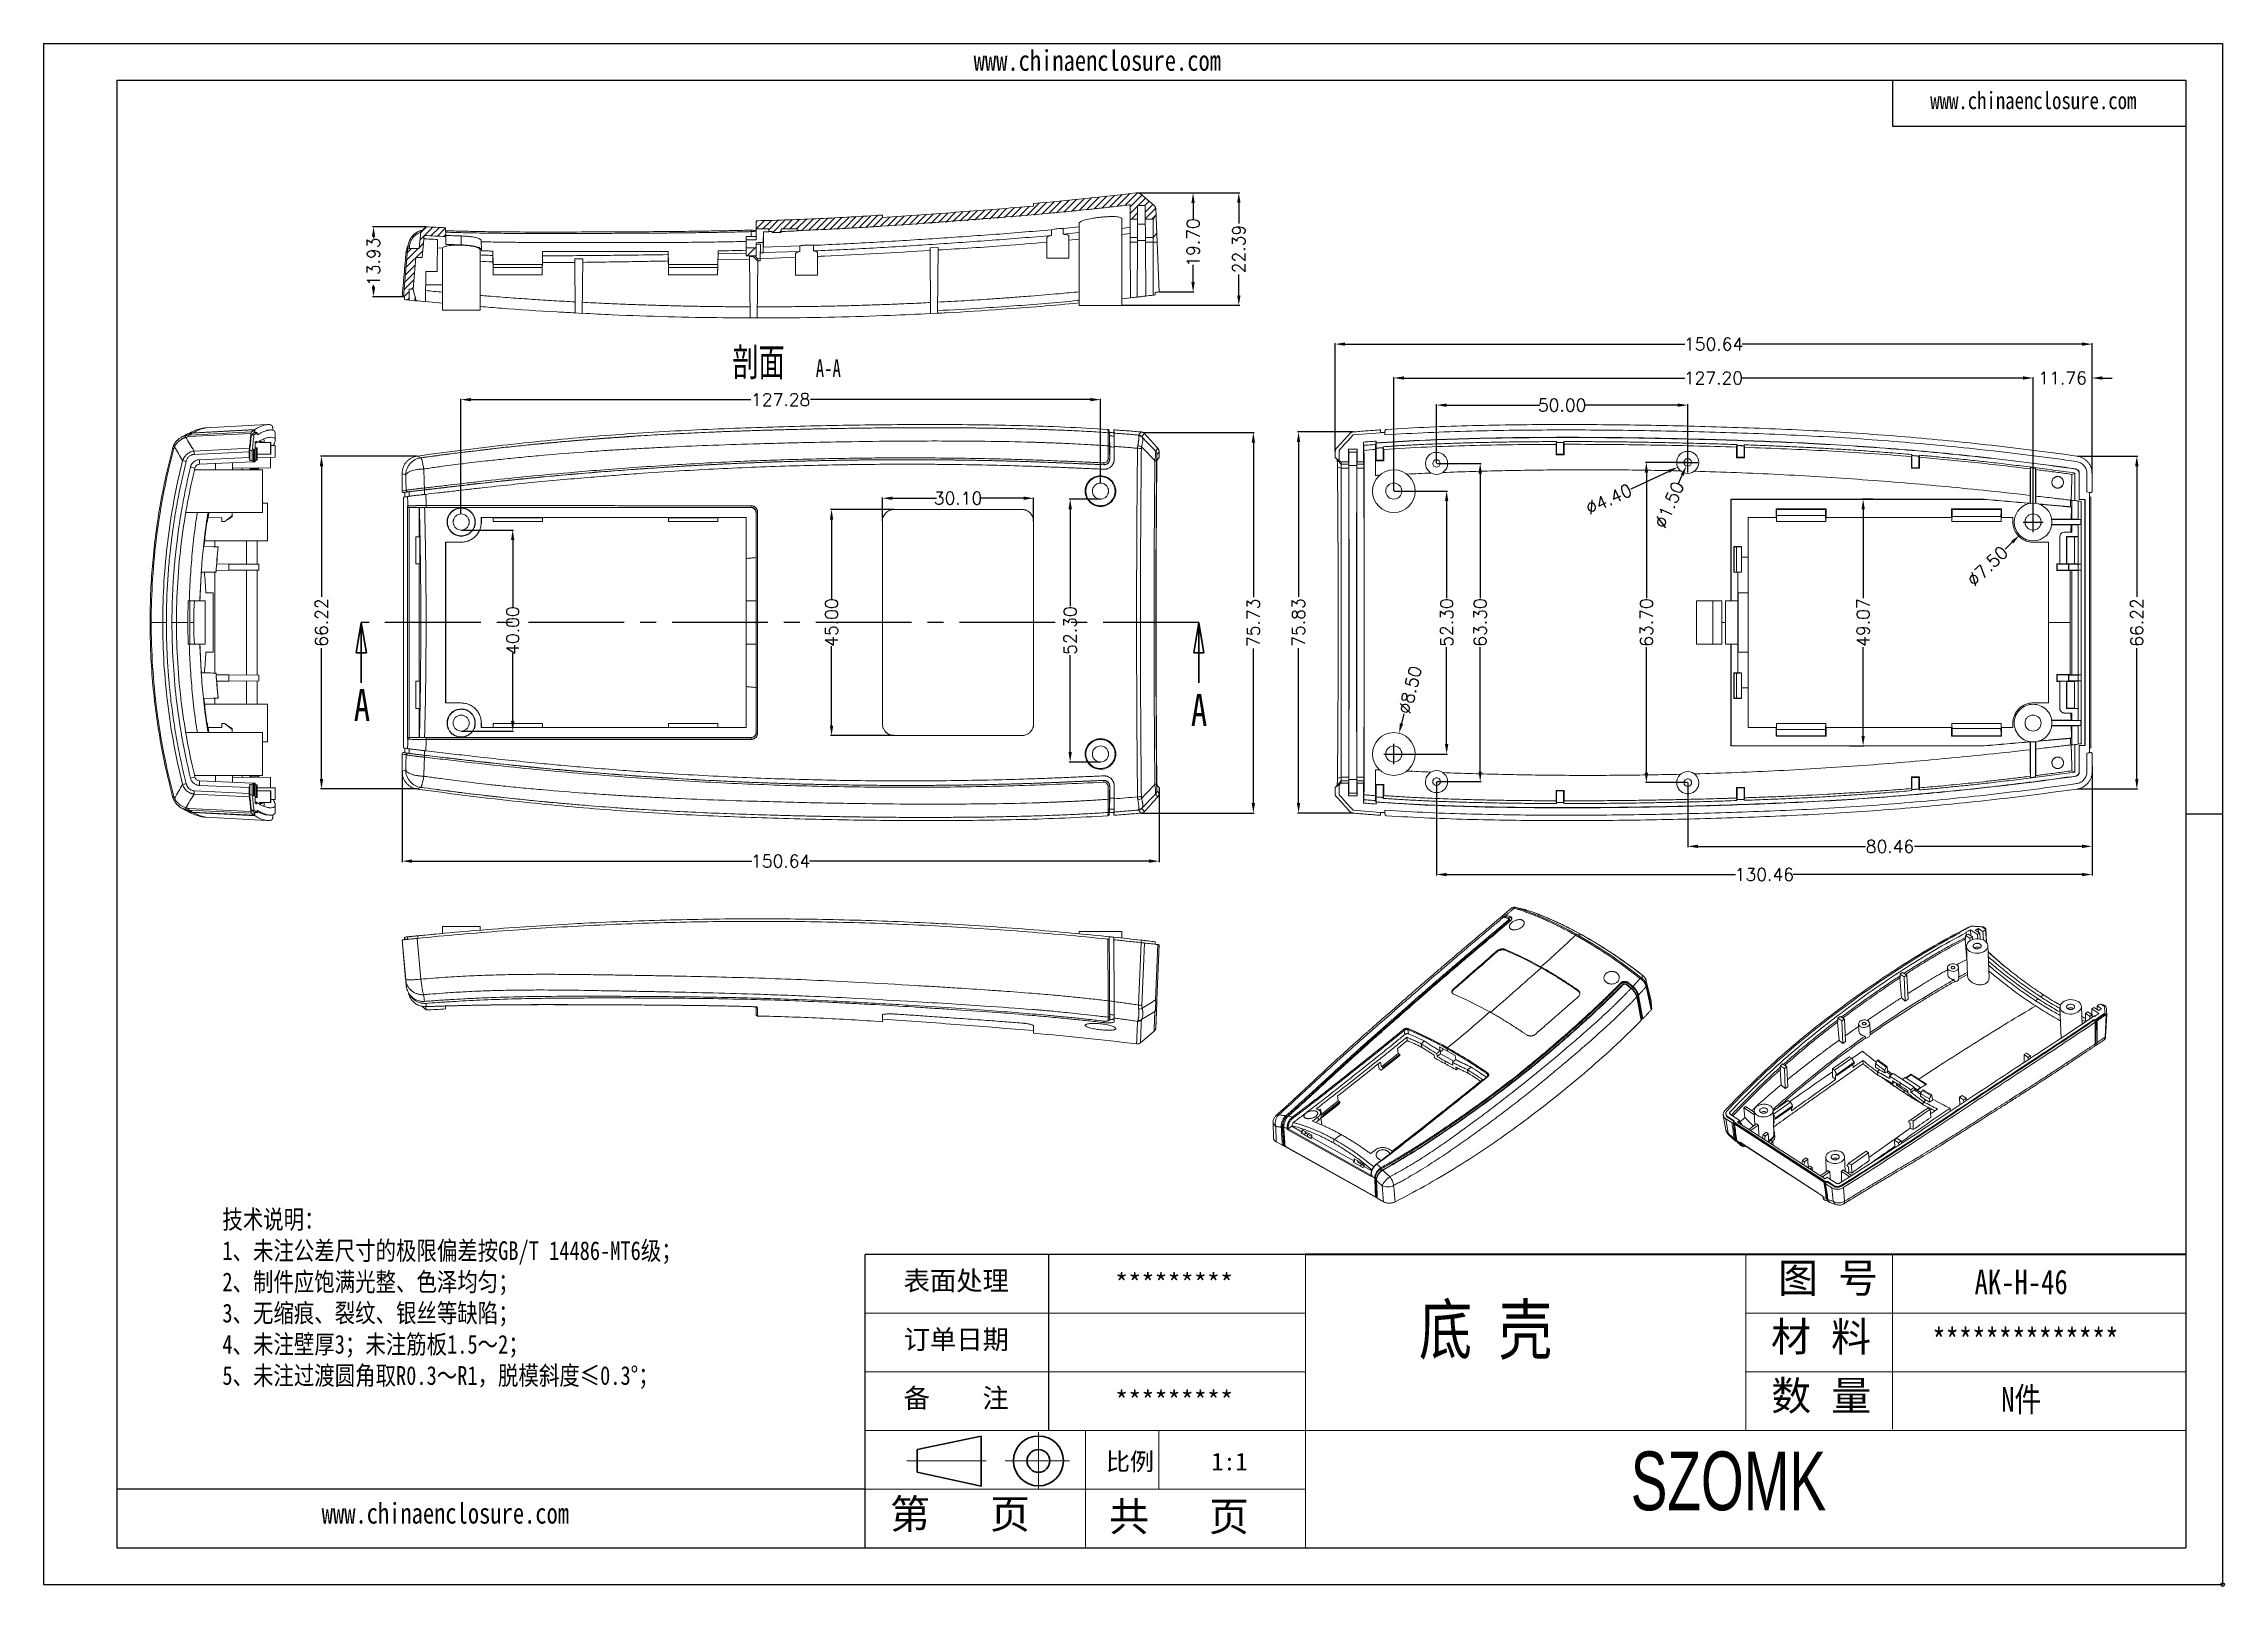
# Model space of a CAD drawing. Header units: inches. Extents: x 319 to 1827, y 1181 to 1488.
# Drawn here: x 319.2 to 753.1, y 1181.5 to 1488.4 of the extents above; entities that cross this region are included whole.
import ezdxf

# ---------------------------------------------------------------- set-up
doc = ezdxf.new("R2010")
doc.units = ezdxf.units.IN
doc.linetypes.add('CENTER2', pattern=[28.575, 19.05, -3.175, 3.175, -3.175])
doc.layers.add('文字', color=81, linetype='Continuous')
for name, color, linetype, lineweight in [('粗实线', 7, 'Continuous', 30), ('细实线', 3, 'Continuous', 9), ('细点划线', 2, 'CENTER2', 9)]:
    doc.layers.add(name, color=color, linetype=linetype, lineweight=lineweight)
doc.styles.add('SLDTEXTSTYLE0', font='TXT', dxfattribs={"width": 0.75})
doc.styles.add('SLDTEXTSTYLE1', font='TXT', dxfattribs={"width": 0.75, "bigfont": 'bigfont'})
doc.styles.add('SLDTEXTSTYLE3', font='TXT', dxfattribs={"width": 0.7})
doc.styles.get("Standard").update_dxf_attribs({"font": 'txt', "bigfont": 'gbcbig.shx'})
doc.styles.add('宋体', font='', dxfattribs={"width": 0.8, "height": 3.5})
doc.styles.add('长仿宋', font='', dxfattribs={"width": 0.7, "height": 4})
doc.styles.get('宋体').set_extended_font_data('SimSun')
doc.styles.get('长仿宋').set_extended_font_data('SimSun')
doc.dimstyles.new('2.5', dxfattribs={"dimtxt": 2.5, "dimasz": 2, "dimexe": 0.18, "dimexo": 0.0625, "dimgap": 0.09, "dimtad": 0, "dimzin": 0, "dimdsep": 46, "dimtxsty": 'Standard', "dimcen": 2, "dimclrd": 3, "dimclre": 3, "dimclrt": 256, "dimadec": 0, "dimazin": 0, "dimtfac": 1, "dimtofl": 0, "dimtmove": 0, "dimatfit": 3, "dimfxl": 1, "dimtolj": 1, "dimtzin": 0, "dimarcsym": 0})
pattern_1 = [(45, (-799.6228, -718.3109), (-0.6735192, 0.6735192), [])]

msp = doc.modelspace()

# ---------------------------------------------------------------- texts
at = {"color": 7, "linetype": 'Continuous', "char_height": 6.35, "attachment_point": 1, "style": 'SLDTEXTSTYLE0'}
for insert in [(380.913, 1359.978), (547.476, 1358.995)]:
    msp.add_mtext('A', dxfattribs=dict(at, insert=insert))
at = {"char_height": 3.84068, "width": 2182.85004, "attachment_point": 1}
for s, insert in [('{\\fSimHei|b0|i0|c134|p49;表面处理}', (490.306, 1244.188)), ('{\\fSimHei|b0|i0|c134|p49;*********}', (532.371, 1243.694)), ('{\\fSimHei|b0|i0|c134|p49;订单日期}', (490.306, 1232.509)), ('{\\fSimHei|b0|i0|c134|p49;备    注}', (490.306, 1220.831)), ('{\\fSimHei|b0|i0|c134|p49;*********}', (532.371, 1220.337))]:
    msp.add_mtext(s, dxfattribs=dict(at, insert=insert))
at = {"layer": '文字', "color": 0, "attachment_point": 1, "style": '宋体'}
for s, insert, char_height, width in [('www.chinaenclosure.com', (504.241, 1487.072), 4.11084, 72.22347), ('www.chinaenclosure.com', (694.586, 1478.761), 3.4257, 60.18622), ('{\\H1.111x;技术说明：\\P1、未注公差尺寸的极限偏差按GB/T 14486-MT6级；\\P2、制件应饱满光整、色泽均匀；\\P3、无缩痕、裂纹、银丝等缺陷；\\P4、未注壁厚3；未注筋板1.5～2；\\P5、未注过渡圆角取R0.3～R1，脱模斜度≤0.3%%D；}', (354.76, 1256.324), 3.35301, 159.15449), ('{\\H1.111x;AK-H-46}', (703.403, 1244.451), 4.37944, 50.63128), ('底 壳', (592.824, 1237.42), 9.7321, 124.42134), ('{\\H1.111x;**************}', (694.979, 1232.773), 4.37944, 50.63128), ('{\\H1.111x;N件}', (708.701, 1221.094), 4.37944, 50.63128), ('www.chinaenclosure.com', (374.521, 1198.06), 4.11084, 72.22347)]:
    msp.add_mtext(s, dxfattribs=dict(at, insert=insert, char_height=char_height, width=width))
at = {"layer": '粗实线', "insert": (634.99, 1208.285), "char_height": 11.67852, "width": 130.96299, "attachment_point": 1, "style": '长仿宋'}
msp.add_mtext('{\\fSTXinwei|b0|i0|c134|p2;SZOMK}', dxfattribs=at)
at = {"layer": '细实线', "color": 7, "attachment_point": 1}
for s, insert, char_height, width in [('{\\fSimSun|b0|i0|c134|p54;图 号}', (664.288, 1245.729), 5.83926, 29.19629), ('{\\fSimSun|b0|i0|c134|p54;材 料   }', (662.903, 1234.051), 5.83926, 29.19629), ('{\\fSimSun|b0|i0|c134|p54;数 量}', (662.932, 1222.315), 5.83926, 26.3825), ('{\\fSimSun|b0|i0|c134|p54;比例}', (530.571, 1208.044), 3.50355, 15.37952), ('{\\fSimSun|b0|i0|c134|p54;1:1}', (551.556, 1208.044), 3.50355, 15.37952), ('{\\fSimSun|b0|i0|c134|p54;第   页}', (487.603, 1198.781), 5.83926, 43.79443), ('{\\fSimSun|b0|i0|c134|p54; 共   页}', (527.198, 1198.284), 5.83926, 43.79443)]:
    msp.add_mtext(s, dxfattribs=dict(at, insert=insert, char_height=char_height, width=width))

# ---------------------------------------------------------------- blocks, each defined once
blk = doc.blocks.new('_CLOSED')
at = {"color": 0, "linetype": 'ByBlock', "lineweight": -2}
for p, q in [((-1, 0.166667), (0, 0)), ((-1, 0.166667), (-1, -0.166667)), ((0, 0), (-1, -0.166667)), ((0, 0), (-1, 0))]:
    blk.add_line(p, q, dxfattribs=at)
blk = doc.blocks.new('SW_NOTE_2')
at = {"color": 0, "linetype": 'Continuous', "lineweight": 0, "attachment_point": 2}
for s, insert, char_height, style in [('剖面', (8.33, 8.19), 6.35, 'SLDTEXTSTYLE1'), ('A-A', (22.23, 5.8), 3.5, 'SLDTEXTSTYLE3')]:
    blk.add_mtext(s, dxfattribs=dict(at, insert=insert, char_height=char_height, style=style))
blk = doc.blocks.new('*D176')
at = {"color": 3, "lineweight": -2}
for p, q in [((390.52, 1343.5), (390.52, 1325.56)), ((541.16, 1340.31), (541.16, 1325.56)), ((392.52, 1325.74), (460.12, 1325.74)), ((539.16, 1325.74), (471.55, 1325.74))]:
    blk.add_line(p, q, dxfattribs=at)
at = {"color": 3}
for points in [[(392.52, 1326.07), (392.52, 1325.41), (390.52, 1325.74)], [(539.16, 1326.07), (539.16, 1325.41), (541.16, 1325.74)]]:
    blk.add_solid(points, dxfattribs=at)
at = {"layer": 'Defpoints', "color": 0}
for p in [(390.52, 1343.56), (541.16, 1340.37), (541.16, 1325.74)]:
    blk.add_point(p, dxfattribs=at)
at = {"insert": (465.84, 1325.74), "char_height": 2.5, "attachment_point": 5}
blk.add_mtext('\\A1;150.64', dxfattribs=at)
blk = doc.blocks.new('*D177')
at = {"color": 3, "lineweight": -2}
for p, q in [((538, 1411.01), (560.08, 1411.01)), ((559.9, 1409.01), (559.9, 1378.24)), ((559.9, 1337.28), (559.9, 1368.06)), ((537.64, 1335.28), (560.08, 1335.28))]:
    blk.add_line(p, q, dxfattribs=at)
at = {"color": 3}
for points in [[(559.56, 1409.01), (560.23, 1409.01), (559.9, 1411.01)], [(559.56, 1337.28), (560.23, 1337.28), (559.9, 1335.28)]]:
    blk.add_solid(points, dxfattribs=at)
at = {"layer": 'Defpoints', "color": 0}
for p in [(537.93, 1411.01), (559.9, 1411.01), (537.58, 1335.28)]:
    blk.add_point(p, dxfattribs=at)
at = {"insert": (559.9, 1373.15), "char_height": 2.5, "attachment_point": 5, "rotation": 90}
blk.add_mtext('\\A1;75.73', dxfattribs=at)
blk = doc.blocks.new('*D178')
at = {"color": 3, "lineweight": -2}
for p, q in [((393.46, 1406.31), (374.3, 1406.31)), ((374.48, 1404.31), (374.48, 1378.29)), ((374.48, 1342.09), (374.48, 1368.11)), ((393.46, 1340.09), (374.3, 1340.09))]:
    blk.add_line(p, q, dxfattribs=at)
at = {"color": 3}
for points in [[(374.15, 1404.31), (374.82, 1404.31), (374.48, 1406.31)], [(374.15, 1342.09), (374.82, 1342.09), (374.48, 1340.09)]]:
    blk.add_solid(points, dxfattribs=at)
at = {"layer": 'Defpoints', "color": 0}
for p in [(374.48, 1406.31), (393.52, 1406.31), (393.52, 1340.09)]:
    blk.add_point(p, dxfattribs=at)
at = {"insert": (374.48, 1373.2), "char_height": 2.5, "attachment_point": 5, "rotation": 90}
blk.add_mtext('\\A1;66.22', dxfattribs=at)
blk = doc.blocks.new('*D179')
at = {"color": 3, "lineweight": -2}
for p, q in [((402.2, 1394.86), (402.2, 1417.73)), ((404.2, 1417.55), (459.91, 1417.55)), ((527.48, 1417.55), (471.76, 1417.55)), ((529.48, 1401.01), (529.48, 1417.73))]:
    blk.add_line(p, q, dxfattribs=at)
at = {"color": 3}
for points in [[(404.2, 1417.88), (404.2, 1417.22), (402.2, 1417.55)], [(527.48, 1417.88), (527.48, 1417.22), (529.48, 1417.55)]]:
    blk.add_solid(points, dxfattribs=at)
at = {"layer": 'Defpoints', "color": 0}
for p in [(402.2, 1417.55), (529.48, 1400.95), (402.2, 1394.8)]:
    blk.add_point(p, dxfattribs=at)
at = {"insert": (465.84, 1417.55), "char_height": 2.5, "attachment_point": 5}
blk.add_mtext('\\A1;127.28', dxfattribs=at)
blk = doc.blocks.new('*D180')
at = {"color": 3, "lineweight": -2}
for p, q in [((529.41, 1397.75), (523.27, 1397.75)), ((523.45, 1395.75), (523.45, 1376.48)), ((523.45, 1347.45), (523.45, 1366.72)), ((529.41, 1345.45), (523.27, 1345.45))]:
    blk.add_line(p, q, dxfattribs=at)
at = {"color": 3}
for points in [[(523.12, 1395.75), (523.78, 1395.75), (523.45, 1397.75)], [(523.12, 1347.45), (523.78, 1347.45), (523.45, 1345.45)]]:
    blk.add_solid(points, dxfattribs=at)
at = {"layer": 'Defpoints', "color": 0}
for p in [(529.48, 1397.75), (523.45, 1345.45), (529.48, 1345.45)]:
    blk.add_point(p, dxfattribs=at)
at = {"insert": (523.45, 1371.6), "char_height": 2.5, "attachment_point": 5, "rotation": 90}
blk.add_mtext('\\A1;52.30', dxfattribs=at)
blk = doc.blocks.new('*D181')
at = {"color": 3, "lineweight": -2}
for p, q in [((402.34, 1391.6), (412.7, 1391.6)), ((412.52, 1389.6), (412.52, 1376.06)), ((412.52, 1353.6), (412.52, 1367.13)), ((402.34, 1351.6), (412.7, 1351.6))]:
    blk.add_line(p, q, dxfattribs=at)
at = {"color": 3}
for points in [[(412.19, 1389.6), (412.86, 1389.6), (412.52, 1391.6)], [(412.19, 1353.6), (412.86, 1353.6), (412.52, 1351.6)]]:
    blk.add_solid(points, dxfattribs=at)
at = {"layer": 'Defpoints', "color": 0}
for p in [(402.28, 1391.6), (412.52, 1391.6), (402.28, 1351.6)]:
    blk.add_point(p, dxfattribs=at)
at = {"insert": (412.52, 1371.6), "char_height": 2.5, "attachment_point": 5, "rotation": 90}
blk.add_mtext('\\A1;40.00', dxfattribs=at)
blk = doc.blocks.new('*D182')
at = {"color": 3, "lineweight": -2}
for p, q in [((587.84, 1399.41), (587.84, 1422.03)), ((589.84, 1421.85), (645.72, 1421.85)), ((713.04, 1421.85), (657.15, 1421.85)), ((715.04, 1393.26), (715.04, 1422.03))]:
    blk.add_line(p, q, dxfattribs=at)
at = {"color": 3}
for points in [[(589.84, 1422.18), (589.84, 1421.52), (587.84, 1421.85)], [(713.04, 1422.18), (713.04, 1421.52), (715.04, 1421.85)]]:
    blk.add_solid(points, dxfattribs=at)
at = {"layer": 'Defpoints', "color": 0}
for p in [(715.04, 1421.85), (587.84, 1399.35), (715.04, 1393.2)]:
    blk.add_point(p, dxfattribs=at)
at = {"insert": (651.44, 1421.85), "char_height": 2.5, "attachment_point": 5}
blk.add_mtext('\\A1;127.20', dxfattribs=at)
blk = doc.blocks.new('*D183')
at = {"color": 3, "lineweight": -2}
for p, q in [((596.34, 1404.91), (596.34, 1416.63)), ((598.34, 1416.45), (616.87, 1416.45)), ((644.34, 1416.45), (625.8, 1416.45)), ((646.34, 1405.11), (646.34, 1416.63))]:
    blk.add_line(p, q, dxfattribs=at)
at = {"color": 3}
for points in [[(598.34, 1416.78), (598.34, 1416.12), (596.34, 1416.45)], [(644.34, 1416.78), (644.34, 1416.12), (646.34, 1416.45)]]:
    blk.add_solid(points, dxfattribs=at)
at = {"layer": 'Defpoints', "color": 0}
for p in [(646.34, 1416.45), (596.34, 1404.85), (646.34, 1405.05)]:
    blk.add_point(p, dxfattribs=at)
at = {"insert": (621.34, 1416.45), "char_height": 2.5, "attachment_point": 5}
blk.add_mtext('\\A1;50.00', dxfattribs=at)
blk = doc.blocks.new('*D184')
at = {"color": 3, "lineweight": -2}
for p, q in [((576.16, 1407.25), (576.16, 1428.77)), ((578.16, 1428.59), (645.76, 1428.59)), ((724.79, 1428.59), (657.19, 1428.59)), ((726.79, 1402.9), (726.79, 1428.77))]:
    blk.add_line(p, q, dxfattribs=at)
at = {"color": 3}
for points in [[(578.16, 1428.93), (578.16, 1428.26), (576.16, 1428.59)], [(724.79, 1428.93), (724.79, 1428.26), (726.79, 1428.59)]]:
    blk.add_solid(points, dxfattribs=at)
at = {"layer": 'Defpoints', "color": 0}
for p in [(576.16, 1428.59), (576.16, 1407.18), (726.79, 1402.84)]:
    blk.add_point(p, dxfattribs=at)
at = {"insert": (651.48, 1428.59), "char_height": 2.5, "attachment_point": 5}
blk.add_mtext('\\A1;150.64', dxfattribs=at)
blk = doc.blocks.new('*D185')
at = {"color": 3, "lineweight": -2}
for p, q in [((587.9, 1399.35), (598.54, 1399.35)), ((598.36, 1397.35), (598.36, 1378.08)), ((598.36, 1349.05), (598.36, 1368.32)), ((587.9, 1347.05), (598.54, 1347.05))]:
    blk.add_line(p, q, dxfattribs=at)
at = {"color": 3}
for points in [[(598.02, 1397.35), (598.69, 1397.35), (598.36, 1399.35)], [(598.02, 1349.05), (598.69, 1349.05), (598.36, 1347.05)]]:
    blk.add_solid(points, dxfattribs=at)
at = {"layer": 'Defpoints', "color": 0}
for p in [(587.84, 1399.35), (598.36, 1399.35), (587.84, 1347.05)]:
    blk.add_point(p, dxfattribs=at)
at = {"insert": (598.36, 1373.2), "char_height": 2.5, "attachment_point": 5, "rotation": 90}
blk.add_mtext('\\A1;52.30', dxfattribs=at)
blk = doc.blocks.new('*D186')
at = {"color": 3, "lineweight": -2}
for p, q in [((596.4, 1404.85), (605.21, 1404.85)), ((605.03, 1402.85), (605.03, 1378.08)), ((605.03, 1343.55), (605.03, 1368.32)), ((596.4, 1341.55), (605.21, 1341.55))]:
    blk.add_line(p, q, dxfattribs=at)
at = {"color": 3}
for points in [[(604.69, 1402.85), (605.36, 1402.85), (605.03, 1404.85)], [(604.69, 1343.55), (605.36, 1343.55), (605.03, 1341.55)]]:
    blk.add_solid(points, dxfattribs=at)
at = {"layer": 'Defpoints', "color": 0}
for p in [(596.34, 1404.85), (596.34, 1341.55), (605.03, 1341.55)]:
    blk.add_point(p, dxfattribs=at)
at = {"insert": (605.03, 1373.2), "char_height": 2.5, "attachment_point": 5, "rotation": 90}
blk.add_mtext('\\A1;63.30', dxfattribs=at)
blk = doc.blocks.new('*D187')
at = {"color": 3, "lineweight": -2}
for p, q in [((646.28, 1405.05), (637.92, 1405.05)), ((638.1, 1403.05), (638.1, 1378.08)), ((638.1, 1343.35), (638.1, 1368.32)), ((646.28, 1341.35), (637.92, 1341.35))]:
    blk.add_line(p, q, dxfattribs=at)
at = {"color": 3}
for points in [[(637.76, 1403.05), (638.43, 1403.05), (638.1, 1405.05)], [(637.76, 1343.35), (638.43, 1343.35), (638.1, 1341.35)]]:
    blk.add_solid(points, dxfattribs=at)
at = {"layer": 'Defpoints', "color": 0}
for p in [(638.1, 1405.05), (646.34, 1405.05), (646.34, 1341.35)]:
    blk.add_point(p, dxfattribs=at)
at = {"insert": (638.1, 1373.2), "char_height": 2.5, "attachment_point": 5, "rotation": 90}
blk.add_mtext('\\A1;63.70', dxfattribs=at)
blk = doc.blocks.new('*D188')
at = {"color": 3, "lineweight": -2}
for p, q in [((683.15, 1397.73), (681.05, 1397.73)), ((681.23, 1395.73), (681.23, 1378.08)), ((681.23, 1350.66), (681.23, 1368.32)), ((678.5, 1348.66), (681.41, 1348.66))]:
    blk.add_line(p, q, dxfattribs=at)
at = {"color": 3}
for points in [[(680.9, 1395.73), (681.56, 1395.73), (681.23, 1397.73)], [(680.9, 1350.66), (681.56, 1350.66), (681.23, 1348.66)]]:
    blk.add_solid(points, dxfattribs=at)
at = {"layer": 'Defpoints', "color": 0}
for p in [(681.23, 1397.73), (683.21, 1397.73), (678.44, 1348.66)]:
    blk.add_point(p, dxfattribs=at)
at = {"insert": (681.23, 1373.2), "char_height": 2.5, "attachment_point": 5, "rotation": 90}
blk.add_mtext('\\A1;49.07', dxfattribs=at)
blk = doc.blocks.new('*D189')
at = {"color": 3, "lineweight": -2}
for p, q in [((646.34, 1341.29), (646.34, 1328.49)), ((726.79, 1344.18), (726.79, 1328.49)), ((648.34, 1328.67), (681.69, 1328.67)), ((724.79, 1328.67), (691.45, 1328.67))]:
    blk.add_line(p, q, dxfattribs=at)
at = {"color": 3}
for points in [[(648.34, 1329.01), (648.34, 1328.34), (646.34, 1328.67)], [(724.79, 1329.01), (724.79, 1328.34), (726.79, 1328.67)]]:
    blk.add_solid(points, dxfattribs=at)
at = {"layer": 'Defpoints', "color": 0}
for p in [(646.34, 1341.35), (726.79, 1344.24), (646.34, 1328.67)]:
    blk.add_point(p, dxfattribs=at)
at = {"insert": (686.57, 1328.67), "char_height": 2.5, "attachment_point": 5}
blk.add_mtext('\\A1;80.46', dxfattribs=at)
blk = doc.blocks.new('*D190')
at = {"color": 3, "lineweight": -2}
for p, q in [((596.34, 1341.49), (596.34, 1322.89)), ((726.79, 1344.65), (726.79, 1322.89)), ((598.34, 1323.07), (655.85, 1323.07)), ((724.79, 1323.07), (667.28, 1323.07))]:
    blk.add_line(p, q, dxfattribs=at)
at = {"color": 3}
for points in [[(598.34, 1323.4), (598.34, 1322.74), (596.34, 1323.07)], [(724.79, 1323.4), (724.79, 1322.74), (726.79, 1323.07)]]:
    blk.add_solid(points, dxfattribs=at)
at = {"layer": 'Defpoints', "color": 0}
for p in [(596.34, 1341.55), (726.79, 1344.71), (726.79, 1323.07)]:
    blk.add_point(p, dxfattribs=at)
at = {"insert": (661.57, 1323.07), "char_height": 2.5, "attachment_point": 5}
blk.add_mtext('\\A1;130.46', dxfattribs=at)
blk = doc.blocks.new('*D191')
at = {"color": 3, "lineweight": -2}
for p, q in [((713.04, 1421.85), (711.04, 1421.85)), ((715.04, 1393.26), (715.04, 1422.03)), ((726.79, 1402.9), (726.79, 1422.03)), ((728.79, 1421.85), (730.79, 1421.85))]:
    blk.add_line(p, q, dxfattribs=at)
at = {"color": 3}
for points in [[(713.04, 1422.18), (713.04, 1421.52), (715.04, 1421.85)], [(728.79, 1422.18), (728.79, 1421.52), (726.79, 1421.85)]]:
    blk.add_solid(points, dxfattribs=at)
at = {"layer": 'Defpoints', "color": 0}
for p in [(726.79, 1421.85), (726.79, 1402.84), (715.04, 1393.2)]:
    blk.add_point(p, dxfattribs=at)
at = {"insert": (720.92, 1421.85), "char_height": 2.5, "attachment_point": 5}
blk.add_mtext('\\A1;11.76', dxfattribs=at)
blk = doc.blocks.new('*D192')
at = {"color": 3, "lineweight": -2}
for p, q in [((589.87, 1355.04), (589.37, 1353.11)), ((585.84, 1347.05), (589.84, 1347.05)), ((587.84, 1345.05), (587.84, 1349.05))]:
    blk.add_line(p, q, dxfattribs=at)
at = {"color": 3}
blk.add_solid([(589.05, 1353.19), (589.7, 1353.02), (588.88, 1351.17)], dxfattribs=at)
at = {"layer": 'Defpoints', "color": 0}
for p in [(588.88, 1351.17), (586.79, 1342.93)]:
    blk.add_point(p, dxfattribs=at)
at = {"insert": (591.07, 1359.78), "char_height": 2.5, "attachment_point": 5, "rotation": 75.7748}
blk.add_mtext('\\A1;∅8.50', dxfattribs=at)
blk = doc.blocks.new('*D193')
at = {"color": 3, "lineweight": -2}
for p, q in [((646.34, 1403.05), (646.34, 1407.05)), ((635.06, 1399.81), (642.53, 1403.28)), ((644.34, 1405.05), (648.34, 1405.05))]:
    blk.add_line(p, q, dxfattribs=at)
at = {"color": 3}
blk.add_solid([(642.39, 1403.58), (642.67, 1402.98), (644.34, 1404.12)], dxfattribs=at)
at = {"layer": 'Defpoints', "color": 0}
for p in [(648.33, 1405.97), (644.34, 1404.12)]:
    blk.add_point(p, dxfattribs=at)
at = {"insert": (630.63, 1397.75), "char_height": 2.5, "attachment_point": 5, "rotation": 24.9041}
blk.add_mtext('\\A1;∅4.40', dxfattribs=at)
blk = doc.blocks.new('*D194')
at = {"color": 3, "lineweight": -2}
for p, q in [((646.34, 1403.05), (646.34, 1407.05)), ((644.34, 1405.05), (648.34, 1405.05)), ((644.43, 1400.7), (645.23, 1402.53))]:
    blk.add_line(p, q, dxfattribs=at)
at = {"color": 3}
blk.add_solid([(644.93, 1402.66), (645.54, 1402.4), (646.04, 1404.36)], dxfattribs=at)
at = {"layer": 'Defpoints', "color": 0}
for p in [(646.04, 1404.36), (646.64, 1405.73)]:
    blk.add_point(p, dxfattribs=at)
at = {"insert": (642.63, 1396.61), "char_height": 2.5, "attachment_point": 5, "rotation": 66.2581}
blk.add_mtext('\\A1;∅1.50', dxfattribs=at)
blk = doc.blocks.new('*D195')
at = {"color": 3, "lineweight": -2}
for p, q in [((713.04, 1393.2), (717.04, 1393.2)), ((715.04, 1391.2), (715.04, 1395.2)), ((709.47, 1387.8), (710.91, 1389.2))]:
    blk.add_line(p, q, dxfattribs=at)
at = {"color": 3}
blk.add_solid([(710.68, 1389.43), (711.14, 1388.96), (712.35, 1390.59)], dxfattribs=at)
at = {"layer": 'Defpoints', "color": 0}
for p in [(717.73, 1395.81), (712.35, 1390.59)]:
    blk.add_point(p, dxfattribs=at)
at = {"insert": (705.97, 1384.41), "char_height": 2.5, "attachment_point": 5, "rotation": 44.1075}
blk.add_mtext('\\A1;∅7.50', dxfattribs=at)
blk = doc.blocks.new('*D197')
at = {"color": 3, "lineweight": -2}
for p, q in [((579.68, 1411.11), (568.71, 1411.11)), ((568.89, 1409.11), (568.89, 1378.29)), ((568.89, 1337.28), (568.89, 1368.11)), ((579.68, 1335.28), (568.71, 1335.28))]:
    blk.add_line(p, q, dxfattribs=at)
at = {"color": 3}
for points in [[(568.56, 1409.11), (569.22, 1409.11), (568.89, 1411.11)], [(568.56, 1337.28), (569.22, 1337.28), (568.89, 1335.28)]]:
    blk.add_solid(points, dxfattribs=at)
at = {"layer": 'Defpoints', "color": 0}
for p in [(568.89, 1411.11), (579.74, 1411.11), (579.74, 1335.28)]:
    blk.add_point(p, dxfattribs=at)
at = {"insert": (568.89, 1373.2), "char_height": 2.5, "attachment_point": 5, "rotation": 90}
blk.add_mtext('\\A1;75.83', dxfattribs=at)
blk = doc.blocks.new('*D198')
at = {"color": 3, "lineweight": -2}
for p, q in [((723.86, 1406.31), (735.87, 1406.31)), ((735.69, 1404.31), (735.69, 1378.29)), ((735.69, 1342.09), (735.69, 1368.11)), ((723.86, 1340.09), (735.87, 1340.09))]:
    blk.add_line(p, q, dxfattribs=at)
at = {"color": 3}
for points in [[(735.35, 1404.31), (736.02, 1404.31), (735.69, 1406.31)], [(735.35, 1342.09), (736.02, 1342.09), (735.69, 1340.09)]]:
    blk.add_solid(points, dxfattribs=at)
at = {"layer": 'Defpoints', "color": 0}
for p in [(723.79, 1406.31), (735.69, 1406.31), (723.79, 1340.09)]:
    blk.add_point(p, dxfattribs=at)
at = {"insert": (735.69, 1373.2), "char_height": 2.5, "attachment_point": 5, "rotation": 90}
blk.add_mtext('\\A1;66.22', dxfattribs=at)
blk = doc.blocks.new('*D201')
at = {"color": 3, "lineweight": -2}
for p, q in [((537.13, 1458.67), (548.08, 1458.67)), ((547.9, 1456.67), (547.9, 1453.28)), ((547.9, 1440.96), (547.9, 1444.35)), ((541.22, 1438.96), (548.08, 1438.96))]:
    blk.add_line(p, q, dxfattribs=at)
at = {"color": 3}
for points in [[(547.57, 1456.67), (548.24, 1456.67), (547.9, 1458.67)], [(547.57, 1440.96), (548.24, 1440.96), (547.9, 1438.96)]]:
    blk.add_solid(points, dxfattribs=at)
at = {"layer": 'Defpoints', "color": 0}
for p in [(537.07, 1458.67), (547.9, 1458.67), (541.16, 1438.96)]:
    blk.add_point(p, dxfattribs=at)
at = {"insert": (547.9, 1448.81), "char_height": 2.5, "attachment_point": 5, "rotation": 90}
blk.add_mtext('\\A1;19.70', dxfattribs=at)
blk = doc.blocks.new('*D202')
at = {"color": 3, "lineweight": -2}
for p, q in [((395.23, 1451.94), (384.66, 1451.94)), ((384.84, 1449.94), (384.84, 1449.64)), ((390.46, 1438.01), (384.66, 1438.01)), ((384.84, 1440.01), (384.84, 1440.3))]:
    blk.add_line(p, q, dxfattribs=at)
at = {"color": 3}
for points in [[(384.5, 1449.94), (385.17, 1449.94), (384.84, 1451.94)], [(384.5, 1440.01), (385.17, 1440.01), (384.84, 1438.01)]]:
    blk.add_solid(points, dxfattribs=at)
at = {"layer": 'Defpoints', "color": 0}
for p in [(384.84, 1451.94), (395.29, 1451.94), (390.52, 1438.01)]:
    blk.add_point(p, dxfattribs=at)
at = {"insert": (384.84, 1444.97), "char_height": 2.5, "attachment_point": 5, "rotation": 90}
blk.add_mtext('\\A1;13.93', dxfattribs=at)
blk = doc.blocks.new('*D203')
at = {"color": 3, "lineweight": -2}
for p, q in [((536.99, 1458.7), (557.18, 1458.7)), ((557, 1456.7), (557, 1452.59)), ((557, 1438.31), (557, 1442.41)), ((533.79, 1436.31), (557.18, 1436.31))]:
    blk.add_line(p, q, dxfattribs=at)
at = {"color": 3}
for points in [[(556.67, 1456.7), (557.34, 1456.7), (557, 1458.7)], [(556.67, 1438.31), (557.34, 1438.31), (557, 1436.31)]]:
    blk.add_solid(points, dxfattribs=at)
at = {"layer": 'Defpoints', "color": 0}
for p in [(536.93, 1458.7), (557, 1458.7), (533.73, 1436.31)]:
    blk.add_point(p, dxfattribs=at)
at = {"insert": (557, 1447.5), "char_height": 2.5, "attachment_point": 5, "rotation": 90}
blk.add_mtext('\\A1;22.39', dxfattribs=at)
blk = doc.blocks.new('*D204')
at = {"color": 3, "lineweight": -2}
for p, q in [((486.08, 1393.39), (486.08, 1398.11)), ((488.08, 1397.93), (496.87, 1397.93)), ((514.18, 1397.93), (505.38, 1397.93)), ((516.18, 1393.39), (516.18, 1398.11))]:
    blk.add_line(p, q, dxfattribs=at)
at = {"color": 3}
for points in [[(488.08, 1398.26), (488.08, 1397.6), (486.08, 1397.93)], [(514.18, 1398.26), (514.18, 1397.6), (516.18, 1397.93)]]:
    blk.add_solid(points, dxfattribs=at)
at = {"layer": 'Defpoints', "color": 0}
for p in [(516.18, 1397.93), (486.08, 1393.32), (516.18, 1393.32)]:
    blk.add_point(p, dxfattribs=at)
at = {"insert": (501.13, 1397.93), "char_height": 2.5, "attachment_point": 5}
blk.add_mtext('\\A1;30.10', dxfattribs=at)
blk = doc.blocks.new('*D205')
at = {"color": 3, "lineweight": -2}
for p, q in [((488.39, 1395.7), (475.79, 1395.7)), ((475.97, 1393.7), (475.97, 1377.87)), ((475.97, 1352.7), (475.97, 1368.52)), ((488.39, 1350.7), (475.79, 1350.7))]:
    blk.add_line(p, q, dxfattribs=at)
at = {"color": 3}
for points in [[(475.63, 1393.7), (476.3, 1393.7), (475.97, 1395.7)], [(475.63, 1352.7), (476.3, 1352.7), (475.97, 1350.7)]]:
    blk.add_solid(points, dxfattribs=at)
at = {"layer": 'Defpoints', "color": 0}
for p in [(488.45, 1395.7), (475.97, 1350.7), (488.45, 1350.7)]:
    blk.add_point(p, dxfattribs=at)
at = {"insert": (475.97, 1373.2), "char_height": 2.5, "attachment_point": 5, "rotation": 90}
blk.add_mtext('\\A1;45.00', dxfattribs=at)

# ---------------------------------------------------------------- dimensions: what is measured, and where the dimension line sits
for base, p1, p2, picture, middle in [((557.005, 1458.697), (533.726, 1436.306), (536.929, 1458.697), '*D203', (557.005, 1447.502)), ((547.905, 1458.666), (541.156, 1438.962), (537.072, 1458.666), '*D201', (547.905, 1448.814)), ((384.837, 1451.935), (390.52, 1438.007), (395.293, 1451.935), '*D202', (384.837, 1444.971)), ((559.898, 1411.011), (537.577, 1335.284), (537.933, 1411.011), '*D177', (559.898, 1373.147)), ((568.89, 1411.111), (579.738, 1335.284), (579.738, 1411.111), '*D197', (568.89, 1373.198)), ((374.484, 1406.308), (393.52, 1340.087), (393.52, 1406.308), '*D178', (374.484, 1373.198)), ((735.687, 1406.308), (723.795, 1340.087), (723.795, 1406.308), '*D198', (735.687, 1373.198)), ((605.027, 1341.548), (596.339, 1404.848), (596.339, 1341.548), '*D186', (605.027, 1373.197)), ((638.097, 1405.048), (646.339, 1341.348), (646.339, 1405.048), '*D187', (638.097, 1373.197)), ((523.449, 1345.448), (529.476, 1397.748), (529.476, 1345.448), '*D180', (523.449, 1371.598)), ((598.357, 1399.348), (587.839, 1347.048), (587.839, 1399.348), '*D185', (598.357, 1373.197)), ((681.2302, 1397.7349), (678.4401, 1348.6602), (683.2149, 1397.7349), '*D188', (681.2302, 1373.1975)), ((475.966, 1350.698), (488.45, 1395.698), (488.45, 1350.698), '*D205', (475.966, 1373.197)), ((412.523, 1391.598), (402.276, 1351.598), (402.276, 1391.598), '*D181', (412.523, 1371.598))]:
    dim = msp.add_linear_dim(base=base, p1=p1, p2=p2, angle=90, dimstyle='2.5')
    dim.commit()
    dim.dimension.update_dxf_attribs({"geometry": picture, "text_midpoint": middle})
for base, p1, p2, picture, middle in [((576.159, 1428.593), (726.795, 1402.837), (576.159, 1407.183), '*D184', (651.477, 1428.593)), ((715.039, 1421.851), (587.839, 1399.348), (715.039, 1393.198), '*D182', (651.439, 1421.851)), ((726.795, 1421.851), (715.039, 1393.198), (726.795, 1402.837), '*D191', (720.917, 1421.851)), ((402.2, 1417.551), (529.476, 1400.948), (402.2, 1394.796), '*D179', (465.838, 1417.551)), ((646.339, 1416.45), (596.339, 1404.848), (646.339, 1405.048), '*D183', (621.339, 1416.45)), ((516.176, 1397.931), (486.076, 1393.323), (516.176, 1393.323), '*D204', (501.126, 1397.931)), ((541.156, 1325.739), (390.52, 1343.558), (541.156, 1340.369), '*D176', (465.838, 1325.739)), ((726.795, 1323.071), (596.339, 1341.548), (726.795, 1344.714), '*D190', (661.567, 1323.071)), ((646.339, 1328.673), (726.795, 1344.239), (646.339, 1341.348), '*D189', (686.567, 1328.673))]:
    dim = msp.add_linear_dim(base=base, p1=p1, p2=p2, dimstyle='2.5')
    dim.commit()
    dim.dimension.update_dxf_attribs({"geometry": picture, "text_midpoint": middle})
dim = msp.add_diameter_dim_2p(p1=(648.335, 1405.974), p2=(644.344, 1404.121), dimstyle='2.5')
dim.commit()
dim.dimension.update_dxf_attribs({"geometry": '*D193', "text_midpoint": (630.63, 1397.754), "dimtype": 163})
for p1, p2, picture, middle in [((646.641, 1405.734), (646.037, 1404.361), '*D194', (642.629, 1396.612)), ((717.732, 1395.808), (712.346, 1390.587), '*D195', (705.969, 1384.406)), ((586.795, 1342.928), (588.883, 1351.167), '*D192', (591.066, 1359.777))]:
    dim = msp.add_diameter_dim_2p(p1=p1, p2=p2, dimstyle='2.5')
    dim.commit()
    dim.dimension.update_dxf_attribs({"geometry": picture, "text_midpoint": middle})

# ---------------------------------------------------------------- hatches: boundary and pattern name
at = {"linetype": 'Continuous', "lineweight": 0}
h = msp.add_hatch(dxfattribs=at)
h.set_pattern_fill('ANSI31', color=4, scale=0.3, style=0)
h.set_pattern_definition(pattern_1)
edge = h.paths.add_edge_path(flags=0)
edge.add_line((540.14, 1456.184), (537.433, 1458.471))
edge.add_spline(control_points=[(537.433, 1458.471), (537.221, 1458.651), (536.936, 1458.734), (536.662, 1458.7)], knot_values=[0, 0, 0, 0, 1, 1, 1, 1], weights=[1, 1, 1, 1], degree=3, periodic=0)
edge.add_spline(control_points=[(536.662, 1458.7), (535.816, 1458.593), (531.883, 1458.105), (527.79, 1457.65), (523.689, 1457.237), (519.584, 1456.859), (516.327, 1456.576), (516.176, 1456.562)], knot_values=[0.0712303, 0.0712303, 0.0712303, 0.0712303, 0.0712303, 0.0712303, 0.0962148, 0.1873271, 0.1917796, 0.1917796, 0.1917796, 0.1917796, 0.1917796, 0.1917796], weights=[1, 1, 1, 1, 1, 1, 1, 1], degree=5, periodic=0)
edge.add_line((516.176, 1456.562), (516.176, 1456.061))
edge.add_spline(control_points=[(516.176, 1456.061), (511.304, 1455.638), (501.266, 1454.856), (491.236, 1454.11), (486.076, 1453.771)], knot_values=[0, 0, 0, 0, 0.0857329, 0.176462, 0.176462, 0.176462, 0.176462], weights=[1, 1, 1, 1, 1], degree=3, periodic=0)
edge.add_line((486.076, 1453.771), (486.076, 1454.272))
edge.add_spline(control_points=[(486.076, 1454.272), (485.549, 1454.238), (483.226, 1454.087), (479.107, 1453.833), (474.145, 1453.565), (469.183, 1453.352), (464.748, 1453.218), (462.109, 1453.157), (461.267, 1453.14)], knot_values=[0.3683185, 0.3683185, 0.3683185, 0.3683185, 0.3683185, 0.3683185, 0.3837555, 0.4364136, 0.4890716, 0.5137516, 0.5137516, 0.5137516, 0.5137516, 0.5137516, 0.5137516], weights=[1, 1, 1, 1, 1, 1, 1, 1, 1], degree=5, periodic=0)
edge.add_spline(control_points=[(461.267, 1453.14), (461.11, 1453.137), (460.974, 1452.999), (460.973, 1452.843)], knot_values=[0, 0, 0, 0, 1, 1, 1, 1], weights=[1, 1, 1, 1], degree=3, periodic=0)
edge.add_line((460.973, 1452.843), (460.961, 1451.506))
edge.add_line((460.961, 1451.506), (463.476, 1451.506))
edge.add_line((463.476, 1451.506), (463.476, 1450.991))
edge.add_spline(control_points=[(463.476, 1450.991), (463.71, 1450.997), (463.943, 1451.003), (464.176, 1451.009)], knot_values=[0, 0, 0, 0, 1, 1, 1, 1], weights=[1, 1, 1, 1], degree=3, periodic=0)
edge.add_line((464.176, 1451.009), (464.176, 1450.806))
edge.add_line((464.176, 1450.806), (465.976, 1450.806))
edge.add_line((465.976, 1450.806), (465.976, 1451.506))
edge.add_line((465.976, 1451.506), (469.276, 1451.506))
edge.add_line((469.276, 1451.506), (469.276, 1451.174))
edge.add_spline(control_points=[(469.276, 1451.174), (490.392, 1451.977), (514.298, 1453.739), (535.379, 1456.323)], knot_values=[0, 0, 0, 0, 1, 1, 1, 1], weights=[1, 1, 1, 1], degree=3, periodic=0)
edge.add_line((535.379, 1456.323), (535.394, 1453.45))
edge.add_line((535.394, 1453.45), (536.857, 1453.45))
edge.add_line((536.857, 1453.45), (536.871, 1456.15))
edge.add_line((536.871, 1456.15), (538.382, 1456.15))
edge.add_line((538.382, 1456.15), (538.396, 1453.45))
edge.add_line((538.396, 1453.45), (539.976, 1453.45))
edge.add_spline(control_points=[(539.976, 1453.45), (540.163, 1453.75), (540.35, 1454.05), (540.538, 1454.35)], knot_values=[0, 0, 0, 0, 1, 1, 1, 1], weights=[1, 1, 1, 1], degree=3, periodic=0)
edge.add_line((540.538, 1454.35), (540.493, 1455.46))
edge.add_spline(control_points=[(540.493, 1455.46), (540.482, 1455.739), (540.351, 1456.005), (540.14, 1456.184)], knot_values=[0, 0, 0, 0, 1, 1, 1, 1], weights=[1, 1, 1, 1], degree=3, periodic=0)
h = msp.add_hatch(dxfattribs=at)
h.set_pattern_fill('ANSI31', color=4, scale=0.3, style=0)
h.set_pattern_definition(pattern_1)
edge = h.paths.add_edge_path(flags=0)
edge.add_line((395.293, 1451.935), (394.245, 1451.026))
edge.add_line((394.245, 1451.026), (393.939, 1447.606))
edge.add_line((393.939, 1447.606), (391.904, 1447.606))
edge.add_arc((391.904, 1447.306), 0.3, 90, 174.88891)
edge.add_line((391.606, 1447.333), (390.769, 1437.981))
edge.add_arc((461.534, 2117.485), 683.179, 264.054535, 264.076074)
edge.add_line((391.025, 1437.955), (391.025, 1437.452))
edge.add_arc((461.534, 2117.485), 683.679, 264.080422, 264.15503)
edge.add_line((391.91, 1437.361), (391.949, 1439.568))
edge.add_arc((461.534, 2117.485), 681.479, 264.139352, 264.203803)
edge.add_line((392.711, 1439.49), (393.276, 1445.799))
edge.add_line((393.276, 1445.799), (394.531, 1445.799))
edge.add_line((394.531, 1445.799), (394.924, 1450.202))
edge.add_spline(control_points=[(394.924, 1450.202), (396.329, 1450.129), (397.751, 1450.058), (399.191, 1449.99)], knot_values=[0, 0, 0, 0, 1, 1, 1, 1], weights=[1, 1, 1, 1], degree=3, periodic=0)
edge.add_line((399.191, 1449.99), (399.176, 1451.742))
edge.add_spline(control_points=[(399.176, 1451.742), (397.882, 1451.804), (396.587, 1451.868), (395.293, 1451.935)], knot_values=[0, 0, 0, 0, 0.022701, 0.022701, 0.022701, 0.022701], weights=[1, 1, 1, 1], degree=3, periodic=0)
h = msp.add_hatch(dxfattribs=at)
h.set_pattern_fill('ANSI31', style=0)
h.set_pattern_definition([(45, (151.6505, 1048.849), (-2.245064, 2.245064), [])])
h.paths.add_polyline_path([(458.949, 1446.156), (460.976, 1446.156), (460.99, 1447.756), (458.963, 1447.756)], flags=0)

# ---------------------------------------------------------------- linework, layer by layer
for p, q in [((319.19, 1488.371), (752.755, 1488.371)), ((319.19, 1488.371), (319.19, 1181.81)), ((752.755, 1488.371), (752.755, 1181.81)), ((333.788, 1481.072), (745.456, 1481.072)), ((333.788, 1481.072), (333.788, 1189.109)), ((687.063, 1481.072), (687.063, 1471.948)), ((745.456, 1481.072), (745.456, 1189.109)), ((687.063, 1471.948), (745.456, 1471.948)), ((752.755, 1335.091), (745.456, 1335.091)), ((570.278, 1247.502), (482.689, 1247.502)), ((482.689, 1189.109), (482.689, 1247.502)), ((519.184, 1212.466), (519.184, 1247.502)), ((482.689, 1200.788), (333.788, 1200.788)), ((333.788, 1189.109), (745.456, 1189.109)), ((319.19, 1181.81), (752.755, 1181.81))]:
    msp.add_line(p, q)
at = {"color": 7, "linetype": 'Continuous', "lineweight": 15}
for p, q in [((540.14, 1456.184), (537.433, 1458.471)), ((486.076, 1453.771), (486.076, 1454.272)), ((516.176, 1456.562), (516.176, 1456.061)), ((535.394, 1453.45), (535.379, 1456.323)), ((536.857, 1453.45), (536.871, 1456.15)), ((536.871, 1456.15), (538.382, 1456.15)), ((538.382, 1456.15), (538.396, 1453.45)), ((539.976, 1453.45), (540.538, 1454.35)), ((540.493, 1455.46), (540.538, 1454.35)), ((393.939, 1447.606), (394.245, 1451.026)), ((395.293, 1451.935), (394.245, 1451.026)), ((394.434, 1451.19), (394.286, 1451.156)), ((394.531, 1445.799), (394.924, 1450.202)), ((397.476, 1443.03), (397.532, 1449.419)), ((399.176, 1451.742), (399.191, 1449.99)), ((402.276, 1450.11), (402.276, 1448.33)), ((458.96, 1448.172), (458.976, 1449.984)), ((458.962, 1447.756), (458.976, 1449.326)), ((458.976, 1449.326), (458.976, 1449.984)), ((460.943, 1449.326), (458.976, 1449.326)), ((460.962, 1451.506), (460.943, 1449.326)), ((460.973, 1452.843), (460.961, 1451.506)), ((460.961, 1451.506), (463.476, 1451.506)), ((461.269, 1453.138), (461.155, 1453.116)), ((461.267, 1453.14), (461.267, 1453.124)), ((462.413, 1450.902), (462.376, 1448.8)), ((463.476, 1451.506), (463.476, 1450.991)), ((463.476, 1450.991), (464.176, 1451.009)), ((464.176, 1450.806), (464.176, 1451.009)), ((465.976, 1450.806), (464.176, 1450.806)), ((465.976, 1451.506), (469.276, 1451.506)), ((465.976, 1450.806), (465.976, 1451.506)), ((469.276, 1451.506), (469.276, 1451.174)), ((518.776, 1449.722), (518.776, 1445.706)), ((519.72, 1450.221), (519.72, 1451.353)), ((525.226, 1451.899), (522.077, 1451.576)), ((522.077, 1450.444), (522.077, 1451.576)), ((522.077, 1450.444), (525.226, 1450.766)), ((523.176, 1445.706), (523.176, 1450.092)), ((525.226, 1449.473), (523.176, 1449.267)), ((525.226, 1452.627), (525.226, 1436.306)), ((533.726, 1436.306), (533.726, 1453.528)), ((536.857, 1453.45), (535.394, 1453.45)), ((536.838, 1449.775), (535.414, 1449.775)), ((536.852, 1452.431), (538.401, 1452.428)), ((538.396, 1453.45), (539.976, 1453.45)), ((538.415, 1449.775), (539.976, 1449.775)), ((539.976, 1449.775), (540.686, 1450.649)), ((390.769, 1437.981), (391.606, 1447.333)), ((391.327, 1447.023), (391.593, 1448.092)), ((391.606, 1447.333), (391.664, 1447.987)), ((391.904, 1447.606), (393.939, 1447.606)), ((391.963, 1447.963), (391.931, 1447.606)), ((392.711, 1439.49), (393.276, 1445.799)), ((394.531, 1445.799), (393.276, 1445.799)), ((398.569, 1447.712), (397.517, 1447.754)), ((406.026, 1435.356), (406.026, 1447.365)), ((406.292, 1447.35), (406.276, 1449.159)), ((408.576, 1447.105), (408.622, 1444.456)), ((408.652, 1442.356), (408.576, 1446.67)), ((418.401, 1442.356), (418.476, 1446.617)), ((418.431, 1444.456), (418.476, 1447.011)), ((426.471, 1445.578), (424.882, 1445.531)), ((424.976, 1434.784), (424.882, 1445.531)), ((426.471, 1445.578), (426.376, 1434.711)), ((443.476, 1447.035), (443.521, 1444.456)), ((443.553, 1442.356), (443.476, 1446.737)), ((453.297, 1442.356), (453.376, 1446.868)), ((453.329, 1444.456), (453.376, 1447.143)), ((459.674, 1445.52), (453.349, 1445.356)), ((458.952, 1446.69), (453.371, 1446.56)), ((458.96, 1447.599), (458.948, 1446.156)), ((458.949, 1446.156), (458.963, 1447.756)), ((460.976, 1446.156), (458.949, 1446.156)), ((460.99, 1447.756), (458.963, 1447.756)), ((460.369, 1446.045), (459.669, 1446.019)), ((459.776, 1433.809), (459.669, 1446.019)), ((460.276, 1446.136), (460.276, 1446.156)), ((460.712, 1446.156), (461.298, 1445.581)), ((460.99, 1447.756), (460.976, 1446.156)), ((460.999, 1448.771), (460.99, 1447.756)), ((461.827, 1448.504), (460.996, 1448.486)), ((461.275, 1445.157), (461.176, 1433.806)), ((461.298, 1445.581), (461.776, 1445.592)), ((461.776, 1445.145), (461.3, 1445.133)), ((461.827, 1448.504), (461.776, 1445.592)), ((461.776, 1445.145), (461.827, 1448.058)), ((468.776, 1445.86), (461.784, 1445.589)), ((462.376, 1446.77), (461.804, 1446.757)), ((462.376, 1446.77), (462.413, 1448.896)), ((462.376, 1446.786), (469.635, 1447.006)), ((469.635, 1448.13), (462.396, 1447.911)), ((468.776, 1446.595), (468.776, 1442.306)), ((469.635, 1447.006), (469.635, 1448.13)), ((472.403, 1447.12), (472.403, 1448.244)), ((473.176, 1442.306), (473.176, 1446.801)), ((497.19, 1447.827), (495.562, 1447.726)), ((495.676, 1434.659), (495.562, 1447.726)), ((497.19, 1447.827), (497.076, 1434.731)), ((518.776, 1445.706), (523.176, 1445.706)), ((536.833, 1448.847), (535.418, 1448.847)), ((535.476, 1437.817), (535.418, 1448.847)), ((536.833, 1448.847), (536.776, 1437.959)), ((538.42, 1448.847), (539.976, 1448.847)), ((538.42, 1448.847), (538.476, 1438.15)), ((540.757, 1448.886), (539.976, 1448.847)), ((539.976, 1448.847), (539.976, 1438.321)), ((540.757, 1448.886), (541.156, 1438.962)), ((395.172, 1437.035), (395.225, 1443.03)), ((395.225, 1443.03), (397.476, 1443.03)), ((408.625, 1444.456), (408.636, 1443.856)), ((418.428, 1444.456), (408.625, 1444.456)), ((418.418, 1443.856), (408.636, 1443.856)), ((408.658, 1442.356), (418.396, 1442.356)), ((418.418, 1443.856), (418.428, 1444.456)), ((453.327, 1444.456), (443.523, 1444.456)), ((443.523, 1444.456), (443.534, 1443.856)), ((453.316, 1443.856), (443.534, 1443.856)), ((443.556, 1442.356), (453.293, 1442.356)), ((453.316, 1443.856), (453.327, 1444.456)), ((468.776, 1442.306), (473.176, 1442.306)), ((391.025, 1437.955), (391.025, 1437.452)), ((391.91, 1437.361), (391.949, 1439.568)), ((391.91, 1437.361), (393.071, 1437.243)), ((392.711, 1439.49), (393.325, 1437.217)), ((393.071, 1437.243), (393.086, 1438.101)), ((395.172, 1437.039), (398.526, 1436.719)), ((395.201, 1440.356), (398.559, 1440.356)), ((398.526, 1440.356), (398.526, 1435.356)), ((525.226, 1436.306), (533.726, 1436.306)), ((533.726, 1437.629), (535.476, 1437.817)), ((540.376, 1438.871), (540.376, 1438.368)), ((398.526, 1435.356), (406.026, 1435.356)), ((424.976, 1434.784), (426.376, 1434.711)), ((459.776, 1433.809), (461.176, 1433.806)), ((495.676, 1434.659), (497.076, 1434.731)), ((347.052, 1410.282), (347.453, 1410.553)), ((347.775, 1410.671), (347.108, 1410.291)), ((348.11, 1410.181), (360.45, 1410.788)), ((360.523, 1411.111), (348.121, 1410.5)), ((348.793, 1410.887), (361.112, 1411.539)), ((361.233, 1411.619), (348.941, 1410.969)), ((363.608, 1412.573), (351.489, 1411.938)), ((361.029, 1410.537), (360.526, 1410.537)), ((361.112, 1410.963), (361.112, 1411.539)), ((361.707, 1411.024), (361.112, 1410.993)), ((361.615, 1410.963), (361.112, 1410.963)), ((361.205, 1410.998), (361.205, 1411.317)), ((361.707, 1410.523), (361.707, 1411.024)), ((364.101, 1411.497), (363.619, 1411.472)), ((364.769, 1411.471), (364.769, 1412.015)), ((365.269, 1409.457), (365.269, 1410.944)), ((530.946, 1411.619), (531.011, 1410.969)), ((531.291, 1410.7), (531.227, 1411.347)), ((532.126, 1410.963), (532.193, 1410.287)), ((532.126, 1410.963), (532.129, 1410.963)), ((532.129, 1410.963), (532.129, 1411.539)), ((532.193, 1410.887), (532.129, 1411.539)), ((537.577, 1411.111), (537.073, 1410.5)), ((537.727, 1410.181), (538.228, 1410.788)), ((585.189, 1410.963), (579.762, 1410.537)), ((585.186, 1410.963), (585.186, 1411.539)), ((586.088, 1411.347), (586.056, 1411.022)), ((586.086, 1411.024), (586.086, 1411.317)), ((586.089, 1410.523), (586.089, 1411.024)), ((345.043, 1408.378), (344.866, 1407.861)), ((345.055, 1408.396), (345.046, 1408.374)), ((360.144, 1407.861), (349.13, 1407.319)), ((360.113, 1407.183), (349.152, 1406.643)), ((350.189, 1405.593), (360.113, 1406.026)), ((360.113, 1406.026), (360.113, 1407.183)), ((360.204, 1405.435), (360.204, 1407.437)), ((360.204, 1407.437), (360.708, 1407.437)), ((360.708, 1407.437), (360.708, 1405.452)), ((360.925, 1405.161), (360.925, 1407.698)), ((360.925, 1407.688), (361.116, 1407.698)), ((361.116, 1407.698), (361.116, 1405.169)), ((361.258, 1409.105), (361.258, 1405.176)), ((361.258, 1408.921), (361.526, 1408.926)), ((361.671, 1407.975), (361.258, 1407.979)), ((361.526, 1407.876), (361.258, 1407.878)), ((361.526, 1409.297), (361.526, 1408.926)), ((361.526, 1405.498), (361.526, 1407.876)), ((361.671, 1405.498), (361.671, 1407.975)), ((361.671, 1406.674), (364.344, 1406.698)), ((364.416, 1406.698), (361.671, 1406.674)), ((361.671, 1406.066), (365.269, 1406.098)), ((362.114, 1409.196), (361.965, 1409.182)), ((362.14, 1409.018), (362.14, 1409.199)), ((364.344, 1408.999), (362.14, 1409.018)), ((362.214, 1409.201), (362.214, 1409.02)), ((362.214, 1409.02), (364.416, 1409)), ((362.993, 1409.707), (363.065, 1409.431)), ((363.069, 1409.012), (363.069, 1409.431)), ((364.344, 1406.698), (364.344, 1408.999)), ((364.416, 1406.698), (364.344, 1406.698)), ((364.364, 1403.998), (364.364, 1406.09)), ((364.416, 1409), (364.416, 1406.698)), ((365.269, 1408.408), (364.416, 1408.416)), ((365.269, 1406.098), (365.269, 1408.408)), ((394.25, 1405.978), (393.52, 1406.308)), ((531.304, 1408.048), (531.304, 1408.275)), ((531.307, 1408.271), (531.307, 1408.173)), ((540.893, 1407.861), (540.45, 1407.319)), ((541.156, 1407.183), (540.716, 1406.643)), ((540.757, 1405.593), (541.156, 1406.026)), ((541.156, 1406.026), (541.156, 1407.183)), ((576.159, 1406.026), (576.159, 1407.183)), ((576.476, 1405.682), (576.159, 1406.026)), ((576.939, 1407.437), (576.939, 1405.452)), ((578.839, 1405.161), (578.839, 1407.698)), ((578.839, 1407.698), (578.897, 1407.118)), ((580.48, 1407.108), (580.539, 1407.698)), ((580.539, 1407.698), (580.539, 1405.169)), ((581.839, 1409.105), (581.839, 1405.176)), ((581.906, 1408.437), (581.839, 1409.105)), ((584.32, 1408.886), (584.339, 1408.926)), ((584.32, 1408.886), (584.32, 1407.894)), ((584.339, 1407.876), (584.32, 1407.894)), ((584.339, 1409.297), (584.339, 1408.926)), ((584.339, 1405.498), (584.339, 1407.876)), ((585.739, 1407.975), (585.758, 1407.996)), ((585.739, 1405.498), (585.739, 1407.975)), ((585.758, 1408.177), (585.758, 1407.996)), ((585.758, 1408.177), (585.851, 1407.627)), ((620.125, 1406.583), (620.239, 1406.698)), ((620.125, 1406.583), (621.753, 1406.583)), ((620.22, 1409.199), (620.129, 1408.654)), ((620.22, 1409.018), (620.22, 1409.199)), ((620.239, 1408.999), (620.22, 1409.018)), ((620.239, 1406.698), (620.239, 1408.999)), ((621.639, 1406.698), (620.239, 1406.698)), ((621.658, 1409.02), (621.639, 1409)), ((621.639, 1409), (621.639, 1406.698)), ((621.639, 1406.698), (621.753, 1406.583)), ((621.658, 1409.201), (621.658, 1409.02)), ((621.658, 1409.201), (621.749, 1408.658)), ((656.032, 1405.99), (656.139, 1406.098)), ((656.032, 1405.99), (657.646, 1405.991)), ((656.12, 1408.609), (656.036, 1408.111)), ((656.12, 1408.428), (656.12, 1408.609)), ((656.139, 1408.408), (656.12, 1408.428)), ((656.139, 1406.098), (656.139, 1408.408)), ((657.539, 1406.098), (656.139, 1406.098)), ((657.558, 1408.379), (657.539, 1408.361)), ((657.539, 1408.361), (657.539, 1406.098)), ((657.539, 1406.098), (657.646, 1405.991)), ((657.558, 1408.56), (657.558, 1408.379)), ((657.558, 1408.56), (657.641, 1408.059)), ((690.92, 1406.626), (690.851, 1406.214)), ((690.92, 1406.444), (690.92, 1406.626)), ((690.939, 1406.423), (690.92, 1406.444)), ((690.939, 1403.998), (690.939, 1406.423)), ((692.358, 1406.319), (692.339, 1406.301)), ((692.339, 1406.301), (692.339, 1403.998)), ((692.358, 1406.501), (692.358, 1406.319)), ((692.358, 1406.501), (692.427, 1406.082)), ((349.3, 1403.931), (348.426, 1404.143)), ((362.769, 1403.598), (349.23, 1403.598)), ((350.189, 1405.593), (350.228, 1404.694)), ((350.228, 1404.694), (360.754, 1405.154)), ((353.369, 1403.598), (353.369, 1404.848)), ((356.769, 1403.598), (356.769, 1404.98)), ((356.769, 1403.931), (364.364, 1403.998)), ((356.902, 1403.932), (356.769, 1403.925)), ((358.719, 1403.598), (358.719, 1403.948)), ((360.204, 1405.435), (360.708, 1405.452)), ((360.984, 1405.164), (361.116, 1405.169)), ((361.116, 1405.169), (361.258, 1405.176)), ((361.258, 1405.495), (361.526, 1405.498)), ((361.258, 1405.494), (361.671, 1405.498)), ((361.526, 1405.498), (361.671, 1405.498)), ((361.909, 1403.78), (362.047, 1403.977)), ((362.769, 1399.348), (362.769, 1403.598)), ((390.52, 1402.837), (391.23, 1402.514)), ((390.52, 1399.353), (390.52, 1402.837)), ((530.367, 1404.607), (530.369, 1404.607)), ((532.21, 1405.696), (532.214, 1405.696)), ((540.756, 1405.589), (540.839, 1405.682)), ((576.476, 1405.682), (576.68, 1405.453)), ((576.611, 1405.532), (576.617, 1405.526)), ((577.339, 1403.931), (576.629, 1404.143)), ((577.339, 1404.694), (577.339, 1405.154)), ((578.895, 1404.694), (577.339, 1404.694)), ((578.9, 1403.931), (577.339, 1403.931)), ((578.895, 1404.694), (578.839, 1405.161)), ((580.463, 1404.435), (578.914, 1404.444)), ((580.477, 1403.931), (581.901, 1403.931)), ((580.482, 1404.694), (580.539, 1405.169)), ((580.482, 1404.694), (581.897, 1404.694)), ((581.839, 1405.176), (581.897, 1404.694)), ((584.216, 1402.48), (584.206, 1402.48)), ((584.222, 1405.381), (584.339, 1405.498)), ((584.339, 1405.498), (585.739, 1405.498)), ((585.856, 1405.381), (585.739, 1405.498)), ((690.844, 1403.903), (690.939, 1403.998)), ((690.844, 1403.903), (692.433, 1403.904)), ((692.339, 1403.998), (690.939, 1403.998)), ((692.339, 1403.998), (692.433, 1403.904)), ((714.539, 1404.026), (714.497, 1403.776)), ((714.539, 1396.914), (714.539, 1404.026)), ((715.539, 1403.904), (715.582, 1403.64)), ((715.539, 1403.904), (715.539, 1396.914)), ((723.36, 1402.944), (723.36, 1397.46)), ((723.474, 1403.742), (723.48, 1403.78)), ((724.205, 1397.648), (724.205, 1402.9)), ((724.205, 1402.9), (724.244, 1402.9)), ((724.244, 1402.9), (724.244, 1397.686)), ((725.745, 1399.174), (725.745, 1402.858)), ((726.795, 1399.353), (726.795, 1402.837)), ((362.769, 1395.098), (362.769, 1399.348)), ((390.769, 1348.271), (390.769, 1398.124)), ((391.073, 1399.093), (391.073, 1398.179)), ((654.939, 1397.698), (654.902, 1397.735)), ((705.279, 1397.698), (705.281, 1397.735)), ((722.784, 1397.522), (722.784, 1393.745)), ((724.039, 1393.745), (724.039, 1397.384)), ((724.244, 1397.686), (724.205, 1397.648)), ((724.205, 1397.648), (725.366, 1397.648)), ((725.405, 1397.686), (724.244, 1397.686)), ((724.604, 1397.315), (724.604, 1384.817)), ((725.366, 1397.648), (725.405, 1397.686)), ((725.366, 1348.748), (725.366, 1397.648)), ((725.405, 1397.686), (725.405, 1348.709)), ((726.242, 1399.093), (726.242, 1398.179)), ((726.242, 1399.091), (726.444, 1399.058)), ((726.29, 1348.224), (726.29, 1398.171)), ((726.546, 1348.271), (726.546, 1398.124)), ((347.512, 1395.098), (362.769, 1395.098)), ((351.682, 1393.05), (351.716, 1393.198)), ((351.93, 1394.082), (351.961, 1394.082)), ((352.095, 1395.098), (351.932, 1394.082)), ((354.619, 1394.059), (351.932, 1394.082)), ((354.619, 1394.059), (354.619, 1393.298)), ((355.219, 1393.298), (354.619, 1393.298)), ((356.719, 1394.498), (356.719, 1395.098)), ((356.719, 1394.298), (356.719, 1394.38)), ((363.719, 1396.948), (362.769, 1396.948)), ((363.719, 1389.448), (363.719, 1396.948)), ((391.606, 1396.361), (391.664, 1396.366)), ((391.606, 1350.034), (391.606, 1396.361)), ((391.931, 1396.063), (391.904, 1396.064)), ((391.904, 1396.064), (391.904, 1350.331)), ((391.963, 1396.066), (391.931, 1396.063)), ((391.931, 1396.063), (393.939, 1396.064)), ((393.939, 1396.064), (393.957, 1396.066)), ((393.939, 1390.268), (393.939, 1396.064)), ((393.957, 1396.066), (394.999, 1396.074)), ((406.276, 1394.098), (406.292, 1394.082)), ((406.292, 1393.198), (406.276, 1393.198)), ((408.576, 1394.082), (408.622, 1394.059)), ((408.622, 1394.059), (418.431, 1394.06)), ((408.625, 1393.298), (408.622, 1394.059)), ((418.428, 1393.298), (408.625, 1393.298)), ((418.431, 1394.06), (418.428, 1393.298)), ((418.431, 1394.06), (418.476, 1394.082)), ((443.476, 1394.082), (443.521, 1394.06)), ((443.521, 1394.06), (453.329, 1394.059)), ((443.523, 1393.298), (443.521, 1394.06)), ((453.327, 1393.298), (443.523, 1393.298)), ((453.329, 1394.059), (453.327, 1393.298)), ((453.329, 1394.059), (453.376, 1394.082)), ((458.976, 1394.098), (458.96, 1394.082)), ((459.976, 1396.094), (459.976, 1396.075)), ((460.974, 1395.097), (460.954, 1395.097)), ((664.018, 1395.719), (663.939, 1395.798)), ((663.986, 1394.059), (663.939, 1394.082)), ((663.986, 1394.059), (663.988, 1393.298)), ((663.999, 1393.298), (663.988, 1393.298)), ((663.999, 1393.298), (673.781, 1393.298)), ((664.018, 1395.719), (673.762, 1395.721)), ((664.022, 1394.498), (664.018, 1395.719)), ((673.759, 1394.498), (664.022, 1394.498)), ((673.762, 1395.721), (673.759, 1394.498)), ((673.762, 1395.721), (673.839, 1395.798)), ((673.792, 1393.298), (673.781, 1393.298)), ((673.792, 1393.298), (673.794, 1394.06)), ((673.839, 1394.082), (673.794, 1394.06)), ((698.914, 1395.723), (698.839, 1395.798)), ((698.884, 1394.06), (698.839, 1394.082)), ((698.884, 1394.06), (698.887, 1393.298)), ((698.897, 1393.298), (698.887, 1393.298)), ((698.897, 1393.298), (708.679, 1393.298)), ((698.92, 1394.298), (698.914, 1395.723)), ((698.914, 1395.723), (708.663, 1395.722)), ((708.657, 1394.298), (698.92, 1394.298)), ((708.663, 1395.722), (708.739, 1395.798)), ((708.69, 1393.298), (708.679, 1393.298)), ((708.69, 1393.298), (708.693, 1394.059)), ((708.739, 1394.082), (708.693, 1394.059)), ((714.467, 1396.935), (714.481, 1396.906)), ((724.526, 1393.698), (718.756, 1393.698)), ((722.685, 1396.182), (722.491, 1396.237)), ((722.784, 1393.745), (722.625, 1393.761)), ((724.039, 1393.745), (722.784, 1393.745)), ((724.526, 1393.698), (724.039, 1393.745)), ((724.526, 1392.698), (724.526, 1393.698)), ((351.218, 1389.448), (363.719, 1389.448)), ((353.276, 1388.259), (353.276, 1389.448)), ((359.585, 1389.448), (359.585, 1384.817)), ((361.714, 1389.448), (361.714, 1384.798)), ((393.276, 1384.887), (393.276, 1390.268)), ((393.276, 1390.268), (393.939, 1390.268)), ((393.939, 1390.268), (394.046, 1390.248)), ((394.046, 1390.248), (394.046, 1384.898)), ((399.176, 1389.198), (399.191, 1389.182)), ((402.276, 1389.198), (402.276, 1389.182)), ((724.526, 1392.698), (718.756, 1392.698)), ((720.339, 1384.872), (720.339, 1390.198)), ((722.784, 1391.198), (721.339, 1391.198)), ((721.687, 1390.3), (724.039, 1390.3)), ((721.687, 1384.872), (721.687, 1390.3)), ((721.739, 1390.248), (721.687, 1390.3)), ((723.269, 1390.248), (721.739, 1390.248)), ((721.739, 1390.248), (721.739, 1384.898)), ((722.6, 1392.632), (722.784, 1392.65)), ((722.784, 1392.65), (724.039, 1392.65)), ((722.784, 1392.65), (722.784, 1391.198)), ((723.376, 1390.268), (723.269, 1390.248)), ((723.269, 1390.248), (723.269, 1384.898)), ((724.039, 1390.268), (723.376, 1390.268)), ((724.039, 1392.65), (724.526, 1392.698)), ((724.039, 1390.3), (724.039, 1392.65)), ((724.039, 1384.872), (724.039, 1390.3)), ((351.054, 1388.298), (351.017, 1388.298)), ((353.93, 1388.248), (351.017, 1388.298)), ((351.054, 1388.298), (352.939, 1388.265)), ((356.046, 1384.848), (353.639, 1384.869)), ((353.93, 1388.248), (353.942, 1388.248)), ((356.046, 1383.598), (356.046, 1384.848)), ((362.04, 1384.795), (356.046, 1384.848)), ((362.04, 1383.65), (362.04, 1384.795)), ((393.939, 1384.887), (393.276, 1384.887)), ((394.046, 1384.898), (393.939, 1384.887)), ((393.939, 1361.508), (393.939, 1384.887)), ((458.964, 1386.197), (458.96, 1385.933)), ((458.96, 1385.933), (458.976, 1385.933)), ((458.976, 1377.498), (458.976, 1385.933)), ((655.539, 1388.248), (655.488, 1388.298)), ((657.039, 1388.298), (655.488, 1388.298)), ((655.539, 1388.248), (656.015, 1388.248)), ((657.039, 1388.298), (657.039, 1388.265)), ((657.039, 1386.198), (658.353, 1386.198)), ((658.351, 1386.197), (658.355, 1385.933)), ((719.839, 1384.848), (719.785, 1384.902)), ((722.09, 1384.848), (719.839, 1384.848)), ((719.839, 1383.598), (719.839, 1384.848)), ((720.339, 1384.872), (721.687, 1384.872)), ((721.687, 1384.872), (721.739, 1384.898)), ((721.739, 1384.898), (723.269, 1384.898)), ((722.143, 1384.795), (722.09, 1384.848)), ((722.09, 1383.598), (722.09, 1384.848)), ((722.143, 1383.65), (722.143, 1384.795)), ((723.269, 1384.898), (723.376, 1384.887)), ((723.376, 1384.887), (724.039, 1384.887)), ((724.604, 1384.817), (723.99, 1384.797)), ((723.99, 1383.648), (723.99, 1384.797)), ((724.039, 1384.872), (724.604, 1384.817)), ((724.604, 1384.817), (724.604, 1383.628)), ((350.571, 1383.197), (353.484, 1383.248)), ((350.571, 1383.197), (350.589, 1383.197)), ((350.589, 1383.197), (351.183, 1383.207)), ((352.491, 1383.23), (351.183, 1383.207)), ((353.276, 1383.244), (353.276, 1363.151)), ((353.494, 1383.248), (353.484, 1383.248)), ((356.046, 1383.598), (353.524, 1383.576)), ((362.04, 1383.65), (356.046, 1383.598)), ((359.585, 1383.628), (359.585, 1362.767)), ((361.714, 1383.647), (361.714, 1362.748)), ((655.488, 1383.197), (655.539, 1383.248)), ((655.488, 1383.197), (656.319, 1383.197)), ((656.017, 1383.248), (655.539, 1383.248)), ((656.319, 1383.197), (656.324, 1383.207)), ((657.039, 1383.207), (656.324, 1383.207)), ((657.039, 1383.23), (657.039, 1383.207)), ((719.839, 1383.598), (719.783, 1383.542)), ((722.09, 1383.598), (719.839, 1383.598)), ((722.143, 1383.65), (722.09, 1383.598)), ((722.449, 1383.541), (722.784, 1383.573)), ((722.784, 1383.573), (724.039, 1383.573)), ((722.784, 1383.573), (722.784, 1362.822)), ((724.604, 1383.628), (723.99, 1383.648)), ((724.039, 1383.573), (724.604, 1383.628)), ((724.039, 1362.822), (724.039, 1383.573)), ((724.604, 1383.628), (724.604, 1362.767)), ((348.077, 1377.498), (348.269, 1377.498)), ((348.269, 1377.498), (348.269, 1368.898)), ((348.269, 1377.498), (350.275, 1377.498)), ((350.304, 1377.498), (351.319, 1377.498)), ((351.319, 1377.498), (351.319, 1368.898)), ((352.919, 1379.098), (351.477, 1379.11)), ((352.919, 1367.298), (352.919, 1379.098)), ((458.96, 1379.11), (458.948, 1379.098)), ((458.962, 1377.498), (458.976, 1377.498)), ((460.943, 1377.498), (458.976, 1377.498)), ((460.962, 1377.498), (460.943, 1377.498)), ((460.962, 1377.498), (460.961, 1373.197)), ((651.339, 1377.498), (651.339, 1368.898)), ((653.139, 1377.498), (651.339, 1377.498)), ((653.139, 1377.498), (653.139, 1368.898)), ((654.902, 1377.498), (654.939, 1377.498)), ((656.316, 1377.498), (656.325, 1377.498)), ((656.325, 1377.498), (656.325, 1368.898)), ((656.339, 1379.098), (656.327, 1379.11)), ((656.327, 1379.11), (658.355, 1379.11)), ((656.339, 1367.298), (656.339, 1379.098)), ((658.367, 1379.098), (656.339, 1379.098)), ((658.355, 1379.11), (658.367, 1379.098)), ((342.891, 1373.197), (340.604, 1373.197)), ((345.625, 1373.197), (344.725, 1373.197)), ((395.293, 1373.197), (394.245, 1373.197)), ((399.176, 1373.197), (399.191, 1373.197)), ((458.949, 1373.197), (458.963, 1373.197)), ((460.961, 1373.197), (460.962, 1368.898)), ((460.973, 1373.197), (460.961, 1373.197)), ((348.269, 1368.898), (348.077, 1368.898)), ((350.275, 1368.898), (348.269, 1368.898)), ((351.319, 1368.898), (350.304, 1368.898)), ((352.919, 1367.298), (351.477, 1367.285)), ((458.96, 1367.285), (458.948, 1367.298)), ((458.976, 1368.898), (458.962, 1368.898)), ((460.943, 1368.898), (458.976, 1368.898)), ((460.962, 1368.898), (460.943, 1368.898)), ((653.139, 1368.898), (651.339, 1368.898)), ((654.939, 1368.898), (654.902, 1368.898)), ((656.325, 1368.898), (656.316, 1368.898)), ((656.339, 1367.298), (656.327, 1367.285)), ((658.355, 1367.285), (656.327, 1367.285)), ((656.339, 1367.298), (658.367, 1367.298)), ((658.355, 1367.285), (658.367, 1367.298)), ((350.589, 1363.198), (350.571, 1363.198)), ((353.484, 1363.148), (350.571, 1363.198)), ((351.183, 1363.188), (350.589, 1363.198)), ((350.599, 1362.845), (350.597, 1362.845)), ((352.491, 1363.165), (351.183, 1363.188)), ((353.484, 1363.148), (353.494, 1363.148)), ((356.046, 1362.798), (353.524, 1362.82)), ((356.046, 1362.798), (356.046, 1361.548)), ((362.04, 1362.745), (356.046, 1362.798)), ((362.04, 1362.745), (362.04, 1361.6)), ((655.539, 1363.148), (655.488, 1363.198)), ((656.319, 1363.198), (655.488, 1363.198)), ((655.539, 1363.148), (656.017, 1363.148)), ((656.324, 1363.188), (656.319, 1363.198)), ((656.324, 1363.188), (657.039, 1363.188)), ((719.839, 1362.798), (719.783, 1362.853)), ((722.09, 1362.798), (719.839, 1362.798)), ((719.839, 1362.798), (719.839, 1361.548)), ((722.143, 1362.745), (722.09, 1362.798)), ((722.09, 1362.798), (722.09, 1361.548)), ((722.143, 1362.745), (722.143, 1361.6)), ((722.784, 1362.822), (722.449, 1362.854)), ((722.784, 1362.822), (724.039, 1362.822)), ((724.604, 1362.767), (723.99, 1362.747)), ((723.99, 1361.598), (723.99, 1362.747)), ((724.039, 1362.822), (724.604, 1362.767)), ((724.604, 1362.767), (724.604, 1361.578)), ((356.046, 1361.548), (353.639, 1361.527)), ((362.04, 1361.6), (356.046, 1361.548)), ((359.585, 1361.578), (359.585, 1356.948)), ((361.714, 1361.597), (361.714, 1356.948)), ((393.276, 1361.508), (393.276, 1356.127)), ((393.939, 1361.508), (393.276, 1361.508)), ((394.046, 1361.497), (393.939, 1361.508)), ((394.046, 1361.497), (394.046, 1356.148)), ((458.96, 1360.462), (458.964, 1360.198)), ((458.96, 1360.462), (458.976, 1360.462)), ((657.039, 1360.198), (658.351, 1360.198)), ((658.355, 1360.462), (658.351, 1360.198)), ((719.839, 1361.548), (719.785, 1361.493)), ((719.785, 1361.493), (720.339, 1361.493)), ((722.09, 1361.548), (719.839, 1361.548)), ((721.687, 1361.523), (720.339, 1361.523)), ((720.339, 1361.523), (720.339, 1356.198)), ((721.687, 1361.523), (721.739, 1361.497)), ((721.687, 1356.095), (721.687, 1361.523)), ((721.739, 1361.497), (723.269, 1361.497)), ((721.739, 1356.148), (721.739, 1361.497)), ((722.143, 1361.6), (722.09, 1361.548)), ((723.269, 1361.497), (723.376, 1361.508)), ((723.269, 1361.497), (723.269, 1356.148)), ((723.376, 1361.508), (724.039, 1361.508)), ((724.604, 1361.578), (723.99, 1361.598)), ((724.039, 1361.523), (724.604, 1361.578)), ((724.039, 1356.095), (724.039, 1361.523)), ((724.604, 1361.578), (724.604, 1349.08)), ((351.017, 1358.097), (353.93, 1358.148)), ((351.017, 1358.097), (351.054, 1358.097)), ((351.054, 1358.097), (352.939, 1358.13)), ((363.721, 1356.948), (351.218, 1356.948)), ((353.276, 1358.136), (353.276, 1356.948)), ((393.939, 1356.127), (393.276, 1356.127)), ((394.046, 1356.148), (393.939, 1356.127)), ((393.939, 1350.331), (393.939, 1356.127)), ((399.191, 1357.213), (399.176, 1357.198)), ((402.276, 1357.198), (402.276, 1357.213)), ((655.488, 1358.097), (655.539, 1358.148)), ((655.488, 1358.097), (657.039, 1358.097)), ((721.339, 1355.198), (722.784, 1355.198)), ((721.687, 1356.095), (721.739, 1356.148)), ((724.039, 1356.095), (721.687, 1356.095)), ((723.269, 1356.148), (721.739, 1356.148)), ((722.784, 1355.198), (722.784, 1353.745)), ((723.269, 1356.148), (723.376, 1356.127)), ((723.376, 1356.127), (724.039, 1356.127)), ((724.039, 1353.745), (724.039, 1356.095)), ((362.769, 1351.298), (347.51, 1351.298)), ((351.682, 1353.345), (351.716, 1353.197)), ((351.93, 1352.313), (351.961, 1352.313)), ((351.932, 1352.313), (354.619, 1352.336)), ((352.095, 1351.298), (351.932, 1352.313)), ((354.619, 1353.098), (354.619, 1352.336)), ((355.219, 1353.098), (354.619, 1353.098)), ((356.719, 1352.098), (356.719, 1352.015)), ((356.719, 1351.898), (356.719, 1351.298)), ((362.769, 1342.798), (362.769, 1351.298)), ((391.664, 1350.029), (391.606, 1350.034)), ((391.931, 1350.332), (391.963, 1350.329)), ((393.939, 1350.331), (391.931, 1350.332)), ((393.939, 1350.331), (393.957, 1350.329)), ((394.999, 1350.321), (393.957, 1350.329)), ((406.292, 1353.197), (406.276, 1353.198)), ((406.292, 1352.313), (406.276, 1352.298)), ((408.622, 1352.336), (408.576, 1352.313)), ((408.622, 1352.336), (408.625, 1353.098)), ((418.431, 1352.335), (408.622, 1352.336)), ((418.428, 1353.098), (408.625, 1353.098)), ((418.428, 1353.098), (418.431, 1352.335)), ((418.476, 1352.313), (418.431, 1352.335)), ((443.521, 1352.335), (443.476, 1352.313)), ((443.521, 1352.335), (443.523, 1353.098)), ((453.329, 1352.336), (443.521, 1352.335)), ((453.327, 1353.098), (443.523, 1353.098)), ((453.327, 1353.098), (453.329, 1352.336)), ((453.376, 1352.313), (453.329, 1352.336)), ((458.96, 1352.313), (458.976, 1352.298)), ((459.976, 1350.301), (459.976, 1350.32)), ((460.954, 1351.298), (460.974, 1351.298)), ((663.939, 1352.313), (663.986, 1352.336)), ((663.939, 1350.598), (664.018, 1350.676)), ((663.988, 1353.098), (663.986, 1352.336)), ((663.999, 1353.098), (663.988, 1353.098)), ((663.999, 1353.098), (673.781, 1353.098)), ((664.022, 1351.898), (664.018, 1350.676)), ((673.762, 1350.674), (664.018, 1350.676)), ((673.759, 1351.898), (664.022, 1351.898)), ((673.759, 1351.898), (673.762, 1350.674)), ((673.839, 1350.598), (673.762, 1350.674)), ((673.792, 1353.098), (673.781, 1353.098)), ((673.794, 1352.335), (673.792, 1353.098)), ((673.794, 1352.335), (673.839, 1352.313)), ((698.839, 1352.313), (698.884, 1352.335)), ((698.839, 1350.598), (698.914, 1350.672)), ((698.887, 1353.098), (698.884, 1352.335)), ((698.897, 1353.098), (698.887, 1353.098)), ((698.897, 1353.098), (708.679, 1353.098)), ((698.92, 1352.098), (698.914, 1350.672)), ((708.663, 1350.673), (698.914, 1350.672)), ((708.657, 1352.098), (698.92, 1352.098)), ((708.739, 1350.598), (708.663, 1350.673)), ((708.69, 1353.098), (708.679, 1353.098)), ((708.693, 1352.336), (708.69, 1353.098)), ((708.693, 1352.336), (708.739, 1352.313)), ((724.526, 1353.698), (718.756, 1353.698)), ((724.526, 1352.698), (718.756, 1352.698)), ((722.491, 1350.158), (722.685, 1350.213)), ((722.6, 1353.763), (722.784, 1353.745)), ((722.625, 1352.634), (722.784, 1352.65)), ((722.784, 1353.745), (724.039, 1353.745)), ((722.784, 1352.65), (722.784, 1348.873)), ((724.039, 1352.65), (722.784, 1352.65)), ((724.039, 1353.745), (724.526, 1353.698)), ((724.039, 1352.65), (724.526, 1352.698)), ((724.039, 1349.011), (724.039, 1352.65)), ((724.526, 1352.698), (724.526, 1353.698)), ((362.769, 1349.448), (363.721, 1349.448)), ((390.52, 1343.558), (390.52, 1347.042)), ((391.073, 1347.302), (391.073, 1348.216)), ((654.902, 1348.66), (654.939, 1348.698)), ((705.281, 1348.66), (705.279, 1348.698)), ((714.539, 1349.481), (714.539, 1342.369)), ((715.539, 1342.491), (715.539, 1349.481)), ((723.36, 1348.935), (723.36, 1343.451)), ((724.205, 1343.495), (724.205, 1348.748)), ((725.366, 1348.748), (724.205, 1348.748)), ((724.244, 1348.709), (724.205, 1348.748)), ((724.244, 1348.709), (724.244, 1343.495)), ((724.244, 1348.709), (725.405, 1348.709)), ((725.405, 1348.709), (725.366, 1348.748)), ((725.745, 1343.537), (725.745, 1347.221)), ((726.242, 1347.302), (726.242, 1348.216)), ((726.444, 1347.337), (726.242, 1347.304)), ((726.795, 1343.558), (726.795, 1347.042)), ((349.3, 1342.464), (348.426, 1342.252)), ((349.23, 1342.798), (362.769, 1342.798)), ((350.189, 1340.802), (350.228, 1341.701)), ((350.228, 1341.701), (360.754, 1341.241)), ((353.369, 1341.548), (353.369, 1342.798)), ((356.769, 1341.415), (356.769, 1342.798)), ((356.769, 1342.47), (356.902, 1342.463)), ((356.769, 1342.464), (364.364, 1342.398)), ((358.719, 1342.798), (358.719, 1342.447)), ((360.168, 1342.798), (360.421, 1342.432)), ((360.204, 1340.96), (360.204, 1338.958)), ((360.708, 1340.943), (360.754, 1341.241)), ((360.708, 1340.943), (360.708, 1338.958)), ((360.754, 1341.241), (360.925, 1341.234)), ((360.925, 1338.698), (360.925, 1341.234)), ((360.984, 1341.231), (361.116, 1341.226)), ((361.116, 1341.226), (361.116, 1338.698)), ((361.258, 1341.219), (361.116, 1341.226)), ((361.258, 1341.219), (361.258, 1337.29)), ((361.671, 1340.898), (361.258, 1340.901)), ((361.258, 1340.9), (361.526, 1340.898)), ((361.526, 1340.898), (361.526, 1338.519)), ((361.671, 1338.42), (361.671, 1340.898)), ((361.909, 1342.615), (362.047, 1342.418)), ((364.364, 1342.398), (364.364, 1340.305)), ((391.23, 1343.881), (390.52, 1343.558)), ((530.369, 1341.788), (530.367, 1341.788)), ((540.839, 1340.714), (540.756, 1340.806)), ((576.678, 1340.94), (576.476, 1340.714)), ((576.611, 1340.863), (576.617, 1340.869)), ((577.339, 1342.464), (576.629, 1342.252)), ((576.939, 1340.943), (577.339, 1341.241)), ((576.939, 1340.943), (576.939, 1338.958)), ((578.9, 1342.464), (577.339, 1342.464)), ((577.339, 1341.701), (577.339, 1341.241)), ((578.895, 1341.701), (577.339, 1341.701)), ((577.339, 1341.241), (578.839, 1341.234)), ((578.839, 1341.234), (578.895, 1341.701)), ((578.839, 1338.698), (578.839, 1341.234)), ((578.914, 1341.951), (580.463, 1341.96)), ((580.477, 1342.464), (581.901, 1342.464)), ((580.482, 1341.701), (580.539, 1341.226)), ((581.897, 1341.701), (580.482, 1341.701)), ((580.539, 1341.226), (580.539, 1338.698)), ((581.897, 1341.701), (581.839, 1341.219)), ((581.839, 1341.219), (581.839, 1337.29)), ((584.206, 1343.916), (584.216, 1343.915)), ((584.222, 1341.014), (584.339, 1340.898)), ((584.339, 1340.898), (584.339, 1338.519)), ((585.739, 1340.898), (585.856, 1341.014)), ((585.739, 1338.42), (585.739, 1340.898)), ((690.844, 1342.492), (690.939, 1342.398)), ((692.433, 1342.491), (690.844, 1342.492)), ((690.939, 1342.398), (690.939, 1339.972)), ((690.939, 1342.398), (692.339, 1342.398)), ((692.339, 1342.398), (692.433, 1342.491)), ((692.339, 1340.094), (692.339, 1342.398)), ((714.497, 1342.619), (714.539, 1342.369)), ((715.539, 1342.491), (715.582, 1342.755)), ((722.785, 1343.713), (723.36, 1343.451)), ((723.474, 1342.653), (723.48, 1342.615)), ((724.205, 1343.495), (724.244, 1343.495)), ((344.866, 1338.534), (345.043, 1338.017)), ((345.055, 1337.999), (345.046, 1338.021)), ((360.144, 1338.534), (349.13, 1339.076)), ((360.113, 1339.212), (349.152, 1339.752)), ((350.189, 1340.802), (360.113, 1340.369)), ((360.113, 1339.212), (360.113, 1340.369)), ((360.708, 1338.958), (360.204, 1338.958)), ((361.116, 1338.698), (360.925, 1338.707)), ((361.526, 1338.519), (361.258, 1338.517)), ((361.671, 1338.42), (361.258, 1338.416)), ((361.258, 1337.474), (361.526, 1337.469)), ((361.526, 1337.469), (361.526, 1337.098)), ((361.671, 1340.329), (365.269, 1340.298)), ((361.671, 1339.721), (364.344, 1339.698)), ((364.416, 1339.698), (361.671, 1339.721)), ((362.14, 1337.196), (361.965, 1337.213)), ((364.344, 1337.396), (362.14, 1337.377)), ((362.14, 1337.377), (362.14, 1337.196)), ((362.214, 1337.375), (364.416, 1337.395)), ((362.214, 1337.194), (362.214, 1337.375)), ((363.069, 1336.965), (363.069, 1337.383)), ((364.344, 1339.698), (364.344, 1337.396)), ((364.344, 1339.698), (364.416, 1339.698)), ((364.416, 1337.395), (364.416, 1339.698)), ((365.269, 1337.987), (364.416, 1337.979)), ((365.269, 1340.298), (365.269, 1337.987)), ((365.269, 1335.461), (365.269, 1336.938)), ((394.274, 1340.456), (394.25, 1340.417)), ((531.226, 1335.872), (531.293, 1336.546)), ((532.214, 1340.699), (532.21, 1340.699)), ((540.893, 1338.534), (540.45, 1339.076)), ((541.156, 1339.212), (540.716, 1339.752)), ((540.757, 1340.802), (541.156, 1340.369)), ((541.156, 1339.212), (541.156, 1340.369)), ((576.477, 1340.713), (576.159, 1340.369)), ((576.159, 1339.212), (576.159, 1340.369)), ((578.897, 1339.277), (578.839, 1338.698)), ((578.897, 1339.277), (580.48, 1339.287)), ((580.539, 1338.698), (580.48, 1339.287)), ((581.839, 1337.29), (581.906, 1337.958)), ((584.339, 1338.519), (584.32, 1338.501)), ((584.32, 1338.501), (584.32, 1337.509)), ((584.32, 1337.509), (584.339, 1337.469)), ((584.339, 1337.469), (584.339, 1337.098)), ((585.739, 1338.42), (585.758, 1338.399)), ((585.758, 1338.218), (585.851, 1338.768)), ((585.758, 1338.218), (585.758, 1338.399)), ((620.125, 1339.812), (620.239, 1339.698)), ((621.753, 1339.812), (620.125, 1339.812)), ((620.129, 1337.741), (620.22, 1337.196)), ((620.239, 1337.396), (620.22, 1337.377)), ((620.22, 1337.377), (620.22, 1337.196)), ((620.239, 1339.698), (621.639, 1339.698)), ((620.239, 1339.698), (620.239, 1337.396)), ((621.639, 1339.698), (621.753, 1339.812)), ((621.639, 1337.395), (621.639, 1339.698)), ((621.658, 1337.375), (621.639, 1337.395)), ((621.658, 1337.194), (621.749, 1337.737)), ((621.658, 1337.194), (621.658, 1337.375)), ((656.032, 1340.405), (656.139, 1340.298)), ((657.646, 1340.404), (656.032, 1340.405)), ((656.036, 1338.284), (656.12, 1337.786)), ((656.139, 1337.987), (656.12, 1337.967)), ((656.12, 1337.967), (656.12, 1337.786)), ((656.139, 1340.298), (656.139, 1337.987)), ((656.139, 1340.298), (657.539, 1340.298)), ((657.539, 1340.298), (657.646, 1340.404)), ((657.539, 1338.034), (657.539, 1340.298)), ((657.558, 1338.016), (657.539, 1338.034)), ((657.558, 1337.835), (657.641, 1338.336)), ((657.558, 1337.835), (657.558, 1338.016)), ((690.851, 1340.182), (690.92, 1339.769)), ((690.939, 1339.972), (690.92, 1339.951)), ((690.92, 1339.951), (690.92, 1339.769)), ((692.358, 1340.076), (692.339, 1340.094)), ((692.358, 1339.894), (692.427, 1340.313)), ((692.358, 1339.894), (692.358, 1340.076)), ((347.453, 1335.842), (347.05, 1336.115)), ((347.101, 1336.11), (347.766, 1335.726)), ((348.11, 1336.214), (360.45, 1335.607)), ((360.523, 1335.284), (348.121, 1335.895)), ((348.793, 1335.508), (361.112, 1334.856)), ((361.233, 1334.776), (348.941, 1335.426)), ((351.489, 1334.457), (363.608, 1333.822)), ((361.029, 1335.858), (360.526, 1335.858)), ((361.112, 1335.432), (361.112, 1334.856)), ((361.615, 1335.432), (361.112, 1335.432)), ((361.707, 1335.371), (361.112, 1335.402)), ((361.205, 1335.397), (361.205, 1335.078)), ((361.707, 1335.872), (361.707, 1335.371)), ((363.619, 1334.923), (364.092, 1334.898)), ((364.769, 1334.38), (364.769, 1334.933)), ((530.946, 1334.776), (531.011, 1335.426)), ((531.227, 1335.048), (531.291, 1335.695)), ((532.126, 1335.432), (532.193, 1336.108)), ((532.126, 1335.432), (532.129, 1335.432)), ((532.193, 1335.508), (532.129, 1334.856)), ((532.129, 1335.432), (532.129, 1334.856)), ((537.577, 1335.284), (537.073, 1335.895)), ((537.727, 1336.214), (538.228, 1335.607)), ((579.762, 1335.858), (585.189, 1335.432)), ((585.186, 1335.432), (585.186, 1334.856)), ((586.056, 1335.373), (586.088, 1335.048)), ((586.086, 1335.371), (586.086, 1335.078)), ((586.089, 1335.872), (586.089, 1335.371)), ((611.346, 1316.429), (609.523, 1314.899)), ((613.846, 1316.124), (611.904, 1316.556)), ((391.025, 1310.615), (391.025, 1310.112)), ((391.073, 1310.62), (391.117, 1310.122)), ((391.57, 1310.671), (391.615, 1310.173)), ((393.629, 1310.88), (393.835, 1310.901)), ((395.172, 1311.028), (398.526, 1311.348)), ((398.526, 1312.713), (398.526, 1312.711)), ((398.526, 1312.711), (398.526, 1311.321)), ((406.026, 1312.711), (398.526, 1312.711)), ((406.026, 1312.711), (406.026, 1312.713)), ((406.026, 1311.996), (406.026, 1312.711)), ((525.226, 1311.761), (525.226, 1311.273)), ((533.726, 1311.761), (525.226, 1311.761)), ((531.226, 1310.699), (531.228, 1310.255)), ((532.126, 1310.606), (532.129, 1310.103)), ((533.726, 1310.438), (533.726, 1311.761)), ((609.709, 1314.663), (609.683, 1314.641)), ((610.671, 1314.351), (609.768, 1314.625)), ((610.9, 1314.022), (610.887, 1314.119)), ((611.042, 1314.466), (611.011, 1314.697)), ((625.342, 1311.016), (624.295, 1311.131)), ((700.404, 1311.401), (700.291, 1311.475)), ((700.565, 1311.475), (700.387, 1311.591)), ((700.387, 1311.591), (700.405, 1311.387)), ((700.573, 1311.687), (700.529, 1311.716)), ((701.595, 1310.959), (701.611, 1310.149)), ((701.595, 1310.959), (702.477, 1310.386)), ((701.75, 1311.474), (701.618, 1311.56)), ((701.777, 1311.053), (701.75, 1311.474)), ((702.97, 1310.681), (702.124, 1311.232)), ((703.966, 1311.131), (702.568, 1312.04)), ((702.568, 1312.04), (702.661, 1310.882)), ((703, 1310.128), (702.97, 1310.681)), ((704.426, 1311.401), (703.527, 1311.985)), ((704.027, 1310.287), (703.966, 1311.131)), ((704.126, 1312.339), (705.029, 1311.752)), ((704.189, 1311.555), (704.126, 1312.339)), ((704.523, 1310.238), (704.426, 1311.401)), ((705.595, 1312.212), (704.889, 1312.671)), ((705.56, 1312.06), (705.029, 1311.752)), ((705.029, 1311.752), (705.153, 1310.04)), ((705.261, 1312.589), (705.673, 1312.321)), ((705.595, 1312.212), (705.56, 1312.06)), ((705.751, 1309.603), (705.56, 1312.06)), ((705.781, 1309.568), (705.673, 1312.321)), ((390.52, 1310.06), (391.22, 1302.238)), ((390.52, 1310.06), (391.23, 1302.121)), ((394.25, 1302.25), (393.52, 1310.367)), ((530.946, 1310.225), (531.011, 1297.933)), ((532.193, 1297.785), (532.129, 1310.103)), ((537.577, 1309.515), (537.073, 1297.113)), ((537.553, 1310.021), (537.553, 1309.518)), ((537.727, 1297.102), (538.228, 1309.442)), ((538.119, 1309.957), (538.476, 1309.917)), ((540.376, 1309.196), (540.376, 1309.699)), ((540.837, 1309.142), (540.376, 1309.196)), ((540.893, 1309.136), (540.45, 1298.121)), ((541.156, 1309.105), (540.716, 1298.144)), ((608.328, 1307.652), (608.301, 1307.84)), ((609.967, 1308.02), (609.94, 1308.209)), ((701.547, 1310.191), (701.611, 1310.149)), ((701.547, 1310.191), (701.856, 1306.161)), ((701.789, 1308.764), (702.007, 1302.96)), ((701.888, 1306.132), (701.856, 1306.161)), ((702.477, 1310.386), (702.495, 1309.88)), ((706.278, 1302.456), (706.036, 1308.923)), ((706.084, 1307.65), (706.153, 1307.576)), ((706.153, 1307.576), (706.339, 1307.481)), ((639.019, 1297.855), (638.089, 1301.915)), ((688.543, 1302.503), (688.607, 1302.462)), ((688.543, 1302.503), (688.847, 1298.556)), ((688.607, 1302.462), (688.59, 1303.27)), ((688.59, 1303.27), (689.41, 1302.737)), ((689.902, 1303.059), (689.084, 1303.591)), ((689.902, 1303.059), (689.41, 1302.737)), ((689.41, 1302.737), (689.59, 1297.889)), ((690.163, 1298.257), (689.902, 1303.059)), ((698.002, 1304.512), (698.053, 1303.158)), ((699.381, 1301.751), (699.365, 1302.166)), ((700.265, 1302.874), (700.2, 1304.594)), ((700.23, 1302.648), (700.257, 1302.874)), ((700.246, 1302.233), (700.23, 1302.648)), ((701.998, 1303.191), (700.246, 1302.233)), ((394.977, 1297.832), (395.308, 1297.855)), ((599.75, 1300.149), (599.723, 1300.337)), ((624.463, 1300.093), (624.49, 1299.905)), ((633.046, 1301.297), (633.014, 1301.527)), ((635.124, 1300.459), (634.154, 1301.23)), ((634.461, 1301.593), (634.492, 1301.362)), ((635.386, 1300.207), (635.124, 1300.459)), ((637.029, 1294.011), (636.167, 1298.702)), ((637.216, 1294.321), (636.319, 1299.204)), ((636.534, 1299.092), (637.398, 1294.391)), ((639.077, 1296.165), (638.028, 1300.735)), ((638.136, 1300.98), (639.179, 1296.432)), ((689.59, 1297.889), (690.163, 1298.257)), ((716.043, 1298.342), (715.53, 1297.978)), ((716.583, 1298.725), (717.138, 1299.118)), ((394.434, 1296.877), (395.3, 1296.126)), ((399.176, 1296.325), (399.181, 1296.914)), ((460.973, 1295.224), (460.961, 1296.561)), ((461.155, 1294.951), (461.269, 1294.929)), ((531.29, 1294.203), (531.296, 1294.221)), ((637.039, 1294.138), (637.216, 1294.321)), ((637.191, 1294.507), (637.398, 1294.391)), ((637.216, 1294.321), (637.191, 1294.507)), ((676.157, 1293.734), (676.221, 1293.692)), ((676.157, 1293.734), (676.437, 1290.109)), ((676.221, 1293.692), (676.204, 1294.5)), ((676.204, 1294.5), (677.009, 1293.976)), ((677.501, 1294.325), (676.679, 1294.86)), ((677.501, 1294.325), (677.009, 1293.976)), ((677.009, 1293.976), (677.178, 1289.446)), ((677.745, 1289.826), (677.501, 1294.325)), ((680.332, 1293.363), (680.387, 1291.905)), ((682.597, 1291.689), (682.531, 1293.445)), ((720.397, 1296.664), (720.627, 1290.531)), ((724.776, 1293.308), (724.644, 1296.824)), ((724.768, 1293.515), (724.957, 1293.432)), ((725.495, 1293.798), (725.461, 1295.441)), ((725.461, 1295.441), (726.342, 1294.868)), ((725.954, 1295.736), (726.8, 1295.186)), ((726.342, 1294.868), (726.36, 1294.388)), ((726.721, 1296.335), (726.71, 1295.245)), ((728.119, 1295.426), (726.721, 1296.335)), ((726.8, 1295.186), (726.826, 1294.706)), ((727.125, 1294.205), (727.124, 1294.027)), ((727.124, 1294.027), (727.416, 1293.837)), ((727.125, 1294.205), (727.304, 1294.089)), ((727.306, 1294.857), (727.174, 1294.943)), ((728.076, 1296.022), (727.177, 1296.607)), ((727.304, 1294.089), (727.302, 1293.911)), ((727.423, 1293.708), (727.384, 1289.365)), ((727.599, 1294.293), (727.558, 1289.772)), ((727.599, 1294.293), (727.607, 1294.109)), ((727.607, 1294.109), (727.812, 1293.976)), ((727.766, 1296.224), (727.773, 1296.962)), ((727.772, 1289.624), (727.812, 1293.976)), ((727.773, 1296.962), (728.676, 1296.376)), ((729.253, 1296.829), (728.547, 1297.288)), ((729.033, 1297.131), (728.805, 1297.12)), ((729.033, 1297.131), (729.445, 1296.864)), ((729.58, 1295.215), (729.356, 1290.681)), ((729.36, 1295.527), (729.367, 1295.343)), ((729.473, 1290.914), (729.695, 1295.425)), ((540.14, 1291.883), (537.433, 1289.596)), ((540.138, 1291.94), (540.16, 1291.96)), ((589.933, 1292.081), (590.058, 1291.253)), ((590.414, 1290.688), (590.508, 1290.027)), ((590.621, 1292.237), (590.735, 1291.386)), ((593.103, 1288.879), (593.116, 1288.796)), ((593.116, 1288.796), (593.736, 1288.509)), ((593.304, 1288.789), (593.399, 1288.723)), ((593.399, 1288.723), (593.309, 1289.397)), ((596.952, 1288.795), (597.06, 1287.984)), ((596.952, 1288.795), (598.503, 1287.928)), ((677.178, 1289.446), (677.745, 1289.826)), ((681.662, 1290.53), (681.646, 1290.942)), ((682.594, 1291.605), (682.584, 1291.688)), ((682.61, 1291.193), (682.594, 1291.605)), ((727.222, 1288.87), (727.251, 1288.912)), ((727.421, 1289.432), (727.421, 1289.436)), ((727.524, 1289.055), (729.152, 1290.139)), ((729.445, 1290.605), (729.464, 1290.835)), ((729.458, 1290.723), (729.465, 1290.817)), ((584.905, 1284.391), (584.73, 1285.38)), ((585.222, 1285.769), (585.382, 1284.823)), ((585.348, 1284.145), (588.679, 1286.772)), ((585.382, 1284.823), (588.738, 1287.469)), ((585.658, 1284.67), (585.382, 1284.823)), ((589.012, 1287.315), (585.658, 1284.67)), ((585.658, 1284.67), (585.693, 1284.451)), ((589.04, 1287.091), (585.693, 1284.451)), ((588.738, 1287.469), (588.604, 1288.479)), ((588.738, 1287.469), (589.012, 1287.315)), ((589.04, 1287.091), (589.012, 1287.315)), ((595.892, 1287.136), (595.968, 1286.597)), ((597.06, 1287.984), (596.387, 1287.453)), ((596.466, 1286.869), (596.387, 1287.453)), ((596.466, 1286.869), (597.159, 1287.416)), ((597.109, 1287.794), (597.159, 1287.416)), ((597.159, 1287.416), (599.783, 1285.95)), ((597.542, 1288.465), (597.578, 1288.176)), ((598.097, 1285.408), (598.017, 1286.003)), ((598.436, 1288.425), (598.503, 1287.928)), ((598.503, 1287.928), (600.054, 1287.061)), ((600.163, 1286.25), (599.49, 1285.719)), ((599.49, 1285.719), (599.569, 1285.136)), ((600.054, 1287.061), (600.163, 1286.25)), ((600.158, 1284.752), (600.225, 1284.218)), ((600.621, 1284.53), (600.225, 1284.218)), ((664.752, 1284.196), (664.734, 1285.006)), ((664.734, 1285.006), (665.554, 1284.473)), ((666.044, 1284.848), (665.181, 1285.409)), ((666.044, 1284.848), (665.554, 1284.473)), ((665.554, 1284.473), (665.702, 1280.485)), ((666.261, 1280.863), (666.044, 1284.848)), ((675.124, 1284.403), (678.545, 1286.827)), ((675.13, 1282.795), (675.124, 1284.403)), ((675.561, 1284.121), (675.124, 1284.403)), ((675.561, 1284.121), (678.979, 1286.544)), ((679.434, 1285.722), (676, 1283.288)), ((679.446, 1285.504), (676.005, 1283.065)), ((678.979, 1286.544), (678.545, 1286.827)), ((679.003, 1286.501), (681.089, 1287.926)), ((679.221, 1284.713), (679.193, 1285.325)), ((679.434, 1285.722), (679.446, 1285.504)), ((681.183, 1286.061), (681.207, 1285.421)), ((683.713, 1284.77), (683.699, 1285.453)), ((684.457, 1284.212), (683.713, 1284.77)), ((686.003, 1284.866), (685.835, 1284.751)), ((686.003, 1284.866), (686.079, 1283.798)), ((713.248, 1287.236), (713.74, 1287.559)), ((713.248, 1287.236), (713.279, 1285.698)), ((714.067, 1286.704), (713.248, 1287.236)), ((713.74, 1287.559), (714.559, 1287.026)), ((714.085, 1286.227), (714.067, 1286.704)), ((714.559, 1287.026), (714.584, 1286.555)), ((584.905, 1284.391), (585.348, 1284.145)), ((602.589, 1283.588), (602.499, 1284.262)), ((602.589, 1283.588), (602.684, 1283.547)), ((664.687, 1284.238), (664.752, 1284.196)), ((664.687, 1284.238), (664.92, 1281.244)), ((665.702, 1280.485), (666.261, 1280.863)), ((675.733, 1283.241), (675.744, 1282.289)), ((675.733, 1283.241), (676.005, 1283.065)), ((676.005, 1283.065), (676, 1283.288)), ((684.463, 1284.217), (684.003, 1283.891)), ((684.095, 1283.84), (684.003, 1283.891)), ((684.095, 1283.84), (684.125, 1283.179)), ((685.497, 1284.124), (685.523, 1283.639)), ((685.774, 1283.817), (685.523, 1283.639)), ((685.954, 1283.712), (686.079, 1283.798)), ((687.207, 1283.499), (686.495, 1282.994)), ((686.515, 1282.471), (686.495, 1282.994)), ((687.118, 1281.469), (687.091, 1282.041)), ((687.526, 1281.758), (687.118, 1281.469)), ((687.207, 1283.499), (691.405, 1280.769)), ((687.845, 1281.163), (687.826, 1281.563)), ((687.845, 1281.163), (688.13, 1281.366)), ((689.374, 1280.168), (687.845, 1281.163)), ((688.594, 1281.63), (688.621, 1281.046)), ((689.064, 1282.291), (689.595, 1282.668)), ((689.397, 1279.681), (689.374, 1280.168)), ((690.169, 1279.651), (689.374, 1280.168)), ((692.655, 1280.678), (689.595, 1282.668)), ((689.65, 1282.632), (690.758, 1283.377)), ((690.763, 1283.232), (689.789, 1282.542)), ((690.693, 1280.265), (691.405, 1280.769)), ((690.722, 1279.736), (690.693, 1280.265)), ((691.434, 1280.241), (690.722, 1279.736)), ((690.763, 1283.232), (690.758, 1283.377)), ((693.711, 1281.315), (690.763, 1283.232)), ((691.405, 1280.769), (691.434, 1280.241)), ((692.023, 1280.23), (691.413, 1280.627)), ((691.416, 1280.566), (692.025, 1280.179)), ((691.421, 1280.484), (692.75, 1279.683)), ((692.023, 1280.23), (692.655, 1280.678)), ((692.025, 1280.179), (692.023, 1280.23)), ((692.658, 1280.608), (692.655, 1280.678)), ((692.987, 1280.1), (693.155, 1280.215)), ((572.995, 1276.162), (573.28, 1276.38)), ((573.28, 1276.38), (573.444, 1275.409)), ((573.386, 1275.102), (573.282, 1275.77)), ((573.444, 1275.409), (576.799, 1278.055)), ((573.481, 1274.69), (576.812, 1277.317)), ((577.073, 1277.901), (573.72, 1275.256)), ((577.101, 1277.676), (573.755, 1275.037)), ((576.799, 1278.055), (576.671, 1279.016)), ((576.799, 1278.055), (577.073, 1277.901)), ((577.101, 1277.676), (577.073, 1277.901)), ((657.52, 1276.634), (657.666, 1274.762)), ((657.52, 1276.634), (659.591, 1275.287)), ((659.572, 1275.776), (657.827, 1276.911)), ((659.562, 1276.046), (659.668, 1273.221)), ((663.483, 1271.562), (663.31, 1276.186)), ((663.315, 1276.033), (666.294, 1278.145)), ((663.381, 1275.39), (666.799, 1277.813)), ((667.184, 1277.037), (663.75, 1274.603)), ((667.196, 1276.82), (663.754, 1274.38)), ((666.799, 1277.813), (666.294, 1278.145)), ((666.968, 1276.076), (666.942, 1276.64)), ((667.184, 1277.037), (667.196, 1276.82)), ((690.151, 1280.051), (690.177, 1279.479)), ((693.737, 1276.422), (690.303, 1273.987)), ((690.717, 1274.266), (694.135, 1276.689)), ((694.571, 1276.407), (691.151, 1273.982)), ((692.635, 1279.482), (692.645, 1279.008)), ((693.157, 1277.947), (693.188, 1277.286)), ((693.253, 1277.876), (693.157, 1277.947)), ((693.188, 1277.286), (695.528, 1276.043)), ((693.714, 1278.202), (693.253, 1277.875)), ((693.714, 1278.202), (693.714, 1278.192)), ((694.135, 1276.689), (694.571, 1276.407)), ((694.459, 1277.783), (694.421, 1278.481)), ((694.459, 1277.783), (695.004, 1278.155)), ((694.571, 1276.407), (694.689, 1274.753)), ((694.64, 1275.433), (696.044, 1276.398)), ((694.927, 1279.223), (694.76, 1279.108)), ((694.927, 1279.223), (695.004, 1278.155)), ((698.523, 1276.59), (698.567, 1275.97)), ((700.42, 1278.754), (700.912, 1279.103)), ((700.42, 1278.754), (700.452, 1277.223)), ((701.226, 1278.23), (700.42, 1278.754)), ((700.912, 1279.103), (701.734, 1278.568)), ((701.243, 1277.749), (701.226, 1278.23)), ((701.734, 1278.568), (701.76, 1278.093)), ((563.824, 1273.764), (563.885, 1270.66)), ((564.425, 1269.912), (564.365, 1272.972)), ((566.64, 1272.346), (566.623, 1272.604)), ((583.354, 1263.006), (566.64, 1272.346)), ((566.844, 1272.474), (566.834, 1272.467)), ((566.835, 1272.616), (566.844, 1272.474)), ((566.844, 1272.474), (567.531, 1273.016)), ((567.526, 1273.096), (567.829, 1273.729)), ((567.531, 1273.016), (567.526, 1273.096)), ((569.622, 1271.848), (567.531, 1273.016)), ((569.395, 1271.669), (569.622, 1271.848)), ((571.336, 1270.584), (569.395, 1271.669)), ((569.603, 1272.313), (571.533, 1271.235)), ((569.622, 1271.848), (569.603, 1272.313)), ((570.284, 1271.642), (569.935, 1271.367)), ((570.238, 1271.958), (570.284, 1271.642)), ((571.552, 1270.933), (570.284, 1271.642)), ((572.728, 1274.806), (572.827, 1274.145)), ((573.515, 1273.26), (573.305, 1274.73)), ((573.328, 1274.775), (573.481, 1274.69)), ((573.72, 1275.256), (573.444, 1275.409)), ((573.72, 1275.256), (573.755, 1275.037)), ((653.404, 1275.173), (653.887, 1272.311)), ((653.916, 1274.448), (655.156, 1273.642)), ((654.39, 1271.638), (653.916, 1274.448)), ((653.918, 1275.435), (653.947, 1275.259)), ((654.269, 1274.938), (655.58, 1274.086)), ((655.491, 1273.987), (654.298, 1274.762)), ((654.377, 1271.377), (655.674, 1270.147)), ((656.634, 1274.171), (654.779, 1275.377)), ((655.383, 1273.674), (655.455, 1273.754)), ((655.435, 1273.924), (655.759, 1273.713)), ((655.68, 1273.429), (673.417, 1261.895)), ((655.746, 1273.697), (673.516, 1262.142)), ((655.753, 1273.513), (655.746, 1273.697)), ((673.523, 1261.958), (655.753, 1273.513)), ((656.634, 1274.171), (656.228, 1273.839)), ((673.653, 1262.508), (656.228, 1273.839)), ((656.634, 1274.171), (656.678, 1273.546)), ((657.054, 1273.56), (656.659, 1273.817)), ((657.666, 1274.762), (656.704, 1273.788)), ((657.054, 1273.56), (656.899, 1273.403)), ((657.088, 1273.28), (657.054, 1273.56)), ((659.401, 1273.032), (657.666, 1274.762)), ((658.477, 1272.377), (660.022, 1273.472)), ((658.833, 1272.145), (660.378, 1273.241)), ((660.378, 1273.241), (660.48, 1271.074)), ((662.362, 1271.523), (661.955, 1271.788)), ((662.362, 1271.523), (662.457, 1269.789)), ((663.381, 1275.39), (663.338, 1275.418)), ((663.494, 1273.578), (663.404, 1273.659)), ((663.41, 1273.516), (663.494, 1273.578)), ((663.482, 1274.556), (663.754, 1274.38)), ((663.482, 1274.556), (663.494, 1273.578)), ((663.633, 1270.883), (663.616, 1271.547)), ((663.754, 1274.38), (663.75, 1274.603)), ((682.388, 1266.809), (690.605, 1272.626)), ((690.307, 1273.765), (690.303, 1273.987)), ((690.307, 1273.765), (690.578, 1273.588)), ((690.605, 1272.626), (690.578, 1273.588)), ((691.151, 1273.982), (690.717, 1274.266)), ((691.151, 1273.982), (691.212, 1272.338)), ((565.682, 1269.21), (564.425, 1269.912)), ((565.981, 1269.296), (565.911, 1269.231)), ((565.995, 1269.099), (566.307, 1268.924)), ((584.198, 1258.968), (566.212, 1269.019)), ((566.31, 1268.902), (566.301, 1268.97)), ((584.331, 1258.832), (566.31, 1268.902)), ((571.563, 1270.763), (571.336, 1270.584)), ((571.533, 1271.235), (571.563, 1270.763)), ((579.998, 1266.049), (571.563, 1270.763)), ((576.015, 1270.371), (575.704, 1269.752)), ((655.704, 1270.146), (655.687, 1270.161)), ((655.963, 1270.286), (656.057, 1270.2)), ((656.228, 1269.782), (656.942, 1269.136)), ((656.73, 1269.799), (673.212, 1259.081)), ((656.757, 1269.574), (656.73, 1269.799)), ((656.807, 1269.721), (673.18, 1259.075)), ((661.183, 1270.617), (661.308, 1271.262)), ((661.308, 1271.262), (661.717, 1270.996)), ((661.601, 1270.345), (661.717, 1270.996)), ((662.45, 1269.907), (662.827, 1270.174)), ((662.811, 1269.558), (663.272, 1269.885)), ((663.272, 1269.885), (662.827, 1270.174)), ((663.272, 1269.885), (663.307, 1269.236)), ((678.395, 1265.627), (681.814, 1268.051)), ((682.323, 1267.722), (678.9, 1265.296)), ((681.814, 1268.051), (682.323, 1267.722)), ((682.323, 1267.722), (682.434, 1266.161)), ((687.471, 1270.222), (687.961, 1270.597)), ((687.471, 1270.222), (687.502, 1268.691)), ((688.29, 1269.688), (687.471, 1270.222)), ((687.961, 1270.597), (688.824, 1270.036)), ((688.308, 1269.216), (688.29, 1269.688)), ((688.824, 1270.036), (688.85, 1269.569)), ((579.998, 1266.049), (579.771, 1265.87)), ((579.771, 1265.87), (581.713, 1264.785)), ((579.975, 1266.517), (581.905, 1265.438)), ((579.975, 1266.517), (579.998, 1266.049)), ((580.666, 1265.84), (580.617, 1266.158)), ((581.927, 1265.135), (580.666, 1265.84)), ((581.154, 1265.098), (581.436, 1265.32)), ((581.436, 1265.32), (581.424, 1265.417)), ((581.94, 1264.964), (581.713, 1264.785)), ((581.905, 1265.438), (581.94, 1264.964)), ((583.44, 1264.126), (581.94, 1264.964)), ((583.295, 1263.326), (583.304, 1263.15)), ((583.341, 1263.262), (583.354, 1263.006)), ((665.948, 1263.742), (664.798, 1264.525)), ((665.948, 1263.742), (667.088, 1263.036)), ((669.028, 1265.516), (669.153, 1266.16)), ((669.153, 1266.16), (669.562, 1265.895)), ((669.446, 1265.244), (669.562, 1265.895)), ((669.8, 1266.687), (670.207, 1266.422)), ((670.207, 1266.422), (670.302, 1264.688)), ((670.295, 1264.806), (670.672, 1265.073)), ((670.656, 1264.457), (671.117, 1264.784)), ((670.672, 1265.073), (671.117, 1264.784)), ((671.117, 1264.784), (671.153, 1264.134)), ((672.708, 1263.123), (674.254, 1264.218)), ((673.064, 1262.891), (674.61, 1263.987)), ((673.653, 1262.508), (674.059, 1262.84)), ((673.794, 1266.791), (673.9, 1263.967)), ((675.914, 1261.634), (674.059, 1262.84)), ((678.557, 1262.955), (676.883, 1264.043)), ((677.234, 1264.292), (678.927, 1263.191)), ((677.65, 1264.021), (677.541, 1266.932)), ((678.057, 1265.08), (678.053, 1265.303)), ((678.057, 1265.08), (678.327, 1264.903)), ((678.1, 1263.729), (678.355, 1263.915)), ((678.355, 1263.915), (678.327, 1264.903)), ((678.9, 1265.296), (678.96, 1263.678)), ((584.304, 1259.018), (584.331, 1258.832)), ((584.508, 1258.754), (584.351, 1258.842)), ((584.356, 1262.252), (584.509, 1258.729)), ((585.813, 1257.961), (584.555, 1258.663)), ((585.519, 1261.151), (585.813, 1257.961)), ((673.177, 1259.077), (673.199, 1258.922)), ((673.212, 1259.081), (673.244, 1258.854)), ((673.471, 1258.389), (673.497, 1258.365)), ((673.516, 1262.142), (673.523, 1261.958)), ((673.861, 1261.943), (673.536, 1262.154)), ((673.723, 1261.611), (674.177, 1258.472)), ((673.767, 1261.54), (675.007, 1260.733)), ((673.861, 1261.943), (673.886, 1261.77)), ((674.064, 1262.067), (675.375, 1261.214)), ((674.064, 1262.067), (674.089, 1261.887)), ((675.39, 1261.047), (674.089, 1261.893)), ((675.007, 1260.733), (675.25, 1258.073)), ((677.541, 1258.07), (677.291, 1260.79)), ((673.645, 1258.278), (674.334, 1258.019)), ((674.634, 1257.812), (675.976, 1257.376))]:
    msp.add_line(p, q, dxfattribs=at)
at = {"color": 8, "linetype": 'Continuous', "lineweight": 15}
for p, q in [((459.976, 1450.973), (459.976, 1449.996)), ((535.403, 1451.837), (533.726, 1451.603)), ((535.409, 1450.622), (533.726, 1450.391)), ((361.112, 1411.312), (361.205, 1411.317)), ((360.275, 1403.752), (361.909, 1403.78)), ((576.617, 1405.526), (577.339, 1404.694)), ((348.269, 1373.197), (349.085, 1373.197)), ((360.275, 1342.643), (361.909, 1342.615)), ((530.167, 1341.798), (530.366, 1341.77)), ((576.617, 1340.869), (577.339, 1341.701)), ((531.304, 1338.347), (531.198, 1338.341)), ((361.205, 1335.078), (361.112, 1335.083)), ((586.086, 1335.078), (586.057, 1335.373)), ((611.881, 1316.55), (611.994, 1316.536)), ((613.981, 1316.092), (613.845, 1316.116)), ((393.672, 1310.38), (393.627, 1310.88)), ((610.204, 1314.721), (610.005, 1314.554)), ((610.725, 1313.798), (610.737, 1313.709)), ((706.088, 1307.53), (706.153, 1307.576)), ((635.394, 1300.645), (635.164, 1300.396)), ((636.114, 1298.986), (636.319, 1299.204)), ((460.895, 1296.71), (460.961, 1296.698)), ((530.133, 1293.616), (530.131, 1293.907)), ((727.558, 1289.772), (727.423, 1289.683)), ((606.488, 1282.927), (606.424, 1283.406)), ((654.755, 1275.4), (654.733, 1275.799)), ((565.732, 1272.909), (565.951, 1272.863)), ((566.493, 1274.78), (566.618, 1274.754)), ((566.834, 1272.467), (583.298, 1263.268)), ((654.298, 1274.762), (654.269, 1274.938)), ((656.026, 1270.455), (655.82, 1270.645)), ((656.965, 1269.619), (656.968, 1269.588)), ((663.055, 1270.027), (663.043, 1270.427)), ((584.181, 1262.711), (584.374, 1262.539)), ((585.449, 1264.215), (585.198, 1264.438)), ((673.654, 1258.299), (673.52, 1258.365)), ((674.148, 1258.669), (674.034, 1258.709)), ((675.375, 1261.214), (675.39, 1261.047)), ((676.956, 1261.085), (676.941, 1261.252))]:
    msp.add_line(p, q, dxfattribs=at)
at = {"color": 1, "linetype": 'CENTER2'}
msp.add_line((549.036, 1373.197), (382.406, 1373.197), dxfattribs=at)
at = {"color": 7, "linetype": 'Continuous', "lineweight": 30}
for p, q in [((382.406, 1361.198), (382.406, 1373.197)), ((549.036, 1361.198), (549.036, 1373.197))]:
    msp.add_line(p, q, dxfattribs=at)
at = {"color": 7, "linetype": 'Continuous', "lineweight": 15, "flags": 128}
for points in [[(535.418, 1448.847), (535.417, 1449.029), (535.417, 1449.203), (535.416, 1449.364), (535.415, 1449.506), (535.414, 1449.625), (535.414, 1449.715), (535.414, 1449.775)], [(536.838, 1449.775), (536.837, 1449.715), (536.837, 1449.625), (536.836, 1449.506), (536.836, 1449.364), (536.835, 1449.203), (536.834, 1449.029), (536.833, 1448.847)], [(391.025, 1437.955), (390.993, 1437.958), (390.961, 1437.961), (390.929, 1437.965), (390.897, 1437.968), (390.865, 1437.971), (390.833, 1437.974), (390.801, 1437.978), (390.769, 1437.981)], [(344.867, 1407.864), (344.867, 1407.864), (344.874, 1407.864)], [(584.339, 1409.297), (584.29, 1409.001), (584.259, 1408.81), (584.228, 1408.62)], [(718.854, 1400.716), (718.851, 1400.724), (718.789, 1401.098)], [(721.089, 1345.298), (721.027, 1344.924), (720.999, 1344.85)], [(344.874, 1338.532), (344.867, 1338.531), (344.87, 1338.533), (344.883, 1338.537), (344.906, 1338.544), (344.939, 1338.554), (344.982, 1338.566), (345.034, 1338.581), (345.094, 1338.598)], [(584.228, 1337.775), (584.277, 1337.479), (584.308, 1337.289), (584.339, 1337.098)], [(531.293, 1297.95), (531.257, 1304.808), (531.229, 1310.196)], [(702.421, 1307.786), (702.147, 1308.005), (701.945, 1308.259), (701.824, 1308.537), (701.789, 1308.827), (701.84, 1309.118), (701.976, 1309.398), (702.192, 1309.655), (702.478, 1309.879), (702.823, 1310.06), (703.212, 1310.192), (703.63, 1310.268), (704.06, 1310.286), (704.483, 1310.245), (704.883, 1310.147), (705.244, 1309.995), (705.55, 1309.796), (705.789, 1309.558), (705.951, 1309.291), (706.029, 1309.005), (706.021, 1308.713), (705.927, 1308.426), (705.75, 1308.157), (705.498, 1307.915), (705.181, 1307.711), (704.812, 1307.554), (704.407, 1307.45), (703.981, 1307.402), (703.552, 1307.414), (703.138, 1307.484), (702.756, 1307.61), (702.421, 1307.786)], [(699.873, 1305.1), (700.063, 1304.934), (700.174, 1304.738), (700.198, 1304.526), (700.134, 1304.317), (699.986, 1304.127), (699.766, 1303.971), (699.492, 1303.862), (699.187, 1303.809), (698.875, 1303.817), (698.581, 1303.884), (698.329, 1304.005)], [(637.062, 1294.096), (636.677, 1296.192), (636.202, 1298.776)], [(724.012, 1297.802), (724.286, 1297.582), (724.488, 1297.328), (724.609, 1297.05), (724.644, 1296.76), (724.593, 1296.469), (724.456, 1296.189), (724.241, 1295.932), (723.955, 1295.708), (723.61, 1295.527), (723.221, 1295.395), (722.803, 1295.319), (722.373, 1295.301), (721.95, 1295.342), (721.549, 1295.44), (721.189, 1295.592), (720.883, 1295.791), (720.644, 1296.029), (720.482, 1296.296), (720.403, 1296.582), (720.411, 1296.874), (720.506, 1297.161), (720.682, 1297.431), (720.935, 1297.672), (721.252, 1297.876), (721.62, 1298.033), (722.026, 1298.138), (722.452, 1298.185), (722.881, 1298.174), (723.295, 1298.104), (723.677, 1297.978), (724.012, 1297.802)], [(682.204, 1293.951), (682.393, 1293.785), (682.504, 1293.589), (682.529, 1293.377), (682.464, 1293.168), (682.316, 1292.978), (682.096, 1292.822), (681.823, 1292.713), (681.517, 1292.66), (681.205, 1292.668), (680.911, 1292.735), (680.659, 1292.856)], [(723.082, 1297.142), (722.867, 1297.241), (722.614, 1297.285), (722.351, 1297.272), (722.106, 1297.2), (721.907, 1297.08), (721.773, 1296.923), (721.721, 1296.747), (721.755, 1296.57), (721.873, 1296.412), (722.06, 1296.29), (722.297, 1296.218), (722.559, 1296.202), (722.816, 1296.245), (723.041, 1296.342), (723.21, 1296.483), (723.304, 1296.652), (723.313, 1296.831), (723.236, 1297), (723.082, 1297.142)], [(725.954, 1295.736), (725.892, 1295.699), (725.831, 1295.663), (725.769, 1295.626), (725.707, 1295.589), (725.646, 1295.552), (725.584, 1295.515), (725.522, 1295.478), (725.461, 1295.441)], [(727.421, 1289.436), (727.439, 1291.413), (727.46, 1293.77)], [(729.465, 1290.838), (729.567, 1292.902), (729.688, 1295.356)], [(727.138, 1288.807), (727.222, 1288.87), (727.222, 1288.87), (727.222, 1288.87)], [(674.351, 1265.928), (674.095, 1266.137), (673.913, 1266.379), (673.812, 1266.643), (673.798, 1266.918), (673.872, 1267.191), (674.03, 1267.448), (674.264, 1267.677), (674.564, 1267.868), (674.915, 1268.013), (675.302, 1268.103), (675.706, 1268.135), (676.108, 1268.108), (676.489, 1268.023), (676.832, 1267.883), (677.12, 1267.695), (677.341, 1267.469), (677.483, 1267.214), (677.541, 1266.942), (677.511, 1266.667), (677.394, 1266.401), (677.197, 1266.156), (676.928, 1265.945), (676.601, 1265.776), (676.23, 1265.658), (675.832, 1265.596), (675.427, 1265.593), (675.033, 1265.65), (674.669, 1265.764), (674.351, 1265.928)]]:
    msp.add_lwpolyline(points, dxfattribs=at)
at = {"color": 8, "linetype": 'Continuous', "lineweight": 15, "flags": 128}
for points in [[(348.941, 1410.969), (348.942, 1410.961), (348.943, 1410.953)], [(586.057, 1411.022), (586.058, 1411.032), (586.086, 1411.317)], [(348.941, 1335.426), (348.942, 1335.434), (348.943, 1335.442)], [(394.958, 1297.834), (394.966, 1297.821), (394.974, 1297.824), (394.977, 1297.832)], [(395.308, 1296.786), (395.309, 1296.775), (395.309, 1296.776)], [(530.148, 1293.914), (530.145, 1293.906), (530.143, 1293.913)]]:
    msp.add_lwpolyline(points, dxfattribs=at)
at = {"color": 7, "linetype": 'Continuous', "lineweight": 15}
for centre, radius in [((596.339, 1404.848), 2.2), ((646.339, 1405.048), 2.2), ((587.839, 1399.348), 4.25), ((596.339, 1404.848), 0.75), ((646.339, 1405.048), 0.75), ((587.839, 1399.348), 1.6), ((715.039, 1393.198), 3.75), ((587.839, 1347.048), 4.25)]:
    msp.add_circle(centre, radius, dxfattribs=at)
msp.add_circle((752.755, 1181.81), 0.352)
for centre, radius, start, end in [((391.904, 1447.306), 0.3, 90, 174.88891), ((461.534, 2117.485), 683.679, 264.080422, 264.15503), ((461.534, 2117.485), 681.479, 264.139352, 264.203803), ((461.534, 2117.485), 683.679, 264.274173, 264.429774), ((461.534, 2117.485), 683.679, 276.208872, 276.318441), ((347.038, 1409.932), 0.461, 16.70869, 63.03721), ((349.871, 1410.281), 1.763, 172.87388, 183.26692), ((530.993, 1410.67), 0.3, 0.0179, 86.58427), ((536.991, 1409.502), 1.002, 42.67712, 85.28635), ((537.114, 1409.41), 0.933, 44.54123, 91.73894), ((368.378, 1407.627), 19.25, 180.91666, 182.93027), ((393.05, 1405.13), 1.469, 7.79352, 35.22904), ((531.063, 1407.966), 0.39, 51.01473, 102.67408), ((536.948, 1404.547), 3.318, 78.38235, 91.75317), ((539.715, 1406.641), 1, 0.12747, 42.69049), ((364.561, 1473.54), 70.385, 255.427, 256.01602), ((531.013, 1404.825), 0.876, 170.68723, 195.08457), ((531.067, 1405.364), 0.412, 53.49086, 102.09377), ((540.292, 1404.968), 0.451, 37.18244, 89.081), ((719.939, 1401.098), 1.15, 267.18915, 108.20484), ((393.538, 1399.697), 1.446, 355.4812, 11.05717), ((392.737, 1396.363), 2.573, 354.00766, 2.50178), ((240.224, 1373.197), 111.41, 3.04215, 5.15464), ((240.224, 1373.197), 111.41, 354.84536, 356.95785), ((392.737, 1350.032), 2.573, 357.49822, 5.99234), ((463.406, 1350.049), 3.439, 175.79858, 181.58882), ((393.538, 1346.698), 1.446, 348.94283, 4.5188), ((719.939, 1345.298), 1.15, 87.20823, 286.33357), ((364.561, 1272.855), 70.385, 103.98398, 104.573), ((375, 1345.909), 20.098, 346.05543, 350.6454), ((531.013, 1341.571), 0.876, 164.91543, 189.31277), ((540.292, 1341.427), 0.451, 270.919, 322.81756), ((596.339, 1341.548), 2.2, 0, 180), ((646.339, 1341.348), 2.2, 0, 180), ((368.376, 1338.768), 19.248, 177.06962, 179.08345), ((531.063, 1338.429), 0.39, 257.32805, 308.98437), ((531.067, 1341.031), 0.412, 257.90623, 306.50914), ((536.948, 1341.848), 3.318, 268.24683, 281.61764), ((539.715, 1339.754), 1, 317.3095, 359.87254), ((347.038, 1336.463), 0.461, 296.9631, 343.291), ((349.871, 1336.114), 1.763, 176.73308, 187.12612), ((530.993, 1335.725), 0.3, 273.41573, 359.9821), ((536.991, 1336.893), 1.002, 274.71365, 317.32288), ((537.114, 1336.985), 0.933, 268.26106, 315.45879), ((612.074, 1316.145), 0.354, 83.82448, 137.51553), ((613.939, 1315.84), 0.255, 60.05609, 80.56642), ((461.534, 630.582), 683.679, 83.616032, 84.073478), ((610.428, 1313.694), 0.315, 19.35563, 63.18952), ((415.2, 1304.13), 21.034, 185.1271, 190.31029), ((637.172, 1302.083), 0.472, 101.35027, 136.79869), ((637.874, 1301.893), 0.217, 5.74688, 25.17732), ((531.071, 1299.253), 1.321, 267.37223, 279.64204), ((540.517, 1298.904), 0.785, 265.14368, 284.64779), ((637.856, 1301.313), 0.232, 288.60777, 344.43002), ((637.829, 1300.969), 0.307, 310.37163, 2.01446), ((531.012, 1294.98), 0.296, 263.21557, 359.1385), ((531.015, 1294.315), 0.297, 263.26855, 359.30854), ((536.973, 1294.879), 1.021, 262.90089, 309.06162), ((537.631, 1311.161), 14.059, 267.72483, 270.39084), ((536.609, 1298.814), 2.619, 280.49782, 296.55634), ((539.695, 1296.585), 0.958, 309.13774, 357.51874), ((632.829, 1348.57), 71.156, 236.26226, 239.19413), ((729.047, 1290.711), 0.412, 311.04316, 1.60918), ((648.482, 1219.079), 73.394, 52.47411, 55.38192), ((646.739, 1217.034), 77.125, 52.47725, 53.47138), ((566.283, 1274.843), 0.213, 7.89197, 77.32924), ((567.567, 1274.603), 0.241, 9.05469, 68.30144), ((584.251, 1260.671), 3.613, 23.57963, 39.44455), ((675.344, 1265.505), 1.687, 229.73939, 244.19368), ((676.995, 1257.949), 0.559, 320.38582, 12.54919)]:
    msp.add_arc(centre, radius, start, end, dxfattribs=at)
at = {"color": 8, "linetype": 'Continuous', "lineweight": 15}
for centre, radius, start, end in [((345.784, 1410.575), 2.863, 251.30363, 256.05173), ((609.749, 1314.527), 0.1, 78.59678, 137.81935), ((610.644, 1314.256), 0.0986, 75.45397, 138.2011), ((637.239, 1303.015), 0.0847, 46.20656, 95.2044), ((633.421, 1301.089), 0.105, 46.50503, 106.20103), ((634.148, 1301.13), 0.0958, 81.9015, 142.27993), ((635.119, 1300.352), 0.108, 87.6962, 139.50443), ((636.12, 1298.769), 0.0814, 305.01498, 9.03167), ((727.33, 1289.439), 0.091, 306.2492, 355.90941), ((729.178, 1290.922), 0.299, 306.57395, 343.76782), ((606.5, 1282.821), 0.0893, 45.83553, 108.48941), ((584.376, 1265.371), 0.103, 42.12738, 103.19889), ((585.574, 1264.204), 0.0913, 32.05149, 102.20712)]:
    msp.add_arc(centre, radius, start, end, dxfattribs=at)
at = {"color": 7, "linetype": 'Continuous', "lineweight": 15}
for centre, major_axis, ratio, start_param, end_param in [((402.276, 1383.062), (0, 429.707), 0.0087269, 1.4197719, 1.4370647), ((-318.41, 1416.511), (683.679, 0), 0.0785923, 6.171764, 6.179748), ((580.482, 1403.695), (0, 1), 0.005236, 0.0436332, 1.3326768), ((655.781, 1375.501), (683.679, 0), 0.0436609, 1.6791616, 1.6810739), ((581.896, 1403.695), (0, 1), 0.005236, 4.9505085, 6.2395521), ((655.356, 1373.197), (0, 111.41), 0.0087269, 4.7654844, 4.8023545), ((655.781, 1377.712), (683.679, 0), 0.0087269, 1.4708618, 1.4735775), ((655.356, 1373.197), (0, 111.41), 0.0087269, 4.6224235, 4.6592935), ((580.482, 1342.7), (0, 1), 0.005236, 1.8089159, 3.0979594), ((655.781, 1370.894), (683.679, 0), 0.0436609, 4.6021114, 4.6040237), ((581.896, 1342.7), (0, 1), 0.005236, 3.1852259, 4.4742695), ((-318.41, 1329.884), (683.679, 0), 0.0785923, 0.1034373, 0.1114213), ((683.323, 1046.042), (208.7, 271.642), 0.5663928, 0.8603789, 0.8683629), ((697.914, 1036.554), (177.061, 292.554), 0.5579896, 0.7989411, 0.8008535), ((579.1, 1525.473), (145.167, 310.194), 0.5222624, 4.1426928, 4.1432031), ((699.553, 1035.488), (194.81, 281.034), 0.4987707, 0.8317288, 0.8336412), ((714.144, 1026.001), (166.181, 299.457), 0.4868977, 0.7817362, 0.7897201), ((691.201, 1241.041), (-32.496, 45.245), 0.5033659, 5.4344605, 5.4608702), ((691.201, 1241.041), (-32.496, 45.245), 0.5033659, 5.2874658, 5.3178092), ((574.831, 1250.834), (-21.369, 158.053), 0.008821, 1.4388287, 1.4420687), ((700.34, 1034.977), (188.098, 285.441), 0.522805, 1.0276569, 1.0303726), ((674.948, 1286.044), (-7.236, 158.493), 0.0085567, 1.7100252, 1.7199182), ((674.948, 1286.044), (-4.6, 158.558), 0.0082491, 4.5594819, 4.5729465)]:
    msp.add_ellipse(centre, major_axis=major_axis, ratio=ratio, start_param=start_param, end_param=end_param, dxfattribs=at)
for points in [[(516.176, 1456.562), (523.022, 1457.156), (529.858, 1457.838), (536.662, 1458.7)], [(399.176, 1451.742), (397.882, 1451.804), (396.587, 1451.868), (395.293, 1451.935)], [(402.276, 1450.11), (402.541, 1450.101), (403.07, 1450.073), (403.825, 1450.005), (404.526, 1449.912), (405.134, 1449.796), (405.63, 1449.659), (405.998, 1449.505), (406.224, 1449.337), (406.276, 1449.217), (406.276, 1449.157)], [(459.968, 1451.258), (459.968, 1451.27), (459.968, 1451.274), (459.968, 1451.267)], [(462.413, 1450.902), (462.767, 1450.911), (463.122, 1450.919), (463.476, 1450.928)], [(462.413, 1448.896), (462.413, 1450.032), (462.413, 1450.703), (462.413, 1450.902)], [(463.476, 1450.928), (463.476, 1450.97), (463.476, 1450.991), (463.476, 1450.991)], [(465.976, 1450.998), (467.076, 1451.032), (468.176, 1451.07), (469.276, 1451.112)], [(469.276, 1451.112), (469.276, 1451.153), (469.276, 1451.174), (469.276, 1451.174)], [(453.376, 1447.143), (455.238, 1447.173), (457.099, 1447.21), (458.96, 1447.255)], [(461.3, 1445.133), (460.959, 1445.467), (460.618, 1445.802), (460.276, 1446.136)], [(460.999, 1448.771), (461.458, 1448.78), (461.917, 1448.79), (462.376, 1448.8)], [(461.298, 1445.581), (461.298, 1445.461), (461.299, 1445.312), (461.3, 1445.133)], [(461.776, 1445.592), (461.776, 1445.472), (461.776, 1445.323), (461.776, 1445.145)], [(461.827, 1448.058), (461.827, 1448.237), (461.827, 1448.386), (461.827, 1448.504)], [(462.376, 1448.8), (462.376, 1448.598), (462.376, 1447.919), (462.376, 1446.77)], [(538.418, 1449.21), (537.89, 1449.21), (537.363, 1449.21), (536.835, 1449.212)], [(408.658, 1442.356), (408.651, 1442.856), (408.643, 1443.356), (408.636, 1443.856)], [(418.418, 1443.856), (418.41, 1443.356), (418.403, 1442.856), (418.396, 1442.356)], [(443.556, 1442.356), (443.549, 1442.856), (443.541, 1443.356), (443.534, 1443.856)], [(453.316, 1443.856), (453.309, 1443.356), (453.301, 1442.856), (453.293, 1442.356)], [(539.976, 1438.321), (539.476, 1438.263), (538.976, 1438.206), (538.476, 1438.15)], [(540.376, 1438.368), (540.243, 1438.352), (540.109, 1438.337), (539.976, 1438.321)], [(541.156, 1438.962), (540.896, 1438.931), (540.636, 1438.901), (540.376, 1438.871)], [(360.45, 1410.788), (360.35, 1409.813), (360.248, 1408.837), (360.144, 1407.861)], [(360.526, 1410.537), (360.729, 1410.679), (360.924, 1410.821), (361.112, 1410.963)], [(361.707, 1411.024), (361.677, 1411.004), (361.646, 1410.984), (361.615, 1410.963)], [(531.226, 1411.024), (531.526, 1411.004), (531.826, 1410.984), (532.126, 1410.963)], [(532.193, 1410.287), (531.893, 1410.308), (531.593, 1410.329), (531.293, 1410.35)], [(538.228, 1410.788), (539.116, 1409.813), (540.005, 1408.837), (540.893, 1407.861)], [(579.087, 1410.788), (578.199, 1409.813), (577.31, 1408.837), (576.422, 1407.861)], [(586.089, 1411.024), (585.789, 1411.004), (585.489, 1410.984), (585.189, 1410.963)], [(345.225, 1408.18), (345.173, 1408.057), (345.129, 1407.929), (345.094, 1407.797)], [(345.225, 1408.18), (345.762, 1407.258), (346.304, 1406.338), (346.851, 1405.419)], [(348.11, 1410.181), (347.896, 1410.17), (347.683, 1410.129), (347.48, 1410.065)], [(347.48, 1410.065), (348.024, 1409.148), (348.574, 1408.232), (349.13, 1407.319)], [(360.113, 1406.026), (360.144, 1405.829), (360.174, 1405.632), (360.204, 1405.435)], [(361.526, 1407.876), (361.542, 1407.888), (361.575, 1407.91), (361.623, 1407.943), (361.655, 1407.965), (361.671, 1407.975)], [(362.14, 1409.018), (362.165, 1409.018), (362.19, 1409.019), (362.214, 1409.02)], [(364.416, 1409), (364.392, 1409), (364.369, 1408.999), (364.344, 1408.999)], [(530.98, 1405.767), (530.979, 1406.629), (530.978, 1407.489), (530.977, 1408.347)], [(531.308, 1405.696), (531.307, 1406.482), (531.305, 1407.266), (531.304, 1408.048)], [(531.307, 1408.173), (531.308, 1407.349), (531.309, 1406.523), (531.31, 1405.696)], [(532.207, 1408.107), (531.907, 1408.128), (531.607, 1408.15), (531.307, 1408.173)], [(532.21, 1405.696), (532.209, 1406.501), (532.208, 1407.305), (532.207, 1408.107)], [(532.21, 1408.256), (532.211, 1407.405), (532.212, 1406.551), (532.214, 1405.696)], [(537.654, 1408.18), (537.63, 1408.057), (537.618, 1407.929), (537.616, 1407.797)], [(537.654, 1408.18), (538.537, 1407.258), (539.419, 1406.338), (540.299, 1405.419)], [(537.727, 1410.181), (537.719, 1410.17), (537.738, 1410.129), (537.78, 1410.065)], [(537.78, 1410.065), (538.671, 1409.148), (539.562, 1408.232), (540.45, 1407.319)], [(576.159, 1406.026), (576.419, 1405.829), (576.679, 1405.632), (576.939, 1405.435)], [(578.897, 1407.118), (579.425, 1407.114), (579.953, 1407.111), (580.48, 1407.108)], [(584.217, 1407.641), (583.448, 1407.582), (582.68, 1407.52), (581.912, 1407.455)], [(584.217, 1407.641), (584.213, 1405.929), (584.21, 1404.208), (584.206, 1402.48)], [(584.339, 1407.876), (584.494, 1407.888), (584.804, 1407.91), (585.271, 1407.943), (585.583, 1407.965), (585.739, 1407.975)], [(620.22, 1409.018), (620.699, 1409.018), (621.179, 1409.019), (621.658, 1409.02)], [(621.639, 1409), (621.172, 1409), (620.706, 1408.999), (620.239, 1408.999)], [(656.12, 1408.428), (656.599, 1408.412), (657.079, 1408.396), (657.558, 1408.379)], [(657.539, 1408.361), (657.072, 1408.377), (656.606, 1408.393), (656.139, 1408.408)], [(690.92, 1406.444), (691.399, 1406.402), (691.879, 1406.361), (692.358, 1406.319)], [(692.339, 1406.301), (691.872, 1406.342), (691.406, 1406.383), (690.939, 1406.423)], [(360.708, 1405.452), (360.723, 1405.352), (360.738, 1405.253), (360.754, 1405.154)], [(360.754, 1405.154), (360.812, 1405.156), (360.869, 1405.159), (360.925, 1405.161)], [(576.939, 1405.452), (577.072, 1405.352), (577.206, 1405.253), (577.339, 1405.154)], [(577.339, 1405.154), (577.839, 1405.156), (578.339, 1405.159), (578.839, 1405.161)], [(584.999, 1402.509), (584.738, 1402.499), (584.477, 1402.49), (584.216, 1402.48)], [(595.238, 1402.943), (593.627, 1402.874), (592.017, 1402.803), (590.408, 1402.733)], [(714.497, 1403.776), (714.491, 1402.033), (714.486, 1400.27), (714.481, 1398.488)], [(714.539, 1404.026), (714.872, 1403.986), (715.205, 1403.945), (715.539, 1403.904)], [(722.785, 1402.682), (722.977, 1402.77), (723.168, 1402.857), (723.36, 1402.944)], [(724.205, 1402.9), (724.205, 1402.951), (724.196, 1403.049), (724.157, 1403.193), (724.092, 1403.333), (724.002, 1403.46), (723.889, 1403.568), (723.758, 1403.653), (723.62, 1403.712), (723.525, 1403.735), (723.474, 1403.742)], [(390.871, 1399.058), (391.137, 1399.105), (391.404, 1399.149), (391.67, 1399.189)], [(391.073, 1399.093), (391.359, 1399.142), (391.646, 1399.186), (391.932, 1399.227)], [(391.958, 1398.322), (391.95, 1398.624), (391.941, 1398.926), (391.932, 1399.227)], [(395.244, 1398.707), (395.266, 1397.966), (395.287, 1397.222), (395.308, 1396.475)], [(654.902, 1397.735), (654.902, 1391.043), (654.902, 1384.282), (654.902, 1377.498)], [(654.939, 1377.498), (654.939, 1384.27), (654.939, 1391.02), (654.939, 1397.698)], [(705.279, 1397.698), (708.334, 1397.431), (711.389, 1397.165), (714.441, 1396.9)], [(714.467, 1396.935), (711.406, 1397.202), (708.344, 1397.469), (705.281, 1397.735)], [(722.525, 1397.55), (722.514, 1397.113), (722.503, 1396.676), (722.491, 1396.237)], [(723.36, 1397.46), (723.169, 1397.48), (722.977, 1397.501), (722.784, 1397.522)], [(724.604, 1397.315), (724.194, 1397.367), (723.778, 1397.414), (723.36, 1397.46)], [(725.745, 1399.174), (725.911, 1399.148), (726.077, 1399.121), (726.242, 1399.093)], [(726.242, 1398.179), (726.258, 1398.177), (726.274, 1398.174), (726.29, 1398.171)], [(726.29, 1398.171), (726.376, 1398.156), (726.461, 1398.14), (726.546, 1398.124)], [(351.932, 1394.082), (351.902, 1394.082), (351.865, 1394.082), (351.821, 1394.082)], [(355.219, 1393.298), (355.719, 1393.698), (356.219, 1394.098), (356.719, 1394.498)], [(355.219, 1393.298), (355.719, 1393.631), (356.219, 1393.965), (356.719, 1394.298)], [(402.276, 1389.198), (402.541, 1389.198), (403.07, 1389.251), (403.825, 1389.482), (404.526, 1389.859), (405.134, 1390.362), (405.63, 1390.972), (405.998, 1391.664), (406.224, 1392.413), (406.276, 1392.936), (406.276, 1393.198)], [(406.276, 1393.198), (406.276, 1393.498), (406.276, 1393.798), (406.276, 1394.098)], [(453.376, 1394.082), (455.238, 1394.082), (457.099, 1394.082), (458.96, 1394.082)], [(458.96, 1394.082), (458.961, 1391.463), (458.961, 1388.834), (458.961, 1386.197)], [(460.954, 1395.097), (460.954, 1392.119), (460.954, 1389.13), (460.954, 1386.129)], [(461.267, 1373.197), (461.266, 1380.539), (461.266, 1387.881), (461.265, 1395.141)], [(486.076, 1373.197), (486.076, 1379.927), (486.076, 1386.656), (486.076, 1393.323)], [(516.176, 1393.323), (516.176, 1386.661), (516.176, 1379.929), (516.176, 1373.197)], [(658.355, 1394.082), (658.355, 1391.463), (658.354, 1388.834), (658.354, 1386.197)], [(663.939, 1394.082), (662.077, 1394.082), (660.216, 1394.082), (658.355, 1394.082)], [(673.839, 1395.798), (670.539, 1395.798), (667.239, 1395.798), (663.939, 1395.798)], [(663.999, 1393.298), (664.006, 1393.698), (664.014, 1394.098), (664.022, 1394.498)], [(673.759, 1394.498), (673.766, 1394.098), (673.774, 1393.698), (673.781, 1393.298)], [(708.739, 1395.798), (705.439, 1395.798), (702.139, 1395.798), (698.839, 1395.798)], [(698.897, 1393.298), (698.905, 1393.631), (698.912, 1393.965), (698.92, 1394.298)], [(708.663, 1395.722), (708.661, 1395.248), (708.659, 1394.773), (708.657, 1394.298)], [(708.657, 1394.298), (708.664, 1393.965), (708.672, 1393.631), (708.679, 1393.298)], [(718.746, 1392.633), (720.031, 1392.633), (721.315, 1392.632), (722.6, 1392.632)], [(722.6, 1392.632), (722.59, 1392.155), (722.58, 1391.677), (722.569, 1391.198)], [(353.942, 1388.248), (353.608, 1388.253), (353.273, 1388.259), (352.939, 1388.265)], [(353.484, 1383.248), (353.603, 1384.917), (353.752, 1386.584), (353.93, 1388.248)], [(353.494, 1383.248), (353.614, 1384.916), (353.763, 1386.583), (353.942, 1388.248)], [(655.488, 1388.298), (655.488, 1386.601), (655.488, 1384.9), (655.488, 1383.197)], [(655.539, 1383.248), (655.539, 1384.917), (655.539, 1386.584), (655.539, 1388.248)], [(656.015, 1388.248), (656.356, 1388.253), (656.697, 1388.259), (657.039, 1388.265)], [(656.017, 1383.248), (656.017, 1384.916), (656.016, 1386.583), (656.015, 1388.248)], [(720.339, 1384.902), (720.154, 1384.902), (719.97, 1384.902), (719.785, 1384.902)], [(723.99, 1384.797), (723.375, 1384.796), (722.759, 1384.796), (722.143, 1384.795)], [(350.589, 1383.197), (350.457, 1381.299), (350.362, 1379.399), (350.304, 1377.498)], [(352.491, 1383.23), (352.825, 1383.236), (353.16, 1383.242), (353.494, 1383.248)], [(657.039, 1383.23), (656.697, 1383.236), (656.357, 1383.242), (656.017, 1383.248)], [(656.319, 1383.197), (656.318, 1381.299), (656.317, 1379.399), (656.316, 1377.498)], [(722.449, 1383.541), (722.41, 1380.107), (722.391, 1376.659), (722.391, 1373.197)], [(347.963, 1377.498), (347.922, 1376.064), (347.901, 1374.631), (347.901, 1373.197)], [(348.077, 1377.498), (348.043, 1377.498), (348.005, 1377.498), (347.963, 1377.498)], [(350.304, 1377.498), (350.295, 1377.498), (350.285, 1377.498), (350.275, 1377.498)], [(458.948, 1379.098), (458.949, 1377.133), (458.949, 1375.165), (458.949, 1373.197)], [(458.963, 1373.197), (458.963, 1374.631), (458.963, 1376.064), (458.962, 1377.498)], [(651.339, 1377.498), (650.239, 1377.498), (649.139, 1377.498), (648.039, 1377.498)], [(648.039, 1377.498), (648.039, 1376.064), (648.039, 1374.631), (648.039, 1373.197)], [(654.902, 1377.498), (654.548, 1377.498), (654.194, 1377.498), (653.839, 1377.498)], [(653.839, 1377.498), (653.839, 1376.064), (653.839, 1374.631), (653.839, 1373.197)], [(656.316, 1377.498), (655.857, 1377.498), (655.398, 1377.498), (654.939, 1377.498)], [(658.367, 1379.098), (658.367, 1377.133), (658.366, 1375.165), (658.366, 1373.197)], [(347.963, 1368.898), (347.922, 1370.331), (347.901, 1371.764), (347.901, 1373.197)], [(458.949, 1373.197), (458.949, 1371.23), (458.949, 1369.262), (458.948, 1367.298)], [(458.962, 1368.898), (458.963, 1370.331), (458.963, 1371.764), (458.963, 1373.197)], [(461.265, 1351.254), (461.266, 1358.514), (461.266, 1365.856), (461.267, 1373.197)], [(648.039, 1368.898), (648.039, 1370.331), (648.039, 1371.764), (648.039, 1373.197)], [(653.139, 1373.197), (653.372, 1373.197), (653.606, 1373.197), (653.839, 1373.197)], [(653.839, 1368.898), (653.839, 1370.331), (653.839, 1371.764), (653.839, 1373.197)], [(658.366, 1373.197), (658.366, 1371.23), (658.367, 1369.262), (658.367, 1367.298)], [(718.124, 1373.197), (719.546, 1373.197), (720.968, 1373.197), (722.391, 1373.197)], [(722.449, 1362.854), (722.41, 1366.288), (722.391, 1369.736), (722.391, 1373.197)], [(348.077, 1368.898), (348.043, 1368.898), (348.005, 1368.898), (347.963, 1368.898)], [(350.304, 1368.898), (350.295, 1368.898), (350.285, 1368.898), (350.275, 1368.898)], [(350.589, 1363.198), (350.457, 1365.096), (350.362, 1366.996), (350.304, 1368.898)], [(651.339, 1368.898), (650.239, 1368.898), (649.139, 1368.898), (648.039, 1368.898)], [(654.902, 1368.898), (654.548, 1368.898), (654.194, 1368.898), (653.839, 1368.898)], [(654.902, 1348.66), (654.902, 1355.352), (654.902, 1362.113), (654.902, 1368.898)], [(654.939, 1348.698), (654.939, 1355.375), (654.939, 1362.125), (654.939, 1368.898)], [(656.316, 1368.898), (655.857, 1368.898), (655.398, 1368.898), (654.939, 1368.898)], [(656.319, 1363.198), (656.318, 1365.096), (656.317, 1366.996), (656.316, 1368.898)], [(353.494, 1363.148), (353.16, 1363.153), (352.825, 1363.159), (352.491, 1363.165)], [(353.942, 1358.148), (353.763, 1359.812), (353.614, 1361.478), (353.494, 1363.148)], [(655.488, 1358.097), (655.488, 1359.794), (655.488, 1361.495), (655.488, 1363.198)], [(656.015, 1358.148), (656.017, 1359.812), (656.017, 1361.478), (656.017, 1363.148)], [(656.017, 1363.148), (656.357, 1363.153), (656.697, 1363.159), (657.039, 1363.165)], [(719.785, 1361.493), (719.785, 1361.946), (719.784, 1362.399), (719.783, 1362.853)], [(723.99, 1362.747), (723.375, 1362.746), (722.759, 1362.746), (722.143, 1362.745)], [(458.96, 1352.313), (458.961, 1354.932), (458.961, 1357.561), (458.961, 1360.198)], [(460.954, 1360.266), (460.954, 1357.265), (460.954, 1354.276), (460.954, 1351.298)], [(658.355, 1352.313), (658.355, 1354.932), (658.354, 1357.561), (658.354, 1360.198)], [(722.143, 1361.6), (722.759, 1361.599), (723.375, 1361.599), (723.99, 1361.598)], [(352.939, 1358.13), (353.273, 1358.136), (353.608, 1358.142), (353.942, 1358.148)], [(353.93, 1358.148), (353.934, 1358.147), (353.938, 1358.147), (353.942, 1358.148)], [(406.276, 1353.198), (406.276, 1353.459), (406.224, 1353.982), (405.998, 1354.731), (405.63, 1355.423), (405.134, 1356.033), (404.526, 1356.536), (403.825, 1356.913), (403.07, 1357.144), (402.541, 1357.198), (402.276, 1357.198)], [(655.539, 1358.148), (655.698, 1358.147), (655.856, 1358.147), (656.015, 1358.148)], [(657.039, 1358.13), (656.697, 1358.136), (656.356, 1358.142), (656.015, 1358.148)], [(722.6, 1353.763), (722.59, 1354.24), (722.58, 1354.718), (722.569, 1355.198)], [(351.932, 1352.313), (351.902, 1352.313), (351.865, 1352.313), (351.821, 1352.313)], [(356.719, 1351.898), (356.219, 1352.297), (355.719, 1352.697), (355.219, 1353.098)], [(356.719, 1352.098), (356.219, 1352.43), (355.719, 1352.764), (355.219, 1353.098)], [(391.931, 1350.332), (391.922, 1350.332), (391.913, 1350.331), (391.904, 1350.331)], [(395.244, 1347.688), (395.266, 1348.429), (395.288, 1349.173), (395.308, 1349.92)], [(453.376, 1352.313), (455.238, 1352.313), (457.099, 1352.313), (458.96, 1352.313)], [(663.939, 1352.313), (662.077, 1352.313), (660.216, 1352.313), (658.355, 1352.313)], [(673.839, 1350.598), (670.539, 1350.598), (667.239, 1350.598), (663.939, 1350.598)], [(664.022, 1351.898), (664.014, 1352.297), (664.006, 1352.697), (663.999, 1353.098)], [(673.781, 1353.098), (673.774, 1352.697), (673.766, 1352.297), (673.759, 1351.898)], [(708.739, 1350.598), (705.439, 1350.598), (702.139, 1350.598), (698.839, 1350.598)], [(698.92, 1352.098), (698.912, 1352.43), (698.905, 1352.764), (698.897, 1353.098)], [(714.441, 1349.495), (711.389, 1349.23), (708.334, 1348.964), (705.279, 1348.698)], [(708.679, 1353.098), (708.672, 1352.764), (708.664, 1352.43), (708.657, 1352.098)], [(708.657, 1352.098), (708.659, 1351.622), (708.661, 1351.147), (708.663, 1350.673)], [(714.441, 1349.495), (714.455, 1349.493), (714.468, 1349.491), (714.481, 1349.489)], [(715.612, 1349.491), (715.61, 1349.006), (715.609, 1348.521), (715.608, 1348.038)], [(718.746, 1353.762), (720.031, 1353.762), (721.315, 1353.763), (722.6, 1353.763)], [(722.525, 1348.845), (722.514, 1349.282), (722.503, 1349.719), (722.491, 1350.158)], [(390.52, 1347.042), (390.789, 1346.994), (391.058, 1346.95), (391.327, 1346.909)], [(391.67, 1347.206), (391.404, 1347.246), (391.137, 1347.29), (390.871, 1347.337)], [(391.932, 1347.168), (391.646, 1347.209), (391.359, 1347.253), (391.073, 1347.302)], [(391.327, 1346.909), (391.296, 1345.893), (391.264, 1344.883), (391.23, 1343.881)], [(391.932, 1347.168), (391.941, 1347.469), (391.95, 1347.771), (391.958, 1348.073)], [(394.831, 1342.642), (394.876, 1343.891), (394.918, 1345.151), (394.958, 1346.42)], [(394.942, 1346.816), (394.951, 1347.116), (394.96, 1347.417), (394.969, 1347.718)], [(714.467, 1349.46), (711.406, 1349.193), (708.344, 1348.926), (705.281, 1348.66)], [(714.471, 1347.906), (714.47, 1348.423), (714.468, 1348.94), (714.467, 1349.46)], [(715.598, 1348.037), (715.593, 1346.257), (715.588, 1344.495), (715.582, 1342.755)], [(722.784, 1348.873), (722.977, 1348.894), (723.169, 1348.915), (723.36, 1348.935)], [(723.36, 1348.935), (723.778, 1348.981), (724.194, 1349.028), (724.604, 1349.08)], [(726.242, 1347.302), (726.077, 1347.274), (725.911, 1347.247), (725.745, 1347.221)], [(726.29, 1348.224), (726.274, 1348.221), (726.258, 1348.218), (726.242, 1348.216)], [(726.546, 1348.271), (726.461, 1348.255), (726.376, 1348.239), (726.29, 1348.224)], [(346.851, 1340.976), (346.304, 1340.057), (345.762, 1339.137), (345.225, 1338.215)], [(360.113, 1340.369), (360.143, 1340.566), (360.174, 1340.763), (360.204, 1340.96)], [(360.204, 1340.96), (360.373, 1340.954), (360.54, 1340.949), (360.708, 1340.943)], [(361.526, 1340.898), (361.575, 1340.898), (361.623, 1340.898), (361.671, 1340.898)], [(540.299, 1340.976), (539.419, 1340.057), (538.537, 1339.137), (537.654, 1338.215)], [(576.159, 1340.369), (576.419, 1340.566), (576.679, 1340.763), (576.939, 1340.96)], [(584.217, 1338.754), (584.213, 1340.466), (584.21, 1342.187), (584.206, 1343.916)], [(584.216, 1343.915), (584.477, 1343.905), (584.738, 1343.896), (584.999, 1343.886)], [(584.339, 1340.898), (584.806, 1340.898), (585.272, 1340.898), (585.739, 1340.898)], [(585.856, 1341.014), (585.854, 1340.264), (585.852, 1339.515), (585.851, 1338.768)], [(590.408, 1343.662), (592.017, 1343.592), (593.627, 1343.521), (595.238, 1343.452)], [(690.851, 1340.182), (690.849, 1340.949), (690.847, 1341.719), (690.844, 1342.492)], [(692.433, 1342.491), (692.431, 1341.763), (692.429, 1341.037), (692.427, 1340.313)], [(714.539, 1342.369), (714.872, 1342.409), (715.205, 1342.45), (715.539, 1342.491)], [(345.094, 1338.598), (345.129, 1338.466), (345.173, 1338.338), (345.225, 1338.215)], [(360.144, 1338.534), (360.248, 1337.558), (360.35, 1336.582), (360.45, 1335.607)], [(360.925, 1338.698), (360.99, 1338.698), (361.053, 1338.698), (361.116, 1338.698)], [(361.526, 1338.519), (361.575, 1338.486), (361.623, 1338.453), (361.671, 1338.42)], [(362.214, 1337.375), (362.19, 1337.376), (362.165, 1337.377), (362.14, 1337.377)], [(364.344, 1337.396), (364.369, 1337.396), (364.392, 1337.395), (364.416, 1337.395)], [(394.25, 1340.417), (394.007, 1340.307), (393.764, 1340.197), (393.52, 1340.087)], [(530.98, 1340.628), (530.979, 1339.766), (530.978, 1338.906), (530.977, 1338.048)], [(532.207, 1338.288), (531.907, 1338.266), (531.607, 1338.244), (531.307, 1338.222)], [(531.308, 1338.126), (531.309, 1338.981), (531.311, 1339.839), (531.312, 1340.699)], [(532.21, 1338.139), (533.76, 1338.256), (535.306, 1338.386), (536.847, 1338.532)], [(537.616, 1338.598), (537.618, 1338.466), (537.63, 1338.338), (537.654, 1338.215)], [(540.893, 1338.534), (540.005, 1337.558), (539.116, 1336.582), (538.228, 1335.607)], [(576.422, 1338.534), (577.31, 1337.558), (578.199, 1336.582), (579.087, 1335.607)], [(578.839, 1338.698), (579.406, 1338.698), (579.972, 1338.698), (580.539, 1338.698)], [(584.339, 1338.519), (584.806, 1338.486), (585.272, 1338.453), (585.739, 1338.42)], [(620.129, 1337.741), (620.128, 1338.43), (620.126, 1339.12), (620.125, 1339.812)], [(621.658, 1337.375), (621.179, 1337.376), (620.699, 1337.377), (620.22, 1337.377)], [(620.239, 1337.396), (620.706, 1337.396), (621.172, 1337.395), (621.639, 1337.395)], [(621.753, 1339.812), (621.752, 1339.119), (621.75, 1338.428), (621.749, 1337.737)], [(656.036, 1338.284), (656.035, 1338.99), (656.034, 1339.697), (656.032, 1340.405)], [(657.558, 1338.016), (657.079, 1337.999), (656.599, 1337.983), (656.12, 1337.967)], [(656.139, 1337.987), (656.606, 1338.002), (657.072, 1338.018), (657.539, 1338.034)], [(657.646, 1340.404), (657.644, 1339.714), (657.643, 1339.024), (657.641, 1338.336)], [(692.358, 1340.076), (691.879, 1340.034), (691.399, 1339.993), (690.92, 1339.951)], [(690.939, 1339.972), (691.406, 1340.012), (691.872, 1340.053), (692.339, 1340.094)], [(361.707, 1335.371), (361.677, 1335.391), (361.646, 1335.411), (361.615, 1335.432)], [(531.226, 1335.371), (531.526, 1335.391), (531.826, 1335.411), (532.126, 1335.432)], [(531.293, 1336.045), (531.593, 1336.066), (531.893, 1336.087), (532.193, 1336.108)], [(586.089, 1335.371), (585.789, 1335.391), (585.489, 1335.411), (585.189, 1335.432)], [(610.12, 1314.968), (610.416, 1314.881), (610.713, 1314.791), (611.011, 1314.697)], [(611.994, 1316.536), (612.027, 1316.524), (612.067, 1316.511), (612.112, 1316.497)], [(611.994, 1316.536), (612.657, 1316.39), (613.319, 1316.242), (613.981, 1316.092)], [(391.57, 1310.671), (391.404, 1310.654), (391.238, 1310.637), (391.073, 1310.62)], [(393.667, 1310.884), (394.168, 1310.934), (394.67, 1310.983), (395.172, 1311.032)], [(424.976, 1313.282), (425.443, 1313.307), (425.909, 1313.332), (426.376, 1313.356)], [(459.776, 1314.258), (460.243, 1314.26), (460.709, 1314.26), (461.176, 1314.26)], [(495.676, 1313.408), (496.143, 1313.384), (496.609, 1313.36), (497.076, 1313.336)], [(531.226, 1310.699), (531.526, 1310.668), (531.826, 1310.638), (532.126, 1310.606)], [(610.571, 1314.322), (610.271, 1314.416), (609.972, 1314.507), (609.674, 1314.595)], [(611.042, 1314.466), (610.762, 1314.554), (610.483, 1314.639), (610.204, 1314.721)], [(617.124, 1304.691), (619.435, 1306.757), (621.737, 1308.854), (624.02, 1311.008)], [(700.387, 1311.591), (700.5, 1311.65), (700.613, 1311.708), (700.726, 1311.767)], [(702.124, 1311.232), (701.948, 1311.141), (701.771, 1311.05), (701.595, 1310.959)], [(702.97, 1310.681), (702.806, 1310.583), (702.641, 1310.485), (702.477, 1310.386)], [(704.927, 1312.691), (704.267, 1312.734), (703.607, 1312.776), (702.946, 1312.818)], [(704.126, 1312.339), (703.927, 1312.221), (703.727, 1312.103), (703.527, 1311.985)], [(705.608, 1312.023), (705.604, 1312.087), (705.6, 1312.149), (705.595, 1312.212)], [(705.673, 1312.321), (705.651, 1312.222), (705.63, 1312.123), (705.608, 1312.023)], [(391.025, 1310.112), (390.939, 1310.103), (390.854, 1310.095), (390.769, 1310.086)], [(538.228, 1309.442), (539.116, 1309.342), (540.005, 1309.24), (540.893, 1309.136)], [(609.94, 1308.209), (612.292, 1307.225), (614.695, 1306.048), (617.124, 1304.691)], [(617.151, 1304.506), (614.722, 1305.863), (612.319, 1307.038), (609.967, 1308.02)], [(617.151, 1304.506), (619.58, 1303.149), (622.035, 1301.609), (624.49, 1299.905)], [(635.418, 1300.832), (635.895, 1301.349), (636.365, 1301.874), (636.828, 1302.406)], [(637.079, 1302.545), (637.128, 1302.506), (637.181, 1302.468), (637.237, 1302.43)], [(637.231, 1303.099), (637.233, 1302.879), (637.235, 1302.656), (637.237, 1302.43)], [(689.084, 1303.591), (688.919, 1303.484), (688.755, 1303.377), (688.59, 1303.27)], [(395.244, 1297.442), (395.266, 1297.213), (395.287, 1296.994), (395.308, 1296.786)], [(532.193, 1297.811), (531.893, 1297.85), (531.593, 1297.888), (531.293, 1297.925)], [(537.78, 1296.471), (538.671, 1297.016), (539.562, 1297.566), (540.45, 1298.121)], [(606.948, 1295.725), (604.52, 1297.082), (602.116, 1298.273), (599.758, 1299.287)], [(634.073, 1301.189), (634.395, 1300.936), (634.716, 1300.68), (635.037, 1300.422)], [(639.019, 1297.855), (639.073, 1297.38), (639.126, 1296.906), (639.179, 1296.432)], [(689.59, 1297.889), (689.342, 1298.11), (689.094, 1298.332), (688.847, 1298.556)], [(399.176, 1296.325), (397.882, 1296.263), (396.587, 1296.199), (395.293, 1296.132)], [(486.076, 1293.794), (486.076, 1293.794), (486.076, 1294.242), (486.076, 1295.135)], [(530.98, 1294.02), (530.979, 1294.234), (530.978, 1294.456), (530.977, 1294.686)], [(532.207, 1295.111), (531.907, 1295.151), (531.607, 1295.19), (531.307, 1295.229)], [(531.307, 1295.229), (531.308, 1295.007), (531.309, 1294.794), (531.31, 1294.588)], [(532.21, 1294.526), (532.211, 1294.298), (532.212, 1294.077), (532.214, 1293.866)], [(537.654, 1294.217), (537.63, 1294.165), (537.618, 1294.121), (537.616, 1294.086)], [(537.654, 1294.217), (538.537, 1294.754), (539.419, 1295.295), (540.299, 1295.842)], [(537.727, 1297.102), (537.719, 1296.888), (537.738, 1296.674), (537.78, 1296.471)], [(676.679, 1294.86), (676.52, 1294.74), (676.362, 1294.62), (676.204, 1294.5)], [(726.8, 1295.186), (726.75, 1295.151), (726.649, 1295.08), (726.496, 1294.974), (726.393, 1294.903), (726.342, 1294.868)], [(727.304, 1294.089), (727.402, 1294.157), (727.501, 1294.225), (727.599, 1294.293)], [(729.367, 1295.343), (728.781, 1294.934), (728.194, 1294.523), (727.607, 1294.109)], [(728.3, 1297.275), (728.124, 1297.171), (727.949, 1297.067), (727.773, 1296.962)], [(728.547, 1297.288), (728.464, 1297.284), (728.382, 1297.279), (728.3, 1297.275)], [(729.695, 1295.425), (729.661, 1295.835), (729.627, 1296.244), (729.593, 1296.653)], [(516.176, 1292.966), (516.176, 1291.993), (516.176, 1291.504), (516.176, 1291.504)], [(516.176, 1291.504), (523.022, 1290.911), (529.858, 1290.229), (536.662, 1289.367)], [(588.604, 1288.479), (589.239, 1288.993), (589.874, 1289.509), (590.508, 1290.027)], [(590.508, 1290.027), (591.432, 1289.643), (592.364, 1289.23), (593.303, 1288.788)], [(598.521, 1288.614), (595.872, 1290.094), (593.252, 1291.371), (590.69, 1292.433)], [(590.735, 1291.386), (591.786, 1290.954), (592.845, 1290.485), (593.914, 1289.979)], [(677.178, 1289.446), (676.931, 1289.665), (676.683, 1289.886), (676.437, 1290.109)], [(585.348, 1284.145), (585.463, 1284.247), (585.578, 1284.349), (585.693, 1284.451)], [(589.04, 1287.091), (588.92, 1286.984), (588.799, 1286.878), (588.679, 1286.772)], [(595.968, 1286.597), (596.677, 1286.201), (597.387, 1285.804), (598.097, 1285.408)], [(598.017, 1286.003), (597.5, 1286.292), (596.983, 1286.581), (596.466, 1286.869)], [(597.109, 1287.794), (597.265, 1287.921), (597.422, 1288.048), (597.578, 1288.176)], [(599.569, 1285.136), (599.052, 1285.425), (598.534, 1285.714), (598.017, 1286.003)], [(598.097, 1285.408), (598.807, 1285.011), (599.517, 1284.614), (600.225, 1284.218)], [(606.524, 1283.584), (603.847, 1285.45), (601.169, 1287.133), (598.521, 1288.614)], [(665.181, 1285.409), (665.032, 1285.275), (664.883, 1285.14), (664.734, 1285.006)], [(678.979, 1286.544), (679.13, 1286.27), (679.282, 1285.996), (679.434, 1285.722)], [(679.221, 1284.713), (679.875, 1285.165), (680.529, 1285.615), (681.183, 1286.061)], [(681.183, 1286.061), (682.12, 1285.313), (683.06, 1284.589), (684.002, 1283.89)], [(683.699, 1285.453), (683.817, 1285.66), (683.934, 1285.866), (684.051, 1286.072)], [(684.218, 1286.186), (684.162, 1286.148), (684.107, 1286.11), (684.051, 1286.072)], [(684.051, 1286.072), (684.645, 1285.621), (685.24, 1285.18), (685.835, 1284.751)], [(685.835, 1284.751), (685.723, 1284.542), (685.61, 1284.333), (685.497, 1284.124)], [(714.067, 1286.704), (714.231, 1286.811), (714.395, 1286.919), (714.559, 1287.026)], [(665.702, 1280.485), (665.441, 1280.736), (665.18, 1280.989), (664.92, 1281.244)], [(676, 1283.288), (675.854, 1283.565), (675.707, 1283.843), (675.561, 1284.121)], [(684.463, 1284.217), (684.816, 1284.03), (685.169, 1283.837), (685.523, 1283.639)], [(688.594, 1281.63), (687.894, 1282.085), (687.194, 1282.54), (686.495, 1282.994)], [(687.091, 1282.041), (687.601, 1281.71), (688.111, 1281.378), (688.621, 1281.046)], [(690.693, 1280.265), (689.994, 1280.719), (689.295, 1281.175), (688.594, 1281.63)], [(688.621, 1281.046), (689.131, 1280.715), (689.641, 1280.383), (690.151, 1280.051)], [(690.758, 1283.377), (691.268, 1283.03), (691.778, 1282.691), (692.289, 1282.359)], [(693.818, 1281.387), (693.308, 1281.703), (692.799, 1282.028), (692.289, 1282.359)], [(692.635, 1279.482), (692.753, 1279.689), (692.87, 1279.895), (692.987, 1280.1)], [(692.658, 1280.608), (693.044, 1280.869), (693.431, 1281.129), (693.818, 1281.387)], [(692.987, 1280.1), (693.579, 1279.758), (694.17, 1279.428), (694.76, 1279.108)], [(693.155, 1280.215), (693.747, 1279.873), (694.338, 1279.542), (694.927, 1279.223)], [(572.703, 1276.339), (572.598, 1276.374), (572.494, 1276.408), (572.39, 1276.442)], [(572.728, 1274.806), (572.819, 1274.874), (572.982, 1275.017), (573.161, 1275.243), (573.269, 1275.473), (573.302, 1275.696), (573.259, 1275.902), (573.143, 1276.084), (572.959, 1276.234), (572.794, 1276.309), (572.703, 1276.339)], [(577.101, 1277.676), (577.005, 1277.557), (576.908, 1277.437), (576.812, 1277.317)], [(657.827, 1276.911), (657.725, 1276.819), (657.623, 1276.727), (657.52, 1276.634)], [(666.799, 1277.813), (666.927, 1277.555), (667.055, 1277.296), (667.184, 1277.037)], [(696.044, 1276.398), (695.118, 1276.861), (694.187, 1277.354), (693.252, 1277.875)], [(693.253, 1277.875), (693.406, 1277.981), (693.56, 1278.087), (693.714, 1278.192)], [(693.737, 1276.422), (693.87, 1276.511), (694.002, 1276.6), (694.135, 1276.689)], [(694.76, 1279.108), (694.647, 1278.9), (694.534, 1278.691), (694.421, 1278.481)], [(701.226, 1278.23), (701.395, 1278.343), (701.565, 1278.456), (701.734, 1278.568)], [(565.911, 1269.231), (565.825, 1270.424), (565.742, 1271.617), (565.659, 1272.809)], [(565.995, 1269.099), (565.905, 1270.37), (565.818, 1271.64), (565.732, 1272.909)], [(566.864, 1275.017), (567.126, 1274.958), (567.39, 1274.894), (567.656, 1274.827)], [(573.481, 1274.69), (573.572, 1274.806), (573.663, 1274.922), (573.755, 1275.037)], [(655.516, 1270.566), (655.139, 1270.918), (654.763, 1271.275), (654.39, 1271.638)], [(655.156, 1273.642), (655.274, 1272.617), (655.394, 1271.592), (655.516, 1270.566)], [(655.741, 1270.593), (655.621, 1271.621), (655.501, 1272.648), (655.383, 1273.674)], [(655.435, 1273.924), (655.482, 1273.978), (655.531, 1274.032), (655.58, 1274.086)], [(655.82, 1270.645), (655.69, 1271.739), (655.562, 1272.832), (655.435, 1273.924)], [(655.68, 1273.429), (655.704, 1273.457), (655.728, 1273.485), (655.753, 1273.513)], [(655.746, 1273.697), (655.75, 1273.703), (655.755, 1273.708), (655.759, 1273.713)], [(660.188, 1273.348), (660.129, 1273.387), (660.073, 1273.428), (660.022, 1273.472)], [(660.378, 1273.241), (660.311, 1273.273), (660.248, 1273.309), (660.188, 1273.348)], [(661.955, 1271.788), (661.739, 1271.613), (661.524, 1271.437), (661.308, 1271.262)], [(661.717, 1270.996), (661.932, 1271.172), (662.147, 1271.348), (662.362, 1271.523)], [(663.75, 1274.603), (663.627, 1274.866), (663.504, 1275.128), (663.381, 1275.39)], [(690.717, 1274.266), (690.579, 1274.173), (690.441, 1274.08), (690.303, 1273.987)], [(691.212, 1272.338), (692.371, 1273.148), (693.53, 1273.954), (694.689, 1274.753)], [(577.353, 1271.347), (576.907, 1271.021), (576.461, 1270.695), (576.015, 1270.371)], [(587.135, 1268.275), (587.037, 1268.35), (586.825, 1268.486), (586.468, 1268.638), (586.084, 1268.735), (585.687, 1268.775), (585.292, 1268.755), (584.911, 1268.677), (584.566, 1268.544), (584.364, 1268.423), (584.273, 1268.354)], [(688.29, 1269.688), (688.468, 1269.804), (688.646, 1269.92), (688.824, 1270.036)], [(584.351, 1258.842), (584.296, 1260.13), (584.239, 1261.42), (584.181, 1262.711)], [(585.271, 1264.731), (584.999, 1264.971), (584.726, 1265.207), (584.453, 1265.441)], [(587.041, 1262.966), (586.581, 1263.404), (586.117, 1263.833), (585.651, 1264.253)], [(669.562, 1265.895), (669.777, 1266.071), (669.992, 1266.246), (670.207, 1266.422)], [(678.395, 1265.627), (678.281, 1265.519), (678.167, 1265.411), (678.053, 1265.303)], [(678.9, 1265.296), (678.732, 1265.406), (678.564, 1265.517), (678.395, 1265.627)], [(678.96, 1263.678), (680.117, 1264.513), (681.276, 1265.34), (682.434, 1266.161)], [(584.198, 1258.968), (584.234, 1258.985), (584.269, 1259.001), (584.304, 1259.018)], [(584.331, 1258.832), (584.337, 1258.835), (584.344, 1258.838), (584.351, 1258.842)], [(584.402, 1262.186), (584.777, 1261.847), (585.149, 1261.502), (585.519, 1261.151)], [(584.555, 1258.663), (584.506, 1259.836), (584.455, 1261.011), (584.402, 1262.186)], [(587.808, 1261.22), (587.908, 1260.132), (588.008, 1259.044), (588.107, 1257.957)], [(673.523, 1261.958), (673.488, 1261.937), (673.453, 1261.916), (673.417, 1261.895)], [(673.536, 1262.154), (673.529, 1262.15), (673.523, 1262.146), (673.516, 1262.142)], [(674.089, 1261.893), (673.988, 1261.831), (673.887, 1261.769), (673.785, 1261.709)], [(674.064, 1262.067), (673.997, 1262.025), (673.929, 1261.984), (673.861, 1261.943)]]:
    msp.add_open_spline(points, degree=3, dxfattribs=at)
for points, knots in [([(536.662, 1458.7), (536.697, 1458.703), (536.765, 1458.71), (536.903, 1458.705), (537.073, 1458.674), (537.233, 1458.607), (537.352, 1458.536), (537.406, 1458.493), (537.433, 1458.471)], [0, 0, 0, 0, 0.124772, 0.249544, 0.4996292, 0.7484103, 0.8742052, 1, 1, 1, 1]), ([(461.267, 1453.14), (465.402, 1453.225), (469.537, 1453.369), (477.807, 1453.758), (481.942, 1454), (486.076, 1454.272)], [0, 0, 0, 0, 0.5, 0.5, 1, 1, 1, 1]), ([(469.276, 1451.174), (469.943, 1451.2), (471.294, 1451.253), (473.342, 1451.344), (475.436, 1451.445), (478.186, 1451.588), (481.658, 1451.786), (487.171, 1452.132), (492.721, 1452.52), (498.226, 1452.928), (502.355, 1453.242), (506.484, 1453.559), (511.991, 1453.996), (517.535, 1454.463), (523.04, 1454.976), (526.734, 1455.346), (529.932, 1455.688), (532.682, 1455.997), (534.488, 1456.215), (535.379, 1456.323)], [0, 0, 0, 0, 0.0302207, 0.0611387, 0.0927544, 0.1250683, 0.1857005, 0.2500691, 0.3749519, 0.4373755, 0.4998039, 0.5622472, 0.6247097, 0.7497081, 0.8139332, 0.8748228, 0.9176782, 0.9594034, 1, 1, 1, 1]), ([(516.176, 1456.061), (511.304, 1455.638), (501.266, 1454.856), (491.236, 1454.11), (486.076, 1453.771)], [0.63148988, 0.63148988, 0.63148988, 0.63148988, 0.7172228, 0.80795184, 0.80795184, 0.80795184, 0.80795184]), ([(533.726, 1453.528), (533.726, 1453.584), (533.699, 1453.635), (533.592, 1453.727), (533.511, 1453.769), (533.297, 1453.841), (533.167, 1453.871), (532.856, 1453.92), (532.675, 1453.938), (532.279, 1453.963), (532.062, 1453.969), (531.591, 1453.97), (531.341, 1453.965), (530.823, 1453.943), (530.551, 1453.927), (529.998, 1453.885), (529.721, 1453.859), (529.162, 1453.799), (528.88, 1453.764), (528.336, 1453.688), (528.072, 1453.647), (527.301, 1453.513), (526.839, 1453.412), (526.255, 1453.25), (526.082, 1453.196), (525.779, 1453.083), (525.648, 1453.025), (525.44, 1452.91), (525.361, 1452.853), (525.254, 1452.739), (525.226, 1452.683), (525.226, 1452.627)], [0, 0, 0, 0, 0.0625, 0.0625, 0.125, 0.125, 0.1875, 0.1875, 0.25, 0.25, 0.3125, 0.3125, 0.375, 0.375, 0.4375, 0.4375, 0.5, 0.5, 0.5625, 0.5625, 0.625, 0.625, 0.75, 0.75, 0.8125, 0.8125, 0.875, 0.875, 0.9375, 0.9375, 1, 1, 1, 1]), ([(540.14, 1456.184), (540.165, 1456.161), (540.217, 1456.115), (540.306, 1456.01), (540.399, 1455.863), (540.458, 1455.7), (540.486, 1455.564), (540.491, 1455.495), (540.493, 1455.46)], [0, 0, 0, 0, 0.1247714, 0.2495428, 0.4996268, 0.7484108, 0.8742054, 1, 1, 1, 1]), ([(540.538, 1454.35), (540.538, 1454.348), (540.538, 1454.346), (540.539, 1454.329), (540.54, 1454.303), (540.541, 1454.267), (540.543, 1454.22), (540.545, 1454.164), (540.548, 1454.096), (540.551, 1454.019), (540.555, 1453.932), (540.558, 1453.834), (540.563, 1453.726), (540.568, 1453.608), (540.574, 1453.437), (540.584, 1453.2), (540.597, 1452.875), (540.612, 1452.511), (540.628, 1452.107), (540.646, 1451.663), (540.665, 1451.181), (540.679, 1450.827), (540.686, 1450.649)], [0, 0, 0, 0, 0.037445, 0.0748513, 0.1122216, 0.1495589, 0.1868661, 0.2241461, 0.2614018, 0.298636, 0.3358518, 0.3730519, 0.4102395, 0.4474173, 0.4845883, 0.5582607, 0.6318812, 0.7054725, 0.7790572, 0.8526582, 0.9262982, 1, 1, 1, 1]), ([(394.211, 1451.139), (394.181, 1451.133), (394.013, 1451.097), (393.72, 1450.967), (393.333, 1450.762), (392.938, 1450.476), (392.529, 1450.082), (392.133, 1449.534), (391.797, 1448.825), (391.71, 1448.278), (391.664, 1447.987)], [0, 0, 0, 0, 0.0210506, 0.1199154, 0.221671, 0.3263505, 0.4590731, 0.6156072, 0.7959659, 1, 1, 1, 1]), ([(394.429, 1451.185), (394.359, 1451.173), (394.088, 1451.123), (393.63, 1450.926), (393.07, 1450.584), (392.558, 1450.105), (392.128, 1449.503), (391.803, 1448.786), (391.722, 1448.258), (391.68, 1447.987)], [0, 0, 0, 0, 0.047382, 0.1831722, 0.3281751, 0.4823857, 0.6457436, 0.8183161, 1, 1, 1, 1]), ([(397.532, 1449.419), (397.085, 1449.44), (396.196, 1449.481), (395.308, 1449.525), (394.866, 1449.547)], [0, 0, 0, 0, 0.5024592, 1, 1, 1, 1]), ([(394.924, 1450.202), (395.631, 1450.166), (397.053, 1450.092), (398.476, 1450.024), (399.191, 1449.99)], [0, 0, 0, 0, 0.4969231, 1, 1, 1, 1]), ([(402.276, 1450.11), (401.755, 1450.128), (400.722, 1450.164), (399.688, 1450.203), (399.176, 1450.223)], [0, 0, 0, 0, 0.5040212, 1, 1, 1, 1]), ([(459.968, 1451.268), (459.381, 1451.252), (458.177, 1451.22), (456.456, 1451.181), (454.906, 1451.149), (453.638, 1451.125), (451.561, 1451.088), (447.479, 1451.028), (439.407, 1450.95), (427.16, 1450.901), (416.526, 1450.863), (409.425, 1450.936), (407.105, 1450.968), (405.218, 1451.001), (403.618, 1451.034), (402.102, 1451.07), (400.579, 1451.109), (399.561, 1451.142), (399.181, 1451.154)], [0, 0, 0, 0, 0.02899496, 0.05943369, 0.08493416, 0.10549609, 0.12199986, 0.18748242, 0.30696381, 0.52032637, 0.79187434, 0.83170166, 0.87078428, 0.90637801, 0.92482105, 0.94975607, 0.98122154, 1, 1, 1, 1]), ([(399.191, 1449.99), (399.191, 1449.99), (399.191, 1449.86), (399.191, 1449.343), (399.191, 1448.956), (399.191, 1448.442)], [0, 0, 0, 0, 0.5, 0.5, 1, 1, 1, 1]), ([(458.976, 1449.984), (459.306, 1449.988), (459.966, 1449.995), (460.624, 1450.003), (460.954, 1450.007)], [0, 0, 0, 0, 0.5002136, 1, 1, 1, 1]), ([(460.886, 1451.187), (460.872, 1451.191), (460.823, 1451.204), (460.641, 1451.22), (460.342, 1451.232), (460.095, 1451.245), (459.968, 1451.251)], [0, 0, 0, 0, 0.11338083, 0.39814373, 0.69143033, 1, 1, 1, 1]), ([(460.973, 1452.843), (460.974, 1452.856), (460.975, 1452.881), (460.983, 1452.919), (461.003, 1452.98), (461.054, 1453.056), (461.136, 1453.111), (461.209, 1453.136), (461.248, 1453.138), (461.267, 1453.14)], [0, 0, 0, 0, 0.0838071, 0.1669145, 0.2507216, 0.4998792, 0.7489431, 0.8744716, 1, 1, 1, 1]), ([(519.72, 1451.353), (517.753, 1451.171), (515.784, 1451.001), (511.846, 1450.681), (509.876, 1450.531), (505.935, 1450.241), (503.964, 1450.102), (500.022, 1449.83), (498.051, 1449.696), (492.136, 1449.306), (488.192, 1449.061), (480.3, 1448.615), (476.353, 1448.414), (472.403, 1448.244)], [0, 0, 0, 0, 0.125, 0.125, 0.25, 0.25, 0.375, 0.375, 0.5, 0.5, 0.75, 0.75, 1, 1, 1, 1]), ([(472.403, 1447.12), (476.351, 1447.29), (480.298, 1447.49), (488.19, 1447.934), (492.136, 1448.178), (500.024, 1448.697), (503.967, 1448.969), (509.878, 1449.403), (511.848, 1449.553), (515.785, 1449.872), (517.753, 1450.04), (519.72, 1450.221)], [0, 0, 0, 0, 0.25, 0.25, 0.5, 0.5, 0.75, 0.75, 0.875, 0.875, 1, 1, 1, 1]), ([(519.72, 1450.221), (519.573, 1450.186), (519.441, 1450.148), (519.208, 1450.068), (519.107, 1450.026), (518.944, 1449.94), (518.882, 1449.896), (518.797, 1449.808), (518.776, 1449.765), (518.776, 1449.722)], [0, 0, 0, 0, 0.25, 0.25, 0.5, 0.5, 0.75, 0.75, 1, 1, 1, 1]), ([(522.077, 1451.576), (521.895, 1451.584), (521.702, 1451.584), (521.296, 1451.571), (521.087, 1451.558), (520.673, 1451.518), (520.466, 1451.492), (520.077, 1451.43), (519.89, 1451.393), (519.72, 1451.353)], [0, 0, 0, 0, 0.25, 0.25, 0.5, 0.5, 0.75, 0.75, 1, 1, 1, 1]), ([(523.176, 1450.092), (523.176, 1450.139), (523.152, 1450.182), (523.054, 1450.261), (522.981, 1450.297), (522.791, 1450.358), (522.672, 1450.384), (522.4, 1450.423), (522.247, 1450.437), (522.077, 1450.444)], [0, 0, 0, 0, 0.25, 0.25, 0.5, 0.5, 0.75, 0.75, 1, 1, 1, 1]), ([(535.414, 1449.775), (535.407, 1450.995), (535.402, 1451.915), (535.396, 1453.142), (535.394, 1453.447), (535.394, 1453.45)], [0, 0, 0, 0, 0.5, 0.5, 1, 1, 1, 1]), ([(536.857, 1453.45), (536.857, 1453.447), (536.855, 1453.141), (536.849, 1451.913), (536.844, 1450.995), (536.838, 1449.775)], [0, 0, 0, 0, 0.5, 0.5, 1, 1, 1, 1]), ([(538.415, 1449.775), (538.415, 1449.858), (538.414, 1450.025), (538.412, 1450.265), (538.411, 1450.496), (538.41, 1450.719), (538.409, 1450.933), (538.408, 1451.138), (538.407, 1451.335), (538.406, 1451.523), (538.405, 1451.702), (538.404, 1451.872), (538.403, 1452.034), (538.402, 1452.187), (538.402, 1452.332), (538.401, 1452.467), (538.4, 1452.594), (538.4, 1452.712), (538.399, 1452.821), (538.399, 1452.922), (538.398, 1453.013), (538.398, 1453.096), (538.397, 1453.17), (538.397, 1453.236), (538.397, 1453.292), (538.396, 1453.341), (538.396, 1453.38), (538.396, 1453.411), (538.396, 1453.433), (538.396, 1453.447), (538.396, 1453.449), (538.396, 1453.45)], [0, 0, 0, 0, 0.0345507, 0.0690999, 0.1036469, 0.1381914, 0.1727326, 0.2072701, 0.2418034, 0.2763322, 0.3108561, 0.3453745, 0.3798872, 0.4143938, 0.4488937, 0.4833867, 0.5178723, 0.5523502, 0.58682, 0.6212815, 0.6557356, 0.6901829, 0.7246241, 0.75906, 0.7934911, 0.8279181, 0.8623412, 0.8967607, 0.9311769, 0.9655899, 1, 1, 1, 1]), ([(538.42, 1448.847), (538.419, 1449.061), (538.418, 1449.272), (538.417, 1449.604), (538.416, 1449.724), (538.415, 1449.775)], [0, 0, 0, 0, 0.5, 0.5, 1, 1, 1, 1]), ([(539.976, 1449.775), (539.976, 1450.268), (539.976, 1451.271), (539.976, 1452.517), (539.976, 1453.291), (539.976, 1453.448), (539.976, 1453.45)], [0, 0, 0, 0, 0.25, 0.5, 0.75, 1, 1, 1, 1]), ([(539.976, 1449.775), (539.976, 1449.724), (539.976, 1449.604), (539.976, 1449.272), (539.976, 1449.061), (539.976, 1448.847)], [0, 0, 0, 0, 0.5, 0.5, 1, 1, 1, 1]), ([(540.686, 1450.649), (540.687, 1450.637), (540.688, 1450.612), (540.69, 1450.561), (540.692, 1450.501), (540.696, 1450.402), (540.703, 1450.247), (540.712, 1450.015), (540.723, 1449.748), (540.734, 1449.464), (540.746, 1449.174), (540.753, 1448.982), (540.757, 1448.886)], [0, 0, 0, 0, 0.0594361, 0.1184881, 0.1775043, 0.2368338, 0.3686998, 0.5005493, 0.6320406, 0.7640458, 0.8818321, 1, 1, 1, 1]), ([(390.52, 1438.007), (390.653, 1439.487), (390.922, 1442.492), (391.19, 1445.497), (391.327, 1447.023)], [0, 0, 0, 0, 0.492357, 1, 1, 1, 1]), ([(391.664, 1447.987), (391.664, 1447.988), (391.693, 1447.986), (391.81, 1447.977), (391.893, 1447.97), (391.963, 1447.963)], [0, 0, 0, 0, 0.5, 0.5, 1, 1, 1, 1]), ([(406.026, 1447.365), (406.026, 1447.42), (406.005, 1447.473), (405.921, 1447.578), (405.858, 1447.629), (405.69, 1447.729), (405.588, 1447.776), (405.345, 1447.866), (405.203, 1447.909), (404.889, 1447.989), (404.717, 1448.026), (404.345, 1448.093), (404.142, 1448.124), (403.721, 1448.177), (403.502, 1448.201), (403.048, 1448.239), (402.812, 1448.255), (402.344, 1448.278), (402.108, 1448.285), (401.636, 1448.291), (401.403, 1448.29), (400.953, 1448.278), (400.734, 1448.268), (400.314, 1448.238), (400.118, 1448.218), (399.752, 1448.17), (399.581, 1448.142), (399.276, 1448.076), (399.142, 1448.039), (398.91, 1447.958), (398.812, 1447.913), (398.659, 1447.817), (398.604, 1447.766), (398.569, 1447.712)], [0, 0, 0, 0, 0.0625, 0.0625, 0.125, 0.125, 0.1875, 0.1875, 0.25, 0.25, 0.3125, 0.3125, 0.375, 0.375, 0.4375, 0.4375, 0.5, 0.5, 0.5625, 0.5625, 0.625, 0.625, 0.6875, 0.6875, 0.75, 0.75, 0.8125, 0.8125, 0.875, 0.875, 0.9375, 0.9375, 1, 1, 1, 1]), ([(399.191, 1448.442), (399.475, 1448.431), (399.759, 1448.42), (400.043, 1448.409), (400.327, 1448.399), (400.611, 1448.388), (400.895, 1448.378), (401.355, 1448.362), (401.816, 1448.346), (402.276, 1448.33)], [0, 0, 0, 0, 0.0008522886, 0.0008522886, 0.0008522886, 0.0017045772, 0.0017045772, 0.0017045772, 0.0030864426, 0.0030864426, 0.0030864426, 0.0030864426]), ([(402.276, 1448.33), (402.544, 1448.321), (402.809, 1448.307), (403.329, 1448.271), (403.587, 1448.247), (404.074, 1448.192), (404.305, 1448.161), (404.744, 1448.09), (404.949, 1448.05), (405.316, 1447.964), (405.482, 1447.918), (405.772, 1447.818), (405.893, 1447.766), (406.09, 1447.657), (406.166, 1447.599), (406.266, 1447.481), (406.292, 1447.421), (406.292, 1447.359)], [0, 0, 0, 0, 0.125, 0.125, 0.25, 0.25, 0.375, 0.375, 0.5, 0.5, 0.625, 0.625, 0.75, 0.75, 0.875, 0.875, 1, 1, 1, 1]), ([(408.584, 1446.235), (408.207, 1446.245), (407.354, 1446.27), (406.502, 1446.306), (406.026, 1446.327)], [0, 0, 0, 0, 0.441494, 1, 1, 1, 1]), ([(408.606, 1444.961), (408.513, 1444.963), (407.652, 1444.981), (406.792, 1445.026), (406.026, 1445.065)], [0, 0, 0, 0, 0.1078654, 1, 1, 1, 1]), ([(458.976, 1449.022), (458.152, 1449.003), (456.484, 1448.966), (453.955, 1448.92), (451.381, 1448.88), (447.877, 1448.837), (443.218, 1448.801), (436.847, 1448.778), (429.649, 1448.775), (423.102, 1448.778), (417.901, 1448.799), (413.965, 1448.829), (410.131, 1448.873), (407.534, 1448.92), (406.276, 1448.944)], [0, 0, 0, 0, 0.0469017, 0.0950089, 0.1439579, 0.1934451, 0.2944903, 0.409136, 0.5561091, 0.7042522, 0.7817927, 0.8521396, 0.9283579, 1, 1, 1, 1]), ([(406.292, 1447.359), (406.292, 1447.324), (406.292, 1447.254), (406.292, 1447.181), (406.292, 1447.145)], [0, 0, 0, 0, 0.49998193, 1, 1, 1, 1]), ([(406.292, 1447.145), (406.669, 1447.138), (407.43, 1447.123), (408.192, 1447.111), (408.576, 1447.105)], [0, 0, 0, 0, 0.49562054, 1, 1, 1, 1]), ([(408.576, 1447.105), (408.576, 1447.035), (408.576, 1446.894), (408.576, 1446.744), (408.576, 1446.67)], [0, 0, 0, 0, 0.49999323, 1, 1, 1, 1]), ([(443.482, 1446.39), (440.856, 1446.358), (434.303, 1446.276), (425.965, 1446.185), (420.252, 1446.164), (418.468, 1446.157)], [0, 0, 0, 0, 0.3148957, 0.786006, 1, 1, 1, 1]), ([(418.476, 1447.011), (422.643, 1446.993), (426.809, 1446.995), (435.143, 1447.002), (439.309, 1447.009), (443.476, 1447.035)], [0, 0, 0, 0, 0.5, 0.5, 1, 1, 1, 1]), ([(418.476, 1446.617), (418.476, 1446.684), (418.476, 1446.819), (418.476, 1446.947), (418.476, 1447.011)], [0, 0, 0, 0, 0.4999854, 1, 1, 1, 1]), ([(443.504, 1445.138), (441.889, 1445.105), (436.204, 1444.991), (430.528, 1444.913), (426.464, 1444.858)], [0, 0, 0, 0, 0.2840903, 1, 1, 1, 1]), ([(443.476, 1447.035), (443.476, 1446.987), (443.476, 1446.89), (443.476, 1446.788), (443.476, 1446.737)], [0, 0, 0, 0, 0.4999061, 1, 1, 1, 1]), ([(453.376, 1446.868), (453.376, 1446.915), (453.376, 1447.01), (453.376, 1447.099), (453.376, 1447.143)], [0, 0, 0, 0, 0.5000849, 1, 1, 1, 1]), ([(458.96, 1448.172), (458.96, 1448.135), (458.96, 1448.062), (458.96, 1447.964), (458.96, 1447.873), (458.96, 1447.791), (458.96, 1447.718), (458.96, 1447.653), (458.96, 1447.617), (458.96, 1447.599)], [0, 0, 0, 0, 0.1429653, 0.2858952, 0.4287892, 0.5716472, 0.7144685, 0.8572529, 1, 1, 1, 1]), ([(469.635, 1447.006), (469.5, 1446.979), (469.38, 1446.949), (469.167, 1446.885), (469.075, 1446.851), (468.854, 1446.745), (468.776, 1446.67), (468.776, 1446.595)], [0, 0, 0, 0, 0.25, 0.25, 0.5, 0.5, 1, 1, 1, 1]), ([(472.403, 1448.244), (472.211, 1448.268), (471.997, 1448.284), (471.526, 1448.298), (471.28, 1448.297), (470.776, 1448.276), (470.528, 1448.257), (470.053, 1448.204), (469.833, 1448.17), (469.635, 1448.13)], [0, 0, 0, 0, 0.25, 0.25, 0.5, 0.5, 0.75, 0.75, 1, 1, 1, 1]), ([(473.176, 1446.801), (473.176, 1446.836), (473.159, 1446.869), (473.092, 1446.932), (473.041, 1446.962), (472.91, 1447.016), (472.829, 1447.041), (472.637, 1447.085), (472.526, 1447.104), (472.403, 1447.12)], [0, 0, 0, 0, 0.25, 0.25, 0.5, 0.5, 0.75, 0.75, 1, 1, 1, 1]), ([(495.566, 1447.218), (492.066, 1447.014), (485.064, 1446.605), (477.6, 1446.199), (473.636, 1446.048), (473.176, 1446.03)], [0, 0, 0, 0, 0.4691428, 0.9383627, 1, 1, 1, 1]), ([(518.776, 1448.867), (516.025, 1448.635), (508.837, 1448.029), (501.632, 1447.589), (497.186, 1447.317)], [0, 0, 0, 0, 0.38277037, 1, 1, 1, 1]), ([(424.888, 1444.84), (423.046, 1444.819), (420.897, 1444.795), (418.751, 1444.81), (418.444, 1444.812)], [0, 0, 0, 0, 0.8570903, 1, 1, 1, 1]), ([(390.52, 1438.007), (390.524, 1438.007), (390.53, 1438.006), (390.582, 1438.001), (390.658, 1437.993), (390.727, 1437.985), (390.769, 1437.981), (390.776, 1437.98)], [0, 0, 0, 0, 0.2365112, 0.4730201, 0.7095583, 0.9461229, 1, 1, 1, 1]), ([(393.327, 1437.217), (393.321, 1437.218), (393.234, 1437.226), (393.135, 1437.236), (393.074, 1437.243), (393.072, 1437.243), (393.071, 1437.243)], [0, 0, 0, 0, 0.033292, 0.4744127, 0.9050349, 1, 1, 1, 1]), ([(395.192, 1439.246), (396.296, 1439.136), (397.407, 1439.026), (398.52, 1438.926), (398.526, 1438.925)], [0, 0, 0, 0, 0.9948777, 1, 1, 1, 1]), ([(406.026, 1438.274), (406.554, 1438.23), (408.594, 1438.06), (412.08, 1437.799), (416.456, 1437.494), (420.724, 1437.224), (423.549, 1437.067), (424.957, 1436.989)], [0, 0, 0, 0, 0.0838654, 0.3243652, 0.553164, 0.7774813, 1, 1, 1, 1]), ([(426.395, 1436.913), (427.122, 1436.876), (428.566, 1436.803), (430.717, 1436.702), (432.838, 1436.609), (434.93, 1436.525), (436.994, 1436.447), (439.029, 1436.377), (441.038, 1436.313), (443.019, 1436.257), (444.975, 1436.206), (446.904, 1436.162), (448.809, 1436.124), (450.69, 1436.092), (452.547, 1436.065), (454.38, 1436.043), (456.192, 1436.026), (457.981, 1436.015), (459.167, 1436.011), (459.757, 1436.009)], [0, 0, 0, 0, 0.065541, 0.1301408, 0.1938203, 0.2565995, 0.3184986, 0.3795379, 0.4397373, 0.4991172, 0.5576977, 0.6154992, 0.6725418, 0.7288458, 0.7844317, 0.8393197, 0.8935303, 0.9470838, 1, 1, 1, 1]), ([(461.195, 1436.006), (462.031, 1436.007), (463.688, 1436.008), (466.148, 1436.02), (468.559, 1436.041), (470.918, 1436.069), (473.225, 1436.105), (475.48, 1436.147), (477.684, 1436.196), (479.839, 1436.251), (481.947, 1436.311), (484.008, 1436.376), (486.028, 1436.445), (488.009, 1436.519), (489.957, 1436.598), (491.877, 1436.681), (493.774, 1436.768), (495.031, 1436.83), (495.657, 1436.861)], [0, 0, 0, 0, 0.0727926, 0.1441878, 0.2141395, 0.2826012, 0.3495307, 0.4149404, 0.4788756, 0.5413824, 0.6025073, 0.6622989, 0.7208517, 0.7783054, 0.8348028, 0.8904876, 0.9455047, 1, 1, 1, 1]), ([(497.076, 1434.742), (497.645, 1434.768), (501.906, 1434.962), (508.739, 1435.425), (517.554, 1436.085), (522.675, 1436.549), (525.226, 1436.78)], [0, 0, 0, 0, 0.06052229, 0.45320478, 0.72758459, 1, 1, 1, 1]), ([(525.226, 1437.283), (525.114, 1437.272), (522.89, 1437.054), (516.422, 1436.504), (507.154, 1435.779), (499.992, 1435.414), (497.081, 1435.265)], [0, 0, 0, 0, 0.0119328, 0.2378754, 0.690254, 1, 1, 1, 1]), ([(497.095, 1436.935), (498.876, 1437.032), (502.356, 1437.221), (506.35, 1437.479), (509.073, 1437.666), (510.599, 1437.774), (512.138, 1437.887), (513.817, 1438.014), (516.863, 1438.253), (520.709, 1438.571), (523.9, 1438.869), (525.226, 1438.993)], [0, 0, 0, 0, 0.1895754, 0.3705059, 0.425586, 0.4798133, 0.5331882, 0.5895881, 0.6588866, 0.8582008, 1, 1, 1, 1]), ([(538.476, 1438.15), (538.193, 1438.118), (537.626, 1438.054), (537.06, 1437.991), (536.776, 1437.959), (536.776, 1437.959)], [0.0001336, 0.0001336, 0.0001336, 0.0001336, 0.5, 1, 1.000453, 1.000453, 1.000453, 1.000453]), ([(406.026, 1436.084), (407.442, 1435.964), (412.513, 1435.534), (418.833, 1435.108), (423.744, 1434.865), (424.976, 1434.804)], [0, 0, 0, 0, 0.2249056, 0.8056385, 1, 1, 1, 1]), ([(426.376, 1434.733), (428.356, 1434.627), (434.015, 1434.325), (443.378, 1434.029), (452.534, 1433.83), (458.002, 1433.831), (459.776, 1433.831)], [0, 0, 0, 0, 0.178395, 0.5097074, 0.8409833, 1, 1, 1, 1]), ([(461.176, 1433.828), (462.63, 1433.822), (467.779, 1433.799), (476.624, 1433.954), (486.672, 1434.232), (493.02, 1434.546), (495.676, 1434.677)], [0, 0, 0, 0, 0.1264619, 0.4476967, 0.7689303, 1, 1, 1, 1]), ([(345.055, 1408.396), (345.079, 1408.45), (345.127, 1408.557), (345.208, 1408.711), (345.296, 1408.86), (345.39, 1409.002), (345.49, 1409.137), (345.594, 1409.265), (345.703, 1409.386), (345.815, 1409.499), (345.967, 1409.64), (346.166, 1409.801), (346.42, 1409.973), (346.687, 1410.121), (346.963, 1410.247), (347.153, 1410.311), (347.247, 1410.343)], [0, 0, 0, 0, 0.0587908, 0.1169525, 0.17439, 0.2310138, 0.2867412, 0.3414965, 0.3952121, 0.4478283, 0.4992942, 0.6003001, 0.7011146, 0.8014814, 0.9011733, 1, 1, 1, 1]), ([(347.247, 1410.343), (347.295, 1410.358), (347.392, 1410.387), (347.538, 1410.422), (347.685, 1410.452), (347.831, 1410.474), (347.976, 1410.491), (348.073, 1410.497), (348.121, 1410.5)], [0, 0, 0, 0, 0.1707748, 0.3398982, 0.5073718, 0.6732026, 0.8374046, 1, 1, 1, 1]), ([(348.793, 1410.887), (348.415, 1410.848), (347.876, 1410.792), (347.427, 1410.505), (347.293, 1410.419)], [0, 0, 0, 0, 0.7025988, 1, 1, 1, 1]), ([(351.226, 1411.899), (351.11, 1411.888), (350.681, 1411.851), (349.869, 1411.63), (348.81, 1411.249), (347.937, 1410.796), (347.549, 1410.595)], [0, 0, 0, 0, 0.11791847, 0.43256481, 0.74736503, 1, 1, 1, 1]), ([(348.969, 1410.954), (348.586, 1410.933), (348.197, 1410.912), (347.872, 1410.726), (347.868, 1410.724)], [0, 0, 0, 0, 0.9883384, 1, 1, 1, 1]), ([(348.121, 1410.5), (348.179, 1410.535), (348.297, 1410.604), (348.466, 1410.703), (348.633, 1410.798), (348.739, 1410.858), (348.793, 1410.887)], [0, 0, 0, 0, 0.2461121, 0.4948191, 0.7461169, 1, 1, 1, 1]), ([(351.489, 1411.938), (351.494, 1411.939), (351.516, 1411.941), (351.58, 1411.948), (351.638, 1411.951), (351.68, 1411.953)], [0, 0, 0, 0, 0.0720441, 0.3400502, 1, 1, 1, 1]), ([(360.526, 1410.537), (360.473, 1410.02), (360.367, 1408.987), (360.259, 1407.953), (360.204, 1407.437)], [0, 0, 0, 0, 0.5000169, 1, 1, 1, 1]), ([(360.45, 1410.788), (360.452, 1410.803), (360.457, 1410.848), (360.467, 1410.928), (360.484, 1411.019), (360.504, 1411.087), (360.517, 1411.103), (360.523, 1411.111)], [0, 0, 0, 0, 0.081719, 0.2478044, 0.5002321, 0.7762166, 1, 1, 1, 1]), ([(361.112, 1411.539), (361.063, 1411.506), (360.967, 1411.441), (360.821, 1411.336), (360.673, 1411.227), (360.573, 1411.15), (360.523, 1411.111)], [0, 0, 0, 0, 0.2540155, 0.5053506, 0.7540104, 1, 1, 1, 1]), ([(361.029, 1410.537), (360.977, 1410.02), (360.924, 1409.503), (360.87, 1408.987), (360.816, 1408.47), (360.762, 1407.953), (360.708, 1407.437)], [0.0000000001, 0.0000000001, 0.0000000001, 0.0000000001, 0.0021024822, 0.0021024822, 0.0021024822, 0.0042049686, 0.0042049686, 0.0042049686, 0.0042049686]), ([(361.233, 1411.619), (361.226, 1411.614), (361.218, 1411.579), (361.208, 1411.469), (361.205, 1411.394), (361.205, 1411.317)], [0, 0, 0, 0, 0.5, 0.5, 1, 1, 1, 1]), ([(364.76, 1412.015), (364.739, 1412.143), (364.697, 1412.411), (364.274, 1412.605), (363.69, 1412.602), (363.073, 1412.477), (362.536, 1412.301), (361.93, 1412.039), (361.466, 1411.759), (361.233, 1411.619)], [0, 0, 0, 0, 0.18747415, 0.39021513, 0.59308669, 0.6947583, 0.79642893, 0.89821552, 1, 1, 1, 1]), ([(365.268, 1410.944), (365.241, 1411.077), (365.189, 1411.345), (364.749, 1411.534), (364.16, 1411.523), (363.542, 1411.393), (363.005, 1411.213), (362.401, 1410.947), (361.939, 1410.664), (361.707, 1410.523)], [0, 0, 0, 0, 0.1972558, 0.3975587, 0.5979891, 0.6984356, 0.7988813, 0.8994417, 1, 1, 1, 1]), ([(393.52, 1406.308), (399.189, 1407.108), (404.873, 1407.827), (416.272, 1409.107), (421.989, 1409.667), (433.43, 1410.615), (439.157, 1411.003), (450.623, 1411.62), (456.361, 1411.849), (467.846, 1412.221), (473.595, 1412.363), (485.089, 1412.555), (490.833, 1412.602), (502.317, 1412.584), (508.057, 1412.522), (519.516, 1412.227), (525.236, 1411.995), (530.946, 1411.619)], [0, 0, 0, 0, 0.125, 0.125, 0.25, 0.25, 0.375, 0.375, 0.5, 0.5, 0.625, 0.625, 0.75, 0.75, 0.875, 0.875, 1, 1, 1, 1]), ([(436.554, 1410.265), (436.146, 1410.239), (434.946, 1410.162), (433.305, 1410.048), (431.674, 1409.931), (430.465, 1409.841), (429.221, 1409.747), (427.777, 1409.634), (426.173, 1409.504), (424.579, 1409.371), (423.171, 1409.249), (421.862, 1409.133), (420.567, 1409.015), (419.227, 1408.89), (417.856, 1408.76), (416.305, 1408.607), (414.563, 1408.432), (412.574, 1408.224), (410.548, 1408.006), (408.261, 1407.751), (405.805, 1407.466), (403.046, 1407.134), (400.204, 1406.776), (397.237, 1406.389), (395.25, 1406.115), (394.25, 1405.978)], [0, 0, 0, 0, 0.0287979, 0.0847901, 0.115978, 0.144074, 0.1702237, 0.2039229, 0.246188, 0.2836531, 0.3167006, 0.3458506, 0.376246, 0.4084004, 0.4407432, 0.4732733, 0.5183064, 0.5641561, 0.6142269, 0.6620296, 0.7263812, 0.7886089, 0.8581269, 0.928591, 1, 1, 1, 1]), ([(436.554, 1410.262), (436.409, 1410.251), (436.021, 1410.221), (435.42, 1410.156), (434.687, 1410.108), (433.85, 1410.051), (432.766, 1409.976), (431.419, 1409.881), (429.811, 1409.762), (427.936, 1409.619), (425.68, 1409.439), (423.014, 1409.215), (419.914, 1408.938), (416.47, 1408.61), (412.683, 1408.224), (408.555, 1407.774), (404.087, 1407.251), (399.284, 1406.65), (395.98, 1406.197), (394.271, 1405.962)], [0, 0, 0, 0, 0.0108516, 0.0290329, 0.0432547, 0.0624779, 0.0882035, 0.1197995, 0.1576699, 0.201819, 0.2522547, 0.3172098, 0.3903049, 0.4715473, 0.5609375, 0.6584775, 0.7641724, 0.8780173, 1, 1, 1, 1]), ([(530.946, 1411.619), (531.022, 1411.614), (531.095, 1411.579), (531.198, 1411.469), (531.229, 1411.394), (531.229, 1411.317)], [0, 0, 0, 0, 0.5, 0.5, 1, 1, 1, 1]), ([(530.977, 1408.347), (530.977, 1408.406), (530.978, 1408.528), (530.98, 1408.711), (530.981, 1408.899), (530.983, 1409.089), (530.985, 1409.281), (530.987, 1409.473), (530.989, 1409.663), (530.991, 1409.887), (530.994, 1410.219), (531, 1410.53), (531.004, 1410.755), (531.007, 1410.874), (531.009, 1410.944), (531.01, 1410.961), (531.011, 1410.969)], [0, 0, 0, 0, 0.0416415, 0.0852669, 0.1308876, 0.1785013, 0.2280892, 0.2796147, 0.3330207, 0.3882282, 0.4793706, 0.6562163, 0.7583237, 0.8495955, 0.9300565, 1, 1, 1, 1]), ([(531.276, 1409.944), (531.276, 1409.982), (531.274, 1410.287), (531.269, 1410.641), (531.265, 1410.749), (531.262, 1410.803)], [0, 0, 0, 0, 0.0662237, 0.5327111, 1, 1, 1, 1]), ([(531.293, 1410.67), (531.294, 1410.652), (531.296, 1410.58), (531.3, 1410.336), (531.301, 1410.164), (531.304, 1409.737), (531.305, 1409.482), (531.307, 1408.912), (531.308, 1408.598), (531.308, 1408.269)], [0, 0, 0, 0, 0.25, 0.25, 0.5, 0.5, 0.75, 0.75, 1, 1, 1, 1]), ([(532.129, 1411.539), (532.59, 1411.506), (533.509, 1411.441), (534.879, 1411.336), (536.233, 1411.227), (537.131, 1411.15), (537.577, 1411.111)], [0, 0, 0, 0, 0.2540155, 0.5053506, 0.7540104, 1, 1, 1, 1]), ([(532.193, 1410.887), (532.193, 1410.884), (532.194, 1410.876), (532.195, 1410.855), (532.196, 1410.824), (532.197, 1410.781), (532.198, 1410.726), (532.199, 1410.619), (532.201, 1410.427), (532.203, 1410.135), (532.207, 1409.821), (532.207, 1409.515), (532.208, 1409.199), (532.209, 1408.88), (532.21, 1408.568), (532.21, 1408.358), (532.21, 1408.256)], [0, 0, 0, 0, 0.0365968, 0.0752166, 0.1158863, 0.1586228, 0.2034308, 0.2503003, 0.3749299, 0.5011306, 0.5957727, 0.6862813, 0.7721974, 0.853214, 0.929164, 1, 1, 1, 1]), ([(537.073, 1410.5), (536.674, 1410.535), (535.87, 1410.604), (534.657, 1410.703), (533.43, 1410.798), (532.607, 1410.858), (532.193, 1410.887)], [0, 0, 0, 0, 0.2461121, 0.4948191, 0.7461169, 1, 1, 1, 1]), ([(532.207, 1408.107), (532.207, 1408.162), (532.207, 1408.274), (532.206, 1408.44), (532.206, 1408.609), (532.206, 1408.779), (532.205, 1409.009), (532.204, 1409.309), (532.202, 1409.633), (532.201, 1409.905), (532.198, 1410.084), (532.195, 1410.195), (532.194, 1410.261), (532.193, 1410.278), (532.193, 1410.287)], [0, 0, 0, 0, 0.046236, 0.0942399, 0.1439916, 0.1954553, 0.2485778, 0.3616806, 0.4988627, 0.6250629, 0.7497329, 0.8330325, 0.916635, 1, 1, 1, 1]), ([(536.906, 1408.396), (536.915, 1408.45), (536.935, 1408.557), (536.962, 1408.711), (536.987, 1408.86), (537.011, 1409.002), (537.033, 1409.137), (537.053, 1409.265), (537.07, 1409.386), (537.085, 1409.499), (537.101, 1409.64), (537.116, 1409.801), (537.125, 1409.973), (537.123, 1410.121), (537.112, 1410.247), (537.095, 1410.311), (537.086, 1410.343)], [0, 0, 0, 0, 0.0587908, 0.1169525, 0.17439, 0.2310138, 0.2867412, 0.3414965, 0.3952121, 0.4478283, 0.4992942, 0.6003001, 0.7011146, 0.8014814, 0.9011733, 1, 1, 1, 1]), ([(537.086, 1410.343), (537.081, 1410.358), (537.072, 1410.387), (537.064, 1410.422), (537.06, 1410.452), (537.06, 1410.474), (537.064, 1410.491), (537.07, 1410.497), (537.073, 1410.5)], [0, 0, 0, 0, 0.1707748, 0.3398982, 0.5073718, 0.6732026, 0.8374046, 1, 1, 1, 1]), ([(538.228, 1410.788), (538.214, 1410.803), (538.172, 1410.848), (538.077, 1410.928), (537.93, 1411.019), (537.755, 1411.087), (537.632, 1411.103), (537.577, 1411.111)], [0, 0, 0, 0, 0.081719, 0.2478044, 0.5002321, 0.7762166, 1, 1, 1, 1]), ([(579.762, 1410.537), (579.292, 1410.02), (578.821, 1409.503), (578.351, 1408.987), (577.88, 1408.47), (577.41, 1407.953), (576.939, 1407.437)], [0.0000000001, 0.0000000001, 0.0000000001, 0.0000000001, 0.0021024822, 0.0021024822, 0.0021024822, 0.0042049686, 0.0042049686, 0.0042049686, 0.0042049686]), ([(579.087, 1410.788), (579.101, 1410.803), (579.143, 1410.848), (579.238, 1410.928), (579.385, 1411.019), (579.56, 1411.087), (579.683, 1411.103), (579.738, 1411.111)], [0, 0, 0, 0, 0.081719, 0.2478044, 0.5002321, 0.7762166, 1, 1, 1, 1]), ([(585.186, 1411.539), (584.725, 1411.506), (583.806, 1411.441), (582.436, 1411.336), (581.082, 1411.227), (580.184, 1411.15), (579.738, 1411.111)], [0, 0, 0, 0, 0.2540155, 0.5053506, 0.7540104, 1, 1, 1, 1]), ([(586.369, 1411.619), (586.293, 1411.614), (586.22, 1411.579), (586.117, 1411.469), (586.086, 1411.394), (586.086, 1411.317)], [0, 0, 0, 0, 0.5, 0.5, 1, 1, 1, 1]), ([(723.688, 1405.238), (718.012, 1406.039), (712.321, 1406.759), (700.908, 1408.041), (695.184, 1408.601), (683.727, 1409.549), (677.992, 1409.936), (666.512, 1410.552), (660.766, 1410.78), (649.266, 1411.15), (643.511, 1411.292), (632.002, 1411.482), (626.251, 1411.528), (614.753, 1411.507), (609.006, 1411.443), (597.533, 1411.142), (591.806, 1410.905), (586.089, 1410.523)], [0, 0, 0, 0, 0.125, 0.125, 0.25, 0.25, 0.375, 0.375, 0.5, 0.5, 0.625, 0.625, 0.75, 0.75, 0.875, 0.875, 1, 1, 1, 1]), ([(723.795, 1406.308), (718.126, 1407.108), (712.442, 1407.827), (701.043, 1409.107), (695.326, 1409.667), (683.885, 1410.615), (678.158, 1411.003), (666.692, 1411.62), (660.954, 1411.849), (649.469, 1412.221), (643.72, 1412.363), (632.226, 1412.555), (626.482, 1412.602), (614.998, 1412.584), (609.258, 1412.522), (597.799, 1412.227), (592.079, 1411.995), (586.369, 1411.619)], [0, 0, 0, 0, 0.125, 0.125, 0.25, 0.25, 0.375, 0.375, 0.5, 0.5, 0.625, 0.625, 0.75, 0.75, 0.875, 0.875, 1, 1, 1, 1]), ([(344.867, 1407.864), (344.343, 1405.765), (343.317, 1401.645), (342.169, 1395.504), (341.313, 1389.564), (340.75, 1383.836), (340.423, 1378.404), (340.389, 1374.882), (340.372, 1373.197)], [0, 0, 0, 0, 0.1851365, 0.363284, 0.5344456, 0.69862, 0.8558075, 1, 1, 1, 1]), ([(345.094, 1407.797), (343.606, 1402.16), (342.482, 1396.425), (340.981, 1384.859), (340.604, 1379.028), (340.604, 1373.197)], [0, 0, 0, 0, 0.5, 0.5, 1, 1, 1, 1]), ([(347.48, 1410.065), (347.423, 1410.045), (347.309, 1410.006), (347.143, 1409.939), (346.982, 1409.866), (346.826, 1409.786), (346.675, 1409.702), (346.532, 1409.614), (346.395, 1409.521), (346.265, 1409.426), (346.084, 1409.281), (345.861, 1409.075), (345.614, 1408.795), (345.397, 1408.498), (345.282, 1408.286), (345.225, 1408.18)], [0, 0, 0, 0, 0.0604808, 0.1201601, 0.178934, 0.2367063, 0.2933891, 0.3489035, 0.4031799, 0.4561586, 0.5077896, 0.6320662, 0.755826, 0.8786014, 1, 1, 1, 1]), ([(346.851, 1405.419), (346.869, 1405.469), (346.905, 1405.568), (346.967, 1405.712), (347.034, 1405.849), (347.107, 1405.981), (347.222, 1406.168), (347.394, 1406.398), (347.65, 1406.662), (347.95, 1406.895), (348.26, 1407.07), (348.559, 1407.191), (348.838, 1407.273), (349.031, 1407.303), (349.13, 1407.319)], [0, 0, 0, 0, 0.0510821, 0.1012105, 0.1503773, 0.1985774, 0.2458087, 0.3606734, 0.4734411, 0.5975094, 0.7225301, 0.8125772, 0.9050451, 1, 1, 1, 1]), ([(349.152, 1406.643), (349.108, 1406.64), (349.022, 1406.634), (348.895, 1406.614), (348.772, 1406.586), (348.652, 1406.55), (348.488, 1406.485), (348.287, 1406.376), (348.074, 1406.204), (347.895, 1406.001), (347.749, 1405.775), (347.631, 1405.52), (347.579, 1405.335), (347.552, 1405.241)], [0, 0, 0, 0, 0.0573563, 0.1133809, 0.1683518, 0.2225633, 0.276322, 0.3986728, 0.5199968, 0.6338725, 0.7501887, 0.8714834, 1, 1, 1, 1]), ([(360.113, 1407.183), (360.113, 1407.215), (360.114, 1407.283), (360.116, 1407.389), (360.119, 1407.505), (360.125, 1407.626), (360.133, 1407.749), (360.14, 1407.823), (360.144, 1407.861)], [0, 0, 0, 0, 0.1281498, 0.272703, 0.4333697, 0.6092955, 0.7989371, 1, 1, 1, 1]), ([(360.925, 1407.698), (360.958, 1407.698), (361.021, 1407.698), (361.084, 1407.698), (361.116, 1407.698), (361.116, 1407.698)], [0.0001336, 0.0001336, 0.0001336, 0.0001336, 0.5, 1, 1.000453, 1.000453, 1.000453, 1.000453]), ([(361.258, 1409.105), (361.303, 1409.138), (361.394, 1409.205), (361.482, 1409.266), (361.526, 1409.297)], [0, 0, 0, 0, 0.4974764, 1, 1, 1, 1]), ([(364.888, 1408.412), (364.937, 1408.503), (365.121, 1408.842), (365.255, 1409.228), (365.289, 1409.616), (365.132, 1409.883), (364.798, 1410.041), (364.284, 1410.068), (363.576, 1409.942), (362.682, 1409.645), (361.911, 1409.166), (361.526, 1408.926)], [0, 0, 0, 0, 0.0431674, 0.1613402, 0.2795675, 0.397738, 0.5159519, 0.6341233, 0.7522954, 0.8760913, 1, 1, 1, 1]), ([(362.903, 1409.014), (362.882, 1409.031), (362.796, 1409.1), (362.593, 1409.183), (362.339, 1409.195), (362.214, 1409.201)], [0, 0, 0, 0, 0.1457095, 0.5783074, 1, 1, 1, 1]), ([(390.52, 1402.837), (390.52, 1403.048), (390.539, 1403.256), (390.613, 1403.665), (390.668, 1403.868), (390.814, 1404.261), (390.904, 1404.449), (391.115, 1404.807), (391.238, 1404.978), (391.511, 1405.295), (391.661, 1405.439), (391.983, 1405.7), (392.159, 1405.817), (392.524, 1406.017), (392.714, 1406.1), (393.108, 1406.23), (393.313, 1406.279), (393.52, 1406.308)], [0, 0, 0, 0, 0.125, 0.125, 0.25, 0.25, 0.375, 0.375, 0.5, 0.5, 0.625, 0.625, 0.75, 0.75, 0.875, 0.875, 1, 1, 1, 1]), ([(394.25, 1405.978), (393.872, 1405.925), (393.478, 1405.805), (392.732, 1405.412), (392.383, 1405.139), (391.809, 1404.481), (391.586, 1404.097), (391.298, 1403.304), (391.232, 1402.896), (391.23, 1402.514)], [0, 0, 0, 0, 0.25, 0.25, 0.5, 0.5, 0.75, 0.75, 1, 1, 1, 1]), ([(394.831, 1403.753), (395.224, 1403.809), (396.489, 1403.99), (399.109, 1404.351), (402.844, 1404.834), (406.847, 1405.308), (410.833, 1405.741), (414.649, 1406.121), (420.004, 1406.606), (425.538, 1407.048), (430.86, 1407.413), (434.856, 1407.661), (438.684, 1407.874), (444.232, 1408.147), (451.472, 1408.451), (459.192, 1408.705), (465.934, 1408.892), (472.463, 1409.049), (480.844, 1409.21), (489.997, 1409.311), (498.83, 1409.327), (507.14, 1409.272), (512.854, 1409.163), (516.212, 1409.064), (516.668, 1409.051), (517.425, 1409.027), (518.482, 1408.992), (519.838, 1408.943), (521.494, 1408.877), (523.447, 1408.791), (525.696, 1408.678), (528.241, 1408.533), (530.032, 1408.411), (530.977, 1408.347)], [0, 0, 0, 0, 0.0087666, 0.0281735, 0.0582284, 0.0916529, 0.1167607, 0.1463145, 0.1758945, 0.2348332, 0.2682469, 0.2930693, 0.3227746, 0.3524469, 0.4150967, 0.4819447, 0.5221471, 0.5633056, 0.6254805, 0.7064478, 0.7646376, 0.8197991, 0.8893247, 0.8904648, 0.8938162, 0.8993779, 0.9071483, 0.9171256, 0.9293069, 0.9436892, 0.9602684, 0.9790403, 1, 1, 1, 1]), ([(394.958, 1399.975), (395.294, 1400.013), (396.043, 1400.098), (397.279, 1400.244), (398.673, 1400.409), (400.523, 1400.628), (402.923, 1400.907), (405.618, 1401.213), (409.854, 1401.681), (416.193, 1402.337), (423.691, 1403.027), (431.022, 1403.629), (437.544, 1404.113), (444.411, 1404.565), (451.481, 1404.967), (457.903, 1405.27), (462.963, 1405.465), (468.018, 1405.629), (473.552, 1405.774), (480.094, 1405.892), (485.92, 1405.956), (492.399, 1405.977), (499.474, 1405.929), (506.774, 1405.807), (513.137, 1405.651), (517.882, 1405.488), (521.635, 1405.334), (524.415, 1405.213), (527.271, 1405.087), (529.161, 1405.008), (530.148, 1404.966)], [0, 0, 0, 0, 0.007516, 0.0167149, 0.0275948, 0.0386141, 0.0580156, 0.0810957, 0.0986674, 0.1523573, 0.2220718, 0.2651882, 0.3150116, 0.3667206, 0.4173777, 0.4716421, 0.508929, 0.5294029, 0.5835551, 0.6314655, 0.6742717, 0.7126036, 0.7750083, 0.8310783, 0.8744381, 0.916155, 0.9364439, 0.9578738, 0.978011, 1, 1, 1, 1]), ([(531.285, 1408.3), (531.283, 1408.639), (531.281, 1409.27), (531.278, 1409.731), (531.276, 1409.944)], [0, 0, 0, 0, 0.5379442, 1, 1, 1, 1]), ([(531.308, 1408.269), (531.309, 1407.841), (531.31, 1406.985), (531.311, 1406.125), (531.312, 1405.696)], [0, 0, 0, 0, 0.4999631, 1, 1, 1, 1]), ([(536.847, 1407.864), (536.464, 1407.899), (535.698, 1407.97), (534.542, 1408.07), (533.379, 1408.166), (532.601, 1408.226), (532.21, 1408.256)], [0, 0, 0, 0, 0.2478595, 0.4971391, 0.7478493, 1, 1, 1, 1]), ([(536.662, 1373.197), (536.662, 1373.602), (536.662, 1374.418), (536.662, 1375.654), (536.663, 1376.913), (536.665, 1378.193), (536.667, 1379.496), (536.67, 1380.821), (536.674, 1382.168), (536.678, 1383.536), (536.683, 1384.926), (536.689, 1386.337), (536.696, 1388.05), (536.706, 1390.054), (536.718, 1392.335), (536.732, 1394.602), (536.748, 1396.853), (536.765, 1399.089), (536.783, 1401.308), (536.803, 1403.51), (536.824, 1405.696), (536.839, 1407.142), (536.847, 1407.864)], [0, 0, 0, 0, 0.03461587, 0.06987504, 0.10577921, 0.14232944, 0.17952624, 0.21736961, 0.25585915, 0.29499423, 0.33477417, 0.37519852, 0.41626722, 0.48218243, 0.54783098, 0.61321605, 0.67833994, 0.74320301, 0.80780357, 0.87213869, 0.93620508, 1, 1, 1, 1]), ([(536.847, 1407.864), (536.849, 1407.909), (536.854, 1408), (536.867, 1408.135), (536.884, 1408.267), (536.898, 1408.353), (536.906, 1408.396)], [0, 0, 0, 0, 0.2505137, 0.500743, 0.7506007, 1, 1, 1, 1]), ([(536.906, 1408.396), (537.037, 1408.38), (537.176, 1408.352), (537.436, 1408.277), (537.556, 1408.23), (537.654, 1408.18)], [0, 0, 0, 0, 0.5, 0.5, 1, 1, 1, 1]), ([(537.616, 1407.797), (537.556, 1402.16), (537.511, 1396.425), (537.449, 1384.859), (537.43, 1379.028), (537.433, 1373.197)], [0, 0, 0, 0, 0.5, 0.5, 1, 1, 1, 1]), ([(537.78, 1410.065), (537.791, 1410.045), (537.815, 1410.006), (537.843, 1409.939), (537.865, 1409.866), (537.881, 1409.786), (537.892, 1409.702), (537.898, 1409.614), (537.899, 1409.521), (537.896, 1409.426), (537.886, 1409.281), (537.861, 1409.075), (537.809, 1408.795), (537.74, 1408.498), (537.683, 1408.286), (537.654, 1408.18)], [0, 0, 0, 0, 0.0604808, 0.1201601, 0.178934, 0.2367063, 0.2933891, 0.3489035, 0.4031799, 0.4561586, 0.5077896, 0.6320662, 0.755826, 0.8786014, 1, 1, 1, 1]), ([(540.299, 1405.419), (540.305, 1405.469), (540.317, 1405.568), (540.334, 1405.712), (540.35, 1405.849), (540.365, 1405.981), (540.385, 1406.168), (540.409, 1406.398), (540.433, 1406.662), (540.451, 1406.895), (540.46, 1407.07), (540.462, 1407.191), (540.459, 1407.273), (540.453, 1407.303), (540.45, 1407.319)], [0, 0, 0, 0, 0.0510821, 0.1012105, 0.1503773, 0.1985774, 0.2458087, 0.3606734, 0.4734411, 0.5975094, 0.7225301, 0.8125772, 0.9050451, 1, 1, 1, 1]), ([(540.716, 1406.643), (540.714, 1406.64), (540.71, 1406.634), (540.705, 1406.614), (540.7, 1406.586), (540.695, 1406.55), (540.689, 1406.485), (540.681, 1406.376), (540.672, 1406.204), (540.665, 1406.001), (540.659, 1405.775), (540.654, 1405.52), (540.652, 1405.335), (540.651, 1405.241)], [0, 0, 0, 0, 0.0573563, 0.1133809, 0.1683518, 0.2225633, 0.276322, 0.3986728, 0.5199968, 0.6338725, 0.7501887, 0.8714834, 1, 1, 1, 1]), ([(541.156, 1407.183), (541.155, 1407.215), (541.153, 1407.283), (541.137, 1407.389), (541.106, 1407.505), (541.057, 1407.626), (540.987, 1407.749), (540.925, 1407.823), (540.893, 1407.861)], [0, 0, 0, 0, 0.1281498, 0.272703, 0.4333697, 0.6092955, 0.7989371, 1, 1, 1, 1]), ([(576.159, 1407.183), (576.16, 1407.215), (576.162, 1407.283), (576.179, 1407.389), (576.209, 1407.505), (576.259, 1407.626), (576.328, 1407.749), (576.39, 1407.823), (576.422, 1407.861)], [0, 0, 0, 0, 0.1281498, 0.272703, 0.4333697, 0.6092955, 0.7989371, 1, 1, 1, 1]), ([(578.839, 1407.698), (579.122, 1407.698), (579.689, 1407.698), (580.255, 1407.698), (580.539, 1407.698), (580.539, 1407.698)], [0.0001336, 0.0001336, 0.0001336, 0.0001336, 0.5, 1, 1.000453, 1.000453, 1.000453, 1.000453]), ([(578.914, 1404.444), (578.914, 1404.506), (578.914, 1404.637), (578.913, 1404.841), (578.913, 1405.064), (578.912, 1405.304), (578.911, 1405.555), (578.91, 1405.814), (578.909, 1406.074), (578.908, 1406.343), (578.906, 1406.592), (578.904, 1406.798), (578.902, 1406.944), (578.9, 1407.039), (578.899, 1407.096), (578.898, 1407.111), (578.897, 1407.118)], [0, 0, 0, 0, 0.0424744, 0.0904557, 0.1441232, 0.2036207, 0.2690341, 0.3403643, 0.4174986, 0.5001818, 0.6048696, 0.7013243, 0.7890899, 0.8680297, 0.9382458, 1, 1, 1, 1]), ([(580.48, 1407.108), (580.48, 1407.104), (580.479, 1407.095), (580.478, 1407.067), (580.477, 1407.029), (580.476, 1406.978), (580.475, 1406.915), (580.474, 1406.838), (580.474, 1406.749), (580.473, 1406.646), (580.472, 1406.532), (580.471, 1406.404), (580.47, 1406.265), (580.469, 1406.115), (580.468, 1405.955), (580.467, 1405.785), (580.467, 1405.607), (580.466, 1405.423), (580.465, 1405.232), (580.465, 1405.037), (580.464, 1404.838), (580.464, 1404.638), (580.464, 1404.502), (580.463, 1404.435)], [0, 0, 0, 0, 0.0431445, 0.0871917, 0.1320969, 0.1778081, 0.2242657, 0.2714028, 0.3191458, 0.3674145, 0.4161229, 0.46518, 0.5144908, 0.5639572, 0.6134794, 0.6629568, 0.7122894, 0.7613789, 0.81013, 0.8584511, 0.906256, 0.9534637, 1, 1, 1, 1]), ([(581.839, 1409.105), (582.253, 1409.138), (583.086, 1409.205), (583.92, 1409.266), (584.339, 1409.297)], [0, 0, 0, 0, 0.4974764, 1, 1, 1, 1]), ([(581.906, 1408.437), (582.29, 1408.468), (583.063, 1408.532), (583.838, 1408.59), (584.228, 1408.62)], [0, 0, 0, 0, 0.4961872, 1, 1, 1, 1]), ([(581.912, 1407.455), (581.912, 1407.59), (581.912, 1407.717), (581.911, 1407.951), (581.911, 1408.055), (581.909, 1408.318), (581.907, 1408.422), (581.906, 1408.437)], [0, 0, 0, 0, 0.25, 0.25, 0.5, 0.5, 1, 1, 1, 1]), ([(581.936, 1373.197), (581.936, 1378.977), (581.934, 1384.75), (581.928, 1393.345), (581.925, 1396.193), (581.92, 1401.852), (581.916, 1404.662), (581.912, 1407.455)], [0, 0, 0, 0, 0.5, 0.5, 0.75, 0.75, 1, 1, 1, 1]), ([(584.228, 1408.62), (584.227, 1408.612), (584.225, 1408.583), (584.223, 1408.484), (584.222, 1408.414), (584.219, 1408.153), (584.218, 1407.911), (584.217, 1407.641)], [0, 0, 0, 0, 0.25, 0.25, 0.5, 0.5, 1, 1, 1, 1]), ([(584.32, 1408.886), (590.095, 1409.308), (595.888, 1409.571), (607.487, 1409.91), (613.296, 1409.986), (624.923, 1410.028), (630.74, 1409.988), (642.376, 1409.809), (648.196, 1409.672), (659.834, 1409.309), (665.651, 1409.077), (677.273, 1408.467), (683.08, 1408.085), (694.672, 1407.135), (700.453, 1406.571), (711.986, 1405.28), (717.737, 1404.552), (723.474, 1403.742)], [0, 0, 0, 0, 0.125, 0.125, 0.25, 0.25, 0.375, 0.375, 0.5, 0.5, 0.625, 0.625, 0.75, 0.75, 0.875, 0.875, 1, 1, 1, 1]), ([(584.32, 1407.894), (584.559, 1407.912), (585.038, 1407.946), (585.518, 1407.979), (585.758, 1407.996)], [0, 0, 0, 0, 0.4982513, 1, 1, 1, 1]), ([(723.48, 1403.78), (717.743, 1404.59), (711.989, 1405.318), (700.453, 1406.609), (694.669, 1407.174), (683.082, 1408.123), (677.277, 1408.505), (665.655, 1409.116), (659.84, 1409.347), (648.204, 1409.71), (642.386, 1409.847), (630.751, 1410.026), (624.934, 1410.066), (613.309, 1410.025), (607.5, 1409.948), (595.902, 1409.61), (590.114, 1409.347), (584.339, 1408.926)], [0, 0, 0, 0, 0.125, 0.125, 0.25, 0.25, 0.375, 0.375, 0.5, 0.5, 0.625, 0.625, 0.75, 0.75, 0.875, 0.875, 1, 1, 1, 1]), ([(620.22, 1409.199), (619.456, 1409.196), (617.945, 1409.192), (615.704, 1409.177), (613.51, 1409.158), (611.357, 1409.132), (609.245, 1409.101), (607.173, 1409.064), (605.142, 1409.021), (603.151, 1408.971), (601.202, 1408.916), (599.296, 1408.855), (597.436, 1408.788), (595.623, 1408.715), (593.857, 1408.638), (592.14, 1408.555), (590.473, 1408.468), (588.856, 1408.375), (587.29, 1408.28), (586.263, 1408.211), (585.758, 1408.177)], [0, 0, 0, 0, 0.0663695, 0.1311832, 0.1947056, 0.2570601, 0.3182593, 0.3783099, 0.4372166, 0.4949717, 0.5515282, 0.6068354, 0.6608485, 0.7135286, 0.7648418, 0.8147576, 0.8632504, 0.9102989, 0.9558864, 1, 1, 1, 1]), ([(585.851, 1407.627), (591.532, 1408.022), (597.238, 1408.264), (605.815, 1408.495), (608.677, 1408.55), (614.402, 1408.625), (617.265, 1408.646), (620.129, 1408.654)], [0, 0, 0, 0, 0.5, 0.5, 0.75, 0.75, 1, 1, 1, 1]), ([(585.856, 1405.381), (585.855, 1405.756), (585.853, 1406.506), (585.852, 1407.254), (585.851, 1407.627)], [0, 0, 0, 0, 0.5000299, 1, 1, 1, 1]), ([(620.129, 1408.654), (620.129, 1408.31), (620.127, 1407.62), (620.126, 1406.929), (620.125, 1406.583)], [0, 0, 0, 0, 0.4999631, 1, 1, 1, 1]), ([(656.12, 1408.609), (655.284, 1408.637), (653.627, 1408.691), (651.167, 1408.764), (648.756, 1408.831), (646.397, 1408.891), (644.09, 1408.945), (641.835, 1408.993), (639.631, 1409.036), (637.476, 1409.074), (635.369, 1409.106), (633.307, 1409.133), (631.288, 1409.155), (629.306, 1409.173), (627.358, 1409.186), (625.438, 1409.195), (623.541, 1409.2), (622.284, 1409.2), (621.658, 1409.201)], [0, 0, 0, 0, 0.0727926, 0.1441878, 0.2141395, 0.2826012, 0.3495307, 0.4149404, 0.4788756, 0.5413824, 0.6025073, 0.6622989, 0.7208517, 0.7783054, 0.8348028, 0.8904876, 0.9455047, 1, 1, 1, 1]), ([(621.749, 1408.658), (627.461, 1408.663), (633.174, 1408.616), (641.746, 1408.475), (644.604, 1408.417), (650.32, 1408.28), (653.178, 1408.201), (656.036, 1408.111)], [0, 0, 0, 0, 0.5, 0.5, 0.75, 0.75, 1, 1, 1, 1]), ([(621.753, 1406.583), (621.752, 1406.93), (621.751, 1407.622), (621.749, 1408.312), (621.749, 1408.658)], [0, 0, 0, 0, 0.5000466, 1, 1, 1, 1]), ([(656.036, 1408.111), (656.036, 1407.758), (656.034, 1407.052), (656.033, 1406.344), (656.032, 1405.99)], [0, 0, 0, 0, 0.4999881, 1, 1, 1, 1]), ([(690.92, 1406.626), (690.193, 1406.687), (688.749, 1406.809), (686.598, 1406.981), (684.477, 1407.142), (682.385, 1407.294), (680.321, 1407.436), (678.286, 1407.569), (676.277, 1407.694), (674.296, 1407.81), (672.341, 1407.919), (670.411, 1408.02), (668.506, 1408.114), (666.625, 1408.202), (664.768, 1408.283), (662.935, 1408.36), (661.123, 1408.431), (659.334, 1408.498), (658.148, 1408.54), (657.558, 1408.56)], [0, 0, 0, 0, 0.065541, 0.1301408, 0.1938203, 0.2565995, 0.3184986, 0.3795379, 0.4397373, 0.4991172, 0.5576977, 0.6154992, 0.6725418, 0.7288458, 0.7844317, 0.8393197, 0.8935303, 0.9470838, 1, 1, 1, 1]), ([(657.646, 1405.991), (657.645, 1406.336), (657.644, 1407.026), (657.642, 1407.715), (657.641, 1408.059)], [0, 0, 0, 0, 0.4999964, 1, 1, 1, 1]), ([(657.641, 1408.059), (663.181, 1407.875), (668.72, 1407.648), (677.024, 1407.195), (679.791, 1407.025), (685.323, 1406.648), (688.087, 1406.441), (690.851, 1406.214)], [0, 0, 0, 0, 0.5, 0.5, 0.75, 0.75, 1, 1, 1, 1]), ([(690.851, 1406.214), (690.849, 1405.83), (690.847, 1405.061), (690.845, 1404.289), (690.844, 1403.903)], [0, 0, 0, 0, 0.4998517, 1, 1, 1, 1]), ([(723.36, 1402.944), (722.625, 1403.047), (721.169, 1403.251), (719.002, 1403.544), (716.871, 1403.825), (714.777, 1404.093), (712.719, 1404.35), (710.697, 1404.595), (708.711, 1404.829), (706.76, 1405.052), (704.845, 1405.265), (702.964, 1405.469), (701.118, 1405.662), (699.304, 1405.847), (697.524, 1406.023), (695.775, 1406.19), (694.056, 1406.349), (692.921, 1406.45), (692.358, 1406.501)], [0, 0, 0, 0, 0.0714169, 0.1415886, 0.2105245, 0.2782344, 0.3447277, 0.410014, 0.4741027, 0.5370033, 0.5987269, 0.659296, 0.7187389, 0.777083, 0.8343553, 0.8905819, 0.9457884, 1, 1, 1, 1]), ([(692.433, 1403.904), (692.432, 1404.268), (692.43, 1404.996), (692.428, 1405.72), (692.427, 1406.082)], [0, 0, 0, 0, 0.5001145, 1, 1, 1, 1]), ([(692.427, 1406.082), (696.114, 1405.768), (699.797, 1405.42), (707.154, 1404.651), (710.828, 1404.232), (714.497, 1403.776)], [0, 0, 0, 0, 0.5, 0.5, 1, 1, 1, 1]), ([(726.795, 1402.837), (726.795, 1403.048), (726.776, 1403.256), (726.702, 1403.665), (726.647, 1403.868), (726.501, 1404.261), (726.411, 1404.449), (726.2, 1404.807), (726.077, 1404.978), (725.804, 1405.295), (725.654, 1405.439), (725.332, 1405.7), (725.156, 1405.817), (724.791, 1406.017), (724.601, 1406.1), (724.207, 1406.23), (724.002, 1406.279), (723.795, 1406.308)], [0, 0, 0, 0, 0.125, 0.125, 0.25, 0.25, 0.375, 0.375, 0.5, 0.5, 0.625, 0.625, 0.75, 0.75, 0.875, 0.875, 1, 1, 1, 1]), ([(346.851, 1405.419), (345.538, 1400.157), (344.546, 1394.813), (343.223, 1384.046), (342.894, 1378.621), (342.891, 1373.197)], [0, 0, 0, 0, 0.5, 0.5, 1, 1, 1, 1]), ([(347.552, 1405.241), (347.457, 1404.854), (347.266, 1404.082), (346.993, 1402.92), (346.731, 1401.757), (346.479, 1400.592), (346.237, 1399.425), (346.006, 1398.257), (345.786, 1397.087), (345.576, 1395.915), (345.377, 1394.741), (345.189, 1393.566), (345.011, 1392.389), (344.844, 1391.21), (344.687, 1390.029), (344.541, 1388.847), (344.373, 1387.374), (344.193, 1385.609), (344.015, 1383.551), (343.87, 1381.489), (343.757, 1379.422), (343.676, 1377.351), (343.625, 1375.275), (343.618, 1373.89), (343.615, 1373.197)], [0, 0, 0, 0, 0.0368913, 0.0737581, 0.1106035, 0.1474305, 0.184242, 0.2210411, 0.2578307, 0.2946137, 0.3313933, 0.3681724, 0.404954, 0.4417411, 0.4785367, 0.5153438, 0.5521653, 0.6159482, 0.6797697, 0.7436453, 0.8075906, 0.8716212, 0.9357525, 1, 1, 1, 1]), ([(344.725, 1373.197), (344.727, 1373.587), (344.729, 1374.367), (344.746, 1375.535), (344.772, 1376.703), (344.808, 1377.868), (344.855, 1379.033), (344.912, 1380.196), (344.979, 1381.358), (345.056, 1382.519), (345.143, 1383.678), (345.241, 1384.836), (345.349, 1385.993), (345.467, 1387.149), (345.638, 1388.681), (345.875, 1390.587), (346.2, 1392.864), (346.564, 1395.134), (346.968, 1397.398), (347.413, 1399.654), (347.894, 1401.904), (348.248, 1403.396), (348.426, 1404.143)], [0, 0, 0, 0, 0.037445, 0.0748513, 0.1122216, 0.1495589, 0.1868661, 0.2241461, 0.2614018, 0.298636, 0.3358518, 0.3730519, 0.4102395, 0.4474173, 0.4845883, 0.5582607, 0.6318812, 0.7054725, 0.7790572, 0.8526582, 0.9262982, 1, 1, 1, 1]), ([(349.3, 1403.931), (348.807, 1401.899), (347.804, 1397.328), (346.558, 1389.479), (345.784, 1381.201), (345.627, 1375.784), (345.625, 1373.197)], [0, 0, 0, 0, 0.25, 0.5, 0.75, 1, 1, 1, 1]), ([(348.426, 1404.143), (348.438, 1404.19), (348.463, 1404.284), (348.514, 1404.42), (348.574, 1404.551), (348.673, 1404.73), (348.828, 1404.945), (349.061, 1405.17), (349.327, 1405.354), (349.611, 1405.484), (349.901, 1405.568), (350.093, 1405.585), (350.189, 1405.593)], [0, 0, 0, 0, 0.0594361, 0.1184881, 0.1775043, 0.2368338, 0.3686998, 0.5005493, 0.6320406, 0.7640458, 0.8818321, 1, 1, 1, 1]), ([(349.3, 1403.931), (349.351, 1404.14), (349.471, 1404.331), (349.803, 1404.604), (350.014, 1404.685), (350.228, 1404.694)], [0, 0, 0, 0, 0.5, 0.5, 1, 1, 1, 1]), ([(360.168, 1403.598), (360.185, 1403.622), (360.275, 1403.751), (360.355, 1403.868), (360.42, 1403.963)], [0, 0, 0, 0, 0.1869502, 1, 1, 1, 1]), ([(361.909, 1403.78), (361.899, 1403.759), (361.884, 1403.728), (361.872, 1403.63), (361.868, 1403.598)], [0, 0, 0, 0, 0.67010569, 1, 1, 1, 1]), ([(391.23, 1402.514), (391.236, 1402.535), (391.247, 1402.575), (391.274, 1402.633), (391.338, 1402.746), (391.478, 1402.901), (391.769, 1403.104), (392.139, 1403.282), (392.611, 1403.447), (393.128, 1403.575), (393.604, 1403.657), (393.984, 1403.703), (394.269, 1403.728), (394.551, 1403.746), (394.738, 1403.751), (394.831, 1403.753)], [0, 0, 0, 0, 0.0334496, 0.0643909, 0.0928239, 0.2140828, 0.3170107, 0.4425671, 0.5522838, 0.6737374, 0.7842982, 0.8400385, 0.8948739, 0.9474251, 1, 1, 1, 1]), ([(391.327, 1399.486), (391.319, 1399.739), (391.304, 1400.247), (391.28, 1401.005), (391.256, 1401.761), (391.239, 1402.263), (391.23, 1402.514)], [0, 0, 0, 0, 0.2500218, 0.5000135, 0.7499984, 1, 1, 1, 1]), ([(394.831, 1403.753), (394.78, 1404.047), (394.726, 1404.34), (394.615, 1404.879), (394.559, 1405.126), (394.506, 1405.329)], [0, 0, 0, 0, 0.5, 0.5, 1, 1, 1, 1]), ([(394.831, 1403.753), (394.84, 1403.501), (394.858, 1402.998), (394.884, 1402.242), (394.909, 1401.487), (394.934, 1400.731), (394.95, 1400.227), (394.958, 1399.975)], [0, 0, 0, 0, 0.2013896, 0.4020875, 0.6020908, 0.8013961, 1, 1, 1, 1]), ([(394.98, 1399.583), (395.523, 1399.645), (396.572, 1399.764), (398.156, 1399.953), (399.533, 1400.116), (400.741, 1400.258), (401.751, 1400.376), (402.922, 1400.511), (405.821, 1400.843), (408.663, 1401.157), (411.286, 1401.433), (412.121, 1401.52), (412.962, 1401.607), (413.806, 1401.693), (414.655, 1401.778), (415.944, 1401.907), (417.715, 1402.079), (420.011, 1402.297), (422.44, 1402.519), (425, 1402.744), (427.568, 1402.962), (430.183, 1403.175), (432.787, 1403.379), (435.462, 1403.579), (437.43, 1403.721), (438.513, 1403.795), (438.707, 1403.808)], [0, 0, 0, 0, 0.03737415, 0.07226444, 0.10910622, 0.13223195, 0.15539284, 0.17858692, 0.21283408, 0.35477601, 0.37379712, 0.39291673, 0.41213495, 0.43145253, 0.4508692, 0.47038523, 0.51983458, 0.57231078, 0.62781489, 0.68628952, 0.74768751, 0.80369259, 0.86531767, 0.92593063, 0.98673668, 1, 1, 1, 1]), ([(394.986, 1399.612), (396.066, 1399.738), (398.119, 1399.976), (401.041, 1400.324), (403.648, 1400.624), (405.94, 1400.883), (407.916, 1401.101), (409.612, 1401.284), (412.005, 1401.538), (415.241, 1401.868), (420.506, 1402.376), (426.932, 1402.944), (436.38, 1403.697), (443.32, 1404.128), (447.741, 1404.403)], [0, 0, 0, 0, 0.06167539, 0.11728613, 0.16686819, 0.21042268, 0.24795043, 0.27945117, 0.30703542, 0.38420075, 0.46361428, 0.60645244, 0.74928356, 1, 1, 1, 1]), ([(530.133, 1403.697), (529.583, 1403.72), (528.506, 1403.765), (526.924, 1403.833), (525.409, 1403.899), (523.962, 1403.963), (521.728, 1404.06), (518.737, 1404.184), (513.87, 1404.36), (507.572, 1404.524), (501.277, 1404.633), (496.031, 1404.685), (490.986, 1404.709), (485.735, 1404.69), (480.691, 1404.631), (475.647, 1404.55), (469.512, 1404.412), (461.949, 1404.171), (454.372, 1403.845), (446.549, 1403.425), (439.578, 1402.977), (433.568, 1402.538), (428.554, 1402.145), (423.262, 1401.692), (417.767, 1401.186), (411.975, 1400.606), (407.185, 1400.093), (403.269, 1399.645), (400.458, 1399.314), (397.791, 1398.999), (396.033, 1398.798), (395.244, 1398.707)], [0, 0, 0, 0, 0.0122739, 0.0240439, 0.0353097, 0.0460709, 0.0563273, 0.0851232, 0.1127065, 0.1646888, 0.2251652, 0.2525932, 0.2812164, 0.3372226, 0.3691994, 0.3931753, 0.4491947, 0.5053302, 0.5609844, 0.6173333, 0.6789871, 0.7158038, 0.750915, 0.7904448, 0.8335269, 0.8732307, 0.9195072, 0.9403596, 0.9606872, 0.982347, 1, 1, 1, 1]), ([(438.717, 1403.809), (438.945, 1403.825), (440.049, 1403.902), (441.993, 1404.029), (443.843, 1404.151), (444.816, 1404.207), (444.95, 1404.215)], [0, 0, 0, 0, 0.10946458, 0.53160004, 0.93587452, 1, 1, 1, 1]), ([(444.221, 1404.171), (445.193, 1404.23), (447.137, 1404.349), (450.155, 1404.518), (453.355, 1404.686), (456.704, 1404.844), (460.066, 1404.987), (463.326, 1405.11), (466.235, 1405.207), (468.844, 1405.283), (471.204, 1405.346), (473.614, 1405.402), (476.075, 1405.453), (478.51, 1405.497), (480.739, 1405.53), (482.759, 1405.555), (484.579, 1405.574), (486.371, 1405.587), (488.134, 1405.597), (489.892, 1405.601), (491.513, 1405.601), (492.995, 1405.598), (494.368, 1405.593), (496.479, 1405.58), (499.182, 1405.555), (502.36, 1405.511), (505.225, 1405.462), (507.869, 1405.408), (510.732, 1405.341), (513.789, 1405.257), (517.072, 1405.147), (520.317, 1405.02), (523.595, 1404.88), (526.901, 1404.734), (529.084, 1404.642), (530.167, 1404.597)], [0, 0, 0, 0, 0.0339371, 0.0678042, 0.1052556, 0.1455051, 0.1845693, 0.2224485, 0.2591438, 0.2859694, 0.3133867, 0.3413966, 0.3699993, 0.3991954, 0.4262729, 0.4477141, 0.4696387, 0.489738, 0.510227, 0.5311057, 0.5510584, 0.5668059, 0.5827782, 0.5989754, 0.6404526, 0.6770917, 0.7098943, 0.7404687, 0.7693943, 0.8098681, 0.847266, 0.8841577, 0.9234088, 0.9620232, 1, 1, 1, 1]), ([(448.999, 1404.452), (449.147, 1404.46), (450.923, 1404.565), (454.393, 1404.737), (459.338, 1404.962), (464.221, 1405.144), (469.033, 1405.292), (473.354, 1405.399), (477.278, 1405.477), (480.694, 1405.531), (484.085, 1405.571), (487.463, 1405.596), (490.672, 1405.604), (493.747, 1405.597), (496.744, 1405.579), (499.871, 1405.546), (503.02, 1405.501), (506.25, 1405.443), (509.439, 1405.373), (512.732, 1405.287), (516.092, 1405.183), (519.614, 1405.05), (523.206, 1404.898), (526.715, 1404.742), (529.024, 1404.645), (530.166, 1404.597)], [0, 0, 0, 0, 0.0054628, 0.0656013, 0.1280818, 0.1880014, 0.2458291, 0.3056545, 0.3475066, 0.3906855, 0.4317689, 0.4726961, 0.5154403, 0.5503001, 0.5862828, 0.6261607, 0.6658304, 0.7026627, 0.7455245, 0.7837669, 0.8244584, 0.8698314, 0.9142177, 0.9576078, 1, 1, 1, 1]), ([(526.43, 1399.348), (526.431, 1399.405), (526.433, 1399.521), (526.449, 1399.692), (526.473, 1399.862), (526.507, 1400.03), (526.55, 1400.196), (526.603, 1400.36), (526.716, 1400.651), (526.93, 1401.051), (527.307, 1401.509), (527.765, 1401.885), (528.285, 1402.168), (528.85, 1402.346), (529.442, 1402.407), (530.037, 1402.36), (530.614, 1402.193), (531.149, 1401.914), (531.625, 1401.536), (532.016, 1401.07), (532.257, 1400.623), (532.397, 1400.243), (532.471, 1399.95), (532.518, 1399.651), (532.524, 1399.449), (532.527, 1399.348)], [0, 0, 0, 0, 0.0182561, 0.0363446, 0.0543225, 0.0722474, 0.0901779, 0.1081724, 0.1262885, 0.1879599, 0.2488579, 0.3098512, 0.370713, 0.4310066, 0.492279, 0.554417, 0.6161664, 0.6796655, 0.743759, 0.8075973, 0.8720783, 0.904297, 0.9361531, 0.9679519, 1, 1, 1, 1]), ([(532.376, 1399.348), (532.375, 1399.4), (532.374, 1399.504), (532.361, 1399.66), (532.34, 1399.815), (532.311, 1399.967), (532.273, 1400.118), (532.228, 1400.268), (532.124, 1400.551), (531.918, 1400.951), (531.541, 1401.412), (531.08, 1401.789), (530.564, 1402.055), (530.023, 1402.214), (529.476, 1402.264), (528.929, 1402.214), (528.388, 1402.055), (527.872, 1401.789), (527.412, 1401.412), (527.034, 1400.952), (526.81, 1400.517), (526.686, 1400.157), (526.623, 1399.892), (526.583, 1399.621), (526.578, 1399.439), (526.576, 1399.348)], [0, 0, 0, 0, 0.0172802, 0.0344374, 0.0515212, 0.0685821, 0.0856707, 0.1028372, 0.1201314, 0.1850806, 0.2500887, 0.315038, 0.3800461, 0.4400011, 0.5000143, 0.5599693, 0.6199825, 0.6849318, 0.7499399, 0.8148891, 0.8798972, 0.9100474, 0.9399343, 0.9698284, 1, 1, 1, 1]), ([(530.129, 1403.697), (530.174, 1403.696), (530.264, 1403.694), (530.398, 1403.703), (530.531, 1403.719), (530.662, 1403.745), (530.791, 1403.78), (531.003, 1403.853), (531.286, 1403.992), (531.604, 1404.24), (531.866, 1404.547), (532.039, 1404.862), (532.144, 1405.159), (532.2, 1405.425), (532.207, 1405.605), (532.21, 1405.696)], [0, 0, 0, 0, 0.0419146, 0.0833325, 0.1244501, 0.165468, 0.2065888, 0.2480134, 0.3725549, 0.4952145, 0.6185365, 0.7444089, 0.8292499, 0.9139239, 1, 1, 1, 1]), ([(532.214, 1405.696), (532.213, 1405.65), (532.211, 1405.559), (532.197, 1405.424), (532.175, 1405.291), (532.143, 1405.16), (532.102, 1405.031), (532.021, 1404.822), (531.869, 1404.547), (531.607, 1404.24), (531.289, 1403.992), (530.966, 1403.832), (530.667, 1403.741), (530.401, 1403.696), (530.222, 1403.697), (530.133, 1403.697)], [0, 0, 0, 0, 0.0433035, 0.0860907, 0.1285519, 0.1708818, 0.2132768, 0.2559323, 0.3811441, 0.504863, 0.627904, 0.7518281, 0.8344988, 0.9166886, 1, 1, 1, 1]), ([(530.148, 1404.966), (530.256, 1404.962), (530.365, 1404.979), (530.567, 1405.057), (530.66, 1405.116), (530.815, 1405.266), (530.876, 1405.357), (530.959, 1405.555), (530.98, 1405.662), (530.98, 1405.767)], [0, 0, 0, 0, 0.25, 0.25, 0.5, 0.5, 0.75, 0.75, 1, 1, 1, 1]), ([(530.154, 1404.622), (530.229, 1404.623), (530.378, 1404.627), (530.597, 1404.689), (530.798, 1404.792), (530.974, 1404.933), (531.116, 1405.106), (531.259, 1405.367), (531.28, 1405.585), (531.295, 1405.73)], [0, 0, 0, 0, 0.1255625, 0.2513541, 0.3771081, 0.502746, 0.6280774, 0.7529536, 1, 1, 1, 1]), ([(531.312, 1405.696), (531.311, 1405.662), (531.309, 1405.595), (531.296, 1405.5), (531.276, 1405.411), (531.251, 1405.332), (531.224, 1405.262), (531.171, 1405.149), (531.076, 1405.002), (530.923, 1404.848), (530.753, 1404.731), (530.569, 1404.649), (530.371, 1404.599), (530.235, 1404.597), (530.167, 1404.597)], [0, 0, 0, 0, 0.0582577, 0.1134398, 0.164974, 0.2123689, 0.2552207, 0.2932115, 0.4240833, 0.548466, 0.6577041, 0.770852, 0.885724, 1, 1, 1, 1]), ([(540.299, 1405.419), (540.246, 1400.157), (540.206, 1394.813), (540.153, 1384.046), (540.14, 1378.621), (540.14, 1373.197)], [0, 0, 0, 0, 0.5, 0.5, 1, 1, 1, 1]), ([(540.651, 1405.241), (540.647, 1404.854), (540.64, 1404.082), (540.629, 1402.92), (540.618, 1401.757), (540.608, 1400.592), (540.598, 1399.425), (540.589, 1398.257), (540.58, 1397.087), (540.572, 1395.915), (540.564, 1394.741), (540.556, 1393.566), (540.549, 1392.389), (540.543, 1391.21), (540.536, 1390.029), (540.53, 1388.847), (540.524, 1387.374), (540.516, 1385.609), (540.509, 1383.551), (540.503, 1381.489), (540.499, 1379.422), (540.496, 1377.351), (540.494, 1375.275), (540.493, 1373.89), (540.493, 1373.197)], [0, 0, 0, 0, 0.0368913, 0.0737581, 0.1106035, 0.1474305, 0.184242, 0.2210411, 0.2578307, 0.2946137, 0.3313933, 0.3681724, 0.404954, 0.4417411, 0.4785367, 0.5153438, 0.5521653, 0.6159482, 0.6797697, 0.7436453, 0.8075906, 0.8716212, 0.9357525, 1, 1, 1, 1]), ([(540.538, 1373.197), (540.538, 1373.587), (540.538, 1374.367), (540.539, 1375.535), (540.54, 1376.703), (540.541, 1377.868), (540.543, 1379.033), (540.545, 1380.196), (540.548, 1381.358), (540.551, 1382.519), (540.555, 1383.678), (540.558, 1384.836), (540.563, 1385.993), (540.568, 1387.149), (540.574, 1388.681), (540.584, 1390.587), (540.597, 1392.864), (540.612, 1395.134), (540.628, 1397.398), (540.646, 1399.654), (540.665, 1401.904), (540.679, 1403.396), (540.686, 1404.143)], [0, 0, 0, 0, 0.037445, 0.0748513, 0.1122216, 0.1495589, 0.1868661, 0.2241461, 0.2614018, 0.298636, 0.3358518, 0.3730519, 0.4102395, 0.4474173, 0.4845883, 0.5582607, 0.6318812, 0.7054725, 0.7790572, 0.8526582, 0.9262982, 1, 1, 1, 1]), ([(540.686, 1404.143), (540.687, 1404.19), (540.688, 1404.284), (540.69, 1404.42), (540.692, 1404.551), (540.696, 1404.73), (540.703, 1404.945), (540.712, 1405.17), (540.723, 1405.354), (540.734, 1405.484), (540.746, 1405.568), (540.753, 1405.585), (540.757, 1405.593)], [0, 0, 0, 0, 0.0594361, 0.1184881, 0.1775043, 0.2368338, 0.3686998, 0.5005493, 0.6320406, 0.7640458, 0.8818321, 1, 1, 1, 1]), ([(576.629, 1404.143), (576.628, 1404.19), (576.627, 1404.284), (576.625, 1404.42), (576.623, 1404.551), (576.619, 1404.73), (576.612, 1404.945), (576.603, 1405.17), (576.592, 1405.354), (576.581, 1405.484), (576.569, 1405.568), (576.562, 1405.585), (576.558, 1405.593)], [0, 0, 0, 0, 0.0594361, 0.1184881, 0.1775043, 0.2368338, 0.3686998, 0.5005493, 0.6320406, 0.7640458, 0.8818321, 1, 1, 1, 1]), ([(576.777, 1373.197), (576.777, 1373.587), (576.777, 1374.367), (576.776, 1375.535), (576.775, 1376.703), (576.774, 1377.868), (576.772, 1379.033), (576.77, 1380.196), (576.767, 1381.358), (576.764, 1382.519), (576.76, 1383.678), (576.757, 1384.836), (576.752, 1385.993), (576.747, 1387.149), (576.741, 1388.681), (576.731, 1390.587), (576.718, 1392.864), (576.703, 1395.134), (576.687, 1397.398), (576.669, 1399.654), (576.65, 1401.904), (576.636, 1403.396), (576.629, 1404.143)], [0, 0, 0, 0, 0.037445, 0.0748513, 0.1122216, 0.1495589, 0.1868661, 0.2241461, 0.2614018, 0.298636, 0.3358518, 0.3730519, 0.4102395, 0.4474173, 0.4845883, 0.5582607, 0.6318812, 0.7054725, 0.7790572, 0.8526582, 0.9262982, 1, 1, 1, 1]), ([(577.339, 1403.931), (577.339, 1404.14), (577.339, 1404.331), (577.339, 1404.604), (577.339, 1404.685), (577.339, 1404.694)], [0, 0, 0, 0, 0.5, 0.5, 1, 1, 1, 1]), ([(577.339, 1403.931), (577.339, 1401.899), (577.339, 1397.328), (577.339, 1389.479), (577.339, 1381.201), (577.339, 1375.784), (577.339, 1373.197)], [0, 0, 0, 0, 0.25, 0.5, 0.75, 1, 1, 1, 1]), ([(578.895, 1404.694), (578.896, 1404.685), (578.897, 1404.604), (578.898, 1404.331), (578.899, 1404.14), (578.9, 1403.931)], [0, 0, 0, 0, 0.5, 0.5, 1, 1, 1, 1]), ([(578.9, 1403.931), (578.9, 1403.583), (578.901, 1402.889), (578.903, 1401.844), (578.904, 1400.797), (578.905, 1399.749), (578.906, 1398.699), (578.907, 1397.647), (578.908, 1396.594), (578.909, 1395.539), (578.91, 1394.483), (578.911, 1393.426), (578.912, 1392.367), (578.913, 1391.308), (578.913, 1390.247), (578.914, 1389.186), (578.915, 1388.123), (578.915, 1387.06), (578.916, 1385.996), (578.916, 1384.932), (578.917, 1383.867), (578.917, 1382.801), (578.918, 1381.735), (578.918, 1380.669), (578.918, 1379.602), (578.919, 1378.535), (578.919, 1377.468), (578.919, 1376.4), (578.919, 1375.333), (578.919, 1374.265), (578.919, 1373.553), (578.919, 1373.197)], [0, 0, 0, 0, 0.0345507, 0.0690999, 0.1036469, 0.1381914, 0.1727326, 0.2072701, 0.2418034, 0.2763322, 0.3108561, 0.3453745, 0.3798872, 0.4143938, 0.4488937, 0.4833867, 0.5178723, 0.5523502, 0.58682, 0.6212815, 0.6557356, 0.6901829, 0.7246241, 0.75906, 0.7934911, 0.8279181, 0.8623412, 0.8967607, 0.9311769, 0.9655899, 1, 1, 1, 1]), ([(578.914, 1404.444), (578.914, 1404.091), (578.915, 1403.385), (578.917, 1402.322), (578.918, 1401.258), (578.919, 1400.192), (578.92, 1399.124), (578.921, 1398.055), (578.922, 1396.984), (578.923, 1395.912), (578.924, 1394.838), (578.925, 1393.763), (578.926, 1392.687), (578.927, 1391.609), (578.927, 1390.531), (578.928, 1389.452), (578.929, 1388.371), (578.929, 1387.29), (578.93, 1386.209), (578.931, 1385.126), (578.931, 1384.044), (578.932, 1382.96), (578.932, 1381.876), (578.932, 1380.792), (578.933, 1379.708), (578.933, 1378.623), (578.933, 1377.538), (578.933, 1376.453), (578.933, 1375.368), (578.933, 1374.283), (578.933, 1373.559), (578.933, 1373.197)], [0, 0, 0, 0, 0.034551, 0.0691001, 0.1036469, 0.1381911, 0.1727322, 0.2072698, 0.2418037, 0.2763332, 0.3108581, 0.3453779, 0.3798921, 0.4144005, 0.4489025, 0.4833978, 0.517886, 0.5523667, 0.5868395, 0.6213043, 0.6557615, 0.6902115, 0.7246547, 0.7590915, 0.7935222, 0.8279472, 0.8623669, 0.8967817, 0.9311919, 0.9655979, 1, 1, 1, 1]), ([(580.444, 1373.197), (580.444, 1373.601), (580.444, 1374.407), (580.444, 1375.617), (580.444, 1376.827), (580.444, 1378.037), (580.445, 1379.247), (580.445, 1380.456), (580.445, 1381.665), (580.446, 1382.874), (580.446, 1384.082), (580.447, 1385.289), (580.448, 1386.496), (580.448, 1387.702), (580.449, 1388.907), (580.45, 1390.111), (580.451, 1391.314), (580.451, 1392.515), (580.452, 1393.715), (580.453, 1394.914), (580.454, 1396.111), (580.456, 1397.306), (580.457, 1398.5), (580.458, 1399.691), (580.459, 1400.881), (580.461, 1402.068), (580.462, 1403.253), (580.463, 1404.041), (580.463, 1404.435)], [0, 0, 0, 0, 0.038372, 0.0767488, 0.115131, 0.153519, 0.1919133, 0.2303145, 0.2687231, 0.3071396, 0.3455645, 0.3839983, 0.4224417, 0.4608951, 0.4993581, 0.5378301, 0.5763107, 0.6147993, 0.6532953, 0.6917982, 0.7303074, 0.7688223, 0.8073423, 0.8458669, 0.8843955, 0.9229276, 0.9614626, 1, 1, 1, 1]), ([(580.458, 1373.197), (580.458, 1378.372), (580.46, 1383.542), (580.466, 1393.817), (580.471, 1398.902), (580.477, 1403.931)], [0, 0, 0, 0, 0.5, 0.5, 1, 1, 1, 1]), ([(581.901, 1403.931), (581.908, 1398.902), (581.913, 1393.805), (581.919, 1383.53), (581.921, 1378.372), (581.921, 1373.197)], [0, 0, 0, 0, 0.5, 0.5, 1, 1, 1, 1]), ([(584.216, 1402.48), (584.217, 1402.803), (584.218, 1403.449), (584.22, 1404.416), (584.221, 1405.059), (584.222, 1405.381)], [0, 0, 0, 0, 0.3333416, 0.66666864, 1, 1, 1, 1]), ([(584.222, 1405.381), (584.493, 1405.381), (585.038, 1405.381), (585.582, 1405.381), (585.856, 1405.381)], [0, 0, 0, 0, 0.49795076, 1, 1, 1, 1]), ([(644.912, 1403.373), (640.964, 1403.466), (637.017, 1403.533), (629.125, 1403.607), (625.179, 1403.611), (617.291, 1403.552), (613.348, 1403.492), (607.437, 1403.362), (605.467, 1403.312), (601.53, 1403.192), (599.562, 1403.12), (597.595, 1403.041)], [0, 0, 0, 0, 0.25, 0.25, 0.5, 0.5, 0.75, 0.75, 0.875, 0.875, 1, 1, 1, 1]), ([(714.481, 1398.488), (711.71, 1398.807), (708.937, 1399.116), (703.385, 1399.7), (700.607, 1399.977), (695.047, 1400.499), (692.265, 1400.745), (686.699, 1401.207), (683.915, 1401.423), (675.562, 1402.029), (669.99, 1402.376), (661.627, 1402.799), (658.839, 1402.923), (653.26, 1403.138), (650.47, 1403.228), (647.68, 1403.303)], [0, 0, 0, 0, 0.125, 0.125, 0.25, 0.25, 0.375, 0.375, 0.5, 0.5, 0.75, 0.75, 0.875, 0.875, 1, 1, 1, 1]), ([(715.582, 1403.64), (716.069, 1403.578), (717.041, 1403.454), (718.492, 1403.265), (719.934, 1403.073), (721.364, 1402.88), (722.313, 1402.748), (722.785, 1402.682)], [0, 0, 0, 0, 0.20260809, 0.40398602, 0.60405902, 0.80275409, 1, 1, 1, 1]), ([(715.598, 1398.358), (715.597, 1398.655), (715.595, 1399.248), (715.593, 1400.133), (715.59, 1401.015), (715.588, 1401.893), (715.585, 1402.769), (715.583, 1403.349), (715.582, 1403.64)], [0, 0, 0, 0, 0.1667397, 0.3334237, 0.5000718, 0.6667039, 0.83334, 1, 1, 1, 1]), ([(719.939, 1399.948), (719.904, 1399.948), (719.833, 1399.95), (719.727, 1399.966), (719.621, 1399.99), (719.517, 1400.026), (719.415, 1400.072), (719.316, 1400.129), (719.222, 1400.196), (719.11, 1400.295), (718.986, 1400.441), (718.881, 1400.63), (718.807, 1400.853), (718.779, 1401.095), (718.807, 1401.341), (718.88, 1401.564), (718.987, 1401.756), (719.126, 1401.919), (719.276, 1402.043), (719.433, 1402.135), (719.598, 1402.2), (719.768, 1402.24), (719.883, 1402.245), (719.939, 1402.248)], [0, 0, 0, 0, 0.0283159, 0.0571387, 0.0864951, 0.1164104, 0.1469084, 0.1780117, 0.2097414, 0.2421176, 0.3020812, 0.3694638, 0.4233906, 0.5008782, 0.5763467, 0.6329149, 0.7001452, 0.7600095, 0.8106879, 0.8599033, 0.9077735, 0.9544263, 1, 1, 1, 1]), ([(719.939, 1402.248), (719.974, 1402.247), (720.045, 1402.245), (720.152, 1402.229), (720.259, 1402.204), (720.365, 1402.168), (720.469, 1402.12), (720.569, 1402.062), (720.665, 1401.992), (720.776, 1401.892), (720.899, 1401.745), (721.007, 1401.544), (721.075, 1401.32), (721.098, 1401.079), (721.068, 1400.828), (720.984, 1400.599), (720.871, 1400.414), (720.746, 1400.271), (720.605, 1400.154), (720.45, 1400.062), (720.284, 1399.996), (720.113, 1399.955), (719.997, 1399.95), (719.939, 1399.948)], [0, 0, 0, 0, 0.0283884, 0.0573964, 0.0870584, 0.1174067, 0.1484713, 0.1802802, 0.2128595, 0.2462335, 0.3051938, 0.3733549, 0.4387049, 0.5042539, 0.5796238, 0.6530161, 0.708418, 0.7601873, 0.8098975, 0.8586231, 0.906472, 0.9535579, 1, 1, 1, 1]), ([(722.785, 1402.682), (722.776, 1402.397), (722.757, 1401.827), (722.729, 1400.97), (722.702, 1400.112), (722.676, 1399.255), (722.652, 1398.398), (722.636, 1397.825), (722.628, 1397.539)], [0, 0, 0, 0, 0.168229, 0.3358359, 0.5028184, 0.6691746, 0.8349024, 1, 1, 1, 1]), ([(723.48, 1403.78), (723.585, 1403.765), (723.685, 1403.731), (723.872, 1403.63), (723.956, 1403.564), (724.165, 1403.324), (724.244, 1403.115), (724.244, 1402.9)], [0, 0, 0, 0, 0.25, 0.25, 0.5, 0.5, 1, 1, 1, 1]), ([(725.745, 1402.858), (725.745, 1403.147), (725.694, 1403.43), (725.544, 1403.835), (725.482, 1403.963), (725.337, 1404.209), (725.253, 1404.326), (725.065, 1404.543), (724.963, 1404.642), (724.742, 1404.821), (724.622, 1404.902), (724.371, 1405.039), (724.241, 1405.095), (723.971, 1405.185), (723.83, 1405.218), (723.688, 1405.238)], [0, 0, 0, 0, 0.25, 0.25, 0.375, 0.375, 0.5, 0.5, 0.625, 0.625, 0.75, 0.75, 0.875, 0.875, 1, 1, 1, 1]), ([(390.52, 1399.353), (390.653, 1399.376), (390.922, 1399.423), (391.19, 1399.465), (391.327, 1399.486)], [0, 0, 0, 0, 0.492357, 1, 1, 1, 1]), ([(390.52, 1399.353), (390.52, 1399.265), (390.561, 1399.179), (390.693, 1399.067), (390.785, 1399.042), (390.871, 1399.058)], [0, 0, 0, 0, 0.5, 0.5, 1, 1, 1, 1]), ([(391.612, 1398.27), (391.47, 1398.247), (391.189, 1398.201), (390.908, 1398.15), (390.769, 1398.124)], [0, 0, 0, 0, 0.5076516, 1, 1, 1, 1]), ([(391.327, 1399.486), (391.333, 1399.488), (391.346, 1399.493), (391.376, 1399.502), (391.411, 1399.512), (391.453, 1399.521), (391.5, 1399.532), (391.55, 1399.542), (391.657, 1399.563), (391.849, 1399.598), (392.211, 1399.656), (392.688, 1399.723), (393.191, 1399.784), (393.616, 1399.832), (393.945, 1399.869), (394.282, 1399.905), (394.621, 1399.94), (394.846, 1399.963), (394.958, 1399.975)], [0, 0, 0, 0, 0.0345955, 0.0680393, 0.1002242, 0.1310511, 0.1604297, 0.1882789, 0.2145268, 0.3196679, 0.4201762, 0.5537216, 0.682407, 0.7463306, 0.8103414, 0.8741439, 0.9374519, 1, 1, 1, 1]), ([(391.327, 1399.486), (391.327, 1399.447), (391.334, 1399.406), (391.369, 1399.326), (391.397, 1399.288), (391.466, 1399.228), (391.508, 1399.207), (391.592, 1399.184), (391.633, 1399.183), (391.67, 1399.189)], [0, 0, 0, 0, 0.25, 0.25, 0.5, 0.5, 0.75, 0.75, 1, 1, 1, 1]), ([(395.244, 1398.707), (395.19, 1398.701), (395.081, 1398.689), (394.917, 1398.671), (394.754, 1398.653), (394.593, 1398.635), (394.434, 1398.618), (394.14, 1398.586), (393.713, 1398.54), (393.152, 1398.478), (392.614, 1398.413), (392.218, 1398.359), (391.957, 1398.322), (391.813, 1398.3), (391.716, 1398.286), (391.649, 1398.275), (391.625, 1398.272), (391.612, 1398.27)], [0, 0, 0, 0, 0.030557, 0.061044, 0.0914191, 0.1216407, 0.1516673, 0.1814583, 0.2892039, 0.4005734, 0.5344482, 0.6730685, 0.7511661, 0.8315674, 0.8822166, 0.9385696, 1, 1, 1, 1]), ([(391.664, 1396.366), (391.656, 1396.684), (391.639, 1397.32), (391.621, 1397.953), (391.612, 1398.27)], [0, 0, 0, 0, 0.4999516, 1, 1, 1, 1]), ([(394.98, 1399.583), (394.572, 1399.538), (394.156, 1399.493), (393.382, 1399.409), (393.024, 1399.369), (392.419, 1399.295), (392.172, 1399.261), (391.816, 1399.211), (391.707, 1399.194), (391.67, 1399.189)], [0, 0, 0, 0, 0.25, 0.25, 0.5, 0.5, 0.75, 0.75, 1, 1, 1, 1]), ([(391.932, 1399.227), (391.938, 1399.228), (391.949, 1399.23), (391.976, 1399.234), (392.011, 1399.239), (392.054, 1399.245), (392.105, 1399.252), (392.164, 1399.26), (392.286, 1399.276), (392.507, 1399.306), (392.886, 1399.352), (393.334, 1399.404), (393.758, 1399.45), (394.114, 1399.489), (394.387, 1399.518), (394.664, 1399.548), (394.849, 1399.569), (394.942, 1399.579)], [0, 0, 0, 0, 0.0366418, 0.072923, 0.1089415, 0.1447968, 0.1805894, 0.2164193, 0.2523855, 0.377582, 0.5014988, 0.6264835, 0.750719, 0.8133258, 0.8752954, 0.937301, 1, 1, 1, 1]), ([(394.942, 1399.579), (394.946, 1399.442), (394.955, 1399.142), (394.964, 1398.841), (394.969, 1398.677)], [0, 0, 0, 0, 0.45593486, 1, 1, 1, 1]), ([(395.034, 1399.59), (396.252, 1399.732), (397.522, 1399.879), (398.793, 1400.028), (398.844, 1400.034)], [0, 0, 0, 0, 0.95974871, 1, 1, 1, 1]), ([(532.527, 1399.348), (532.526, 1399.29), (532.525, 1399.176), (532.51, 1399.005), (532.487, 1398.837), (532.454, 1398.67), (532.412, 1398.505), (532.36, 1398.342), (532.249, 1398.051), (532.038, 1397.649), (531.662, 1397.187), (531.203, 1396.807), (530.68, 1396.519), (530.11, 1396.339), (529.512, 1396.277), (528.913, 1396.326), (528.333, 1396.496), (527.798, 1396.777), (527.324, 1397.157), (526.935, 1397.624), (526.696, 1398.071), (526.558, 1398.451), (526.484, 1398.744), (526.438, 1399.044), (526.433, 1399.246), (526.43, 1399.348)], [0, 0, 0, 0, 0.0181174, 0.0360662, 0.0539014, 0.0716792, 0.0894562, 0.1072892, 0.125234, 0.1868355, 0.2477547, 0.3090596, 0.3704436, 0.4314279, 0.4933817, 0.5560263, 0.6180372, 0.6813819, 0.7450524, 0.8083782, 0.8723232, 0.9044211, 0.9361932, 0.9679493, 1, 1, 1, 1]), ([(526.576, 1399.348), (526.577, 1399.295), (526.578, 1399.191), (526.591, 1399.035), (526.612, 1398.88), (526.641, 1398.728), (526.679, 1398.577), (526.724, 1398.427), (526.828, 1398.144), (527.034, 1397.744), (527.411, 1397.283), (527.872, 1396.906), (528.388, 1396.64), (528.929, 1396.481), (529.476, 1396.431), (530.023, 1396.481), (530.564, 1396.64), (531.08, 1396.906), (531.54, 1397.283), (531.918, 1397.743), (532.142, 1398.178), (532.265, 1398.538), (532.329, 1398.803), (532.369, 1399.074), (532.374, 1399.256), (532.376, 1399.348)], [0, 0, 0, 0, 0.0172802, 0.0344374, 0.0515212, 0.0685821, 0.0856707, 0.1028372, 0.1201314, 0.1850806, 0.2500887, 0.315038, 0.3800461, 0.4400011, 0.5000143, 0.5599693, 0.6199825, 0.6849318, 0.7499399, 0.8148891, 0.8798972, 0.9100474, 0.9399343, 0.9698284, 1, 1, 1, 1]), ([(527.876, 1399.348), (527.877, 1399.388), (527.878, 1399.468), (527.892, 1399.588), (527.915, 1399.706), (527.946, 1399.823), (528.01, 1400.001), (528.129, 1400.232), (528.337, 1400.486), (528.591, 1400.695), (528.964, 1400.888), (529.476, 1400.986), (529.988, 1400.888), (530.361, 1400.695), (530.615, 1400.487), (530.823, 1400.233), (530.955, 1399.978), (531.03, 1399.747), (531.069, 1399.549), (531.074, 1399.415), (531.076, 1399.348)], [0, 0, 0, 0, 0.0241721, 0.0481454, 0.0720578, 0.0960479, 0.1202531, 0.185252, 0.2503577, 0.3153567, 0.3804625, 0.5000242, 0.6195859, 0.6845848, 0.7496906, 0.8146895, 0.8797953, 0.9199476, 0.9598015, 1, 1, 1, 1]), ([(531.076, 1399.348), (531.075, 1399.307), (531.073, 1399.227), (531.059, 1399.107), (531.037, 1398.989), (531.005, 1398.872), (530.942, 1398.694), (530.823, 1398.463), (530.615, 1398.209), (530.361, 1398), (529.988, 1397.807), (529.476, 1397.709), (528.964, 1397.807), (528.591, 1398), (528.337, 1398.208), (528.129, 1398.462), (527.997, 1398.717), (527.922, 1398.948), (527.883, 1399.146), (527.878, 1399.28), (527.876, 1399.348)], [0, 0, 0, 0, 0.0241721, 0.0481454, 0.0720578, 0.0960479, 0.1202531, 0.185252, 0.2503577, 0.3153567, 0.3804625, 0.5000242, 0.6195859, 0.6845848, 0.7496906, 0.8146895, 0.8797953, 0.9199476, 0.9598015, 1, 1, 1, 1]), ([(705.281, 1397.735), (701.082, 1397.735), (696.883, 1397.735), (690.586, 1397.735), (688.486, 1397.735), (684.288, 1397.735), (682.189, 1397.735), (675.891, 1397.735), (671.692, 1397.735), (663.296, 1397.735), (659.099, 1397.735), (654.902, 1397.735)], [0, 0, 0, 0, 0.25, 0.25, 0.375, 0.375, 0.5, 0.5, 0.75, 0.75, 1, 1, 1, 1]), ([(654.939, 1397.698), (663.326, 1397.698), (671.717, 1397.698), (682.205, 1397.698), (684.302, 1397.698), (688.498, 1397.698), (690.595, 1397.698), (696.888, 1397.698), (701.084, 1397.698), (705.279, 1397.698)], [0, 0, 0, 0, 0.5, 0.5, 0.625, 0.625, 0.75, 0.75, 1, 1, 1, 1]), ([(714.471, 1398.489), (714.47, 1398.23), (714.469, 1397.714), (714.468, 1397.195), (714.467, 1396.935)], [0, 0, 0, 0, 0.4999887, 1, 1, 1, 1]), ([(722.628, 1397.539), (722.208, 1397.586), (721.404, 1397.675), (720.249, 1397.81), (718.917, 1397.968), (717.379, 1398.15), (716.19, 1398.289), (715.598, 1398.358)], [0, 0, 0, 0, 0.1789504, 0.3433494, 0.4928574, 0.7475179, 1, 1, 1, 1]), ([(715.612, 1396.904), (715.611, 1397.146), (715.61, 1397.632), (715.609, 1398.115), (715.608, 1398.357)], [0, 0, 0, 0, 0.4999935, 1, 1, 1, 1]), ([(726.795, 1399.353), (726.795, 1399.265), (726.754, 1399.179), (726.622, 1399.067), (726.53, 1399.042), (726.444, 1399.058)], [0, 0, 0, 0, 0.5, 0.5, 1, 1, 1, 1]), ([(349.778, 1395.098), (349.654, 1394.305), (349.266, 1391.841), (348.805, 1387.671), (348.372, 1382.595), (348.239, 1379.198), (348.173, 1377.498)], [0, 0, 0, 0, 0.1360086, 0.4231959, 0.7114233, 1, 1, 1, 1]), ([(350.275, 1377.498), (350.342, 1379.184), (350.476, 1382.56), (350.911, 1387.616), (351.38, 1391.8), (351.776, 1394.286), (351.905, 1395.098)], [0, 0, 0, 0, 0.2862969, 0.5729465, 0.8606626, 1, 1, 1, 1]), ([(351.821, 1394.082), (351.632, 1392.772), (351.355, 1390.848), (351.158, 1388.915), (351.096, 1388.298)], [0, 0, 0, 0, 0.6808771, 1, 1, 1, 1]), ([(351.716, 1393.198), (351.751, 1393.345), (351.821, 1393.64), (351.894, 1393.935), (351.93, 1394.082)], [0, 0, 0, 0, 0.49998193, 1, 1, 1, 1]), ([(391.606, 1396.361), (391.607, 1396.35), (391.611, 1396.314), (391.63, 1396.259), (391.664, 1396.202), (391.706, 1396.153), (391.761, 1396.11), (391.831, 1396.076), (391.881, 1396.068), (391.904, 1396.064)], [0, 0, 0, 0, 0.0816392, 0.285697, 0.4345663, 0.552186, 0.7213046, 0.8701012, 1, 1, 1, 1]), ([(395.308, 1396.475), (395.249, 1396.475), (395.13, 1396.475), (394.95, 1396.474), (394.767, 1396.473), (394.583, 1396.472), (394.398, 1396.47), (394.213, 1396.468), (394.029, 1396.466), (393.846, 1396.464), (393.665, 1396.461), (393.486, 1396.458), (393.311, 1396.454), (393.14, 1396.45), (392.966, 1396.446), (392.788, 1396.441), (392.604, 1396.435), (392.422, 1396.428), (392.246, 1396.42), (392.081, 1396.411), (391.933, 1396.401), (391.809, 1396.39), (391.712, 1396.379), (391.68, 1396.37), (391.664, 1396.366)], [0, 0, 0, 0, 0.032725, 0.0659866, 0.0997698, 0.1340572, 0.1688294, 0.2040735, 0.2397946, 0.275999, 0.3126914, 0.3498757, 0.3875549, 0.4257289, 0.4643957, 0.5089237, 0.5572058, 0.6092373, 0.6650049, 0.7245125, 0.7877784, 0.8548154, 0.9255909, 1, 1, 1, 1]), ([(391.664, 1396.366), (391.664, 1396.296), (391.693, 1396.213), (391.81, 1396.096), (391.893, 1396.066), (391.963, 1396.066)], [0, 0, 0, 0, 0.5, 0.5, 1, 1, 1, 1]), ([(395.297, 1396.094), (395.245, 1396.094), (395.141, 1396.094), (394.985, 1396.094), (394.83, 1396.094), (394.632, 1396.093), (394.395, 1396.093), (394.037, 1396.092), (393.612, 1396.09), (393.13, 1396.087), (392.694, 1396.083), (392.392, 1396.079), (392.202, 1396.075), (392.087, 1396.072), (392.004, 1396.069), (391.977, 1396.067), (391.963, 1396.066)], [0, 0, 0, 0, 0.03135208, 0.0626802, 0.09406437, 0.12558415, 0.18300492, 0.23988756, 0.3516755, 0.46349464, 0.59282717, 0.7224097, 0.79210848, 0.86113258, 0.93019312, 1, 1, 1, 1]), ([(394.245, 1373.197), (394.245, 1373.494), (394.245, 1374.087), (394.243, 1374.977), (394.241, 1375.866), (394.238, 1376.755), (394.235, 1377.643), (394.23, 1378.53), (394.224, 1379.417), (394.218, 1380.304), (394.211, 1381.19), (394.203, 1382.075), (394.194, 1382.96), (394.184, 1383.845), (394.17, 1384.982), (394.151, 1386.368), (394.126, 1388.002), (394.098, 1389.628), (394.068, 1391.248), (394.034, 1392.861), (393.997, 1394.469), (393.971, 1395.533), (393.957, 1396.066)], [0, 0, 0, 0, 0.038413, 0.0768082, 0.1151901, 0.1535633, 0.191932, 0.230301, 0.2686746, 0.3070572, 0.3454535, 0.3838678, 0.4223047, 0.4607685, 0.4992637, 0.5708305, 0.6423382, 0.7138155, 0.7852916, 0.8567951, 0.928355, 1, 1, 1, 1]), ([(459.976, 1396.075), (459.201, 1396.075), (457.526, 1396.075), (454.829, 1396.075), (451.561, 1396.075), (447.843, 1396.075), (442.449, 1396.075), (435.693, 1396.075), (427.574, 1396.075), (419.442, 1396.075), (412.66, 1396.075), (407.914, 1396.075), (405.198, 1396.074), (402.848, 1396.075), (400.267, 1396.075), (397.548, 1396.075), (395.821, 1396.074), (394.999, 1396.074)], [0, 0, 0, 0, 0.035805, 0.0773186, 0.124535, 0.1867313, 0.2489454, 0.3735924, 0.4985953, 0.623758, 0.7490111, 0.8116825, 0.8428879, 0.8743978, 0.9201942, 0.9620629, 1, 1, 1, 1]), ([(394.999, 1396.074), (395.007, 1395.78), (395.022, 1395.193), (395.044, 1394.309), (395.064, 1393.425), (395.084, 1392.541), (395.103, 1391.656), (395.121, 1390.771), (395.138, 1389.886), (395.154, 1389.001), (395.169, 1388.116), (395.183, 1387.231), (395.197, 1386.347), (395.209, 1385.463), (395.221, 1384.58), (395.232, 1383.698), (395.242, 1382.816), (395.251, 1381.935), (395.259, 1381.055), (395.266, 1380.177), (395.273, 1379.299), (395.278, 1378.423), (395.283, 1377.548), (395.287, 1376.675), (395.29, 1375.803), (395.292, 1374.933), (395.293, 1374.065), (395.293, 1373.486), (395.293, 1373.197)], [0, 0, 0, 0, 0.039549, 0.079011, 0.1183856, 0.1576724, 0.1968713, 0.2359818, 0.2750042, 0.3139386, 0.3527855, 0.391545, 0.4302175, 0.4688031, 0.5073021, 0.5457146, 0.584041, 0.6222814, 0.6604359, 0.698505, 0.7364886, 0.774387, 0.8122004, 0.8499291, 0.8875731, 0.9251328, 0.9626084, 1, 1, 1, 1]), ([(459.976, 1396.094), (459.225, 1396.094), (457.687, 1396.094), (455.325, 1396.094), (452.853, 1396.094), (450.272, 1396.094), (447.581, 1396.094), (444.781, 1396.094), (441.352, 1396.094), (436.724, 1396.094), (431.189, 1396.094), (425.977, 1396.094), (421.368, 1396.094), (417.254, 1396.094), (413.09, 1396.094), (409.271, 1396.094), (405.638, 1396.094), (402.105, 1396.094), (398.654, 1396.094), (396.4, 1396.094), (395.297, 1396.094)], [0, 0, 0, 0, 0.0348329, 0.0713604, 0.1095791, 0.1494854, 0.1910803, 0.2343699, 0.2793619, 0.3501093, 0.4489882, 0.5361027, 0.5918053, 0.6627558, 0.7268995, 0.7849065, 0.8398683, 0.8954084, 0.9487817, 1, 1, 1, 1]), ([(395.308, 1396.475), (395.907, 1396.475), (397.151, 1396.475), (399.084, 1396.475), (401.154, 1396.474), (403.359, 1396.472), (405.378, 1396.471), (407.299, 1396.47), (409.734, 1396.469), (414.578, 1396.466), (420.375, 1396.462), (426.367, 1396.457), (431.155, 1396.455), (436.3, 1396.45), (441.785, 1396.448), (446.104, 1396.446), (449.512, 1396.445), (452.559, 1396.444), (456.209, 1396.443), (458.822, 1396.442), (459.968, 1396.442)], [0, 0, 0, 0, 0.0278159, 0.0577313, 0.0897469, 0.1238634, 0.1600813, 0.1834155, 0.2130103, 0.2730345, 0.4081298, 0.4819542, 0.5509787, 0.6302673, 0.7206401, 0.8054327, 0.830629, 0.8787785, 0.9468041, 1, 1, 1, 1]), ([(399.463, 1393.198), (399.464, 1393.251), (399.466, 1393.359), (399.48, 1393.519), (399.503, 1393.677), (399.535, 1393.833), (399.576, 1393.988), (399.626, 1394.141), (399.732, 1394.413), (399.935, 1394.788), (400.293, 1395.213), (400.723, 1395.561), (401.211, 1395.815), (401.735, 1395.972), (402.278, 1396.024), (402.822, 1395.971), (403.346, 1395.813), (403.833, 1395.559), (404.261, 1395.21), (404.618, 1394.785), (404.839, 1394.375), (404.967, 1394.027), (405.036, 1393.755), (405.08, 1393.478), (405.085, 1393.291), (405.088, 1393.198)], [0, 0, 0, 0, 0.0185735, 0.0370092, 0.0553635, 0.0736936, 0.0920569, 0.1105103, 0.1291099, 0.1928516, 0.2563156, 0.318581, 0.3802753, 0.4412439, 0.5016673, 0.5619849, 0.6227995, 0.6839611, 0.7456221, 0.8085732, 0.8716635, 0.9038675, 0.9357862, 0.9677278, 1, 1, 1, 1]), ([(405.088, 1393.198), (405.087, 1393.144), (405.085, 1393.037), (405.072, 1392.877), (405.05, 1392.719), (405.018, 1392.563), (404.978, 1392.409), (404.929, 1392.257), (404.823, 1391.985), (404.623, 1391.611), (404.269, 1391.184), (403.837, 1390.835), (403.35, 1390.575), (402.821, 1390.416), (402.272, 1390.366), (401.723, 1390.417), (401.196, 1390.578), (400.709, 1390.838), (400.279, 1391.187), (399.926, 1391.615), (399.708, 1392.023), (399.581, 1392.371), (399.513, 1392.642), (399.471, 1392.918), (399.466, 1393.104), (399.463, 1393.198)], [0, 0, 0, 0, 0.0185173, 0.0368775, 0.0551373, 0.0733542, 0.0915863, 0.1098915, 0.1283269, 0.1916003, 0.2541053, 0.3166296, 0.3787515, 0.4396889, 0.501297, 0.5627787, 0.6234558, 0.6851714, 0.747202, 0.8091745, 0.8720257, 0.904043, 0.9358378, 0.9677207, 1, 1, 1, 1]), ([(405.026, 1393.198), (405.025, 1393.255), (405.023, 1393.371), (405.006, 1393.543), (404.979, 1393.713), (404.942, 1393.881), (404.893, 1394.047), (404.791, 1394.332), (404.591, 1394.719), (404.234, 1395.155), (403.797, 1395.513), (403.308, 1395.765), (402.795, 1395.916), (402.276, 1395.963), (401.758, 1395.916), (401.244, 1395.765), (400.755, 1395.513), (400.318, 1395.155), (399.961, 1394.719), (399.734, 1394.28), (399.605, 1393.883), (399.538, 1393.543), (399.53, 1393.313), (399.526, 1393.198)], [0, 0, 0, 0, 0.0201465, 0.0401368, 0.0600504, 0.0799673, 0.0999677, 0.1201309, 0.1850811, 0.2500934, 0.3150437, 0.380056, 0.4400118, 0.500029, 0.5599848, 0.620002, 0.6849522, 0.7499645, 0.8149148, 0.8799271, 0.9200449, 0.9598553, 1, 1, 1, 1]), ([(399.526, 1393.198), (399.527, 1393.14), (399.529, 1393.024), (399.546, 1392.852), (399.572, 1392.682), (399.61, 1392.514), (399.658, 1392.348), (399.761, 1392.063), (399.96, 1391.677), (400.318, 1391.24), (400.755, 1390.882), (401.244, 1390.63), (401.757, 1390.479), (402.276, 1390.432), (402.794, 1390.479), (403.308, 1390.63), (403.797, 1390.882), (404.234, 1391.24), (404.591, 1391.676), (404.817, 1392.115), (404.946, 1392.512), (405.014, 1392.852), (405.022, 1393.082), (405.026, 1393.198)], [0, 0, 0, 0, 0.0201465, 0.0401368, 0.0600504, 0.0799673, 0.0999677, 0.1201309, 0.1850811, 0.2500934, 0.3150437, 0.380056, 0.4400118, 0.500029, 0.5599848, 0.620002, 0.6849522, 0.7499645, 0.8149148, 0.8799271, 0.9200449, 0.9598553, 1, 1, 1, 1]), ([(400.676, 1393.198), (400.677, 1393.238), (400.678, 1393.318), (400.692, 1393.438), (400.715, 1393.556), (400.746, 1393.673), (400.81, 1393.851), (400.929, 1394.082), (401.137, 1394.336), (401.391, 1394.545), (401.764, 1394.738), (402.276, 1394.836), (402.788, 1394.738), (403.161, 1394.545), (403.415, 1394.337), (403.623, 1394.083), (403.755, 1393.828), (403.83, 1393.597), (403.869, 1393.399), (403.874, 1393.265), (403.876, 1393.198)], [0, 0, 0, 0, 0.0241721, 0.0481454, 0.0720578, 0.0960479, 0.1202531, 0.185252, 0.2503577, 0.3153567, 0.3804625, 0.5000242, 0.6195859, 0.6845848, 0.7496906, 0.8146895, 0.8797953, 0.9199476, 0.9598015, 1, 1, 1, 1]), ([(403.876, 1393.198), (403.875, 1393.157), (403.873, 1393.077), (403.859, 1392.957), (403.837, 1392.839), (403.805, 1392.722), (403.742, 1392.544), (403.623, 1392.313), (403.415, 1392.059), (403.161, 1391.85), (402.788, 1391.657), (402.276, 1391.559), (401.764, 1391.657), (401.391, 1391.85), (401.137, 1392.058), (400.929, 1392.312), (400.797, 1392.567), (400.722, 1392.798), (400.683, 1392.996), (400.678, 1393.13), (400.676, 1393.198)], [0, 0, 0, 0, 0.0241721, 0.0481454, 0.0720578, 0.0960479, 0.1202531, 0.185252, 0.2503577, 0.3153567, 0.3804625, 0.5000242, 0.6195859, 0.6845848, 0.7496906, 0.8146895, 0.8797953, 0.9199476, 0.9598015, 1, 1, 1, 1]), ([(402.276, 1389.182), (402.544, 1389.182), (402.809, 1389.209), (403.329, 1389.313), (403.587, 1389.393), (404.074, 1389.597), (404.305, 1389.723), (404.744, 1390.019), (404.949, 1390.189), (405.316, 1390.561), (405.482, 1390.766), (405.772, 1391.205), (405.893, 1391.435), (406.09, 1391.915), (406.166, 1392.168), (406.266, 1392.678), (406.292, 1392.936), (406.292, 1393.198)], [0, 0, 0, 0, 0.125, 0.125, 0.25, 0.25, 0.375, 0.375, 0.5, 0.5, 0.625, 0.625, 0.75, 0.75, 0.875, 0.875, 1, 1, 1, 1]), ([(458.976, 1394.098), (458.152, 1394.098), (456.484, 1394.098), (453.955, 1394.098), (451.381, 1394.098), (447.877, 1394.098), (443.218, 1394.098), (436.847, 1394.098), (429.649, 1394.098), (423.102, 1394.098), (417.901, 1394.098), (413.965, 1394.098), (410.131, 1394.098), (407.534, 1394.098), (406.276, 1394.098)], [0, 0, 0, 0, 0.0469017, 0.0950089, 0.1439579, 0.1934451, 0.2944903, 0.409136, 0.5561091, 0.7042522, 0.7817927, 0.8521396, 0.9283579, 1, 1, 1, 1]), ([(406.292, 1393.198), (406.292, 1393.345), (406.292, 1393.64), (406.292, 1393.935), (406.292, 1394.082)], [0, 0, 0, 0, 0.49998193, 1, 1, 1, 1]), ([(406.292, 1394.082), (406.669, 1394.082), (407.43, 1394.082), (408.192, 1394.082), (408.576, 1394.082)], [0, 0, 0, 0, 0.49562054, 1, 1, 1, 1]), ([(418.476, 1394.082), (422.643, 1394.082), (426.809, 1394.082), (435.143, 1394.082), (439.309, 1394.082), (443.476, 1394.082)], [0, 0, 0, 0, 0.5, 0.5, 1, 1, 1, 1]), ([(458.976, 1385.933), (458.976, 1386.323), (458.976, 1387.103), (458.976, 1388.271), (458.976, 1389.438), (458.976, 1390.605), (458.976, 1391.77), (458.976, 1392.935), (458.976, 1393.71), (458.976, 1394.098)], [0, 0, 0, 0, 0.1428345, 0.2856608, 0.4284883, 0.5713266, 0.7141851, 0.8570731, 1, 1, 1, 1]), ([(461.265, 1395.142), (461.264, 1395.176), (461.263, 1395.246), (461.249, 1395.35), (461.229, 1395.452), (461.2, 1395.552), (461.163, 1395.65), (461.118, 1395.744), (461.066, 1395.835), (460.979, 1395.962), (460.843, 1396.112), (460.644, 1396.261), (460.426, 1396.365), (460.199, 1396.43), (460.044, 1396.438), (459.968, 1396.442)], [0, 0, 0, 0, 0.0514068, 0.1028143, 0.1542056, 0.2056064, 0.2570293, 0.3084372, 0.3598124, 0.4111934, 0.5355877, 0.6566337, 0.7744021, 0.8889116, 1, 1, 1, 1]), ([(459.976, 1396.094), (459.975, 1396.095), (459.973, 1396.106), (459.971, 1396.145), (459.97, 1396.172), (459.969, 1396.229), (459.969, 1396.266), (459.968, 1396.349), (459.968, 1396.396), (459.968, 1396.442)], [0, 0, 0, 0, 0.25, 0.25, 0.5, 0.5, 0.75, 0.75, 1, 1, 1, 1]), ([(460.973, 1395.097), (460.973, 1395.128), (460.971, 1395.189), (460.958, 1395.279), (460.937, 1395.368), (460.908, 1395.455), (460.871, 1395.539), (460.827, 1395.62), (460.756, 1395.724), (460.649, 1395.841), (460.497, 1395.955), (460.329, 1396.035), (460.154, 1396.085), (460.035, 1396.091), (459.976, 1396.094)], [0, 0, 0, 0, 0.0586924, 0.1174309, 0.1762252, 0.2350891, 0.2940448, 0.3530654, 0.4120769, 0.535944, 0.6567064, 0.7742571, 0.8886146, 1, 1, 1, 1]), ([(460.954, 1395.097), (460.953, 1395.13), (460.951, 1395.194), (460.936, 1395.289), (460.913, 1395.383), (460.869, 1395.503), (460.793, 1395.645), (460.671, 1395.793), (460.523, 1395.916), (460.353, 1396.006), (460.168, 1396.064), (460.04, 1396.071), (459.976, 1396.075)], [0, 0, 0, 0, 0.063363, 0.1261598, 0.1889967, 0.252479, 0.3776689, 0.5026873, 0.6270869, 0.7513314, 0.875771, 1, 1, 1, 1]), ([(460.973, 1373.197), (460.973, 1373.604), (460.973, 1374.416), (460.973, 1375.634), (460.973, 1376.853), (460.973, 1378.072), (460.973, 1379.29), (460.973, 1380.509), (460.973, 1381.727), (460.973, 1382.946), (460.973, 1384.164), (460.973, 1385.381), (460.973, 1386.598), (460.974, 1387.815), (460.974, 1389.031), (460.974, 1390.246), (460.974, 1391.46), (460.974, 1392.674), (460.974, 1393.886), (460.974, 1394.694), (460.974, 1395.097)], [0, 0, 0, 0, 0.0554205, 0.1108559, 0.1663064, 0.2217722, 0.2772536, 0.3327506, 0.3882635, 0.4437925, 0.4993376, 0.5548991, 0.6104772, 0.666072, 0.7216836, 0.7773122, 0.832958, 0.8886211, 0.9443017, 1, 1, 1, 1]), ([(460.974, 1395.097), (460.974, 1395.108), (461.003, 1395.12), (461.116, 1395.137), (461.196, 1395.141), (461.265, 1395.141)], [0, 0, 0, 0, 0.5, 0.5, 1, 1, 1, 1]), ([(486.076, 1393.323), (486.077, 1393.375), (486.078, 1393.479), (486.094, 1393.634), (486.119, 1393.786), (486.154, 1393.937), (486.199, 1394.085), (486.291, 1394.328), (486.461, 1394.65), (486.76, 1395.012), (487.122, 1395.311), (487.491, 1395.507), (487.834, 1395.623), (488.139, 1395.686), (488.346, 1395.694), (488.45, 1395.698)], [0, 0, 0, 0, 0.04217361, 0.0839704, 0.12556783, 0.16714587, 0.20888469, 0.25096232, 0.37614008, 0.50110686, 0.62598105, 0.75078433, 0.83401738, 0.91659622, 1, 1, 1, 1]), ([(488.45, 1395.698), (489.469, 1395.698), (491.651, 1395.698), (494.472, 1395.697), (497.77, 1395.698), (501.533, 1395.698), (506.034, 1395.697), (510.167, 1395.697), (512.673, 1395.697), (513.801, 1395.698)], [0, 0, 0, 0, 0.1205753, 0.2581001, 0.333765, 0.5108005, 0.7033031, 0.8663725, 1, 1, 1, 1]), ([(513.801, 1395.698), (513.854, 1395.697), (513.958, 1395.695), (514.114, 1395.679), (514.267, 1395.654), (514.419, 1395.618), (514.568, 1395.572), (514.811, 1395.48), (515.134, 1395.308), (515.494, 1395.01), (515.79, 1394.649), (515.985, 1394.282), (516.101, 1393.939), (516.164, 1393.634), (516.172, 1393.427), (516.176, 1393.323)], [0, 0, 0, 0, 0.0418489, 0.0833825, 0.1247841, 0.1662388, 0.2079313, 0.2500428, 0.3747952, 0.4999583, 0.6248439, 0.7498494, 0.833549, 0.9164607, 1, 1, 1, 1]), ([(663.939, 1395.798), (663.939, 1395.512), (663.939, 1394.94), (663.939, 1394.368), (663.939, 1394.082)], [0, 0, 0, 0, 0.5000849, 1, 1, 1, 1]), ([(673.839, 1394.082), (673.839, 1394.368), (673.839, 1394.94), (673.839, 1395.512), (673.839, 1395.798)], [0, 0, 0, 0, 0.4999061, 1, 1, 1, 1]), ([(698.839, 1394.082), (694.672, 1394.082), (690.506, 1394.082), (682.172, 1394.082), (678.006, 1394.082), (673.839, 1394.082)], [0, 0, 0, 0, 0.5, 0.5, 1, 1, 1, 1]), ([(698.839, 1395.798), (698.839, 1395.512), (698.839, 1394.941), (698.839, 1394.368), (698.839, 1394.082)], [0, 0, 0, 0, 0.4999854, 1, 1, 1, 1]), ([(708.739, 1394.082), (708.739, 1394.368), (708.739, 1394.941), (708.739, 1395.512), (708.739, 1395.798)], [0, 0, 0, 0, 0.49999323, 1, 1, 1, 1]), ([(711.023, 1394.082), (710.646, 1394.082), (709.885, 1394.082), (709.123, 1394.082), (708.739, 1394.082)], [0, 0, 0, 0, 0.49562054, 1, 1, 1, 1]), ([(711.023, 1393.198), (711.023, 1393.345), (711.023, 1393.64), (711.023, 1393.935), (711.023, 1394.082)], [0, 0, 0, 0, 0.49998193, 1, 1, 1, 1]), ([(715.039, 1389.182), (714.771, 1389.182), (714.506, 1389.209), (713.986, 1389.313), (713.728, 1389.393), (713.241, 1389.597), (713.01, 1389.723), (712.571, 1390.019), (712.366, 1390.189), (711.999, 1390.561), (711.833, 1390.766), (711.543, 1391.205), (711.422, 1391.435), (711.225, 1391.915), (711.149, 1392.168), (711.049, 1392.678), (711.023, 1392.936), (711.023, 1393.198)], [0, 0, 0, 0, 0.125, 0.125, 0.25, 0.25, 0.375, 0.375, 0.5, 0.5, 0.625, 0.625, 0.75, 0.75, 0.875, 0.875, 1, 1, 1, 1]), ([(713.439, 1393.198), (713.44, 1393.238), (713.442, 1393.318), (713.456, 1393.438), (713.478, 1393.556), (713.51, 1393.673), (713.573, 1393.851), (713.692, 1394.082), (713.9, 1394.336), (714.154, 1394.545), (714.527, 1394.738), (715.039, 1394.836), (715.551, 1394.738), (715.924, 1394.545), (716.178, 1394.337), (716.386, 1394.083), (716.518, 1393.828), (716.593, 1393.597), (716.632, 1393.399), (716.637, 1393.265), (716.639, 1393.198)], [0, 0, 0, 0, 0.0241721, 0.0481454, 0.0720578, 0.0960479, 0.1202531, 0.185252, 0.2503577, 0.3153567, 0.3804625, 0.5000242, 0.6195859, 0.6845848, 0.7496906, 0.8146895, 0.8797953, 0.9199476, 0.9598015, 1, 1, 1, 1]), ([(716.639, 1393.198), (716.638, 1393.157), (716.637, 1393.077), (716.623, 1392.957), (716.6, 1392.839), (716.569, 1392.722), (716.505, 1392.544), (716.386, 1392.313), (716.178, 1392.059), (715.924, 1391.85), (715.551, 1391.657), (715.039, 1391.559), (714.527, 1391.657), (714.154, 1391.85), (713.9, 1392.058), (713.692, 1392.312), (713.56, 1392.567), (713.485, 1392.798), (713.446, 1392.996), (713.441, 1393.13), (713.439, 1393.198)], [0, 0, 0, 0, 0.0241721, 0.0481454, 0.0720578, 0.0960479, 0.1202531, 0.185252, 0.2503577, 0.3153567, 0.3804625, 0.5000242, 0.6195859, 0.6845848, 0.7496906, 0.8146895, 0.8797953, 0.9199476, 0.9598015, 1, 1, 1, 1]), ([(722.491, 1396.237), (721.966, 1396.282), (720.91, 1396.374), (719.321, 1396.513), (717.717, 1396.652), (716.644, 1396.746), (716.105, 1396.793)], [0, 0, 0, 0, 0.246933, 0.4959109, 0.746934, 1, 1, 1, 1]), ([(716.268, 1396.741), (716.81, 1396.693), (717.889, 1396.599), (719.501, 1396.459), (721.098, 1396.32), (722.157, 1396.228), (722.685, 1396.182)], [0, 0, 0, 0, 0.2533013, 0.5043997, 0.7532977, 1, 1, 1, 1]), ([(722.625, 1393.761), (721.985, 1393.76), (720.692, 1393.76), (719.399, 1393.759), (718.747, 1393.759)], [0, 0, 0, 0, 0.4953538, 1, 1, 1, 1]), ([(722.625, 1393.761), (722.631, 1394.03), (722.644, 1394.57), (722.664, 1395.377), (722.678, 1395.914), (722.685, 1396.182)], [0, 0, 0, 0, 0.3332273, 0.66654905, 1, 1, 1, 1]), ([(402.276, 1389.198), (401.755, 1389.198), (400.722, 1389.198), (399.688, 1389.198), (399.176, 1389.198)], [0, 0, 0, 0, 0.5040212, 1, 1, 1, 1]), ([(399.176, 1389.198), (399.176, 1388.887), (399.176, 1388.265), (399.176, 1387.331), (399.176, 1386.395), (399.176, 1385.458), (399.176, 1384.52), (399.176, 1383.58), (399.176, 1382.639), (399.176, 1381.697), (399.176, 1380.754), (399.176, 1379.81), (399.176, 1378.866), (399.176, 1377.922), (399.176, 1376.977), (399.176, 1376.033), (399.176, 1375.088), (399.176, 1374.143), (399.176, 1373.513), (399.176, 1373.197)], [0, 0, 0, 0, 0.0589661, 0.1178856, 0.1767711, 0.2356356, 0.2944917, 0.3533522, 0.4122213, 0.4710905, 0.5299499, 0.5887899, 0.6476009, 0.7063742, 0.7651144, 0.8238342, 0.8825465, 0.9412641, 1, 1, 1, 1]), ([(399.191, 1373.197), (399.191, 1375.879), (399.191, 1378.56), (399.191, 1383.899), (399.191, 1386.55), (399.191, 1389.182)], [0, 0, 0, 0, 0.5, 0.5, 1, 1, 1, 1]), ([(399.191, 1389.182), (399.475, 1389.182), (399.759, 1389.182), (400.043, 1389.182), (400.327, 1389.182), (400.611, 1389.182), (400.895, 1389.182), (401.355, 1389.182), (401.816, 1389.182), (402.276, 1389.182)], [0, 0, 0, 0, 0.0008522886, 0.0008522886, 0.0008522886, 0.0017045772, 0.0017045772, 0.0017045772, 0.0030864426, 0.0030864426, 0.0030864426, 0.0030864426]), ([(718.124, 1389.182), (717.84, 1389.182), (717.556, 1389.182), (717.272, 1389.182), (716.988, 1389.182), (716.704, 1389.182), (716.42, 1389.182), (715.96, 1389.182), (715.499, 1389.182), (715.039, 1389.182)], [0, 0, 0, 0, 0.0008522886, 0.0008522886, 0.0008522886, 0.0017045772, 0.0017045772, 0.0017045772, 0.0030864426, 0.0030864426, 0.0030864426, 0.0030864426]), ([(718.124, 1373.197), (718.124, 1375.879), (718.124, 1378.56), (718.124, 1383.899), (718.124, 1386.55), (718.124, 1389.182)], [0, 0, 0, 0, 0.5, 0.5, 1, 1, 1, 1]), ([(721.339, 1391.198), (721.077, 1391.198), (720.817, 1391.09), (720.447, 1390.719), (720.339, 1390.459), (720.339, 1390.198)], [0, 0, 0, 0, 0.5, 0.5, 1, 1, 1, 1]), ([(458.96, 1385.933), (458.96, 1385.609), (458.96, 1384.96), (458.96, 1383.987), (458.96, 1383.012), (458.96, 1382.037), (458.96, 1381.062), (458.96, 1380.086), (458.96, 1379.435), (458.96, 1379.11)], [0, 0, 0, 0, 0.1429653, 0.2858952, 0.4287892, 0.5716472, 0.7144685, 0.8572529, 1, 1, 1, 1]), ([(458.976, 1385.933), (459.306, 1385.964), (459.966, 1386.025), (460.624, 1386.095), (460.954, 1386.129)], [0, 0, 0, 0, 0.5002136, 1, 1, 1, 1]), ([(460.954, 1386.129), (460.953, 1385.77), (460.952, 1385.052), (460.95, 1383.974), (460.948, 1382.895), (460.947, 1381.816), (460.946, 1380.736), (460.945, 1379.657), (460.944, 1378.577), (460.943, 1377.857), (460.943, 1377.498)], [0, 0, 0, 0, 0.1252483, 0.2504257, 0.3755321, 0.5005675, 0.6255321, 0.7504256, 0.8752483, 1, 1, 1, 1]), ([(657.039, 1388.265), (657.039, 1388.189), (657.039, 1386.513), (657.039, 1384.834), (657.039, 1383.23)], [0.476315648, 0.476315648, 0.476315648, 0.476315648, 0.477439666, 0.501124018, 0.501124018, 0.501124018, 0.501124018]), ([(658.355, 1385.933), (658.355, 1385.609), (658.355, 1384.96), (658.355, 1383.987), (658.355, 1383.012), (658.355, 1382.037), (658.355, 1381.062), (658.355, 1380.086), (658.355, 1379.435), (658.355, 1379.11)], [0, 0, 0, 0, 0.1429653, 0.2858952, 0.4287892, 0.5716472, 0.7144685, 0.8572529, 1, 1, 1, 1]), ([(719.785, 1384.902), (719.785, 1384.675), (719.784, 1384.222), (719.784, 1383.769), (719.783, 1383.542)], [0, 0, 0, 0, 0.4999807, 1, 1, 1, 1]), ([(719.783, 1383.542), (720.23, 1383.542), (721.119, 1383.541), (722.007, 1383.541), (722.449, 1383.541)], [0, 0, 0, 0, 0.5024592, 1, 1, 1, 1]), ([(349.085, 1373.197), (349.087, 1374.57), (349.089, 1376.005), (349.196, 1377.435), (349.201, 1377.498)], [0, 0, 0, 0, 0.9561468, 1, 1, 1, 1]), ([(340.373, 1373.198), (340.399, 1371.104), (340.451, 1366.93), (340.896, 1360.768), (341.574, 1354.806), (342.482, 1349.122), (343.56, 1343.716), (344.438, 1340.233), (344.867, 1338.531)], [0, 0, 0, 0, 0.1791169, 0.3572598, 0.5284202, 0.6925966, 0.8497905, 1, 1, 1, 1]), ([(340.604, 1373.197), (340.604, 1367.367), (340.981, 1361.536), (342.482, 1349.97), (343.606, 1344.235), (345.094, 1338.598)], [0, 0, 0, 0, 0.5, 0.5, 1, 1, 1, 1]), ([(343.615, 1373.197), (343.481, 1373.197), (343.342, 1373.197), (343.09, 1373.197), (342.978, 1373.197), (342.891, 1373.197)], [0, 0, 0, 0, 0.5, 0.5, 1, 1, 1, 1]), ([(346.851, 1340.976), (345.537, 1346.241), (344.544, 1351.591), (343.223, 1362.357), (342.894, 1367.773), (342.891, 1373.197)], [0, 0, 0, 0, 0.5, 0.5, 1, 1, 1, 1]), ([(343.615, 1373.197), (343.616, 1372.793), (343.619, 1371.984), (343.636, 1370.772), (343.664, 1369.562), (343.703, 1368.353), (343.753, 1367.145), (343.813, 1365.939), (343.885, 1364.734), (343.967, 1363.531), (344.06, 1362.329), (344.165, 1361.129), (344.28, 1359.93), (344.442, 1358.39), (344.664, 1356.513), (344.964, 1354.301), (345.301, 1352.094), (345.676, 1349.893), (346.087, 1347.699), (346.537, 1345.51), (347.021, 1343.328), (347.375, 1341.879), (347.552, 1341.154)], [0, 0, 0, 0, 0.0374897, 0.0749382, 0.1123486, 0.149724, 0.1870674, 0.224382, 0.2616707, 0.2989366, 0.3361829, 0.3734127, 0.410629, 0.447835, 0.5168598, 0.5858438, 0.654807, 0.723769, 0.7927496, 0.8617685, 0.9308454, 1, 1, 1, 1]), ([(348.426, 1342.252), (347.736, 1345.093), (346.62, 1350.51), (345.521, 1358.124), (344.879, 1365.548), (344.727, 1370.595), (344.725, 1373.197), (344.725, 1373.197)], [-0.0000079, -0.0000079, -0.0000079, -0.0000079, 0.2499921, 0.4999921, 0.7499921, 0.9999921, 1, 1, 1, 1]), ([(345.625, 1373.197), (345.627, 1370.611), (345.784, 1365.194), (346.558, 1356.916), (347.804, 1349.067), (348.807, 1344.496), (349.3, 1342.464)], [0, 0, 0, 0, 0.25, 0.5, 0.75, 1, 1, 1, 1]), ([(349.085, 1373.197), (349.087, 1371.825), (349.089, 1370.39), (349.196, 1368.96), (349.201, 1368.898)], [0, 0, 0, 0, 0.9561468, 1, 1, 1, 1]), ([(393.957, 1350.329), (394.038, 1353.459), (394.171, 1360.134), (394.239, 1367.841), (394.245, 1372.299), (394.245, 1373.197)], [0.510739505, 0.510739505, 0.510739505, 0.510739505, 0.550303792, 0.593782053, 0.604781678, 0.604781678, 0.604781678, 0.604781678]), ([(394.999, 1350.321), (395.096, 1354.044), (395.17, 1357.837), (395.268, 1365.493), (395.293, 1369.354), (395.293, 1373.197)], [0, 0, 0, 0, 0.5, 0.5, 1, 1, 1, 1]), ([(399.176, 1373.197), (399.176, 1372.882), (399.176, 1372.252), (399.176, 1371.307), (399.176, 1370.362), (399.176, 1369.418), (399.176, 1368.473), (399.176, 1367.529), (399.176, 1366.585), (399.176, 1365.641), (399.176, 1364.698), (399.176, 1363.756), (399.176, 1362.815), (399.176, 1361.875), (399.176, 1360.937), (399.176, 1360), (399.176, 1359.064), (399.176, 1358.13), (399.176, 1357.508), (399.176, 1357.198)], [0, 0, 0, 0, 0.0587359, 0.1174535, 0.1761658, 0.2348856, 0.2936258, 0.3523991, 0.4112101, 0.4700501, 0.5289095, 0.5877787, 0.6466478, 0.7055083, 0.7643644, 0.8232289, 0.8821144, 0.9410339, 1, 1, 1, 1]), ([(399.191, 1373.197), (399.191, 1370.516), (399.191, 1367.835), (399.191, 1362.497), (399.191, 1359.845), (399.191, 1357.213)], [0, 0, 0, 0, 0.5, 0.5, 1, 1, 1, 1]), ([(460.974, 1351.298), (460.974, 1351.701), (460.974, 1352.509), (460.974, 1353.721), (460.974, 1354.935), (460.974, 1356.149), (460.974, 1357.364), (460.974, 1358.58), (460.973, 1359.797), (460.973, 1361.014), (460.973, 1362.231), (460.973, 1363.449), (460.973, 1364.668), (460.973, 1365.886), (460.973, 1367.105), (460.973, 1368.323), (460.973, 1369.542), (460.973, 1370.761), (460.973, 1371.979), (460.973, 1372.791), (460.973, 1373.197)], [0, 0, 0, 0, 0.0556983, 0.1113789, 0.167042, 0.2226878, 0.2783164, 0.333928, 0.3895228, 0.4451009, 0.5006624, 0.5562075, 0.6117365, 0.6672494, 0.7227464, 0.7782278, 0.8336936, 0.8891441, 0.9445795, 1, 1, 1, 1]), ([(460.973, 1373.197), (460.974, 1373.197), (461.003, 1373.197), (461.117, 1373.197), (461.197, 1373.197), (461.267, 1373.197)], [0, 0, 0, 0, 0.5, 0.5, 1, 1, 1, 1]), ([(486.076, 1353.072), (486.076, 1353.489), (486.076, 1354.322), (486.076, 1355.574), (486.076, 1356.827), (486.076, 1358.081), (486.076, 1359.335), (486.076, 1360.591), (486.076, 1361.848), (486.076, 1363.105), (486.076, 1364.363), (486.076, 1365.623), (486.076, 1366.883), (486.076, 1368.144), (486.076, 1369.406), (486.076, 1370.669), (486.076, 1371.933), (486.076, 1372.776), (486.076, 1373.197)], [0, 0, 0, 0, 0.0624932, 0.1249671, 0.1874259, 0.249874, 0.3123158, 0.3747557, 0.4371979, 0.4996467, 0.5621067, 0.624582, 0.6870771, 0.7495962, 0.8121438, 0.874724, 0.9373413, 1, 1, 1, 1]), ([(516.176, 1373.197), (516.176, 1372.801), (516.176, 1372.008), (516.176, 1370.819), (516.176, 1369.63), (516.176, 1368.442), (516.176, 1367.256), (516.176, 1366.069), (516.176, 1364.884), (516.176, 1363.699), (516.176, 1362.515), (516.176, 1361.332), (516.176, 1360.15), (516.176, 1358.968), (516.176, 1357.787), (516.176, 1356.607), (516.176, 1355.428), (516.176, 1354.249), (516.176, 1353.464), (516.176, 1353.072)], [0, 0, 0, 0, 0.058917, 0.1178009, 0.176656, 0.2354866, 0.2942969, 0.3530912, 0.4118738, 0.470649, 0.5294211, 0.5881943, 0.646973, 0.7057615, 0.764564, 0.8233848, 0.8822282, 0.9410985, 1, 1, 1, 1]), ([(536.662, 1373.197), (536.659, 1367.355), (536.678, 1361.513), (536.741, 1349.925), (536.786, 1344.18), (536.847, 1338.532)], [0, 0, 0, 0, 0.5, 0.5, 1, 1, 1, 1]), ([(537.433, 1373.197), (537.331, 1373.197), (537.206, 1373.197), (536.938, 1373.197), (536.795, 1373.197), (536.662, 1373.197)], [0, 0, 0, 0, 0.5, 0.5, 1, 1, 1, 1]), ([(537.433, 1373.197), (537.43, 1367.367), (537.449, 1361.536), (537.511, 1349.97), (537.556, 1344.235), (537.616, 1338.598)], [0, 0, 0, 0, 0.5, 0.5, 1, 1, 1, 1]), ([(540.299, 1340.976), (540.246, 1346.241), (540.206, 1351.591), (540.153, 1362.357), (540.14, 1367.773), (540.14, 1373.197)], [0, 0, 0, 0, 0.5, 0.5, 1, 1, 1, 1]), ([(540.493, 1373.197), (540.488, 1373.197), (540.454, 1373.197), (540.331, 1373.197), (540.242, 1373.197), (540.14, 1373.197)], [0, 0, 0, 0, 0.5, 0.5, 1, 1, 1, 1]), ([(540.493, 1373.197), (540.493, 1372.793), (540.493, 1371.984), (540.494, 1370.772), (540.495, 1369.562), (540.497, 1368.353), (540.499, 1367.145), (540.501, 1365.939), (540.504, 1364.734), (540.507, 1363.531), (540.511, 1362.329), (540.515, 1361.129), (540.52, 1359.93), (540.526, 1358.39), (540.535, 1356.513), (540.547, 1354.301), (540.561, 1352.094), (540.576, 1349.893), (540.592, 1347.699), (540.611, 1345.51), (540.63, 1343.328), (540.644, 1341.879), (540.651, 1341.154)], [0, 0, 0, 0, 0.0374897, 0.0749382, 0.1123486, 0.149724, 0.1870674, 0.224382, 0.2616707, 0.2989366, 0.3361829, 0.3734127, 0.410629, 0.447835, 0.5168598, 0.5858438, 0.654807, 0.723769, 0.7927496, 0.8617685, 0.9308454, 1, 1, 1, 1]), ([(540.686, 1342.252), (540.659, 1345.093), (540.614, 1350.51), (540.57, 1358.124), (540.544, 1365.548), (540.538, 1370.595), (540.538, 1373.197), (540.538, 1373.197)], [-0.0000079, -0.0000079, -0.0000079, -0.0000079, 0.2499921, 0.4999921, 0.7499921, 0.9999921, 1, 1, 1, 1]), ([(576.629, 1342.252), (576.656, 1345.093), (576.701, 1350.51), (576.745, 1358.124), (576.771, 1365.548), (576.777, 1370.595), (576.777, 1373.197), (576.777, 1373.197)], [-0.0000079, -0.0000079, -0.0000079, -0.0000079, 0.2499921, 0.4999921, 0.7499921, 0.9999921, 1, 1, 1, 1]), ([(577.339, 1373.197), (577.339, 1370.611), (577.339, 1365.194), (577.339, 1356.916), (577.339, 1349.067), (577.339, 1344.496), (577.339, 1342.464)], [0, 0, 0, 0, 0.25, 0.5, 0.75, 1, 1, 1, 1]), ([(578.919, 1373.197), (578.919, 1372.801), (578.919, 1372.007), (578.919, 1370.816), (578.919, 1369.625), (578.919, 1368.435), (578.919, 1367.244), (578.918, 1366.054), (578.918, 1364.865), (578.917, 1363.676), (578.917, 1362.487), (578.916, 1361.299), (578.916, 1360.112), (578.915, 1358.926), (578.914, 1357.74), (578.914, 1356.556), (578.913, 1355.373), (578.912, 1354.19), (578.911, 1353.01), (578.91, 1351.83), (578.909, 1350.653), (578.908, 1349.477), (578.907, 1348.303), (578.905, 1347.131), (578.904, 1345.96), (578.903, 1344.793), (578.901, 1343.627), (578.901, 1342.852), (578.9, 1342.464)], [0, 0, 0, 0, 0.03838067, 0.07676502, 0.11515334, 0.15354595, 0.19194318, 0.23034538, 0.2687532, 0.30716756, 0.34558941, 0.38401974, 0.42245954, 0.46090957, 0.49936952, 0.53783888, 0.57631711, 0.61480364, 0.65329794, 0.69179944, 0.73030757, 0.76882177, 0.80734147, 0.8458661, 0.88439504, 0.92292753, 0.96146278, 1, 1, 1, 1]), ([(578.933, 1373.197), (578.933, 1372.794), (578.933, 1371.987), (578.933, 1370.777), (578.933, 1369.566), (578.933, 1368.356), (578.933, 1367.146), (578.932, 1365.936), (578.932, 1364.727), (578.932, 1363.518), (578.931, 1362.31), (578.931, 1361.102), (578.93, 1359.895), (578.929, 1358.689), (578.929, 1357.483), (578.928, 1356.279), (578.927, 1355.076), (578.926, 1353.874), (578.925, 1352.673), (578.924, 1351.474), (578.923, 1350.277), (578.922, 1349.081), (578.921, 1347.887), (578.919, 1346.696), (578.918, 1345.506), (578.917, 1344.318), (578.915, 1343.133), (578.914, 1342.345), (578.914, 1341.951)], [0, 0, 0, 0, 0.0383718, 0.0767485, 0.1151306, 0.1535185, 0.1919127, 0.2303138, 0.2687223, 0.3071388, 0.3455636, 0.3839975, 0.4224408, 0.4608942, 0.4993572, 0.5378292, 0.5763099, 0.6147985, 0.6532946, 0.6917975, 0.7303067, 0.7688217, 0.8073418, 0.8458665, 0.8843952, 0.9229273, 0.9614625, 1, 1, 1, 1]), ([(580.463, 1341.96), (580.463, 1342.313), (580.462, 1343.02), (580.461, 1344.082), (580.46, 1345.146), (580.458, 1346.211), (580.457, 1347.279), (580.456, 1348.348), (580.455, 1349.418), (580.454, 1350.49), (580.453, 1351.564), (580.452, 1352.638), (580.452, 1353.714), (580.451, 1354.791), (580.45, 1355.869), (580.449, 1356.948), (580.449, 1358.028), (580.448, 1359.109), (580.447, 1360.19), (580.447, 1361.272), (580.446, 1362.355), (580.446, 1363.438), (580.446, 1364.521), (580.445, 1365.605), (580.445, 1366.689), (580.445, 1367.774), (580.444, 1368.858), (580.444, 1369.943), (580.444, 1371.028), (580.444, 1372.113), (580.444, 1372.836), (580.444, 1373.197)], [0, 0, 0, 0, 0.0345509, 0.0690999, 0.1036466, 0.1381907, 0.1727317, 0.2072693, 0.2418031, 0.2763326, 0.3108574, 0.3453771, 0.3798913, 0.4143996, 0.4489016, 0.4833969, 0.5178851, 0.5523658, 0.5868386, 0.6213034, 0.6557607, 0.6902107, 0.724654, 0.7590908, 0.7935216, 0.8279467, 0.8623665, 0.8967813, 0.9311916, 0.9655978, 1, 1, 1, 1]), ([(580.477, 1342.464), (580.471, 1347.493), (580.466, 1352.59), (580.46, 1362.865), (580.458, 1368.023), (580.458, 1373.197)], [0, 0, 0, 0, 0.5, 0.5, 1, 1, 1, 1]), ([(581.921, 1373.197), (581.921, 1368.023), (581.919, 1362.853), (581.913, 1352.578), (581.908, 1347.493), (581.901, 1342.464)], [0, 0, 0, 0, 0.5, 0.5, 1, 1, 1, 1]), ([(581.912, 1338.94), (581.92, 1344.525), (581.926, 1350.201), (581.932, 1358.795), (581.933, 1361.668), (581.935, 1367.424), (581.936, 1370.308), (581.936, 1373.197)], [0, 0, 0, 0, 0.5, 0.5, 0.75, 0.75, 1, 1, 1, 1]), ([(718.124, 1373.197), (718.124, 1370.516), (718.124, 1367.835), (718.124, 1362.497), (718.124, 1359.845), (718.124, 1357.213)], [0, 0, 0, 0, 0.5, 0.5, 1, 1, 1, 1]), ([(349.778, 1351.298), (349.654, 1352.09), (349.266, 1354.554), (348.805, 1358.724), (348.372, 1363.8), (348.239, 1367.198), (348.173, 1368.898)], [0, 0, 0, 0, 0.1360086, 0.4231959, 0.7114233, 1, 1, 1, 1]), ([(351.904, 1351.298), (351.777, 1352.098), (351.383, 1354.568), (350.915, 1358.741), (350.477, 1363.808), (350.342, 1367.2), (350.275, 1368.898)], [0, 0, 0, 0, 0.1375597, 0.4242101, 0.7119262, 1, 1, 1, 1]), ([(458.96, 1367.285), (458.96, 1366.96), (458.96, 1366.309), (458.96, 1365.333), (458.96, 1364.358), (458.96, 1363.383), (458.96, 1362.408), (458.96, 1361.435), (458.96, 1360.786), (458.96, 1360.462)], [0, 0, 0, 0, 0.1427471, 0.2855315, 0.4283528, 0.5712108, 0.7141048, 0.8570347, 1, 1, 1, 1]), ([(458.976, 1360.462), (458.976, 1360.812), (458.976, 1361.514), (458.976, 1362.567), (458.976, 1363.621), (458.976, 1364.675), (458.976, 1365.73), (458.976, 1366.786), (458.976, 1367.841), (458.976, 1368.545), (458.976, 1368.898)], [0, 0, 0, 0, 0.1251098, 0.2501882, 0.3752353, 0.500251, 0.6252353, 0.7501882, 0.8751098, 1, 1, 1, 1]), ([(460.943, 1368.898), (460.943, 1368.538), (460.944, 1367.818), (460.945, 1366.738), (460.946, 1365.659), (460.947, 1364.579), (460.948, 1363.5), (460.95, 1362.421), (460.952, 1361.343), (460.953, 1360.625), (460.954, 1360.266)], [0, 0, 0, 0, 0.1247517, 0.2495744, 0.3744679, 0.4994325, 0.6244679, 0.7495743, 0.8747517, 1, 1, 1, 1]), ([(658.355, 1367.285), (658.355, 1366.96), (658.355, 1366.309), (658.355, 1365.333), (658.355, 1364.358), (658.355, 1363.383), (658.355, 1362.408), (658.355, 1361.435), (658.355, 1360.786), (658.355, 1360.462)], [0, 0, 0, 0, 0.1427471, 0.2855315, 0.4283528, 0.5712108, 0.7141048, 0.8570347, 1, 1, 1, 1]), ([(353.93, 1358.148), (353.887, 1358.564), (353.8, 1359.396), (353.683, 1360.646), (353.576, 1361.896), (353.514, 1362.73), (353.484, 1363.148)], [0, 0, 0, 0, 0.2500848, 0.5001162, 0.7500894, 1, 1, 1, 1]), ([(655.539, 1358.148), (655.539, 1358.564), (655.539, 1359.396), (655.539, 1360.646), (655.539, 1361.896), (655.539, 1362.73), (655.539, 1363.148)], [0, 0, 0, 0, 0.2500848, 0.5001162, 0.7500894, 1, 1, 1, 1]), ([(657.039, 1363.165), (657.039, 1361.561), (657.039, 1359.882), (657.039, 1358.206), (657.039, 1358.13)], [0.476315648, 0.476315648, 0.476315648, 0.476315648, 0.5, 0.501124018, 0.501124018, 0.501124018, 0.501124018]), ([(719.783, 1362.853), (720.23, 1362.853), (721.119, 1362.854), (722.007, 1362.854), (722.449, 1362.854)], [0, 0, 0, 0, 0.5024592, 1, 1, 1, 1]), ([(458.976, 1352.298), (458.976, 1352.685), (458.976, 1353.46), (458.976, 1354.625), (458.976, 1355.79), (458.976, 1356.957), (458.976, 1358.124), (458.976, 1359.292), (458.976, 1360.072), (458.976, 1360.462)], [0, 0, 0, 0, 0.1429269, 0.2858149, 0.4286734, 0.5715117, 0.7143392, 0.8571655, 1, 1, 1, 1]), ([(458.976, 1360.462), (459.306, 1360.431), (459.966, 1360.37), (460.625, 1360.3), (460.954, 1360.266)], [0, 0, 0, 0, 0.5004473, 1, 1, 1, 1]), ([(351.821, 1352.313), (351.632, 1353.623), (351.355, 1355.547), (351.158, 1357.48), (351.096, 1358.097)], [0, 0, 0, 0, 0.6808771, 1, 1, 1, 1]), ([(363.719, 1356.948), (363.719, 1356.948), (363.719, 1356.85), (363.719, 1356.474), (363.719, 1356.196), (363.719, 1355.502), (363.719, 1355.086), (363.719, 1354.179), (363.719, 1353.688), (363.719, 1353.198)], [0, 0, 0, 0, 0.25, 0.25, 0.5, 0.5, 0.75, 0.75, 1, 1, 1, 1]), ([(399.176, 1357.198), (399.688, 1357.198), (400.722, 1357.198), (401.755, 1357.198), (402.276, 1357.198)], [0, 0, 0, 0, 0.4959788, 1, 1, 1, 1]), ([(399.191, 1357.213), (399.475, 1357.213), (399.759, 1357.213), (400.043, 1357.213), (400.327, 1357.213), (400.611, 1357.213), (400.895, 1357.213), (401.355, 1357.213), (401.816, 1357.213), (402.276, 1357.213)], [0, 0, 0, 0, 0.0008522886, 0.0008522886, 0.0008522886, 0.0017045772, 0.0017045772, 0.0017045772, 0.0030864426, 0.0030864426, 0.0030864426, 0.0030864426]), ([(399.463, 1353.198), (399.464, 1353.249), (399.465, 1353.351), (399.478, 1353.5), (399.497, 1353.645), (399.523, 1353.785), (399.555, 1353.918), (399.592, 1354.046), (399.634, 1354.169), (399.733, 1354.422), (399.929, 1354.783), (400.352, 1355.294), (400.921, 1355.706), (401.613, 1355.96), (402.259, 1356.038), (402.897, 1355.968), (403.443, 1355.779), (403.898, 1355.514), (404.278, 1355.197), (404.618, 1354.789), (404.832, 1354.397), (404.956, 1354.065), (405.025, 1353.812), (405.077, 1353.518), (405.084, 1353.308), (405.088, 1353.198)], [0, 0, 0, 0, 0.0177768, 0.03504744, 0.05181217, 0.06807126, 0.08382504, 0.09907388, 0.11381819, 0.12805847, 0.19218236, 0.25292077, 0.35191862, 0.42471251, 0.49857017, 0.56801622, 0.63873486, 0.69153905, 0.74584635, 0.80596619, 0.87166366, 0.89763533, 0.92768313, 0.96180544, 1, 1, 1, 1]), ([(399.526, 1353.198), (399.527, 1353.255), (399.529, 1353.371), (399.546, 1353.543), (399.572, 1353.713), (399.61, 1353.881), (399.658, 1354.047), (399.761, 1354.332), (399.96, 1354.719), (400.318, 1355.155), (400.755, 1355.513), (401.244, 1355.765), (401.757, 1355.916), (402.276, 1355.963), (402.794, 1355.916), (403.308, 1355.765), (403.797, 1355.513), (404.234, 1355.155), (404.591, 1354.719), (404.817, 1354.28), (404.946, 1353.883), (405.014, 1353.543), (405.022, 1353.313), (405.026, 1353.198)], [0, 0, 0, 0, 0.0201465, 0.0401368, 0.0600504, 0.0799673, 0.0999677, 0.1201309, 0.1850811, 0.2500934, 0.3150437, 0.380056, 0.4400118, 0.500029, 0.5599848, 0.620002, 0.6849522, 0.7499645, 0.8149148, 0.8799271, 0.9200449, 0.9598553, 1, 1, 1, 1]), ([(400.676, 1353.198), (400.676, 1353.407), (400.718, 1353.616), (400.878, 1354.003), (400.996, 1354.181), (401.293, 1354.477), (401.47, 1354.596), (401.857, 1354.756), (402.066, 1354.798), (402.485, 1354.798), (402.695, 1354.756), (403.082, 1354.596), (403.259, 1354.477), (403.555, 1354.181), (403.674, 1354.003), (403.834, 1353.616), (403.876, 1353.407), (403.876, 1353.198)], [0, 0, 0, 0, 0.125, 0.125, 0.25, 0.25, 0.375, 0.375, 0.5, 0.5, 0.625, 0.625, 0.75, 0.75, 0.875, 0.875, 1, 1, 1, 1]), ([(715.039, 1357.213), (714.771, 1357.213), (714.506, 1357.186), (713.986, 1357.082), (713.728, 1357.002), (713.241, 1356.798), (713.01, 1356.672), (712.571, 1356.376), (712.366, 1356.206), (711.999, 1355.834), (711.833, 1355.629), (711.543, 1355.19), (711.422, 1354.96), (711.225, 1354.48), (711.149, 1354.227), (711.049, 1353.717), (711.023, 1353.459), (711.023, 1353.197)], [0, 0, 0, 0, 0.125, 0.125, 0.25, 0.25, 0.375, 0.375, 0.5, 0.5, 0.625, 0.625, 0.75, 0.75, 0.875, 0.875, 1, 1, 1, 1]), ([(718.789, 1353.198), (718.789, 1353.688), (718.692, 1354.179), (718.316, 1355.086), (718.038, 1355.502), (717.344, 1356.196), (716.928, 1356.474), (716.021, 1356.85), (715.53, 1356.948), (714.548, 1356.948), (714.058, 1356.85), (713.151, 1356.474), (712.735, 1356.196), (712.04, 1355.502), (711.762, 1355.086), (711.387, 1354.179), (711.289, 1353.688), (711.289, 1353.198)], [0, 0, 0, 0, 0.125, 0.125, 0.25, 0.25, 0.375, 0.375, 0.5, 0.5, 0.625, 0.625, 0.75, 0.75, 0.875, 0.875, 1, 1, 1, 1]), ([(713.439, 1353.198), (713.439, 1353.407), (713.481, 1353.616), (713.641, 1354.003), (713.76, 1354.181), (714.056, 1354.477), (714.233, 1354.596), (714.62, 1354.756), (714.83, 1354.798), (715.249, 1354.798), (715.458, 1354.756), (715.845, 1354.596), (716.022, 1354.477), (716.319, 1354.181), (716.437, 1354.003), (716.597, 1353.616), (716.639, 1353.407), (716.639, 1353.198)], [0, 0, 0, 0, 0.125, 0.125, 0.25, 0.25, 0.375, 0.375, 0.5, 0.5, 0.625, 0.625, 0.75, 0.75, 0.875, 0.875, 1, 1, 1, 1]), ([(718.124, 1357.213), (717.84, 1357.213), (717.556, 1357.213), (717.272, 1357.213), (716.988, 1357.213), (716.704, 1357.213), (716.42, 1357.213), (715.96, 1357.213), (715.499, 1357.213), (715.039, 1357.213)], [0, 0, 0, 0, 0.0008522886, 0.0008522886, 0.0008522886, 0.0017045772, 0.0017045772, 0.0017045772, 0.0030864426, 0.0030864426, 0.0030864426, 0.0030864426]), ([(720.339, 1356.198), (720.34, 1356.166), (720.342, 1356.103), (720.355, 1356.01), (720.377, 1355.918), (720.42, 1355.795), (720.497, 1355.644), (720.627, 1355.486), (720.786, 1355.355), (720.964, 1355.264), (721.151, 1355.207), (721.276, 1355.201), (721.339, 1355.198)], [0, 0, 0, 0, 0.060259, 0.1200207, 0.1798243, 0.2402078, 0.3699983, 0.5001303, 0.629921, 0.7600531, 0.8799433, 1, 1, 1, 1]), ([(351.93, 1352.313), (351.894, 1352.46), (351.821, 1352.755), (351.751, 1353.05), (351.716, 1353.197)], [0, 0, 0, 0, 0.50001807, 1, 1, 1, 1]), ([(363.719, 1353.198), (363.719, 1352.707), (363.719, 1352.216), (363.719, 1351.309), (363.719, 1350.893), (363.719, 1350.199), (363.719, 1349.921), (363.719, 1349.545), (363.719, 1349.448), (363.719, 1349.448)], [0, 0, 0, 0, 0.25, 0.25, 0.5, 0.5, 0.75, 0.75, 1, 1, 1, 1]), ([(391.904, 1350.331), (391.891, 1350.329), (391.862, 1350.325), (391.82, 1350.312), (391.778, 1350.293), (391.737, 1350.267), (391.7, 1350.235), (391.664, 1350.193), (391.63, 1350.136), (391.611, 1350.081), (391.607, 1350.045), (391.606, 1350.034)], [0, 0, 0, 0, 0.0759676, 0.158307, 0.247673, 0.3443482, 0.4483593, 0.5658161, 0.7145853, 0.9185206, 1, 1, 1, 1]), ([(391.612, 1348.126), (391.621, 1348.442), (391.639, 1349.075), (391.656, 1349.711), (391.664, 1350.029)], [0, 0, 0, 0, 0.5000484, 1, 1, 1, 1]), ([(391.664, 1350.029), (391.664, 1350.071), (391.673, 1350.111), (391.703, 1350.181), (391.722, 1350.21), (391.772, 1350.262), (391.804, 1350.286), (391.878, 1350.319), (391.92, 1350.329), (391.963, 1350.329)], [0, 0, 0, 0, 0.25, 0.25, 0.5, 0.5, 0.75, 0.75, 1, 1, 1, 1]), ([(395.308, 1349.92), (395.247, 1349.92), (395.125, 1349.92), (394.941, 1349.921), (394.756, 1349.922), (394.571, 1349.923), (394.387, 1349.925), (394.206, 1349.927), (393.898, 1349.93), (393.471, 1349.937), (392.955, 1349.949), (392.474, 1349.963), (392.15, 1349.98), (391.934, 1349.993), (391.812, 1350.004), (391.731, 1350.014), (391.686, 1350.022), (391.671, 1350.027), (391.664, 1350.029)], [0, 0, 0, 0, 0.0337257, 0.0677473, 0.1020199, 0.1364967, 0.171129, 0.2058665, 0.2406585, 0.3499165, 0.4644089, 0.585307, 0.7229459, 0.7813678, 0.8603398, 0.9182889, 0.9646332, 1, 1, 1, 1]), ([(391.963, 1350.329), (391.969, 1350.328), (391.981, 1350.327), (392.01, 1350.326), (392.046, 1350.324), (392.091, 1350.323), (392.144, 1350.321), (392.206, 1350.32), (392.276, 1350.318), (392.424, 1350.316), (392.695, 1350.312), (393.13, 1350.308), (393.612, 1350.305), (394.037, 1350.303), (394.395, 1350.302), (394.683, 1350.301), (394.985, 1350.301), (395.193, 1350.301), (395.297, 1350.301)], [0, 0, 0, 0, 0.0350451, 0.0698178, 0.1044048, 0.1388948, 0.1733769, 0.2079403, 0.2426736, 0.2776642, 0.4072228, 0.536567, 0.6483687, 0.7601636, 0.8170355, 0.8744616, 0.9373386, 1, 1, 1, 1]), ([(459.976, 1350.32), (459.163, 1350.32), (457.502, 1350.32), (454.96, 1350.32), (452.316, 1350.32), (449.569, 1350.32), (446.719, 1350.32), (443.533, 1350.32), (439.849, 1350.32), (434.441, 1350.32), (427.574, 1350.32), (420.738, 1350.32), (415.314, 1350.32), (411.202, 1350.32), (407.19, 1350.32), (403.542, 1350.321), (400.385, 1350.321), (397.666, 1350.321), (395.879, 1350.321), (394.999, 1350.321)], [0, 0, 0, 0, 0.0375479, 0.0766757, 0.1173796, 0.1596562, 0.2035088, 0.2489453, 0.3067357, 0.3735923, 0.4985952, 0.6237579, 0.6891936, 0.7490113, 0.8135824, 0.8743978, 0.9174783, 0.9593436, 1, 1, 1, 1]), ([(395.297, 1350.301), (395.953, 1350.301), (397.283, 1350.301), (399.303, 1350.301), (401.374, 1350.301), (403.495, 1350.301), (406.111, 1350.301), (409.271, 1350.301), (413.09, 1350.301), (417.254, 1350.301), (421.368, 1350.301), (425.977, 1350.301), (431.189, 1350.301), (436.724, 1350.301), (442.056, 1350.301), (446.816, 1350.301), (451.501, 1350.301), (455.85, 1350.301), (458.638, 1350.301), (459.976, 1350.301)], [0, 0, 0, 0, 0.0304728, 0.0617199, 0.0937437, 0.1265472, 0.160132, 0.215093, 0.2731007, 0.3372438, 0.4081949, 0.463897, 0.551012, 0.6498904, 0.7206383, 0.7982564, 0.8706784, 0.93793, 1, 1, 1, 1]), ([(459.973, 1350.274), (459.385, 1350.274), (458.181, 1350.274), (456.46, 1350.274), (454.91, 1350.274), (453.642, 1350.274), (451.564, 1350.274), (447.481, 1350.274), (439.409, 1350.273), (427.16, 1350.271), (416.525, 1350.269), (409.422, 1350.268), (407.102, 1350.267), (405.215, 1350.267), (403.614, 1350.267), (402.098, 1350.267), (400.185, 1350.267), (397.875, 1350.266), (396.204, 1350.266), (395.302, 1350.266)], [0, 0, 0, 0, 0.0272591, 0.0558754, 0.0798488, 0.0991794, 0.1146945, 0.1762526, 0.2885706, 0.48913, 0.7443978, 0.7818399, 0.8185823, 0.8520447, 0.8693855, 0.8928296, 0.9224134, 0.9581369, 1, 1, 1, 1]), ([(459.968, 1349.953), (454.582, 1349.952), (449.193, 1349.95), (438.415, 1349.945), (433.025, 1349.942), (422.245, 1349.935), (416.856, 1349.931), (406.079, 1349.924), (400.691, 1349.921), (395.308, 1349.92)], [0, 0, 0, 0, 0.25, 0.25, 0.5, 0.5, 0.75, 0.75, 1, 1, 1, 1]), ([(405.088, 1353.198), (405.087, 1353.14), (405.085, 1353.028), (405.069, 1352.867), (405.048, 1352.72), (405.021, 1352.585), (404.991, 1352.465), (404.959, 1352.357), (404.927, 1352.262), (404.896, 1352.18), (404.802, 1351.949), (404.61, 1351.601), (404.25, 1351.174), (403.827, 1350.834), (403.184, 1350.497), (402.277, 1350.317), (401.184, 1350.532), (400.422, 1351.035), (399.946, 1351.593), (399.734, 1351.973), (399.594, 1352.336), (399.518, 1352.617), (399.471, 1352.926), (399.465, 1353.113), (399.463, 1353.198)], [0, 0, 0, 0, 0.0199328, 0.0384544, 0.0555649, 0.0712645, 0.0855535, 0.0984319, 0.1099001, 0.1199581, 0.1286061, 0.1955957, 0.2548789, 0.3183446, 0.3779237, 0.4986691, 0.6196766, 0.743264, 0.8008224, 0.8706995, 0.8920147, 0.9353733, 0.9709945, 1, 1, 1, 1]), ([(405.026, 1353.198), (405.025, 1353.14), (405.023, 1353.024), (405.006, 1352.852), (404.979, 1352.682), (404.942, 1352.514), (404.893, 1352.348), (404.791, 1352.063), (404.591, 1351.677), (404.234, 1351.24), (403.797, 1350.882), (403.308, 1350.63), (402.795, 1350.479), (402.276, 1350.432), (401.758, 1350.479), (401.244, 1350.63), (400.755, 1350.882), (400.318, 1351.24), (399.961, 1351.676), (399.734, 1352.115), (399.605, 1352.512), (399.538, 1352.852), (399.53, 1353.082), (399.526, 1353.198)], [0, 0, 0, 0, 0.0201465, 0.0401368, 0.0600504, 0.0799673, 0.0999677, 0.1201309, 0.1850811, 0.2500934, 0.3150437, 0.380056, 0.4400118, 0.500029, 0.5599848, 0.620002, 0.6849522, 0.7499645, 0.8149148, 0.8799271, 0.9200449, 0.9598553, 1, 1, 1, 1]), ([(403.876, 1353.198), (403.876, 1352.988), (403.834, 1352.779), (403.674, 1352.392), (403.555, 1352.214), (403.259, 1351.918), (403.082, 1351.799), (402.695, 1351.639), (402.485, 1351.598), (402.066, 1351.598), (401.857, 1351.639), (401.47, 1351.799), (401.293, 1351.918), (400.996, 1352.214), (400.878, 1352.392), (400.718, 1352.779), (400.676, 1352.988), (400.676, 1353.198)], [0, 0, 0, 0, 0.125, 0.125, 0.25, 0.25, 0.375, 0.375, 0.5, 0.5, 0.625, 0.625, 0.75, 0.75, 0.875, 0.875, 1, 1, 1, 1]), ([(406.276, 1353.198), (406.276, 1353.047), (406.276, 1352.747), (406.276, 1352.447), (406.276, 1352.298)], [0, 0, 0, 0, 0.4999759, 1, 1, 1, 1]), ([(406.276, 1352.298), (407.106, 1352.298), (408.802, 1352.298), (411.399, 1352.298), (414.402, 1352.298), (417.901, 1352.298), (423.102, 1352.298), (429.649, 1352.298), (436.847, 1352.298), (443.218, 1352.298), (448.165, 1352.298), (452.234, 1352.298), (455.632, 1352.298), (457.873, 1352.298), (458.976, 1352.298)], [0, 0, 0, 0, 0.047257, 0.0965358, 0.1478605, 0.2182065, 0.2957479, 0.443891, 0.5908641, 0.7055091, 0.8065549, 0.8724277, 0.9371792, 1, 1, 1, 1]), ([(406.292, 1352.313), (406.292, 1352.46), (406.292, 1352.755), (406.292, 1353.05), (406.292, 1353.197)], [0, 0, 0, 0, 0.50001807, 1, 1, 1, 1]), ([(408.576, 1352.313), (408.192, 1352.313), (407.43, 1352.313), (406.669, 1352.313), (406.292, 1352.313)], [0, 0, 0, 0, 0.50437946, 1, 1, 1, 1]), ([(418.476, 1352.313), (422.643, 1352.313), (426.809, 1352.313), (435.143, 1352.313), (439.309, 1352.313), (443.476, 1352.313)], [0, 0, 0, 0, 0.5, 0.5, 1, 1, 1, 1]), ([(459.968, 1349.953), (460.005, 1349.954), (460.081, 1349.956), (460.198, 1349.972), (460.318, 1350), (460.44, 1350.04), (460.562, 1350.096), (460.683, 1350.166), (460.799, 1350.252), (460.909, 1350.355), (461.02, 1350.486), (461.123, 1350.649), (461.204, 1350.842), (461.256, 1351.045), (461.262, 1351.184), (461.265, 1351.253)], [0, 0, 0, 0, 0.0543278, 0.1114906, 0.1714477, 0.2341639, 0.2996254, 0.3678257, 0.4387903, 0.5125608, 0.5890976, 0.6918684, 0.7946718, 0.8973695, 1, 1, 1, 1]), ([(460.954, 1351.298), (460.953, 1351.265), (460.951, 1351.201), (460.936, 1351.106), (460.913, 1351.012), (460.869, 1350.892), (460.793, 1350.75), (460.671, 1350.602), (460.523, 1350.479), (460.353, 1350.389), (460.168, 1350.331), (460.04, 1350.324), (459.976, 1350.32)], [0, 0, 0, 0, 0.063363, 0.1261598, 0.1889967, 0.252479, 0.3776689, 0.5026873, 0.6270869, 0.7513314, 0.875771, 1, 1, 1, 1]), ([(459.976, 1350.301), (460.107, 1350.301), (460.239, 1350.327), (460.481, 1350.428), (460.592, 1350.503), (460.775, 1350.688), (460.849, 1350.798), (460.948, 1351.038), (460.973, 1351.168), (460.973, 1351.298)], [0, 0, 0, 0, 0.25, 0.25, 0.5, 0.5, 0.75, 0.75, 1, 1, 1, 1]), ([(460.973, 1351.298), (460.974, 1351.285), (461.013, 1351.274), (461.088, 1351.263), (461.116, 1351.26), (461.184, 1351.255), (461.224, 1351.254), (461.265, 1351.253)], [0, 0, 0, 0, 0.5, 0.5, 0.75, 0.75, 1, 1, 1, 1]), ([(488.45, 1350.698), (488.399, 1350.698), (488.296, 1350.7), (488.143, 1350.716), (487.991, 1350.741), (487.84, 1350.775), (487.692, 1350.82), (487.546, 1350.874), (487.404, 1350.938), (487.267, 1351.011), (487.133, 1351.094), (487.006, 1351.185), (486.884, 1351.284), (486.752, 1351.408), (486.611, 1351.564), (486.467, 1351.758), (486.338, 1351.977), (486.228, 1352.22), (486.143, 1352.486), (486.087, 1352.772), (486.079, 1352.97), (486.076, 1353.072)], [0, 0, 0, 0, 0.041085, 0.08224667, 0.1234895, 0.16481794, 0.2062364, 0.24774929, 0.28936096, 0.33107575, 0.37289795, 0.41483184, 0.45688165, 0.49905158, 0.56041683, 0.62516712, 0.69331256, 0.76486174, 0.83982199, 0.91819961, 1, 1, 1, 1]), ([(488.45, 1350.698), (489.412, 1350.698), (491.414, 1350.698), (494.535, 1350.698), (497.891, 1350.698), (501.765, 1350.698), (505.898, 1350.698), (510.032, 1350.698), (512.605, 1350.698), (513.801, 1350.698)], [0, 0, 0, 0, 0.1138076, 0.2368767, 0.3692076, 0.5108005, 0.6952985, 0.8583646, 1, 1, 1, 1]), ([(516.176, 1353.072), (516.175, 1353.027), (516.173, 1352.935), (516.161, 1352.794), (516.139, 1352.645), (516.105, 1352.489), (516.058, 1352.327), (515.964, 1352.074), (515.79, 1351.746), (515.479, 1351.367), (515.078, 1351.046), (514.672, 1350.85), (514.329, 1350.752), (514.064, 1350.706), (513.888, 1350.7), (513.801, 1350.698)], [0, 0, 0, 0, 0.0357345, 0.0738617, 0.1143823, 0.157297, 0.2026064, 0.2503108, 0.3752622, 0.5002356, 0.6444892, 0.7857631, 0.8593309, 0.9307367, 1, 1, 1, 1]), ([(526.43, 1347.048), (526.431, 1347.097), (526.432, 1347.203), (526.445, 1347.372), (526.471, 1347.561), (526.513, 1347.77), (526.576, 1347.996), (526.715, 1348.371), (526.956, 1348.8), (527.358, 1349.266), (527.805, 1349.624), (528.347, 1349.904), (528.919, 1350.069), (529.549, 1350.123), (530.197, 1350.041), (530.788, 1349.826), (531.271, 1349.536), (531.612, 1349.244), (531.867, 1348.957), (532.057, 1348.691), (532.22, 1348.4), (532.354, 1348.086), (532.452, 1347.754), (532.516, 1347.405), (532.523, 1347.167), (532.527, 1347.048)], [0, 0, 0, 0, 0.0155805, 0.0334408, 0.0535815, 0.0760031, 0.1007065, 0.1276922, 0.2026889, 0.2549278, 0.3215411, 0.3819488, 0.4456721, 0.5065952, 0.5783884, 0.6469103, 0.6999607, 0.7521955, 0.7852388, 0.8190424, 0.8536226, 0.8889947, 0.9251731, 0.9621708, 1, 1, 1, 1]), ([(532.376, 1347.048), (532.376, 1347.427), (532.3, 1347.807), (532.01, 1348.508), (531.795, 1348.83), (531.258, 1349.367), (530.936, 1349.581), (530.235, 1349.872), (529.856, 1349.948), (529.096, 1349.948), (528.717, 1349.872), (528.015, 1349.581), (527.694, 1349.367), (527.157, 1348.83), (526.942, 1348.508), (526.651, 1347.807), (526.576, 1347.427), (526.576, 1347.048)], [0, 0, 0, 0, 0.125, 0.125, 0.25, 0.25, 0.375, 0.375, 0.5, 0.5, 0.625, 0.625, 0.75, 0.75, 0.875, 0.875, 1, 1, 1, 1]), ([(663.939, 1352.313), (663.939, 1352.027), (663.939, 1351.455), (663.939, 1350.883), (663.939, 1350.598)], [0, 0, 0, 0, 0.4999151, 1, 1, 1, 1]), ([(673.839, 1350.598), (673.839, 1350.883), (673.839, 1351.455), (673.839, 1352.027), (673.839, 1352.313)], [0, 0, 0, 0, 0.5000939, 1, 1, 1, 1]), ([(698.839, 1352.313), (694.672, 1352.313), (690.506, 1352.313), (682.172, 1352.313), (678.006, 1352.313), (673.839, 1352.313)], [0, 0, 0, 0, 0.5, 0.5, 1, 1, 1, 1]), ([(698.839, 1352.313), (698.839, 1352.027), (698.839, 1351.454), (698.839, 1350.883), (698.839, 1350.598)], [0, 0, 0, 0, 0.5000146, 1, 1, 1, 1]), ([(708.739, 1350.598), (708.739, 1350.883), (708.739, 1351.454), (708.739, 1352.027), (708.739, 1352.313)], [0, 0, 0, 0, 0.50000677, 1, 1, 1, 1]), ([(708.739, 1352.313), (709.123, 1352.313), (709.885, 1352.313), (710.646, 1352.313), (711.023, 1352.313)], [0, 0, 0, 0, 0.50437946, 1, 1, 1, 1]), ([(711.023, 1352.313), (711.023, 1352.46), (711.023, 1352.755), (711.023, 1353.05), (711.023, 1353.197)], [0, 0, 0, 0, 0.50001807, 1, 1, 1, 1]), ([(711.289, 1353.198), (711.289, 1352.707), (711.387, 1352.216), (711.762, 1351.309), (712.04, 1350.893), (712.735, 1350.199), (713.151, 1349.921), (714.058, 1349.545), (714.548, 1349.448), (715.53, 1349.448), (716.021, 1349.545), (716.928, 1349.921), (717.344, 1350.199), (718.038, 1350.893), (718.316, 1351.309), (718.692, 1352.216), (718.789, 1352.707), (718.789, 1353.198)], [0, 0, 0, 0, 0.125, 0.125, 0.25, 0.25, 0.375, 0.375, 0.5, 0.5, 0.625, 0.625, 0.75, 0.75, 0.875, 0.875, 1, 1, 1, 1]), ([(716.639, 1353.198), (716.639, 1352.988), (716.597, 1352.779), (716.437, 1352.392), (716.319, 1352.214), (716.022, 1351.918), (715.845, 1351.799), (715.458, 1351.639), (715.249, 1351.598), (714.83, 1351.598), (714.62, 1351.639), (714.233, 1351.799), (714.056, 1351.918), (713.76, 1352.214), (713.641, 1352.392), (713.481, 1352.779), (713.439, 1352.988), (713.439, 1353.198)], [0, 0, 0, 0, 0.125, 0.125, 0.25, 0.25, 0.375, 0.375, 0.5, 0.5, 0.625, 0.625, 0.75, 0.75, 0.875, 0.875, 1, 1, 1, 1]), ([(716.105, 1349.602), (716.644, 1349.649), (717.717, 1349.743), (719.321, 1349.882), (720.91, 1350.021), (721.966, 1350.113), (722.491, 1350.158)], [0, 0, 0, 0, 0.25306595, 0.5040891, 0.75306704, 1, 1, 1, 1]), ([(716.105, 1349.602), (716.133, 1349.611), (716.192, 1349.628), (716.241, 1349.646), (716.268, 1349.654)], [0, 0, 0, 0, 0.47463622, 1, 1, 1, 1]), ([(716.268, 1349.654), (716.85, 1349.705), (717.982, 1349.804), (719.634, 1349.948), (721.191, 1350.083), (722.197, 1350.171), (722.685, 1350.213)], [0, 0, 0, 0, 0.2720049, 0.5293529, 0.7720249, 1, 1, 1, 1]), ([(722.625, 1352.634), (721.997, 1352.635), (720.704, 1352.635), (719.412, 1352.636), (718.747, 1352.636)], [0, 0, 0, 0, 0.48580383, 1, 1, 1, 1]), ([(722.685, 1350.213), (722.678, 1350.482), (722.664, 1351.02), (722.644, 1351.827), (722.631, 1352.366), (722.625, 1352.634)], [0, 0, 0, 0, 0.3346175, 0.6679519, 1, 1, 1, 1]), ([(390.871, 1347.337), (390.785, 1347.353), (390.694, 1347.328), (390.561, 1347.216), (390.52, 1347.13), (390.52, 1347.042)], [0, 0, 0, 0, 0.5, 0.5, 1, 1, 1, 1]), ([(390.769, 1348.271), (390.908, 1348.246), (391.189, 1348.194), (391.47, 1348.148), (391.612, 1348.126)], [0, 0, 0, 0, 0.4923484, 1, 1, 1, 1]), ([(391.327, 1346.909), (391.327, 1346.948), (391.334, 1346.989), (391.369, 1347.069), (391.397, 1347.108), (391.466, 1347.167), (391.508, 1347.188), (391.592, 1347.211), (391.633, 1347.212), (391.67, 1347.206)], [0, 0, 0, 0, 0.25, 0.25, 0.5, 0.5, 0.75, 0.75, 1, 1, 1, 1]), ([(394.958, 1346.42), (394.896, 1346.427), (394.772, 1346.44), (394.584, 1346.459), (394.396, 1346.478), (394.208, 1346.498), (394.021, 1346.518), (393.836, 1346.538), (393.653, 1346.558), (393.474, 1346.579), (393.147, 1346.616), (392.688, 1346.672), (392.211, 1346.739), (391.849, 1346.797), (391.625, 1346.838), (391.476, 1346.868), (391.377, 1346.891), (391.344, 1346.903), (391.327, 1346.909)], [0, 0, 0, 0, 0.0346485, 0.0695661, 0.1047108, 0.1400372, 0.1754978, 0.2110435, 0.2466236, 0.2821874, 0.3176841, 0.4463603, 0.5799111, 0.6804121, 0.7855575, 0.849258, 0.9211205, 1, 1, 1, 1]), ([(391.612, 1348.126), (391.619, 1348.124), (391.633, 1348.122), (391.666, 1348.117), (391.705, 1348.111), (391.75, 1348.104), (391.828, 1348.092), (391.957, 1348.073), (392.218, 1348.036), (392.614, 1347.982), (393.152, 1347.918), (393.713, 1347.855), (394.191, 1347.804), (394.594, 1347.76), (394.918, 1347.724), (395.135, 1347.7), (395.244, 1347.688)], [0, 0, 0, 0, 0.0374342, 0.0731409, 0.1069694, 0.1387847, 0.1684671, 0.2488621, 0.3269697, 0.4655865, 0.5994714, 0.7108378, 0.8185916, 0.8783906, 0.9389707, 1, 1, 1, 1]), ([(394.98, 1346.812), (394.572, 1346.857), (394.156, 1346.902), (393.382, 1346.986), (393.024, 1347.026), (392.419, 1347.1), (392.172, 1347.134), (391.816, 1347.184), (391.707, 1347.201), (391.67, 1347.206)], [0, 0, 0, 0, 0.25, 0.25, 0.5, 0.5, 0.75, 0.75, 1, 1, 1, 1]), ([(394.21, 1346.896), (394.088, 1346.909), (393.604, 1346.961), (392.853, 1347.045), (392.148, 1347.136), (392.004, 1347.157), (391.932, 1347.168)], [0, 0, 0, 0, 0.10049756, 0.39912211, 0.69774055, 1, 1, 1, 1]), ([(530.166, 1341.798), (529.524, 1341.772), (528.233, 1341.718), (526.281, 1341.633), (524.303, 1341.546), (522.299, 1341.459), (520.267, 1341.374), (518.209, 1341.292), (516.125, 1341.216), (512.349, 1341.093), (506.249, 1340.942), (498.09, 1340.815), (489.802, 1340.779), (481.907, 1340.838), (474.329, 1340.967), (466.818, 1341.16), (459.331, 1341.426), (451.862, 1341.775), (444.038, 1342.222), (437.158, 1342.686), (431.262, 1343.131), (426.29, 1343.536), (421.329, 1343.972), (415.941, 1344.483), (410.641, 1345.023), (406.34, 1345.494), (403.238, 1345.847), (401.234, 1346.079), (399.182, 1346.319), (397.079, 1346.572), (395.66, 1346.734), (394.942, 1346.816)], [0, 0, 0, 0, 0.0142898, 0.0287699, 0.0434415, 0.0583042, 0.0733573, 0.0885996, 0.1040301, 0.1196481, 0.1724114, 0.2393184, 0.3004663, 0.3560245, 0.4141708, 0.46824, 0.5222801, 0.5798781, 0.6335859, 0.6955637, 0.732352, 0.7643155, 0.8058472, 0.842462, 0.883976, 0.9236685, 0.9381875, 0.9530813, 0.968342, 0.9839663, 1, 1, 1, 1]), ([(394.958, 1346.42), (396.357, 1346.264), (397.755, 1346.095), (400.555, 1345.763), (401.956, 1345.6), (406.161, 1345.118), (408.967, 1344.81), (414.586, 1344.227), (417.399, 1343.952), (423.026, 1343.434), (425.842, 1343.191), (434.294, 1342.506), (439.934, 1342.108), (451.219, 1341.432), (456.865, 1341.157), (468.157, 1340.745), (473.803, 1340.607), (482.27, 1340.477), (485.092, 1340.447), (490.735, 1340.423), (493.556, 1340.428), (499.197, 1340.471), (502.017, 1340.508), (507.655, 1340.611), (510.473, 1340.675), (516.105, 1340.841), (518.919, 1340.948), (524.539, 1341.185), (527.345, 1341.313), (530.148, 1341.429)], [0, 0, 0, 0, 0.03125, 0.03125, 0.0625, 0.0625, 0.125, 0.125, 0.1875, 0.1875, 0.25, 0.25, 0.375, 0.375, 0.5, 0.5, 0.625, 0.625, 0.6875, 0.6875, 0.75, 0.75, 0.8125, 0.8125, 0.875, 0.875, 0.9375, 0.9375, 1, 1, 1, 1]), ([(451.625, 1341.782), (447.976, 1341.986), (440.51, 1342.404), (431.794, 1343.057), (425.469, 1343.582), (421.759, 1343.909), (418.199, 1344.24), (415.369, 1344.517), (413.072, 1344.749), (411.077, 1344.955), (408.666, 1345.211), (405.836, 1345.523), (402.589, 1345.891), (398.926, 1346.323), (396.346, 1346.624), (394.986, 1346.783)], [0, 0, 0, 0, 0.1926964, 0.3943081, 0.4608431, 0.5273088, 0.5906836, 0.649368, 0.6772567, 0.7124813, 0.7551287, 0.8051998, 0.8626958, 0.9276171, 1, 1, 1, 1]), ([(530.133, 1342.698), (529.528, 1342.673), (528.31, 1342.622), (526.472, 1342.542), (524.611, 1342.46), (522.727, 1342.378), (520.819, 1342.297), (518.889, 1342.219), (516.935, 1342.145), (513.358, 1342.023), (507.641, 1341.872), (499.92, 1341.738), (492.083, 1341.681), (484.436, 1341.711), (477.007, 1341.815), (469.432, 1341.985), (461.949, 1342.224), (451.594, 1342.669), (441.992, 1343.242), (432.937, 1343.902), (427.489, 1344.338), (422.32, 1344.787), (417.14, 1345.27), (411.782, 1345.807), (407.237, 1346.3), (403.96, 1346.67), (401.844, 1346.914), (399.684, 1347.166), (397.479, 1347.43), (395.994, 1347.601), (395.244, 1347.688)], [0, 0, 0, 0, 0.0135102, 0.0271852, 0.0410252, 0.0550304, 0.0692009, 0.083537, 0.0980389, 0.1127069, 0.1631451, 0.2251659, 0.2842814, 0.3372234, 0.3949667, 0.4491955, 0.5053312, 0.5609855, 0.6789862, 0.7185185, 0.7622004, 0.8001317, 0.8335265, 0.8775206, 0.919507, 0.9349258, 0.9506839, 0.966782, 0.9832204, 1, 1, 1, 1]), ([(532.527, 1347.048), (532.526, 1346.99), (532.524, 1346.871), (532.507, 1346.687), (532.478, 1346.493), (532.433, 1346.29), (532.371, 1346.08), (532.292, 1345.871), (532.174, 1345.617), (531.968, 1345.27), (531.497, 1344.707), (530.644, 1344.149), (529.637, 1343.963), (528.85, 1344.051), (528.286, 1344.227), (527.766, 1344.508), (527.312, 1344.882), (526.934, 1345.34), (526.701, 1345.769), (526.566, 1346.138), (526.492, 1346.421), (526.441, 1346.727), (526.434, 1346.939), (526.43, 1347.048)], [0, 0, 0, 0, 0.0182283, 0.0377045, 0.0584291, 0.0804022, 0.1036238, 0.1280939, 0.151372, 0.1927195, 0.256623, 0.3837657, 0.5071926, 0.5687895, 0.6288969, 0.6893101, 0.7509059, 0.8101728, 0.8736055, 0.9024917, 0.9331831, 0.9656844, 1, 1, 1, 1]), ([(526.576, 1347.048), (526.576, 1346.668), (526.651, 1346.288), (526.942, 1345.587), (527.157, 1345.265), (527.694, 1344.728), (528.015, 1344.514), (528.717, 1344.223), (529.096, 1344.148), (529.856, 1344.148), (530.235, 1344.223), (530.936, 1344.514), (531.258, 1344.728), (531.795, 1345.265), (532.01, 1345.587), (532.3, 1346.288), (532.376, 1346.668), (532.376, 1347.048)], [0, 0, 0, 0, 0.125, 0.125, 0.25, 0.25, 0.375, 0.375, 0.5, 0.5, 0.625, 0.625, 0.75, 0.75, 0.875, 0.875, 1, 1, 1, 1]), ([(531.076, 1347.048), (531.075, 1347.088), (531.073, 1347.168), (531.059, 1347.288), (531.037, 1347.406), (531.005, 1347.523), (530.942, 1347.701), (530.823, 1347.932), (530.615, 1348.186), (530.361, 1348.395), (529.988, 1348.588), (529.476, 1348.686), (528.964, 1348.588), (528.591, 1348.395), (528.337, 1348.187), (528.129, 1347.933), (527.997, 1347.678), (527.922, 1347.447), (527.883, 1347.249), (527.878, 1347.115), (527.876, 1347.048)], [0, 0, 0, 0, 0.0241721, 0.0481454, 0.0720578, 0.0960479, 0.1202531, 0.185252, 0.2503577, 0.3153567, 0.3804625, 0.5000242, 0.6195859, 0.6845848, 0.7496906, 0.8146895, 0.8797953, 0.9199476, 0.9598015, 1, 1, 1, 1]), ([(527.876, 1347.048), (527.877, 1347.007), (527.878, 1346.927), (527.892, 1346.807), (527.915, 1346.689), (527.946, 1346.572), (528.01, 1346.394), (528.129, 1346.163), (528.337, 1345.909), (528.591, 1345.7), (528.964, 1345.507), (529.476, 1345.409), (529.988, 1345.507), (530.361, 1345.7), (530.615, 1345.908), (530.823, 1346.162), (530.955, 1346.417), (531.03, 1346.648), (531.069, 1346.846), (531.074, 1346.98), (531.076, 1347.048)], [0, 0, 0, 0, 0.0241721, 0.0481454, 0.0720578, 0.0960479, 0.1202531, 0.185252, 0.2503577, 0.3153567, 0.3804625, 0.5000242, 0.6195859, 0.6845848, 0.7496906, 0.8146895, 0.8797953, 0.9199476, 0.9598015, 1, 1, 1, 1]), ([(586.239, 1347.048), (586.24, 1347.088), (586.242, 1347.168), (586.256, 1347.288), (586.278, 1347.406), (586.31, 1347.523), (586.373, 1347.701), (586.492, 1347.932), (586.7, 1348.186), (586.954, 1348.395), (587.327, 1348.588), (587.839, 1348.686), (588.351, 1348.588), (588.724, 1348.395), (588.978, 1348.187), (589.186, 1347.933), (589.318, 1347.678), (589.393, 1347.447), (589.432, 1347.249), (589.437, 1347.115), (589.439, 1347.048)], [0, 0, 0, 0, 0.0241721, 0.0481454, 0.0720578, 0.0960479, 0.1202531, 0.185252, 0.2503577, 0.3153567, 0.3804625, 0.5000242, 0.6195859, 0.6845848, 0.7496906, 0.8146895, 0.8797953, 0.9199476, 0.9598015, 1, 1, 1, 1]), ([(589.439, 1347.048), (589.438, 1347.007), (589.437, 1346.927), (589.423, 1346.807), (589.4, 1346.689), (589.369, 1346.572), (589.305, 1346.394), (589.186, 1346.163), (588.978, 1345.909), (588.724, 1345.7), (588.351, 1345.507), (587.839, 1345.409), (587.327, 1345.507), (586.954, 1345.7), (586.7, 1345.908), (586.492, 1346.162), (586.36, 1346.417), (586.285, 1346.648), (586.246, 1346.846), (586.241, 1346.98), (586.239, 1347.048)], [0, 0, 0, 0, 0.0241721, 0.0481454, 0.0720578, 0.0960479, 0.1202531, 0.185252, 0.2503577, 0.3153567, 0.3804625, 0.5000242, 0.6195859, 0.6845848, 0.7496906, 0.8146895, 0.8797953, 0.9199476, 0.9598015, 1, 1, 1, 1]), ([(647.68, 1343.092), (650.47, 1343.167), (653.26, 1343.257), (658.839, 1343.472), (661.628, 1343.597), (669.994, 1344.019), (675.569, 1344.366), (683.922, 1344.972), (686.705, 1345.189), (692.269, 1345.651), (695.049, 1345.896), (700.607, 1346.418), (703.384, 1346.695), (708.935, 1347.279), (711.709, 1347.588), (714.481, 1347.907)], [0, 0, 0, 0, 0.125, 0.125, 0.25, 0.25, 0.5, 0.5, 0.625, 0.625, 0.75, 0.75, 0.875, 0.875, 1, 1, 1, 1]), ([(705.281, 1348.66), (701.082, 1348.66), (696.883, 1348.66), (690.586, 1348.66), (688.486, 1348.66), (684.288, 1348.66), (682.189, 1348.66), (675.891, 1348.66), (671.692, 1348.66), (663.296, 1348.66), (659.099, 1348.66), (654.902, 1348.66)], [0, 0, 0, 0, 0.25, 0.25, 0.375, 0.375, 0.5, 0.5, 0.75, 0.75, 1, 1, 1, 1]), ([(705.279, 1348.698), (701.084, 1348.698), (696.888, 1348.698), (690.595, 1348.698), (688.498, 1348.698), (684.302, 1348.698), (682.205, 1348.698), (671.716, 1348.698), (663.326, 1348.698), (654.939, 1348.698)], [0, 0, 0, 0, 0.25, 0.25, 0.375, 0.375, 0.5, 0.5, 1, 1, 1, 1]), ([(714.497, 1342.619), (714.496, 1342.914), (714.494, 1343.503), (714.491, 1344.388), (714.488, 1345.27), (714.486, 1346.151), (714.483, 1347.029), (714.482, 1347.615), (714.481, 1347.907)], [0, 0, 0, 0, 0.1691733, 0.3373462, 0.5045169, 0.6706838, 0.8358454, 1, 1, 1, 1]), ([(722.628, 1348.856), (722.301, 1348.82), (721.589, 1348.741), (720.434, 1348.607), (719.012, 1348.439), (717.381, 1348.246), (716.192, 1348.106), (715.598, 1348.037)], [0, 0, 0, 0, 0.13954784, 0.30384481, 0.49285744, 0.74660946, 1, 1, 1, 1]), ([(719.939, 1344.148), (719.902, 1344.148), (719.829, 1344.15), (719.721, 1344.167), (719.614, 1344.192), (719.475, 1344.241), (719.309, 1344.327), (719.133, 1344.467), (718.986, 1344.639), (718.839, 1344.909), (718.756, 1345.293), (718.836, 1345.677), (718.981, 1345.948), (719.128, 1346.123), (719.304, 1346.265), (719.503, 1346.369), (719.717, 1346.436), (719.865, 1346.444), (719.939, 1346.448)], [0, 0, 0, 0, 0.0296922, 0.0590864, 0.0884922, 0.118219, 0.1787089, 0.2397619, 0.3026177, 0.3666808, 0.4979673, 0.6293095, 0.6937649, 0.7571979, 0.8190927, 0.8805414, 0.9403434, 1, 1, 1, 1]), ([(719.939, 1346.448), (719.976, 1346.447), (720.049, 1346.445), (720.158, 1346.428), (720.265, 1346.402), (720.405, 1346.353), (720.571, 1346.267), (720.747, 1346.126), (720.893, 1345.953), (721.04, 1345.685), (721.12, 1345.304), (721.045, 1344.923), (720.902, 1344.654), (720.758, 1344.48), (720.584, 1344.336), (720.407, 1344.241), (720.24, 1344.184), (720.091, 1344.153), (719.99, 1344.149), (719.939, 1344.148)], [0, 0, 0, 0, 0.029766, 0.0592095, 0.0886364, 0.1183534, 0.1790936, 0.2401519, 0.3024372, 0.3657659, 0.4958325, 0.6263087, 0.6902605, 0.7536003, 0.8157264, 0.8770109, 0.9183509, 0.9590787, 1, 1, 1, 1]), ([(722.785, 1343.713), (722.776, 1343.998), (722.757, 1344.568), (722.729, 1345.425), (722.702, 1346.283), (722.676, 1347.14), (722.652, 1347.997), (722.636, 1348.57), (722.628, 1348.856)], [0, 0, 0, 0, 0.168229, 0.3358359, 0.5028184, 0.6691746, 0.8349024, 1, 1, 1, 1]), ([(726.444, 1347.337), (726.53, 1347.353), (726.621, 1347.328), (726.754, 1347.216), (726.795, 1347.13), (726.795, 1347.042)], [0, 0, 0, 0, 0.5, 0.5, 1, 1, 1, 1]), ([(349.13, 1339.076), (349.07, 1339.085), (348.953, 1339.102), (348.78, 1339.141), (348.613, 1339.189), (348.451, 1339.247), (348.227, 1339.344), (347.95, 1339.5), (347.65, 1339.733), (347.394, 1339.997), (347.202, 1340.254), (347.055, 1340.502), (346.942, 1340.731), (346.881, 1340.893), (346.851, 1340.976)], [0, 0, 0, 0, 0.0572827, 0.1136665, 0.1691603, 0.2237781, 0.2775404, 0.402543, 0.52662, 0.6393707, 0.7542438, 0.8334771, 0.9154037, 1, 1, 1, 1]), ([(347.552, 1341.154), (347.567, 1341.099), (347.596, 1340.991), (347.652, 1340.836), (347.718, 1340.69), (347.793, 1340.553), (347.877, 1340.426), (347.97, 1340.308), (348.103, 1340.168), (348.287, 1340.019), (348.543, 1339.88), (348.834, 1339.783), (349.045, 1339.762), (349.152, 1339.752)], [0, 0, 0, 0, 0.0744036, 0.1461905, 0.2157375, 0.2834587, 0.3498025, 0.4152455, 0.4802842, 0.6013871, 0.7239749, 0.8590402, 1, 1, 1, 1]), ([(350.189, 1340.802), (350.141, 1340.805), (350.045, 1340.811), (349.902, 1340.834), (349.762, 1340.868), (349.568, 1340.93), (349.327, 1341.041), (349.061, 1341.225), (348.828, 1341.45), (348.645, 1341.704), (348.506, 1341.973), (348.453, 1342.159), (348.426, 1342.252)], [0, 0, 0, 0, 0.0592637, 0.1181427, 0.176981, 0.2361233, 0.367901, 0.4996203, 0.6312422, 0.7633365, 0.8814871, 1, 1, 1, 1]), ([(349.3, 1342.464), (349.33, 1342.343), (349.426, 1342.137), (349.628, 1341.917), (349.883, 1341.762), (350.103, 1341.706), (350.228, 1341.701)], [0, 0, 0, 0, 0.25, 0.5, 0.75, 0.99999991, 0.99999991, 0.99999991, 0.99999991]), ([(361.869, 1342.798), (361.872, 1342.767), (361.883, 1342.667), (361.898, 1342.636), (361.909, 1342.615)], [0, 0, 0, 0, 0.3000943, 1, 1, 1, 1]), ([(393.52, 1340.087), (393.313, 1340.116), (393.111, 1340.164), (392.718, 1340.294), (392.526, 1340.377), (392.159, 1340.578), (391.986, 1340.693), (391.663, 1340.954), (391.512, 1341.1), (391.238, 1341.416), (391.117, 1341.585), (390.906, 1341.943), (390.814, 1342.134), (390.669, 1342.525), (390.614, 1342.726), (390.54, 1343.136), (390.52, 1343.347), (390.52, 1343.558)], [0, 0, 0, 0, 0.125, 0.125, 0.25, 0.25, 0.375, 0.375, 0.5, 0.5, 0.625, 0.625, 0.75, 0.75, 0.875, 0.875, 1, 1, 1, 1]), ([(394.831, 1342.642), (394.779, 1342.643), (394.675, 1342.646), (394.52, 1342.652), (394.365, 1342.661), (394.154, 1342.677), (393.888, 1342.703), (393.47, 1342.758), (392.948, 1342.858), (392.43, 1343.004), (392.003, 1343.173), (391.697, 1343.337), (391.454, 1343.519), (391.325, 1343.667), (391.257, 1343.792), (391.24, 1343.85), (391.23, 1343.881)], [0, 0, 0, 0, 0.0294072, 0.0585501, 0.0877014, 0.1171333, 0.1782807, 0.2408051, 0.3629042, 0.4999765, 0.5978475, 0.7085698, 0.8004836, 0.907192, 0.9507752, 1, 1, 1, 1]), ([(394.25, 1340.417), (393.872, 1340.47), (393.478, 1340.59), (392.732, 1340.983), (392.383, 1341.256), (391.809, 1341.914), (391.586, 1342.298), (391.298, 1343.091), (391.232, 1343.499), (391.23, 1343.881)], [0, 0, 0, 0, 0.25, 0.25, 0.5, 0.5, 0.75, 0.75, 1, 1, 1, 1]), ([(530.977, 1338.048), (530.515, 1338.016), (529.613, 1337.953), (528.292, 1337.869), (527.037, 1337.794), (525.849, 1337.727), (524.728, 1337.669), (523.673, 1337.617), (522.686, 1337.571), (521.766, 1337.53), (520.913, 1337.495), (520.128, 1337.464), (519.411, 1337.437), (518.761, 1337.413), (518.18, 1337.393), (517.666, 1337.376), (517.221, 1337.362), (516.843, 1337.35), (516.534, 1337.34), (516.293, 1337.333), (516.12, 1337.328), (516.016, 1337.325), (512.815, 1337.232), (507.14, 1337.123), (498.83, 1337.068), (489.997, 1337.084), (481.451, 1337.178), (471.242, 1337.367), (461.672, 1337.609), (451.472, 1337.944), (444.232, 1338.247), (438.683, 1338.523), (434.977, 1338.728), (430.982, 1338.973), (425.66, 1339.338), (420.003, 1339.788), (414.649, 1340.275), (411.024, 1340.635), (407.038, 1341.065), (403.035, 1341.537), (399.108, 1342.044), (396.489, 1342.405), (395.224, 1342.586), (394.831, 1342.642)], [0, 0, 0, 0, 0.0102535, 0.0200114, 0.0292732, 0.0380385, 0.0463066, 0.0540771, 0.0613496, 0.0681235, 0.0743986, 0.0801743, 0.0854504, 0.0902265, 0.0945023, 0.0982777, 0.1015523, 0.104326, 0.1065986, 0.10837, 0.10964, 0.1104086, 0.1106757, 0.1802019, 0.2353628, 0.293553, 0.3745201, 0.4233364, 0.5180552, 0.5849033, 0.6475532, 0.6772375, 0.7069307, 0.7290815, 0.7651669, 0.8241057, 0.8536967, 0.8832394, 0.90411, 0.9417715, 0.9718275, 0.9912344, 1, 1, 1, 1]), ([(530.167, 1341.798), (529.134, 1341.755), (527.051, 1341.667), (523.899, 1341.528), (520.757, 1341.393), (517.661, 1341.27), (514.549, 1341.162), (511.295, 1341.068), (507.781, 1340.984), (504.549, 1340.92), (501.573, 1340.872), (498.872, 1340.837), (496.01, 1340.811), (492.996, 1340.795), (489.738, 1340.792), (486.638, 1340.805), (483.817, 1340.828), (481.305, 1340.857), (478.544, 1340.897), (475.539, 1340.952), (472.46, 1341.018), (469.462, 1341.094), (466.287, 1341.186), (462.864, 1341.3), (459.122, 1341.446), (455.362, 1341.611), (452.849, 1341.739), (451.628, 1341.801)], [0, 0, 0, 0, 0.039651, 0.0799379, 0.1208605, 0.1600473, 0.1984514, 0.2399229, 0.2844607, 0.3327551, 0.3633882, 0.3981148, 0.435912, 0.4726417, 0.513178, 0.5602883, 0.5909732, 0.6208191, 0.6561409, 0.6963165, 0.7354621, 0.7735787, 0.8106674, 0.8565594, 0.9041368, 0.9534013, 1, 1, 1, 1]), ([(532.21, 1340.699), (532.21, 1340.744), (532.208, 1340.833), (532.195, 1340.962), (532.175, 1341.084), (532.149, 1341.199), (532.118, 1341.304), (532.085, 1341.4), (532.01, 1341.588), (531.863, 1341.851), (531.601, 1342.157), (531.285, 1342.403), (530.966, 1342.562), (530.668, 1342.652), (530.402, 1342.698), (530.221, 1342.698), (530.129, 1342.698)], [0, 0, 0, 0, 0.0428932, 0.0840179, 0.1231398, 0.1600469, 0.1945528, 0.2264966, 0.2557434, 0.3847265, 0.5049331, 0.6278261, 0.7521355, 0.8318913, 0.9149058, 1, 1, 1, 1]), ([(530.133, 1342.698), (530.179, 1342.699), (530.27, 1342.701), (530.407, 1342.692), (530.542, 1342.674), (530.673, 1342.648), (530.8, 1342.614), (531.008, 1342.542), (531.288, 1342.403), (531.604, 1342.157), (531.867, 1341.851), (532.036, 1341.548), (532.139, 1341.26), (532.201, 1340.995), (532.209, 1340.802), (532.214, 1340.699)], [0, 0, 0, 0, 0.0427635, 0.0851778, 0.1270882, 0.1683435, 0.2087994, 0.2483208, 0.372003, 0.4952896, 0.6159175, 0.7442194, 0.8168394, 0.9028833, 1, 1, 1, 1]), ([(530.148, 1341.429), (530.256, 1341.433), (530.365, 1341.416), (530.567, 1341.338), (530.66, 1341.279), (530.815, 1341.129), (530.876, 1341.038), (530.959, 1340.84), (530.98, 1340.733), (530.98, 1340.628)], [0, 0, 0, 0, 0.25, 0.25, 0.5, 0.5, 0.75, 0.75, 1, 1, 1, 1]), ([(531.295, 1340.665), (531.28, 1340.81), (531.259, 1341.028), (531.116, 1341.289), (530.974, 1341.462), (530.798, 1341.603), (530.597, 1341.706), (530.378, 1341.768), (530.229, 1341.772), (530.154, 1341.773)], [0, 0, 0, 0, 0.2470463, 0.3719227, 0.497254, 0.6228919, 0.7486459, 0.8744375, 1, 1, 1, 1]), ([(531.308, 1340.699), (531.307, 1340.734), (531.305, 1340.802), (531.291, 1340.899), (531.271, 1340.987), (531.247, 1341.064), (531.201, 1341.182), (531.117, 1341.332), (530.972, 1341.501), (530.799, 1341.636), (530.623, 1341.724), (530.459, 1341.773), (530.313, 1341.799), (530.213, 1341.798), (530.163, 1341.798)], [0, 0, 0, 0, 0.0605116, 0.1169391, 0.1686252, 0.2150223, 0.2556957, 0.3847732, 0.5048497, 0.6283504, 0.751945, 0.8320749, 0.915139, 1, 1, 1, 1]), ([(531.31, 1340.699), (531.305, 1340.782), (531.296, 1340.931), (531.223, 1341.145), (531.12, 1341.332), (530.975, 1341.501), (530.802, 1341.637), (530.603, 1341.732), (530.455, 1341.781), (530.375, 1341.786), (530.367, 1341.786)], [0, 0, 0, 0, 0.161471, 0.2883712, 0.4333012, 0.5692728, 0.7091086, 0.8478779, 0.9849842, 1, 1, 1, 1]), ([(540.45, 1339.076), (540.452, 1339.085), (540.456, 1339.102), (540.459, 1339.141), (540.461, 1339.189), (540.461, 1339.247), (540.459, 1339.344), (540.451, 1339.5), (540.433, 1339.733), (540.409, 1339.997), (540.382, 1340.254), (540.355, 1340.502), (540.329, 1340.731), (540.309, 1340.893), (540.299, 1340.976)], [0, 0, 0, 0, 0.0572827, 0.1136665, 0.1691603, 0.2237781, 0.2775404, 0.402543, 0.52662, 0.6393707, 0.7542438, 0.8334771, 0.9154037, 1, 1, 1, 1]), ([(540.651, 1341.154), (540.652, 1341.099), (540.653, 1340.991), (540.655, 1340.836), (540.658, 1340.69), (540.661, 1340.553), (540.664, 1340.426), (540.668, 1340.308), (540.673, 1340.168), (540.681, 1340.019), (540.691, 1339.88), (540.703, 1339.783), (540.711, 1339.762), (540.716, 1339.752)], [0, 0, 0, 0, 0.0744036, 0.1461905, 0.2157375, 0.2834587, 0.3498025, 0.4152455, 0.4802842, 0.6013871, 0.7239749, 0.8590402, 1, 1, 1, 1]), ([(540.757, 1340.802), (540.755, 1340.805), (540.751, 1340.811), (540.746, 1340.834), (540.74, 1340.868), (540.732, 1340.93), (540.723, 1341.041), (540.712, 1341.225), (540.703, 1341.45), (540.695, 1341.704), (540.69, 1341.973), (540.687, 1342.159), (540.686, 1342.252)], [0, 0, 0, 0, 0.0592637, 0.1181427, 0.176981, 0.2361233, 0.367901, 0.4996203, 0.6312422, 0.7633365, 0.8814871, 1, 1, 1, 1]), ([(576.558, 1340.802), (576.56, 1340.805), (576.564, 1340.811), (576.569, 1340.834), (576.575, 1340.868), (576.583, 1340.93), (576.592, 1341.041), (576.603, 1341.225), (576.612, 1341.45), (576.62, 1341.704), (576.625, 1341.973), (576.628, 1342.159), (576.629, 1342.252)], [0, 0, 0, 0, 0.0592637, 0.1181427, 0.176981, 0.2361233, 0.367901, 0.4996203, 0.6312422, 0.7633365, 0.8814871, 1, 1, 1, 1]), ([(577.339, 1342.464), (577.339, 1342.343), (577.339, 1342.137), (577.339, 1341.917), (577.339, 1341.762), (577.339, 1341.706), (577.339, 1341.701)], [0, 0, 0, 0, 0.25, 0.5, 0.75, 0.99999991, 0.99999991, 0.99999991, 0.99999991]), ([(578.9, 1342.464), (578.899, 1342.255), (578.898, 1342.064), (578.897, 1341.791), (578.896, 1341.71), (578.895, 1341.701)], [0, 0, 0, 0, 0.5, 0.5, 1, 1, 1, 1]), ([(578.897, 1339.277), (578.897, 1339.282), (578.898, 1339.29), (578.899, 1339.317), (578.9, 1339.357), (578.901, 1339.416), (578.903, 1339.495), (578.904, 1339.598), (578.905, 1339.728), (578.907, 1339.888), (578.908, 1340.129), (578.91, 1340.461), (578.911, 1340.876), (578.913, 1341.27), (578.913, 1341.624), (578.914, 1341.849), (578.914, 1341.951)], [0, 0, 0, 0, 0.0402545, 0.0842241, 0.1320039, 0.1836672, 0.2392554, 0.2987689, 0.362155, 0.4292977, 0.5000081, 0.6295791, 0.7445822, 0.844474, 0.9294182, 1, 1, 1, 1]), ([(580.463, 1341.96), (580.464, 1341.899), (580.464, 1341.775), (580.464, 1341.592), (580.465, 1341.41), (580.465, 1341.231), (580.466, 1341.055), (580.466, 1340.883), (580.467, 1340.717), (580.468, 1340.558), (580.468, 1340.405), (580.469, 1340.26), (580.47, 1340.124), (580.471, 1339.997), (580.472, 1339.88), (580.472, 1339.773), (580.473, 1339.676), (580.474, 1339.591), (580.475, 1339.516), (580.476, 1339.452), (580.477, 1339.398), (580.478, 1339.355), (580.479, 1339.322), (580.479, 1339.299), (580.48, 1339.291), (580.48, 1339.287)], [0, 0, 0, 0, 0.0424619, 0.0854888, 0.1290248, 0.1730093, 0.2173779, 0.2620623, 0.3069912, 0.352091, 0.3972862, 0.4425006, 0.4876576, 0.5326812, 0.5774968, 0.6220317, 0.6662162, 0.7099837, 0.7532716, 0.7960215, 0.8381799, 0.8796979, 0.920532, 0.9606438, 1, 1, 1, 1]), ([(584.216, 1343.915), (584.217, 1343.592), (584.218, 1342.946), (584.22, 1341.979), (584.221, 1341.336), (584.222, 1341.014)], [0, 0, 0, 0, 0.3333416, 0.66666864, 1, 1, 1, 1]), ([(584.222, 1341.014), (584.494, 1341.014), (585.038, 1341.014), (585.583, 1341.014), (585.856, 1341.014)], [0, 0, 0, 0, 0.4984647, 1, 1, 1, 1]), ([(584.32, 1337.509), (584.888, 1337.468), (586.035, 1337.386), (587.773, 1337.274), (589.544, 1337.168), (591.349, 1337.069), (593.187, 1336.977), (595.059, 1336.892), (596.965, 1336.814), (600.834, 1336.671), (606.897, 1336.51), (618.145, 1336.356), (633.039, 1336.393), (648.345, 1336.712), (660.803, 1337.124), (670.119, 1337.533), (679.164, 1338.051), (688.15, 1338.702), (697.024, 1339.489), (704.103, 1340.225), (709.422, 1340.833), (712.94, 1341.257), (716.455, 1341.701), (719.967, 1342.164), (722.305, 1342.49), (723.474, 1342.653)], [0, 0, 0, 0, 0.01229605, 0.02482592, 0.03758994, 0.05058842, 0.06382166, 0.07728995, 0.09099355, 0.10493272, 0.16073689, 0.22164125, 0.34701235, 0.48087263, 0.55039636, 0.61468345, 0.68113874, 0.74500496, 0.80831173, 0.87272909, 0.89816687, 0.923612, 0.94906533, 0.97452771, 1, 1, 1, 1]), ([(723.48, 1342.615), (717.743, 1341.805), (711.989, 1341.077), (700.453, 1339.786), (694.669, 1339.221), (683.082, 1338.272), (677.277, 1337.89), (665.655, 1337.279), (659.84, 1337.048), (648.204, 1336.685), (642.386, 1336.548), (630.751, 1336.369), (624.934, 1336.329), (613.309, 1336.37), (607.5, 1336.447), (595.902, 1336.785), (590.114, 1337.048), (584.339, 1337.469)], [0, 0, 0, 0, 0.125, 0.125, 0.25, 0.25, 0.375, 0.375, 0.5, 0.5, 0.625, 0.625, 0.75, 0.75, 0.875, 0.875, 1, 1, 1, 1]), ([(586.089, 1335.872), (591.808, 1335.489), (597.539, 1335.253), (609.018, 1334.952), (614.768, 1334.888), (626.267, 1334.867), (632.017, 1334.913), (643.519, 1335.104), (649.271, 1335.245), (657.899, 1335.523), (660.776, 1335.627), (666.529, 1335.864), (669.406, 1335.998), (678.028, 1336.461), (683.764, 1336.849), (695.212, 1337.797), (700.923, 1338.356), (712.323, 1339.636), (718.011, 1340.356), (723.688, 1341.157)], [0, 0, 0, 0, 0.125, 0.125, 0.25, 0.25, 0.375, 0.375, 0.5, 0.5, 0.5625, 0.5625, 0.625, 0.625, 0.75, 0.75, 0.875, 0.875, 1, 1, 1, 1]), ([(594.139, 1341.548), (594.139, 1341.26), (594.196, 1340.972), (594.417, 1340.44), (594.58, 1340.196), (594.987, 1339.788), (595.231, 1339.625), (595.763, 1339.405), (596.051, 1339.348), (596.627, 1339.348), (596.915, 1339.405), (597.447, 1339.625), (597.691, 1339.788), (598.098, 1340.196), (598.261, 1340.44), (598.482, 1340.972), (598.539, 1341.26), (598.539, 1341.548)], [0, 0, 0, 0, 0.125, 0.125, 0.25, 0.25, 0.375, 0.375, 0.5, 0.5, 0.625, 0.625, 0.75, 0.75, 0.875, 0.875, 1, 1, 1, 1]), ([(595.589, 1341.548), (595.59, 1341.571), (595.591, 1341.618), (595.601, 1341.688), (595.618, 1341.757), (595.65, 1341.85), (595.708, 1341.962), (595.837, 1342.121), (596.049, 1342.26), (596.339, 1342.315), (596.63, 1342.26), (596.841, 1342.121), (596.971, 1341.962), (597.039, 1341.829), (597.082, 1341.689), (597.087, 1341.595), (597.089, 1341.548)], [0, 0, 0, 0, 0.0301973, 0.0601525, 0.0901358, 0.1204164, 0.1854522, 0.2507164, 0.3803234, 0.5000647, 0.6198061, 0.7494131, 0.8144491, 0.8797133, 0.939801, 1, 1, 1, 1]), ([(597.089, 1341.548), (597.088, 1341.524), (597.087, 1341.477), (597.077, 1341.407), (597.061, 1341.338), (597.029, 1341.245), (596.971, 1341.133), (596.841, 1340.974), (596.629, 1340.835), (596.339, 1340.78), (596.049, 1340.835), (595.837, 1340.974), (595.708, 1341.133), (595.639, 1341.266), (595.597, 1341.406), (595.592, 1341.5), (595.589, 1341.548)], [0, 0, 0, 0, 0.0301973, 0.0601525, 0.0901358, 0.1204164, 0.1854522, 0.2507164, 0.3803234, 0.5000647, 0.6198061, 0.7494131, 0.8144491, 0.8797133, 0.939801, 1, 1, 1, 1]), ([(597.595, 1343.354), (599.562, 1343.275), (601.53, 1343.203), (605.468, 1343.083), (607.437, 1343.033), (613.349, 1342.903), (617.292, 1342.843), (625.181, 1342.784), (629.125, 1342.788), (637.017, 1342.862), (640.964, 1342.929), (644.912, 1343.022)], [0, 0, 0, 0, 0.125, 0.125, 0.25, 0.25, 0.5, 0.5, 0.75, 0.75, 1, 1, 1, 1]), ([(644.139, 1341.348), (644.139, 1341.06), (644.196, 1340.772), (644.417, 1340.24), (644.58, 1339.996), (644.987, 1339.588), (645.231, 1339.425), (645.763, 1339.205), (646.051, 1339.148), (646.627, 1339.148), (646.915, 1339.205), (647.447, 1339.425), (647.691, 1339.588), (648.098, 1339.996), (648.261, 1340.24), (648.482, 1340.772), (648.539, 1341.06), (648.539, 1341.348)], [0, 0, 0, 0, 0.125, 0.125, 0.25, 0.25, 0.375, 0.375, 0.5, 0.5, 0.625, 0.625, 0.75, 0.75, 0.875, 0.875, 1, 1, 1, 1]), ([(645.589, 1341.348), (645.59, 1341.371), (645.591, 1341.418), (645.601, 1341.488), (645.618, 1341.557), (645.65, 1341.65), (645.708, 1341.762), (645.837, 1341.921), (646.049, 1342.06), (646.339, 1342.115), (646.63, 1342.06), (646.841, 1341.921), (646.971, 1341.762), (647.039, 1341.629), (647.082, 1341.489), (647.087, 1341.395), (647.089, 1341.348)], [0, 0, 0, 0, 0.0301973, 0.0601525, 0.0901358, 0.1204164, 0.1854522, 0.2507164, 0.3803234, 0.5000647, 0.6198061, 0.7494131, 0.8144491, 0.8797133, 0.939801, 1, 1, 1, 1]), ([(647.089, 1341.348), (647.088, 1341.324), (647.087, 1341.277), (647.077, 1341.207), (647.061, 1341.138), (647.029, 1341.045), (646.971, 1340.933), (646.841, 1340.774), (646.629, 1340.635), (646.339, 1340.58), (646.049, 1340.635), (645.837, 1340.774), (645.708, 1340.933), (645.639, 1341.066), (645.597, 1341.206), (645.592, 1341.3), (645.589, 1341.348)], [0, 0, 0, 0, 0.0301973, 0.0601525, 0.0901358, 0.1204164, 0.1854522, 0.2507164, 0.3803234, 0.5000647, 0.6198061, 0.7494131, 0.8144491, 0.8797133, 0.939801, 1, 1, 1, 1]), ([(723.36, 1343.451), (722.684, 1343.356), (721.332, 1343.167), (719.304, 1342.892), (717.276, 1342.623), (715.249, 1342.361), (713.222, 1342.107), (711.195, 1341.859), (709.168, 1341.619), (707.142, 1341.385), (704.722, 1341.115), (701.912, 1340.813), (698.716, 1340.488), (695.533, 1340.179), (693.415, 1339.989), (692.358, 1339.894)], [0, 0, 0, 0, 0.0657372, 0.1314162, 0.1970377, 0.2626025, 0.3281113, 0.3935649, 0.4589638, 0.524309, 0.5896011, 0.6929918, 0.7958532, 0.8981883, 1, 1, 1, 1]), ([(692.427, 1340.313), (693.115, 1340.372), (694.508, 1340.492), (696.624, 1340.684), (698.792, 1340.888), (701.011, 1341.106), (703.372, 1341.347), (705.906, 1341.617), (708.643, 1341.921), (711.523, 1342.255), (713.489, 1342.496), (714.497, 1342.619)], [0, 0, 0, 0, 0.09332568, 0.18902307, 0.28709839, 0.38755911, 0.49041446, 0.6078979, 0.73196565, 0.86265161, 1, 1, 1, 1]), ([(715.582, 1342.755), (716.017, 1342.81), (716.909, 1342.924), (718.282, 1343.102), (719.722, 1343.293), (721.232, 1343.497), (722.26, 1343.64), (722.785, 1343.713)], [0, 0, 0, 0, 0.1807674, 0.3711174, 0.5710811, 0.7806947, 1, 1, 1, 1]), ([(723.474, 1342.653), (723.499, 1342.657), (723.547, 1342.665), (723.619, 1342.686), (723.689, 1342.712), (723.781, 1342.757), (723.889, 1342.828), (724.001, 1342.935), (724.091, 1343.06), (724.156, 1343.199), (724.198, 1343.346), (724.203, 1343.445), (724.205, 1343.495)], [0, 0, 0, 0, 0.0612681, 0.1225244, 0.1842544, 0.2469331, 0.3752956, 0.5018205, 0.6273328, 0.75524, 0.8784213, 1, 1, 1, 1]), ([(724.244, 1343.495), (724.243, 1343.469), (724.242, 1343.416), (724.231, 1343.339), (724.214, 1343.262), (724.181, 1343.161), (724.124, 1343.04), (724.031, 1342.91), (723.915, 1342.798), (723.781, 1342.711), (723.634, 1342.645), (723.531, 1342.625), (723.48, 1342.615)], [0, 0, 0, 0, 0.0616167, 0.1229037, 0.1843626, 0.2464906, 0.3738771, 0.4984903, 0.6230873, 0.7513934, 0.8758388, 1, 1, 1, 1]), ([(723.688, 1341.157), (723.973, 1341.197), (724.244, 1341.287), (724.622, 1341.493), (724.74, 1341.573), (724.961, 1341.751), (725.065, 1341.852), (725.253, 1342.069), (725.336, 1342.184), (725.481, 1342.429), (725.544, 1342.56), (725.643, 1342.829), (725.681, 1342.966), (725.732, 1343.248), (725.745, 1343.392), (725.745, 1343.537)], [0, 0, 0, 0, 0.25, 0.25, 0.375, 0.375, 0.5, 0.5, 0.625, 0.625, 0.75, 0.75, 0.875, 0.875, 1, 1, 1, 1]), ([(723.795, 1340.087), (724.002, 1340.116), (724.204, 1340.164), (724.597, 1340.294), (724.789, 1340.377), (725.157, 1340.578), (725.329, 1340.693), (725.652, 1340.954), (725.803, 1341.1), (726.077, 1341.416), (726.198, 1341.585), (726.41, 1341.943), (726.501, 1342.134), (726.647, 1342.525), (726.701, 1342.726), (726.775, 1343.136), (726.795, 1343.347), (726.795, 1343.558)], [0, 0, 0, 0, 0.125, 0.125, 0.25, 0.25, 0.375, 0.375, 0.5, 0.5, 0.625, 0.625, 0.75, 0.75, 0.875, 0.875, 1, 1, 1, 1]), ([(347.247, 1336.052), (347.188, 1336.071), (347.069, 1336.11), (346.895, 1336.181), (346.722, 1336.259), (346.554, 1336.348), (346.389, 1336.445), (346.23, 1336.551), (346.077, 1336.666), (345.906, 1336.808), (345.721, 1336.986), (345.527, 1337.206), (345.349, 1337.449), (345.187, 1337.713), (345.1, 1337.903), (345.055, 1337.999)], [0, 0, 0, 0, 0.0616666, 0.1236968, 0.1860497, 0.2486783, 0.3115294, 0.3745449, 0.4376626, 0.5008164, 0.5942623, 0.6913007, 0.7915751, 0.8946458, 1, 1, 1, 1]), ([(345.225, 1338.215), (345.253, 1338.162), (345.308, 1338.056), (345.403, 1337.901), (345.505, 1337.75), (345.617, 1337.603), (345.736, 1337.46), (345.864, 1337.323), (345.999, 1337.192), (346.165, 1337.047), (346.369, 1336.889), (346.618, 1336.724), (346.888, 1336.573), (347.177, 1336.438), (347.378, 1336.366), (347.48, 1336.33)], [0, 0, 0, 0, 0.0605216, 0.1214308, 0.1826869, 0.2442435, 0.3060485, 0.3680453, 0.4301731, 0.4923682, 0.5862455, 0.6843561, 0.7863403, 0.8917384, 1, 1, 1, 1]), ([(349.13, 1339.076), (348.853, 1338.62), (348.299, 1337.706), (347.753, 1336.79), (347.48, 1336.33)], [0, 0, 0, 0, 0.4986598, 1, 1, 1, 1]), ([(360.144, 1338.534), (360.141, 1338.559), (360.136, 1338.609), (360.13, 1338.69), (360.125, 1338.771), (360.121, 1338.853), (360.118, 1338.932), (360.116, 1339.008), (360.114, 1339.08), (360.113, 1339.148), (360.113, 1339.191), (360.113, 1339.212)], [0, 0, 0, 0, 0.1351955, 0.2657082, 0.3907467, 0.5096682, 0.6219802, 0.7273343, 0.8255115, 0.916405, 1, 1, 1, 1]), ([(360.204, 1338.958), (360.259, 1338.442), (360.367, 1337.408), (360.473, 1336.375), (360.526, 1335.858)], [0, 0, 0, 0, 0.4999831, 1, 1, 1, 1]), ([(360.708, 1338.958), (360.762, 1338.442), (360.816, 1337.925), (360.87, 1337.408), (360.924, 1336.892), (360.977, 1336.375), (361.029, 1335.858)], [0, 0, 0, 0, 0.002102482, 0.002102482, 0.002102482, 0.0042049681, 0.0042049681, 0.0042049681, 0.0042049681]), ([(361.526, 1337.098), (361.482, 1337.129), (361.394, 1337.19), (361.303, 1337.257), (361.258, 1337.29)], [0, 0, 0, 0, 0.5025236, 1, 1, 1, 1]), ([(364.888, 1337.983), (364.937, 1337.892), (365.121, 1337.553), (365.255, 1337.167), (365.289, 1336.779), (365.132, 1336.512), (364.798, 1336.354), (364.284, 1336.327), (363.576, 1336.453), (362.682, 1336.75), (361.911, 1337.229), (361.526, 1337.469)], [0, 0, 0, 0, 0.0431674, 0.1613402, 0.2795675, 0.397738, 0.5159519, 0.6341233, 0.7522954, 0.8760913, 1, 1, 1, 1]), ([(362.903, 1337.381), (362.882, 1337.364), (362.796, 1337.295), (362.593, 1337.212), (362.339, 1337.2), (362.214, 1337.194)], [0, 0, 0, 0, 0.145705, 0.5782982, 1, 1, 1, 1]), ([(362.993, 1336.688), (363.004, 1336.702), (363.05, 1336.765), (363.073, 1336.856), (363.065, 1336.948), (363.064, 1336.965)], [0, 0, 0, 0, 0.1936215, 0.8534782, 1, 1, 1, 1]), ([(393.52, 1340.087), (399.189, 1339.287), (404.873, 1338.568), (416.272, 1337.288), (421.989, 1336.728), (433.43, 1335.78), (439.157, 1335.392), (450.623, 1334.775), (456.361, 1334.546), (467.846, 1334.174), (473.595, 1334.032), (485.089, 1333.84), (490.833, 1333.793), (502.317, 1333.811), (508.057, 1333.873), (519.516, 1334.168), (525.236, 1334.4), (530.946, 1334.776)], [0, 0, 0, 0, 0.125, 0.125, 0.25, 0.25, 0.375, 0.375, 0.5, 0.5, 0.625, 0.625, 0.75, 0.75, 0.875, 0.875, 1, 1, 1, 1]), ([(436.467, 1336.142), (435.151, 1336.227), (431.825, 1336.442), (426.539, 1336.853), (420.945, 1337.337), (415.631, 1337.848), (410.523, 1338.385), (405.197, 1338.995), (399.76, 1339.666), (396.086, 1340.167), (394.25, 1340.417)], [0, 0, 0, 0, 0.0932251, 0.2354461, 0.3745241, 0.489855, 0.6125458, 0.7372919, 0.8687003, 1, 1, 1, 1]), ([(394.271, 1340.433), (396.096, 1340.182), (399.621, 1339.699), (404.74, 1339.063), (409.491, 1338.512), (413.871, 1338.042), (417.875, 1337.641), (421.504, 1337.302), (424.454, 1337.042), (426.194, 1336.899), (426.851, 1336.845)], [0, 0, 0, 0, 0.1690312, 0.3264826, 0.4723376, 0.6065902, 0.7292466, 0.8403041, 0.9397632, 1, 1, 1, 1]), ([(531.011, 1335.426), (531.011, 1335.43), (531.01, 1335.437), (531.009, 1335.462), (531.008, 1335.499), (531.006, 1335.551), (531.004, 1335.621), (531.002, 1335.713), (530.999, 1335.9), (530.994, 1336.176), (530.991, 1336.541), (530.987, 1336.84), (530.984, 1337.146), (530.981, 1337.453), (530.979, 1337.752), (530.978, 1337.952), (530.977, 1338.048)], [0, 0, 0, 0, 0.0387098, 0.0807999, 0.1263477, 0.175413, 0.2280307, 0.2842038, 0.3438947, 0.5207396, 0.611877, 0.6993197, 0.7820346, 0.8597779, 0.9324351, 1, 1, 1, 1]), ([(531.293, 1336.546), (531.293, 1336.549), (531.293, 1336.555), (531.294, 1336.576), (531.295, 1336.606), (531.296, 1336.648), (531.297, 1336.726), (531.298, 1336.861), (531.3, 1337.072), (531.302, 1337.313), (531.303, 1337.566), (531.303, 1337.828), (531.304, 1338.087), (531.304, 1338.263), (531.304, 1338.347)], [0, 0, 0, 0, 0.0440532, 0.091118, 0.1412396, 0.1944399, 0.2507118, 0.3751824, 0.5011643, 0.613628, 0.720318, 0.8205173, 0.9138007, 1, 1, 1, 1]), ([(531.293, 1336.045), (531.293, 1336.049), (531.294, 1336.056), (531.294, 1336.076), (531.295, 1336.104), (531.296, 1336.141), (531.297, 1336.185), (531.298, 1336.271), (531.3, 1336.426), (531.302, 1336.69), (531.304, 1337.01), (531.305, 1337.337), (531.306, 1337.648), (531.306, 1337.928), (531.307, 1338.124), (531.307, 1338.222)], [0, 0, 0, 0, 0.04188859, 0.08355917, 0.12512634, 0.1667056, 0.20841233, 0.25036084, 0.37589432, 0.50118318, 0.6261309, 0.75144306, 0.8344299, 0.91697445, 1, 1, 1, 1]), ([(531.293, 1335.725), (531.294, 1335.743), (531.296, 1335.815), (531.3, 1336.059), (531.301, 1336.231), (531.304, 1336.658), (531.305, 1336.913), (531.307, 1337.483), (531.308, 1337.797), (531.308, 1338.126)], [0, 0, 0, 0, 0.25, 0.25, 0.5, 0.5, 0.75, 0.75, 1, 1, 1, 1]), ([(531.308, 1340.699), (531.307, 1340.306), (531.306, 1339.521), (531.305, 1338.738), (531.304, 1338.347)], [0, 0, 0, 0, 0.5007898, 1, 1, 1, 1]), ([(531.307, 1338.222), (531.308, 1338.634), (531.309, 1339.458), (531.31, 1340.285), (531.31, 1340.699)], [0, 0, 0, 0, 0.4993702, 1, 1, 1, 1]), ([(532.193, 1336.108), (532.193, 1336.112), (532.194, 1336.12), (532.195, 1336.144), (532.196, 1336.181), (532.197, 1336.232), (532.198, 1336.326), (532.199, 1336.49), (532.202, 1336.745), (532.204, 1337.037), (532.205, 1337.345), (532.206, 1337.662), (532.206, 1337.975), (532.207, 1338.187), (532.207, 1338.288)], [0, 0, 0, 0, 0.0441016, 0.0911534, 0.141199, 0.1942596, 0.2503276, 0.3749563, 0.5011871, 0.614034, 0.7209116, 0.8211003, 0.9141817, 1, 1, 1, 1]), ([(532.193, 1335.508), (532.193, 1335.512), (532.194, 1335.52), (532.195, 1335.545), (532.196, 1335.579), (532.197, 1335.623), (532.198, 1335.676), (532.199, 1335.78), (532.201, 1335.968), (532.204, 1336.287), (532.206, 1336.673), (532.208, 1337.07), (532.209, 1337.445), (532.21, 1337.784), (532.21, 1338.02), (532.21, 1338.139)], [0, 0, 0, 0, 0.041885, 0.0835518, 0.1251151, 0.1666904, 0.2083932, 0.250338, 0.3759051, 0.5012001, 0.6261612, 0.7514901, 0.8345158, 0.9170445, 1, 1, 1, 1]), ([(532.21, 1340.699), (532.21, 1340.296), (532.209, 1339.491), (532.208, 1338.689), (532.207, 1338.288)], [0, 0, 0, 0, 0.5005519, 1, 1, 1, 1]), ([(532.21, 1338.139), (532.211, 1338.565), (532.212, 1339.417), (532.213, 1340.272), (532.214, 1340.699)], [0, 0, 0, 0, 0.4999758, 1, 1, 1, 1]), ([(536.906, 1337.999), (536.898, 1338.042), (536.884, 1338.128), (536.867, 1338.26), (536.854, 1338.395), (536.849, 1338.486), (536.847, 1338.532)], [0, 0, 0, 0, 0.2493993, 0.499257, 0.7494863, 1, 1, 1, 1]), ([(536.906, 1337.999), (537.036, 1338.015), (537.174, 1338.042), (537.435, 1338.117), (537.555, 1338.165), (537.654, 1338.215)], [0, 0, 0, 0, 0.5, 0.5, 1, 1, 1, 1]), ([(537.086, 1336.052), (537.092, 1336.071), (537.103, 1336.11), (537.114, 1336.181), (537.121, 1336.259), (537.124, 1336.348), (537.123, 1336.445), (537.118, 1336.551), (537.11, 1336.666), (537.096, 1336.808), (537.074, 1336.986), (537.041, 1337.206), (537.002, 1337.449), (536.957, 1337.713), (536.923, 1337.903), (536.906, 1337.999)], [0, 0, 0, 0, 0.0616666, 0.1236968, 0.1860497, 0.2486783, 0.3115294, 0.3745449, 0.4376626, 0.5008164, 0.5942623, 0.6913007, 0.7915751, 0.8946458, 1, 1, 1, 1]), ([(537.654, 1338.215), (537.668, 1338.162), (537.698, 1338.056), (537.738, 1337.901), (537.774, 1337.75), (537.806, 1337.603), (537.835, 1337.46), (537.858, 1337.323), (537.876, 1337.192), (537.892, 1337.047), (537.901, 1336.889), (537.897, 1336.724), (537.877, 1336.573), (537.84, 1336.438), (537.8, 1336.366), (537.78, 1336.33)], [0, 0, 0, 0, 0.0605216, 0.1214308, 0.1826869, 0.2442435, 0.3060485, 0.3680453, 0.4301731, 0.4923682, 0.5862455, 0.6843561, 0.7863403, 0.8917384, 1, 1, 1, 1]), ([(540.45, 1339.076), (540.007, 1338.62), (539.118, 1337.706), (538.226, 1336.79), (537.78, 1336.33)], [0, 0, 0, 0, 0.4986598, 1, 1, 1, 1]), ([(540.893, 1338.534), (540.915, 1338.559), (540.958, 1338.609), (541.012, 1338.69), (541.056, 1338.771), (541.091, 1338.853), (541.117, 1338.932), (541.136, 1339.008), (541.148, 1339.08), (541.155, 1339.148), (541.155, 1339.191), (541.156, 1339.212)], [0, 0, 0, 0, 0.1351955, 0.2657082, 0.3907467, 0.5096682, 0.6219802, 0.7273343, 0.8255115, 0.916405, 1, 1, 1, 1]), ([(576.422, 1338.534), (576.4, 1338.559), (576.357, 1338.609), (576.303, 1338.69), (576.259, 1338.771), (576.224, 1338.853), (576.198, 1338.932), (576.179, 1339.008), (576.167, 1339.08), (576.16, 1339.148), (576.16, 1339.191), (576.159, 1339.212)], [0, 0, 0, 0, 0.1351955, 0.2657082, 0.3907467, 0.5096682, 0.6219802, 0.7273343, 0.8255115, 0.916405, 1, 1, 1, 1]), ([(576.939, 1338.958), (577.41, 1338.442), (577.88, 1337.925), (578.351, 1337.408), (578.821, 1336.892), (579.292, 1336.375), (579.762, 1335.858)], [0, 0, 0, 0, 0.002102482, 0.002102482, 0.002102482, 0.0042049681, 0.0042049681, 0.0042049681, 0.0042049681]), ([(584.339, 1337.098), (583.92, 1337.129), (583.086, 1337.19), (582.253, 1337.257), (581.839, 1337.29)], [0, 0, 0, 0, 0.5025236, 1, 1, 1, 1]), ([(581.906, 1337.958), (581.907, 1337.965), (581.907, 1337.994), (581.909, 1338.094), (581.909, 1338.164), (581.911, 1338.426), (581.912, 1338.669), (581.912, 1338.94)], [0, 0, 0, 0, 0.25, 0.25, 0.5, 0.5, 1, 1, 1, 1]), ([(581.906, 1337.958), (582.29, 1337.927), (583.063, 1337.863), (583.838, 1337.805), (584.228, 1337.775)], [0, 0, 0, 0, 0.4961872, 1, 1, 1, 1]), ([(581.912, 1338.94), (582.295, 1338.908), (583.063, 1338.844), (583.832, 1338.784), (584.217, 1338.754)], [0, 0, 0, 0, 0.4984081, 1, 1, 1, 1]), ([(584.217, 1338.754), (584.218, 1338.619), (584.218, 1338.493), (584.219, 1338.26), (584.22, 1338.157), (584.223, 1337.895), (584.225, 1337.79), (584.228, 1337.775)], [0, 0, 0, 0, 0.25, 0.25, 0.5, 0.5, 1, 1, 1, 1]), ([(585.758, 1338.399), (585.518, 1338.416), (585.038, 1338.449), (584.559, 1338.483), (584.32, 1338.501)], [0, 0, 0, 0, 0.5017487, 1, 1, 1, 1]), ([(620.22, 1337.196), (619.5, 1337.199), (618.074, 1337.203), (615.955, 1337.216), (613.875, 1337.233), (611.834, 1337.256), (609.832, 1337.285), (607.869, 1337.318), (605.945, 1337.357), (603.579, 1337.412), (600.791, 1337.489), (597.598, 1337.599), (594.502, 1337.726), (591.502, 1337.87), (588.597, 1338.031), (586.694, 1338.156), (585.758, 1338.218)], [0, 0, 0, 0, 0.0624877, 0.1238551, 0.1841025, 0.2432304, 0.3012393, 0.3581295, 0.4139016, 0.4685562, 0.563945, 0.6566023, 0.7465319, 0.8337382, 0.9182258, 1, 1, 1, 1]), ([(585.851, 1338.768), (586.312, 1338.736), (587.239, 1338.673), (588.639, 1338.585), (590.057, 1338.502), (591.492, 1338.423), (592.944, 1338.349), (595.34, 1338.236), (598.783, 1338.1), (603.126, 1337.968), (607.552, 1337.868), (611.701, 1337.8), (615.932, 1337.758), (618.658, 1337.747), (620.129, 1337.741)], [0, 0, 0, 0, 0.0405668, 0.0816094, 0.1231283, 0.1651241, 0.2075973, 0.250548, 0.3752448, 0.5090479, 0.6304634, 0.7620382, 0.8714977, 1, 1, 1, 1]), ([(723.795, 1340.087), (718.126, 1339.287), (712.442, 1338.568), (701.043, 1337.288), (695.326, 1336.728), (683.885, 1335.78), (678.158, 1335.392), (666.692, 1334.775), (660.954, 1334.546), (649.469, 1334.174), (643.72, 1334.032), (632.226, 1333.84), (626.482, 1333.793), (614.998, 1333.811), (609.258, 1333.873), (597.799, 1334.168), (592.079, 1334.4), (586.369, 1334.776)], [0, 0, 0, 0, 0.125, 0.125, 0.25, 0.25, 0.375, 0.375, 0.5, 0.5, 0.625, 0.625, 0.75, 0.75, 0.875, 0.875, 1, 1, 1, 1]), ([(656.12, 1337.786), (655.369, 1337.761), (653.866, 1337.712), (651.61, 1337.644), (649.35, 1337.58), (647.086, 1337.521), (644.819, 1337.466), (642.548, 1337.416), (639.448, 1337.354), (635.541, 1337.289), (630.853, 1337.233), (626.232, 1337.199), (623.176, 1337.196), (621.658, 1337.194)], [0, 0, 0, 0, 0.0653656, 0.1308326, 0.1964015, 0.2620724, 0.3278456, 0.3937214, 0.4597, 0.597703, 0.7337518, 0.8678497, 1, 1, 1, 1]), ([(621.749, 1337.737), (622.449, 1337.737), (623.974, 1337.737), (626.448, 1337.744), (629.851, 1337.762), (633.281, 1337.793), (637.254, 1337.846), (640.891, 1337.905), (644.541, 1337.979), (647.528, 1338.047), (650.172, 1338.114), (652.996, 1338.191), (654.992, 1338.252), (656.036, 1338.284)], [0, 0, 0, 0, 0.0613085, 0.1334819, 0.2165271, 0.3591476, 0.4336427, 0.5641748, 0.6773823, 0.7529382, 0.8254661, 0.9086485, 1, 1, 1, 1]), ([(690.92, 1339.769), (690.228, 1339.711), (688.843, 1339.594), (686.762, 1339.427), (684.676, 1339.268), (682.583, 1339.115), (680.486, 1338.97), (678.382, 1338.832), (676.273, 1338.701), (673.501, 1338.538), (670.028, 1338.353), (665.922, 1338.159), (661.752, 1337.985), (658.986, 1337.886), (657.558, 1337.835)], [0, 0, 0, 0, 0.0623574, 0.1248589, 0.1875054, 0.2502976, 0.3132363, 0.3763223, 0.4395565, 0.5029396, 0.6255249, 0.75167, 0.8718032, 1, 1, 1, 1]), ([(657.641, 1338.336), (658.18, 1338.354), (659.555, 1338.4), (662.307, 1338.5), (667.276, 1338.696), (672.846, 1338.963), (678.368, 1339.283), (682.556, 1339.553), (686.682, 1339.848), (689.476, 1340.072), (690.851, 1340.182)], [0, 0, 0, 0, 0.0485796, 0.1241458, 0.2484142, 0.4971121, 0.6270103, 0.7472539, 0.8756365, 1, 1, 1, 1]), ([(348.121, 1335.895), (348.073, 1335.898), (347.976, 1335.904), (347.831, 1335.921), (347.685, 1335.943), (347.538, 1335.973), (347.392, 1336.008), (347.295, 1336.037), (347.247, 1336.052)], [0, 0, 0, 0, 0.16259543, 0.32679742, 0.49262819, 0.66010176, 0.8292252, 1, 1, 1, 1]), ([(348.793, 1335.508), (348.415, 1335.547), (347.875, 1335.604), (347.424, 1335.892), (347.289, 1335.978)], [0, 0, 0, 0, 0.7003462, 1, 1, 1, 1]), ([(347.48, 1336.33), (347.521, 1336.318), (347.604, 1336.293), (347.73, 1336.263), (347.857, 1336.24), (347.983, 1336.223), (348.068, 1336.217), (348.11, 1336.214)], [0, 0, 0, 0, 0.2054772, 0.4072551, 0.606276, 0.8035215, 1, 1, 1, 1]), ([(347.549, 1335.8), (347.937, 1335.599), (348.81, 1335.146), (349.869, 1334.765), (350.681, 1334.544), (351.109, 1334.507), (351.225, 1334.496)], [0, 0, 0, 0, 0.2527025, 0.5676227, 0.8823891, 1, 1, 1, 1]), ([(347.848, 1335.679), (347.852, 1335.677), (348.176, 1335.49), (348.562, 1335.466), (348.943, 1335.442)], [0, 0, 0, 0, 0.0123586, 1, 1, 1, 1]), ([(348.121, 1335.895), (348.179, 1335.861), (348.296, 1335.791), (348.465, 1335.693), (348.632, 1335.597), (348.739, 1335.538), (348.793, 1335.508)], [0, 0, 0, 0, 0.2443744, 0.4924654, 0.744323, 1, 1, 1, 1]), ([(360.523, 1335.284), (360.521, 1335.287), (360.514, 1335.293), (360.505, 1335.312), (360.494, 1335.341), (360.478, 1335.402), (360.463, 1335.491), (360.453, 1335.579), (360.45, 1335.607)], [0, 0, 0, 0, 0.10536808, 0.2239635, 0.35573136, 0.50031911, 0.84605255, 1, 1, 1, 1]), ([(360.523, 1335.284), (360.573, 1335.245), (360.673, 1335.168), (360.821, 1335.059), (360.967, 1334.954), (361.063, 1334.889), (361.112, 1334.856)], [0, 0, 0, 0, 0.2459896, 0.4946494, 0.7459845, 1, 1, 1, 1]), ([(360.526, 1335.858), (360.627, 1335.787), (360.827, 1335.645), (361.017, 1335.503), (361.112, 1335.432)], [0, 0, 0, 0, 0.4999993, 1, 1, 1, 1]), ([(361.233, 1334.776), (361.226, 1334.781), (361.218, 1334.816), (361.208, 1334.926), (361.205, 1335.001), (361.205, 1335.078)], [0, 0, 0, 0, 0.5, 0.5, 1, 1, 1, 1]), ([(364.76, 1334.38), (364.739, 1334.252), (364.697, 1333.984), (364.274, 1333.79), (363.69, 1333.793), (363.073, 1333.918), (362.536, 1334.094), (361.93, 1334.356), (361.466, 1334.636), (361.233, 1334.776)], [0, 0, 0, 0, 0.18747415, 0.39021513, 0.59308669, 0.6947583, 0.79642893, 0.89821552, 1, 1, 1, 1]), ([(361.707, 1335.872), (361.927, 1335.737), (362.367, 1335.468), (363.139, 1335.119), (363.961, 1334.888), (364.691, 1334.847), (365.123, 1335.039), (365.304, 1335.235), (365.259, 1335.44), (365.254, 1335.461)], [0, 0, 0, 0, 0.0954206, 0.1908429, 0.3819109, 0.579969, 0.7780294, 0.976576, 1, 1, 1, 1]), ([(363.602, 1334.936), (363.573, 1334.936), (363.427, 1334.935), (363.049, 1335.029), (362.514, 1335.207), (362.061, 1335.393), (361.769, 1335.568), (361.707, 1335.605)], [0, 0, 0, 0, 0.0734598, 0.3569519, 0.6404414, 0.9242599, 1, 1, 1, 1]), ([(530.946, 1334.776), (531.022, 1334.781), (531.095, 1334.816), (531.198, 1334.926), (531.229, 1335.001), (531.229, 1335.078)], [0, 0, 0, 0, 0.5, 0.5, 1, 1, 1, 1]), ([(537.577, 1335.284), (537.131, 1335.245), (536.233, 1335.168), (534.879, 1335.059), (533.509, 1334.954), (532.59, 1334.889), (532.129, 1334.856)], [0, 0, 0, 0, 0.2459896, 0.4946494, 0.7459845, 1, 1, 1, 1]), ([(537.073, 1335.895), (536.676, 1335.861), (535.877, 1335.791), (534.666, 1335.693), (533.437, 1335.597), (532.61, 1335.538), (532.193, 1335.508)], [0, 0, 0, 0, 0.2443744, 0.4924654, 0.744323, 1, 1, 1, 1]), ([(537.073, 1335.895), (537.07, 1335.898), (537.064, 1335.904), (537.06, 1335.921), (537.06, 1335.943), (537.064, 1335.973), (537.072, 1336.008), (537.081, 1336.037), (537.086, 1336.052)], [0, 0, 0, 0, 0.16259543, 0.32679742, 0.49262819, 0.66010176, 0.8292252, 1, 1, 1, 1]), ([(537.577, 1335.284), (537.603, 1335.287), (537.658, 1335.293), (537.744, 1335.312), (537.838, 1335.341), (537.979, 1335.402), (538.115, 1335.491), (538.201, 1335.579), (538.228, 1335.607)], [0, 0, 0, 0, 0.10536808, 0.2239635, 0.35573136, 0.50031911, 0.84605255, 1, 1, 1, 1]), ([(537.78, 1336.33), (537.772, 1336.318), (537.756, 1336.293), (537.739, 1336.263), (537.729, 1336.24), (537.724, 1336.223), (537.726, 1336.217), (537.727, 1336.214)], [0, 0, 0, 0, 0.2054772, 0.4072551, 0.606276, 0.8035215, 1, 1, 1, 1]), ([(579.738, 1335.284), (579.712, 1335.287), (579.657, 1335.293), (579.571, 1335.312), (579.477, 1335.341), (579.336, 1335.402), (579.201, 1335.491), (579.114, 1335.579), (579.087, 1335.607)], [0, 0, 0, 0, 0.10536808, 0.2239635, 0.35573136, 0.50031911, 0.84605255, 1, 1, 1, 1]), ([(579.738, 1335.284), (580.184, 1335.245), (581.082, 1335.168), (582.436, 1335.059), (583.806, 1334.954), (584.725, 1334.889), (585.186, 1334.856)], [0, 0, 0, 0, 0.2459896, 0.4946494, 0.7459845, 1, 1, 1, 1]), ([(586.369, 1334.776), (586.293, 1334.781), (586.22, 1334.816), (586.117, 1334.926), (586.086, 1335.001), (586.086, 1335.078)], [0, 0, 0, 0, 0.5, 0.5, 1, 1, 1, 1]), ([(609.371, 1314.656), (609.412, 1314.744), (609.497, 1314.923), (609.763, 1315.034), (610.002, 1314.99), (610.12, 1314.968)], [0, 0, 0, 0, 0.326983, 0.6647952, 1, 1, 1, 1]), ([(611.813, 1316.384), (611.673, 1316.266), (611.391, 1316.031), (610.969, 1315.678), (610.545, 1315.323), (610.262, 1315.087), (610.12, 1314.968)], [0, 0, 0, 0, 0.2478595, 0.4971391, 0.7478493, 1, 1, 1, 1]), ([(611.898, 1316.557), (611.839, 1316.563), (611.722, 1316.575), (611.507, 1316.533), (611.381, 1316.447), (611.3, 1316.391)], [0, 0, 0, 0, 0.26930159, 0.52986574, 1, 1, 1, 1]), ([(611.651, 1316.44), (611.7, 1316.48), (611.758, 1316.511), (611.878, 1316.544), (611.939, 1316.546), (611.994, 1316.536)], [0, 0, 0, 0, 0.5, 0.5, 1, 1, 1, 1]), ([(611.813, 1316.384), (611.798, 1316.389), (611.769, 1316.4), (611.727, 1316.414), (611.687, 1316.428), (611.663, 1316.436), (611.651, 1316.44)], [0, 0, 0, 0, 0.2505137, 0.500743, 0.7506007, 1, 1, 1, 1]), ([(624.02, 1311.008), (623.874, 1311.089), (623.579, 1311.252), (623.134, 1311.495), (622.682, 1311.739), (622.223, 1311.982), (621.756, 1312.225), (621.283, 1312.468), (620.803, 1312.71), (620.316, 1312.951), (619.822, 1313.191), (619.321, 1313.429), (618.715, 1313.712), (618.008, 1314.032), (617.205, 1314.383), (616.411, 1314.717), (615.624, 1315.035), (614.845, 1315.337), (614.074, 1315.623), (613.312, 1315.893), (612.558, 1316.148), (612.061, 1316.305), (611.813, 1316.384)], [0, 0, 0, 0, 0.03461587, 0.06987504, 0.10577921, 0.14232944, 0.17952624, 0.21736961, 0.25585915, 0.29499423, 0.33477417, 0.37519852, 0.41626722, 0.48218243, 0.54783098, 0.61321605, 0.67833994, 0.74320301, 0.80780357, 0.87213869, 0.93620508, 1, 1, 1, 1]), ([(612.112, 1316.497), (614.047, 1315.894), (616.041, 1315.141), (620.113, 1313.347), (622.191, 1312.306), (624.295, 1311.131)], [0, 0, 0, 0, 0.5, 0.5, 1, 1, 1, 1]), ([(613.981, 1316.092), (615.792, 1315.502), (617.654, 1314.78), (621.45, 1313.084), (623.386, 1312.108), (625.342, 1311.016)], [0, 0, 0, 0, 0.5, 0.5, 1, 1, 1, 1]), ([(625.426, 1310.982), (625.079, 1311.174), (624.402, 1311.549), (623.44, 1312.058), (622.575, 1312.501), (621.832, 1312.871), (621.208, 1313.173), (620.683, 1313.421), (620.099, 1313.692), (619.341, 1314.034), (618.319, 1314.476), (617.081, 1314.981), (615.633, 1315.533), (614.613, 1315.877), (614.066, 1316.061)], [0, 0, 0, 0, 0.0887046, 0.1732796, 0.2477229, 0.3120333, 0.3662099, 0.4102516, 0.4491288, 0.5193798, 0.6095906, 0.719763, 0.8498993, 1, 1, 1, 1]), ([(391.57, 1310.671), (391.57, 1310.671), (391.621, 1310.677), (391.772, 1310.692), (391.833, 1310.698), (391.978, 1310.713), (392.062, 1310.722), (392.25, 1310.741), (392.352, 1310.751), (392.573, 1310.774), (392.694, 1310.786), (392.944, 1310.811), (393.074, 1310.824), (393.344, 1310.851), (393.485, 1310.866), (393.627, 1310.88)], [0, 0, 0, 0, 0.25, 0.25, 0.375, 0.375, 0.5, 0.5, 0.625, 0.625, 0.75, 0.75, 0.875, 0.875, 1, 1, 1, 1]), ([(393.071, 1310.824), (393.083, 1310.825), (393.107, 1310.828), (393.24, 1310.841), (393.371, 1310.854), (393.415, 1310.859)], [0, 0, 0, 0, 0.3930334, 0.7952535, 1, 1, 1, 1]), ([(393.52, 1310.367), (399.189, 1310.934), (404.873, 1311.431), (416.272, 1312.284), (421.989, 1312.639), (433.43, 1313.206), (439.157, 1313.418), (450.623, 1313.698), (456.361, 1313.765), (467.846, 1313.756), (473.595, 1313.678), (485.089, 1313.379), (490.833, 1313.156), (502.317, 1312.566), (508.057, 1312.199), (519.516, 1311.32), (525.236, 1310.808), (530.946, 1310.225)], [0, 0, 0, 0, 0.125, 0.125, 0.25, 0.25, 0.375, 0.375, 0.5, 0.5, 0.625, 0.625, 0.75, 0.75, 0.875, 0.875, 1, 1, 1, 1]), ([(393.627, 1310.88), (399.303, 1311.446), (404.994, 1311.943), (416.407, 1312.794), (422.131, 1313.148), (433.588, 1313.713), (439.323, 1313.924), (450.803, 1314.2), (456.549, 1314.267), (468.049, 1314.254), (473.804, 1314.175), (485.313, 1313.871), (491.064, 1313.647), (502.562, 1313.053), (508.309, 1312.683), (519.782, 1311.799), (525.509, 1311.285), (531.226, 1310.699)], [0, 0, 0, 0, 0.125, 0.125, 0.25, 0.25, 0.375, 0.375, 0.5, 0.5, 0.625, 0.625, 0.75, 0.75, 0.875, 0.875, 1, 1, 1, 1]), ([(532.126, 1310.606), (532.121, 1310.607), (531.938, 1310.626), (531.754, 1310.645), (531.576, 1310.663)], [0, 0, 0, 0, 0.02703517, 1, 1, 1, 1]), ([(609.088, 1314.533), (608.554, 1314.085), (607.424, 1313.135), (605.784, 1311.757), (604.223, 1310.443), (602.862, 1309.296), (601.699, 1308.313), (600.729, 1307.492), (599.972, 1306.848), (599.411, 1306.37), (599.03, 1306.046), (598.758, 1305.813), (598.43, 1305.533), (597.93, 1305.106), (597.216, 1304.493), (596.35, 1303.748), (595.347, 1302.881), (594.21, 1301.897), (593.005, 1300.849), (591.426, 1299.473), (589.544, 1297.829), (587.721, 1296.234), (586.317, 1295.007), (585.304, 1294.121), (584.36, 1293.295), (583.53, 1292.568), (582.886, 1292.003), (582.419, 1291.592), (582.104, 1291.315), (581.826, 1291.07), (581.495, 1290.778), (581.033, 1290.37), (580.419, 1289.825), (579.659, 1289.148), (578.748, 1288.333), (577.689, 1287.377), (576.483, 1286.281), (575.136, 1285.042), (573.651, 1283.66), (572.034, 1282.143), (570.289, 1280.505), (568.423, 1278.763), (566.44, 1276.933), (565.1, 1275.726), (564.408, 1275.102)], [0, 0, 0, 0, 0.0328038, 0.0694591, 0.1021044, 0.1307401, 0.1553645, 0.175975, 0.1925693, 0.2037937, 0.2119421, 0.2170173, 0.2212583, 0.233022, 0.2491612, 0.2673375, 0.2890243, 0.3142207, 0.3412735, 0.3676916, 0.4176665, 0.4651017, 0.488278, 0.5108003, 0.5325036, 0.5512254, 0.5662983, 0.5755796, 0.5826055, 0.5874894, 0.5942667, 0.6049467, 0.618659, 0.6358726, 0.656588, 0.680806, 0.7085287, 0.7397542, 0.7744672, 0.8126477, 0.8542901, 0.8993963, 0.9479665, 1, 1, 1, 1]), ([(564.993, 1275.287), (565.109, 1275.392), (565.482, 1275.728), (566.259, 1276.432), (567.375, 1277.451), (568.583, 1278.561), (569.796, 1279.681), (570.968, 1280.766), (572.625, 1282.302), (574.356, 1283.908), (576.04, 1285.451), (577.314, 1286.605), (578.543, 1287.707), (580.336, 1289.301), (582.695, 1291.374), (585.233, 1293.585), (587.46, 1295.526), (589.623, 1297.416), (592.411, 1299.855), (595.48, 1302.532), (598.467, 1305.114), (601.302, 1307.54), (603.275, 1309.21), (604.444, 1310.197), (604.603, 1310.331), (604.867, 1310.554), (605.237, 1310.865), (605.712, 1311.266), (606.294, 1311.756), (606.984, 1312.336), (607.782, 1313.006), (608.689, 1313.768), (609.334, 1314.309), (609.674, 1314.595)], [0, 0, 0, 0, 0.0087666, 0.0281735, 0.0582284, 0.0916529, 0.1167607, 0.1463145, 0.1758945, 0.2348332, 0.2682469, 0.2930693, 0.3227746, 0.3524469, 0.4150967, 0.4819447, 0.5221471, 0.5633056, 0.6254805, 0.7064478, 0.7646376, 0.8197991, 0.8893247, 0.8904648, 0.8938162, 0.8993779, 0.9071483, 0.9171256, 0.9293069, 0.9436892, 0.9602684, 0.9790403, 1, 1, 1, 1]), ([(566.329, 1275.05), (566.432, 1275.139), (566.66, 1275.338), (567.035, 1275.668), (567.457, 1276.042), (568.018, 1276.542), (568.745, 1277.195), (569.564, 1277.936), (570.853, 1279.11), (572.794, 1280.89), (575.113, 1283.034), (577.402, 1285.138), (579.458, 1287.005), (581.641, 1288.967), (583.91, 1290.989), (585.991, 1292.829), (587.644, 1294.284), (589.306, 1295.743), (591.135, 1297.348), (593.313, 1299.255), (595.266, 1300.958), (597.455, 1302.853), (599.868, 1304.921), (602.383, 1307.051), (604.591, 1308.912), (606.252, 1310.306), (607.573, 1311.417), (608.553, 1312.245), (609.559, 1313.101), (610.223, 1313.675), (610.57, 1313.975)], [0, 0, 0, 0, 0.007516, 0.0167149, 0.0275948, 0.0386141, 0.0580156, 0.0810957, 0.0986674, 0.1523573, 0.2220718, 0.2651882, 0.3150116, 0.3667206, 0.4173777, 0.4716421, 0.508929, 0.5294029, 0.5835551, 0.6314655, 0.6742717, 0.7126036, 0.7750083, 0.8310783, 0.8744381, 0.916155, 0.9364439, 0.9578738, 0.978011, 1, 1, 1, 1]), ([(566.493, 1274.872), (566.648, 1275.006), (566.954, 1275.273), (567.407, 1275.674), (567.854, 1276.071), (568.294, 1276.465), (568.728, 1276.855), (569.156, 1277.241), (569.579, 1277.623), (569.995, 1278.001), (570.405, 1278.374), (570.809, 1278.743), (571.207, 1279.108), (571.6, 1279.467), (571.986, 1279.822), (572.367, 1280.172), (573.181, 1280.921), (574.436, 1282.08), (576.142, 1283.656), (577.861, 1285.233), (579.599, 1286.812), (581.477, 1288.504), (583.62, 1290.418), (586.149, 1292.657), (588.372, 1294.612), (590.289, 1296.296), (591.909, 1297.715), (593.965, 1299.514), (596.468, 1301.693), (599.434, 1304.246), (601.902, 1306.337), (603.718, 1307.869), (604.74, 1308.729), (605.823, 1309.639), (606.967, 1310.6), (608.171, 1311.613), (609.432, 1312.682), (610.288, 1313.421), (610.725, 1313.798)], [0, 0, 0, 0, 0.0113012, 0.0224363, 0.0334061, 0.0442138, 0.05486, 0.0653447, 0.075668, 0.0858297, 0.0958299, 0.1056687, 0.1153461, 0.1248621, 0.1342168, 0.1434103, 0.1524424, 0.1931586, 0.2338349, 0.2744712, 0.3150698, 0.3561912, 0.4056227, 0.4633648, 0.5294185, 0.55602, 0.5920898, 0.6376274, 0.69263, 0.7570976, 0.8310353, 0.8515876, 0.8733333, 0.8962724, 0.9204064, 0.9457387, 0.9722696, 1, 1, 1, 1]), ([(566.493, 1274.78), (566.631, 1274.9), (566.904, 1275.138), (567.308, 1275.494), (567.705, 1275.847), (568.096, 1276.197), (568.482, 1276.542), (568.862, 1276.884), (569.237, 1277.222), (570.027, 1277.937), (571.262, 1279.064), (572.887, 1280.557), (574.549, 1282.091), (576.089, 1283.512), (577.644, 1284.938), (579.499, 1286.626), (581.683, 1288.592), (584.193, 1290.827), (586.615, 1292.968), (589.068, 1295.124), (591.552, 1297.303), (594.078, 1299.513), (596.733, 1301.822), (599.553, 1304.246), (602.361, 1306.627), (604.624, 1308.532), (606.232, 1309.884), (607.391, 1310.858), (608.529, 1311.817), (609.643, 1312.764), (610.375, 1313.396), (610.737, 1313.709)], [0, 0, 0, 0, 0.0100729, 0.0199751, 0.0297247, 0.0393333, 0.0488004, 0.0581237, 0.0673014, 0.0763316, 0.1160234, 0.1575381, 0.1941522, 0.2356846, 0.2676473, 0.3044364, 0.3664136, 0.420122, 0.4777193, 0.5317602, 0.5858286, 0.6439756, 0.6995332, 0.7606818, 0.8275882, 0.8803521, 0.9052507, 0.9296684, 0.9536011, 0.977045, 1, 1, 1, 1]), ([(611.006, 1313.825), (610.814, 1313.658), (610.436, 1313.33), (609.879, 1312.853), (609.346, 1312.398), (608.835, 1311.965), (608.048, 1311.299), (606.995, 1310.413), (605.289, 1308.98), (603.1, 1307.136), (600.931, 1305.297), (599.136, 1303.764), (597.418, 1302.288), (595.645, 1300.75), (593.956, 1299.275), (592.273, 1297.804), (590.239, 1296.02), (587.752, 1293.837), (585.286, 1291.665), (582.767, 1289.432), (580.546, 1287.445), (578.649, 1285.731), (577.075, 1284.3), (575.428, 1282.787), (573.727, 1281.223), (571.948, 1279.59), (570.486, 1278.257), (569.298, 1277.181), (568.447, 1276.415), (567.64, 1275.695), (567.104, 1275.227), (566.864, 1275.017)], [0, 0, 0, 0, 0.0122739, 0.0240439, 0.0353097, 0.0460709, 0.0563273, 0.0851232, 0.1127065, 0.1646888, 0.2251652, 0.2525932, 0.2812164, 0.3372226, 0.3691994, 0.3931753, 0.4491947, 0.5053302, 0.5609844, 0.6173333, 0.6789871, 0.7158038, 0.750915, 0.7904448, 0.8335269, 0.8732307, 0.9195072, 0.9403596, 0.9606872, 0.982347, 1, 1, 1, 1]), ([(609.674, 1314.595), (609.588, 1314.615), (609.401, 1314.658), (609.222, 1314.612), (609.116, 1314.564), (609.092, 1314.535), (609.09, 1314.531)], [0, 0, 0, 0, 0.3632004, 0.7896261, 0.9754456, 1, 1, 1, 1]), ([(609.768, 1314.626), (609.695, 1314.642), (609.549, 1314.676), (609.353, 1314.662), (609.203, 1314.618), (609.135, 1314.563), (609.112, 1314.543)], [0, 0, 0, 0, 0.2816324, 0.5659162, 0.8516044, 1, 1, 1, 1]), ([(610.204, 1314.721), (610.104, 1314.741), (609.905, 1314.781), (609.775, 1314.702), (609.71, 1314.662)], [0, 0, 0, 0, 0.50381598, 1, 1, 1, 1]), ([(610.57, 1313.975), (610.607, 1314.008), (610.638, 1314.043), (610.679, 1314.115), (610.69, 1314.15), (610.689, 1314.215), (610.679, 1314.244), (610.638, 1314.292), (610.608, 1314.31), (610.571, 1314.322)], [0, 0, 0, 0, 0.25, 0.25, 0.5, 0.5, 0.75, 0.75, 1, 1, 1, 1]), ([(610.89, 1314.097), (610.885, 1314.126), (610.874, 1314.182), (610.825, 1314.256), (610.756, 1314.317), (610.695, 1314.341), (610.665, 1314.353)], [0, 0, 0, 0, 0.2508239, 0.5035707, 0.754802, 1, 1, 1, 1]), ([(610.898, 1314.021), (610.9, 1314.012), (610.906, 1313.982), (610.894, 1313.924), (610.862, 1313.852), (610.81, 1313.778), (610.762, 1313.732), (610.737, 1313.709)], [0, 0, 0, 0, 0.099832, 0.3241514, 0.5487852, 0.7738557, 1, 1, 1, 1]), ([(611.28, 1312.151), (611.26, 1312.159), (611.221, 1312.174), (611.166, 1312.201), (611.114, 1312.23), (611.067, 1312.262), (611.024, 1312.297), (610.984, 1312.334), (610.92, 1312.405), (610.852, 1312.52), (610.819, 1312.693), (610.842, 1312.879), (610.918, 1313.073), (611.046, 1313.269), (611.224, 1313.459), (611.441, 1313.637), (611.693, 1313.796), (611.971, 1313.928), (612.263, 1314.03), (612.557, 1314.094), (612.794, 1314.114), (612.974, 1314.109), (613.102, 1314.096), (613.222, 1314.072), (613.295, 1314.048), (613.332, 1314.036)], [0, 0, 0, 0, 0.0182561, 0.0363446, 0.0543225, 0.0722474, 0.0901779, 0.1081724, 0.1262885, 0.1879599, 0.2488579, 0.3098512, 0.370713, 0.4310066, 0.492279, 0.554417, 0.6161664, 0.6796655, 0.743759, 0.8075973, 0.8720783, 0.904297, 0.9361531, 0.9679519, 1, 1, 1, 1]), ([(611.011, 1314.697), (611.026, 1314.692), (611.057, 1314.681), (611.099, 1314.662), (611.138, 1314.64), (611.173, 1314.616), (611.204, 1314.588), (611.249, 1314.54), (611.295, 1314.461), (611.313, 1314.345), (611.293, 1314.217), (611.24, 1314.099), (611.171, 1313.995), (611.097, 1313.908), (611.037, 1313.853), (611.006, 1313.825)], [0, 0, 0, 0, 0.0433035, 0.0860907, 0.1285519, 0.1708818, 0.2132768, 0.2559323, 0.3811441, 0.504863, 0.627904, 0.7518281, 0.8344988, 0.9166886, 1, 1, 1, 1]), ([(611.295, 1314.271), (611.285, 1314.29), (611.258, 1314.345), (611.175, 1314.414), (611.087, 1314.449), (611.042, 1314.466)], [0, 0, 0, 0, 0.2184489, 0.6070892, 1, 1, 1, 1]), ([(613.332, 1314.036), (613.352, 1314.028), (613.391, 1314.013), (613.446, 1313.986), (613.497, 1313.957), (613.545, 1313.925), (613.588, 1313.89), (613.628, 1313.853), (613.693, 1313.78), (613.763, 1313.66), (613.799, 1313.481), (613.778, 1313.287), (613.703, 1313.085), (613.575, 1312.883), (613.396, 1312.69), (613.177, 1312.511), (612.922, 1312.356), (612.643, 1312.229), (612.35, 1312.135), (612.055, 1312.079), (611.817, 1312.065), (611.638, 1312.073), (611.51, 1312.089), (611.389, 1312.114), (611.317, 1312.139), (611.28, 1312.151)], [0, 0, 0, 0, 0.0181174, 0.0360662, 0.0539014, 0.0716792, 0.0894562, 0.1072892, 0.125234, 0.1868355, 0.2477547, 0.3090596, 0.3704436, 0.4314279, 0.4933817, 0.5560263, 0.6180372, 0.6813819, 0.7450524, 0.8083782, 0.8723232, 0.9044211, 0.9361932, 0.9679493, 1, 1, 1, 1]), ([(624.295, 1311.131), (624.256, 1311.136), (624.209, 1311.127), (624.113, 1311.084), (624.064, 1311.05), (624.02, 1311.008)], [0, 0, 0, 0, 0.5, 0.5, 1, 1, 1, 1]), ([(624.02, 1311.008), (626.126, 1309.829), (628.261, 1308.517), (632.542, 1305.642), (634.69, 1304.079), (636.828, 1302.406)], [0, 0, 0, 0, 0.5, 0.5, 1, 1, 1, 1]), ([(624.295, 1311.131), (626.398, 1309.955), (628.528, 1308.645), (632.802, 1305.775), (634.945, 1304.215), (637.079, 1302.545)], [0, 0, 0, 0, 0.5, 0.5, 1, 1, 1, 1]), ([(637.231, 1303.099), (635.244, 1304.632), (633.248, 1306.067), (629.275, 1308.711), (627.3, 1309.921), (625.342, 1311.016)], [0, 0, 0, 0, 0.5, 0.5, 1, 1, 1, 1]), ([(637.298, 1303.076), (636.922, 1303.364), (636.211, 1303.909), (635.203, 1304.656), (634.315, 1305.3), (633.548, 1305.846), (632.903, 1306.297), (632.358, 1306.672), (631.75, 1307.085), (630.959, 1307.613), (629.887, 1308.311), (628.58, 1309.134), (627.064, 1310.052), (625.99, 1310.661), (625.426, 1310.981)], [0, 0, 0, 0, 0.0947156, 0.1792998, 0.2537496, 0.3180646, 0.3722444, 0.4162885, 0.4551666, 0.5254178, 0.6156278, 0.7257966, 0.8559239, 1, 1, 1, 1]), ([(653.73, 1276.11), (655.428, 1277.913), (657.16, 1279.677), (660.694, 1283.122), (662.497, 1284.805), (666.168, 1288.079), (668.038, 1289.672), (671.839, 1292.77), (673.771, 1294.276), (677.671, 1297.217), (679.639, 1298.652), (683.61, 1301.447), (685.612, 1302.806), (689.658, 1305.443), (691.7, 1306.722), (695.84, 1309.183), (697.938, 1310.365), (700.084, 1311.485)], [0, 0, 0, 0, 0.125, 0.125, 0.25, 0.25, 0.375, 0.375, 0.5, 0.5, 0.625, 0.625, 0.75, 0.75, 0.875, 0.875, 1, 1, 1, 1]), ([(700.565, 1311.475), (698.413, 1310.355), (696.311, 1309.173), (692.162, 1306.71), (690.115, 1305.429), (686.063, 1302.791), (684.058, 1301.431), (680.084, 1298.636), (678.114, 1297.201), (675.184, 1294.993), (674.212, 1294.248), (672.277, 1292.737), (671.316, 1291.971), (668.457, 1289.642), (666.584, 1288.048), (662.911, 1284.772), (661.11, 1283.092), (657.575, 1279.647), (655.841, 1277.883), (654.141, 1276.077)], [0, 0, 0, 0, 0.125, 0.125, 0.25, 0.25, 0.375, 0.375, 0.5, 0.5, 0.5625, 0.5625, 0.625, 0.625, 0.75, 0.75, 0.875, 0.875, 1, 1, 1, 1]), ([(654.733, 1275.799), (656.45, 1277.623), (658.204, 1279.407), (661.783, 1282.889), (663.607, 1284.589), (667.329, 1287.899), (669.229, 1289.507), (673.087, 1292.639), (675.046, 1294.161), (679.001, 1297.13), (680.996, 1298.577), (685.021, 1301.393), (687.052, 1302.763), (691.156, 1305.417), (693.228, 1306.703), (697.432, 1309.173), (699.565, 1310.357), (701.75, 1311.474)], [0, 0, 0, 0, 0.125, 0.125, 0.25, 0.25, 0.375, 0.375, 0.5, 0.5, 0.625, 0.625, 0.75, 0.75, 0.875, 0.875, 1, 1, 1, 1]), ([(701.603, 1310.554), (700.938, 1310.208), (699.496, 1309.459), (697.295, 1308.237), (694.945, 1306.878), (692.51, 1305.403), (690.637, 1304.237), (689.58, 1303.548), (689.366, 1303.408)], [0, 0, 0, 0, 0.1580466, 0.3427044, 0.5327119, 0.7331366, 0.9459485, 1, 1, 1, 1]), ([(700.084, 1311.485), (700.112, 1311.5), (700.15, 1311.507), (700.226, 1311.504), (700.263, 1311.493), (700.291, 1311.475)], [0, 0, 0, 0, 0.5, 0.5, 1, 1, 1, 1]), ([(702.602, 1312.757), (702.431, 1312.673), (702.087, 1312.505), (701.571, 1312.247), (701.05, 1311.984), (700.703, 1311.806), (700.529, 1311.716)], [0, 0, 0, 0, 0.2459896, 0.4946494, 0.7459845, 1, 1, 1, 1]), ([(701.618, 1311.56), (701.777, 1311.641), (702.093, 1311.802), (702.41, 1311.961), (702.568, 1312.04)], [0, 0, 0, 0, 0.5025236, 1, 1, 1, 1]), ([(702.602, 1312.757), (702.612, 1312.762), (702.634, 1312.772), (702.671, 1312.786), (702.714, 1312.798), (702.786, 1312.813), (702.865, 1312.821), (702.927, 1312.818), (702.946, 1312.818)], [0, 0, 0, 0, 0.10536808, 0.2239635, 0.35573136, 0.50031911, 0.84605255, 1, 1, 1, 1]), ([(704.889, 1312.671), (704.539, 1312.694), (704.19, 1312.716), (703.84, 1312.738), (703.49, 1312.76), (703.141, 1312.782), (702.791, 1312.804)], [0, 0, 0, 0, 0.002102482, 0.002102482, 0.002102482, 0.0042049681, 0.0042049681, 0.0042049681, 0.0042049681]), ([(704.927, 1312.691), (704.944, 1312.69), (704.977, 1312.687), (705.025, 1312.68), (705.069, 1312.67), (705.111, 1312.658), (705.148, 1312.646), (705.182, 1312.632), (705.212, 1312.617), (705.238, 1312.603), (705.254, 1312.593), (705.261, 1312.589)], [0, 0, 0, 0, 0.1351955, 0.2657082, 0.3907467, 0.5096682, 0.6219802, 0.7273343, 0.8255115, 0.916405, 1, 1, 1, 1]), ([(390.52, 1310.06), (390.52, 1310.06), (390.539, 1310.062), (390.613, 1310.069), (390.668, 1310.075), (390.814, 1310.09), (390.904, 1310.1), (391.115, 1310.122), (391.238, 1310.134), (391.511, 1310.163), (391.661, 1310.178), (391.983, 1310.211), (392.159, 1310.229), (392.524, 1310.266), (392.714, 1310.285), (393.108, 1310.325), (393.313, 1310.346), (393.52, 1310.367)], [0, 0, 0, 0, 0.125, 0.125, 0.25, 0.25, 0.375, 0.375, 0.5, 0.5, 0.625, 0.625, 0.75, 0.75, 0.875, 0.875, 1, 1, 1, 1]), ([(530.946, 1310.225), (531.022, 1310.217), (531.095, 1310.21), (531.198, 1310.199), (531.229, 1310.196), (531.229, 1310.196)], [0, 0, 0, 0, 0.5, 0.5, 1, 1, 1, 1]), ([(532.129, 1310.103), (532.59, 1310.055), (533.509, 1309.959), (534.879, 1309.812), (536.233, 1309.665), (537.131, 1309.565), (537.577, 1309.515)], [0, 0, 0, 0, 0.2540155, 0.5053506, 0.7540104, 1, 1, 1, 1]), ([(537.553, 1310.021), (538.023, 1309.968), (538.494, 1309.915), (538.965, 1309.862), (539.435, 1309.808), (539.906, 1309.754), (540.376, 1309.699)], [0.0000000001, 0.0000000001, 0.0000000001, 0.0000000001, 0.0021024822, 0.0021024822, 0.0021024822, 0.0042049686, 0.0042049686, 0.0042049686, 0.0042049686]), ([(538.228, 1309.442), (538.214, 1309.444), (538.172, 1309.449), (538.077, 1309.459), (537.93, 1309.476), (537.755, 1309.495), (537.632, 1309.509), (537.577, 1309.515)], [0, 0, 0, 0, 0.081719, 0.2478044, 0.5002321, 0.7762166, 1, 1, 1, 1]), ([(541.156, 1309.105), (541.155, 1309.105), (541.153, 1309.105), (541.137, 1309.108), (541.106, 1309.111), (541.057, 1309.117), (540.987, 1309.125), (540.925, 1309.132), (540.893, 1309.136)], [0, 0, 0, 0, 0.1281498, 0.272703, 0.4333697, 0.6092955, 0.7989371, 1, 1, 1, 1]), ([(599.723, 1300.337), (600.068, 1300.637), (600.807, 1301.278), (601.762, 1302.109), (602.878, 1303.083), (604.152, 1304.195), (605.675, 1305.528), (607.073, 1306.755), (607.92, 1307.503), (608.301, 1307.84)], [0, 0, 0, 0, 0.1205753, 0.2581001, 0.333765, 0.5108005, 0.7033031, 0.8663725, 1, 1, 1, 1]), ([(608.328, 1307.652), (608.049, 1307.405), (607.445, 1306.871), (606.466, 1306.01), (605.344, 1305.026), (604.034, 1303.881), (602.89, 1302.882), (601.776, 1301.909), (600.831, 1301.087), (600.094, 1300.447), (599.75, 1300.149)], [0, 0, 0, 0, 0.0976237, 0.2118678, 0.3427288, 0.4901978, 0.6697395, 0.7426486, 0.8798594, 1, 1, 1, 1]), ([(608.301, 1307.84), (608.319, 1307.856), (608.355, 1307.887), (608.413, 1307.931), (608.474, 1307.973), (608.537, 1308.014), (608.604, 1308.052), (608.719, 1308.112), (608.888, 1308.184), (609.115, 1308.249), (609.342, 1308.286), (609.538, 1308.292), (609.698, 1308.277), (609.827, 1308.251), (609.902, 1308.223), (609.94, 1308.209)], [0, 0, 0, 0, 0.0418489, 0.0833825, 0.1247841, 0.1662388, 0.2079313, 0.2500428, 0.3747952, 0.4999583, 0.6248439, 0.7498494, 0.833549, 0.9164607, 1, 1, 1, 1]), ([(609.967, 1308.02), (609.948, 1308.028), (609.911, 1308.042), (609.851, 1308.06), (609.789, 1308.075), (609.724, 1308.087), (609.656, 1308.095), (609.539, 1308.103), (609.368, 1308.098), (609.141, 1308.06), (608.914, 1307.995), (608.721, 1307.912), (608.563, 1307.826), (608.437, 1307.743), (608.365, 1307.682), (608.328, 1307.652)], [0, 0, 0, 0, 0.042009, 0.0836926, 0.1252268, 0.1667897, 0.2085591, 0.2507101, 0.3758503, 0.5009337, 0.6259843, 0.7507102, 0.8342161, 0.9168235, 1, 1, 1, 1]), ([(689.651, 1303.222), (689.775, 1303.302), (690.215, 1303.587), (690.968, 1304.066), (691.903, 1304.654), (692.818, 1305.222), (693.713, 1305.769), (694.662, 1306.341), (695.99, 1307.128), (697.677, 1308.1), (699.633, 1309.186), (700.921, 1309.862), (701.547, 1310.191)], [0, 0, 0, 0, 0.0320489, 0.1140407, 0.1941027, 0.2722361, 0.3484417, 0.4227208, 0.5135224, 0.6845534, 0.8467037, 1, 1, 1, 1]), ([(701.856, 1306.161), (701.328, 1305.899), (700.649, 1305.561), (699.979, 1305.2), (699.828, 1305.119)], [0, 0, 0, 0, 0.7755561, 1, 1, 1, 1]), ([(703.351, 1308.445), (703.337, 1308.455), (703.309, 1308.474), (703.271, 1308.505), (703.237, 1308.538), (703.207, 1308.573), (703.165, 1308.63), (703.125, 1308.713), (703.107, 1308.823), (703.123, 1308.935), (703.185, 1309.072), (703.329, 1309.223), (703.544, 1309.327), (703.744, 1309.375), (703.907, 1309.39), (704.07, 1309.383), (704.207, 1309.357), (704.316, 1309.322), (704.4, 1309.286), (704.449, 1309.257), (704.474, 1309.242)], [0, 0, 0, 0, 0.0241721, 0.0481454, 0.0720578, 0.0960479, 0.1202531, 0.185252, 0.2503577, 0.3153567, 0.3804625, 0.5000242, 0.6195859, 0.6845848, 0.7496906, 0.8146895, 0.8797953, 0.9199476, 0.9598015, 1, 1, 1, 1]), ([(704.474, 1309.242), (704.488, 1309.232), (704.516, 1309.213), (704.554, 1309.182), (704.588, 1309.149), (704.618, 1309.114), (704.66, 1309.057), (704.7, 1308.974), (704.718, 1308.863), (704.702, 1308.752), (704.64, 1308.615), (704.496, 1308.464), (704.281, 1308.36), (704.081, 1308.312), (703.918, 1308.296), (703.755, 1308.303), (703.618, 1308.33), (703.509, 1308.364), (703.425, 1308.4), (703.376, 1308.43), (703.351, 1308.445)], [0, 0, 0, 0, 0.0241721, 0.0481454, 0.0720578, 0.0960479, 0.1202531, 0.185252, 0.2503577, 0.3153567, 0.3804625, 0.5000242, 0.6195859, 0.6845848, 0.7496906, 0.8146895, 0.8797953, 0.9199476, 0.9598015, 1, 1, 1, 1]), ([(704.502, 1308.508), (704.419, 1308.55), (704.253, 1308.635), (703.932, 1308.667), (703.628, 1308.614), (703.423, 1308.537), (703.363, 1308.472), (703.36, 1308.468)], [0, 0, 0, 0, 0.2460164, 0.4920328, 0.7380491, 0.9840655, 1, 1, 1, 1]), ([(706.078, 1307.799), (706.101, 1307.761), (706.174, 1307.64), (706.271, 1307.546), (706.339, 1307.481)], [0, 0, 0, 0, 0.3127896, 1, 1, 1, 1]), ([(706.118, 1306.745), (706.85, 1306.105), (708.484, 1304.675), (711.054, 1302.631), (713.814, 1300.574), (715.659, 1299.342), (716.583, 1298.725)], [0, 0, 0, 0, 0.2123106, 0.47413248, 0.73651544, 1, 1, 1, 1]), ([(717.138, 1299.118), (716.218, 1299.717), (714.288, 1301.028), (711.332, 1303.227), (708.523, 1305.5), (706.883, 1306.925), (706.153, 1307.576)], [0, 0, 0, 0, 0.25, 0.5, 0.75, 1, 1, 1, 1]), ([(710.148, 1304.214), (709.623, 1304.641), (708.344, 1305.684), (707.083, 1306.814), (706.339, 1307.481)], [0, 0, 0, 0, 0.4098217, 1, 1, 1, 1]), ([(394.25, 1302.25), (393.872, 1302.218), (393.478, 1302.188), (392.732, 1302.137), (392.383, 1302.117), (391.809, 1302.093), (391.586, 1302.089), (391.298, 1302.095), (391.232, 1302.106), (391.23, 1302.121)], [0, 0, 0, 0, 0.25, 0.25, 0.5, 0.5, 0.75, 0.75, 1, 1, 1, 1]), ([(391.23, 1302.121), (391.236, 1302.066), (391.247, 1301.96), (391.274, 1301.809), (391.338, 1301.516), (391.478, 1301.117), (391.769, 1300.606), (392.139, 1300.165), (392.611, 1299.774), (393.128, 1299.479), (393.604, 1299.307), (393.984, 1299.22), (394.269, 1299.178), (394.551, 1299.156), (394.738, 1299.16), (394.831, 1299.162)], [0, 0, 0, 0, 0.0334496, 0.0643909, 0.0928239, 0.2140828, 0.3170107, 0.4425671, 0.5522838, 0.6737374, 0.7842982, 0.8400385, 0.8948739, 0.9474251, 1, 1, 1, 1]), ([(391.327, 1301.044), (391.319, 1301.13), (391.304, 1301.301), (391.28, 1301.567), (391.256, 1301.84), (391.239, 1302.028), (391.23, 1302.121)], [0, 0, 0, 0, 0.2500218, 0.5000135, 0.7499984, 1, 1, 1, 1]), ([(531.011, 1297.933), (530.513, 1297.994), (529.511, 1298.116), (527.994, 1298.291), (526.453, 1298.461), (524.887, 1298.626), (523.297, 1298.786), (521.683, 1298.941), (519.207, 1299.168), (515.343, 1299.496), (511.049, 1299.815), (506.099, 1300.158), (501.726, 1300.441), (496.918, 1300.739), (490.455, 1301.129), (482.116, 1301.6), (472.44, 1302.063), (463.581, 1302.409), (455.294, 1302.651), (448.458, 1302.808), (443, 1302.914), (438.595, 1302.991), (434.247, 1303.061), (429.979, 1303.127), (425.865, 1303.181), (421.544, 1303.22), (417.188, 1303.227), (412.69, 1303.186), (408.222, 1303.079), (404.439, 1302.928), (401.448, 1302.771), (399.069, 1302.624), (396.666, 1302.453), (395.058, 1302.318), (394.25, 1302.25)], [0, 0, 0, 0, 0.0109763, 0.022123, 0.0334398, 0.0449266, 0.0565831, 0.0684096, 0.0804059, 0.1109691, 0.1532236, 0.1745564, 0.2194573, 0.2490229, 0.2798483, 0.3610104, 0.4316002, 0.4916255, 0.5548661, 0.6129207, 0.6412269, 0.6743562, 0.7093979, 0.736469, 0.7679253, 0.7996043, 0.8312899, 0.8635584, 0.8984343, 0.9295668, 0.9468884, 0.9644013, 0.9821052, 1, 1, 1, 1]), ([(617.124, 1304.691), (617.267, 1304.611), (617.553, 1304.45), (617.983, 1304.205), (618.413, 1303.956), (618.844, 1303.703), (619.274, 1303.447), (619.705, 1303.187), (620.137, 1302.924), (620.568, 1302.657), (621, 1302.387), (621.432, 1302.113), (621.864, 1301.835), (622.296, 1301.554), (622.729, 1301.269), (623.162, 1300.981), (623.595, 1300.689), (624.029, 1300.393), (624.318, 1300.193), (624.463, 1300.093)], [0, 0, 0, 0, 0.058917, 0.1178009, 0.176656, 0.2354866, 0.2942969, 0.3530912, 0.4118738, 0.470649, 0.5294211, 0.5881943, 0.646973, 0.7057615, 0.764564, 0.8233848, 0.8822282, 0.9410985, 1, 1, 1, 1]), ([(630.15, 1301.607), (630.132, 1301.621), (630.093, 1301.65), (630.034, 1301.7), (629.973, 1301.76), (629.91, 1301.829), (629.847, 1301.91), (629.755, 1302.054), (629.677, 1302.244), (629.639, 1302.492), (629.658, 1302.725), (629.737, 1302.967), (629.868, 1303.187), (630.06, 1303.396), (630.308, 1303.575), (630.587, 1303.702), (630.856, 1303.774), (631.079, 1303.802), (631.271, 1303.804), (631.434, 1303.792), (631.596, 1303.764), (631.757, 1303.721), (631.914, 1303.661), (632.065, 1303.586), (632.155, 1303.523), (632.201, 1303.492)], [0, 0, 0, 0, 0.0155805, 0.0334408, 0.0535815, 0.0760031, 0.1007065, 0.1276922, 0.2026889, 0.2549278, 0.3215411, 0.3819488, 0.4456721, 0.5065952, 0.5783884, 0.6469103, 0.6999607, 0.7521955, 0.7852388, 0.8190424, 0.8536226, 0.8889947, 0.9251731, 0.9621708, 1, 1, 1, 1]), ([(632.201, 1303.492), (632.222, 1303.475), (632.266, 1303.442), (632.328, 1303.386), (632.39, 1303.323), (632.451, 1303.253), (632.508, 1303.176), (632.559, 1303.093), (632.614, 1302.986), (632.674, 1302.825), (632.725, 1302.521), (632.646, 1302.098), (632.376, 1301.734), (632.078, 1301.516), (631.823, 1301.392), (631.543, 1301.312), (631.252, 1301.277), (630.953, 1301.289), (630.716, 1301.338), (630.533, 1301.398), (630.403, 1301.454), (630.272, 1301.522), (630.191, 1301.578), (630.15, 1301.607)], [0, 0, 0, 0, 0.0182283, 0.0377045, 0.0584291, 0.0804022, 0.1036238, 0.1280939, 0.151372, 0.1927195, 0.256623, 0.3837657, 0.5071926, 0.5687895, 0.6288969, 0.6893101, 0.7509059, 0.8101728, 0.8736055, 0.9024917, 0.9331831, 0.9656844, 1, 1, 1, 1]), ([(633.014, 1301.527), (633.03, 1301.541), (633.06, 1301.57), (633.109, 1301.61), (633.161, 1301.647), (633.215, 1301.68), (633.27, 1301.709), (633.367, 1301.753), (633.513, 1301.8), (633.711, 1301.827), (633.914, 1301.82), (634.084, 1301.785), (634.226, 1301.734), (634.346, 1301.675), (634.421, 1301.622), (634.461, 1301.593)], [0, 0, 0, 0, 0.0427635, 0.0851778, 0.1270882, 0.1683435, 0.2087994, 0.2483208, 0.372003, 0.4952896, 0.6159175, 0.7442194, 0.8168394, 0.9028833, 1, 1, 1, 1]), ([(637.05, 1302.247), (637.031, 1302.26), (636.993, 1302.287), (636.937, 1302.327), (636.882, 1302.366), (636.846, 1302.393), (636.828, 1302.406)], [0, 0, 0, 0, 0.2493993, 0.499257, 0.7494863, 1, 1, 1, 1]), ([(637.05, 1302.247), (637.087, 1302.293), (637.125, 1302.335), (637.19, 1302.399), (637.217, 1302.42), (637.237, 1302.43)], [0, 0, 0, 0, 0.5, 0.5, 1, 1, 1, 1]), ([(637.93, 1301.093), (637.921, 1301.121), (637.905, 1301.175), (637.874, 1301.257), (637.839, 1301.339), (637.799, 1301.419), (637.755, 1301.5), (637.707, 1301.579), (637.654, 1301.656), (637.589, 1301.744), (637.508, 1301.842), (637.407, 1301.95), (637.297, 1302.054), (637.177, 1302.155), (637.092, 1302.216), (637.05, 1302.247)], [0, 0, 0, 0, 0.0616666, 0.1236968, 0.1860497, 0.2486783, 0.3115294, 0.3745449, 0.4376626, 0.5008164, 0.5942623, 0.6913007, 0.7915751, 0.8946458, 1, 1, 1, 1]), ([(638.089, 1301.915), (638.084, 1301.939), (638.072, 1301.987), (638.05, 1302.06), (638.025, 1302.132), (637.995, 1302.203), (637.948, 1302.305), (637.874, 1302.437), (637.768, 1302.589), (637.651, 1302.731), (637.539, 1302.847), (637.433, 1302.943), (637.335, 1303.024), (637.266, 1303.074), (637.231, 1303.099)], [0, 0, 0, 0, 0.0572827, 0.1136665, 0.1691603, 0.2237781, 0.2775404, 0.402543, 0.52662, 0.6393707, 0.7542438, 0.8334771, 0.9154037, 1, 1, 1, 1]), ([(637.237, 1302.43), (637.262, 1302.413), (637.313, 1302.379), (637.388, 1302.324), (637.46, 1302.265), (637.53, 1302.203), (637.598, 1302.138), (637.662, 1302.069), (637.723, 1301.998), (637.789, 1301.911), (637.86, 1301.806), (637.931, 1301.68), (637.993, 1301.544), (638.045, 1301.401), (638.067, 1301.301), (638.079, 1301.251)], [0, 0, 0, 0, 0.0605216, 0.1214308, 0.1826869, 0.2442435, 0.3060485, 0.3680453, 0.4301731, 0.4923682, 0.5862455, 0.6843561, 0.7863403, 0.8917384, 1, 1, 1, 1]), ([(637.917, 1302.356), (637.877, 1302.429), (637.78, 1302.605), (637.556, 1302.861), (637.383, 1303.005), (637.298, 1303.076)], [0, 0, 0, 0, 0.2690308, 0.6410171, 1, 1, 1, 1]), ([(638.074, 1301.972), (638.05, 1302.068), (638.019, 1302.193), (637.936, 1302.326), (637.917, 1302.356)], [0, 0, 0, 0, 0.7722907, 1, 1, 1, 1]), ([(638.089, 1301.915), (638.087, 1301.806), (638.084, 1301.586), (638.08, 1301.363), (638.079, 1301.251)], [0, 0, 0, 0, 0.4986598, 1, 1, 1, 1]), ([(688.598, 1302.909), (688.22, 1302.664), (687.02, 1301.887), (684.997, 1300.519), (682.506, 1298.795), (679.966, 1296.974), (678.093, 1295.607), (677.073, 1294.831), (676.912, 1294.708)], [0, 0, 0, 0, 0.0951302, 0.3021705, 0.5146595, 0.7326083, 0.9577633, 1, 1, 1, 1]), ([(677.2, 1294.521), (677.461, 1294.718), (678.171, 1295.253), (679.335, 1296.112), (680.694, 1297.101), (682.15, 1298.144), (683.695, 1299.232), (685.323, 1300.355), (686.936, 1301.445), (688.01, 1302.152), (688.543, 1302.503)], [0, 0, 0, 0, 0.0703853, 0.1908647, 0.3116726, 0.4328105, 0.5776816, 0.7205013, 0.8612729, 1, 1, 1, 1]), ([(699.365, 1302.166), (698.644, 1301.761), (697.926, 1301.35), (696.496, 1300.515), (695.784, 1300.091), (693.657, 1298.809), (692.248, 1297.942), (689.451, 1296.183), (688.064, 1295.289), (685.314, 1293.471), (683.95, 1292.547), (682.594, 1291.605)], [0, 0, 0, 0, 0.125, 0.125, 0.25, 0.25, 0.5, 0.5, 0.75, 0.75, 1, 1, 1, 1]), ([(699.381, 1301.751), (698.659, 1301.346), (697.941, 1300.935), (696.511, 1300.1), (695.799, 1299.677), (694.381, 1298.822), (693.675, 1298.391), (692.266, 1297.524), (691.564, 1297.088), (689.467, 1295.769), (688.081, 1294.877), (685.33, 1293.059), (683.966, 1292.135), (682.61, 1291.193)], [0, 0, 0, 0, 0.125, 0.125, 0.25, 0.25, 0.375, 0.375, 0.5, 0.5, 0.75, 0.75, 1, 1, 1, 1]), ([(698.016, 1304.132), (697.71, 1303.961), (696.844, 1303.478), (695.484, 1302.679), (693.889, 1301.722), (692.405, 1300.808), (691.13, 1300.011), (690.395, 1299.543), (690.103, 1299.357)], [0, 0, 0, 0, 0.1138104, 0.3224454, 0.5117646, 0.7169251, 0.8876019, 1, 1, 1, 1]), ([(699.873, 1305.1), (699.771, 1305.167), (699.648, 1305.219), (699.382, 1305.287), (699.238, 1305.303), (698.95, 1305.296), (698.806, 1305.273), (698.541, 1305.192), (698.419, 1305.133), (698.217, 1304.99), (698.137, 1304.905), (698.028, 1304.722), (698.001, 1304.623), (698.003, 1304.428), (698.032, 1304.33), (698.144, 1304.153), (698.226, 1304.072), (698.329, 1304.005)], [0, 0, 0, 0, 0.125, 0.125, 0.25, 0.25, 0.375, 0.375, 0.5, 0.5, 0.625, 0.625, 0.75, 0.75, 0.875, 0.875, 1, 1, 1, 1]), ([(698.384, 1302.532), (698.289, 1302.632), (698.106, 1302.826), (698.073, 1303.05), (698.057, 1303.159)], [0, 0, 0, 0, 0.518277, 1, 1, 1, 1]), ([(698.384, 1302.532), (698.448, 1302.475), (698.518, 1302.424), (698.67, 1302.334), (698.752, 1302.295), (698.921, 1302.232), (699.009, 1302.207), (699.187, 1302.174), (699.276, 1302.166), (699.365, 1302.166)], [0, 0, 0, 0, 0.25, 0.25, 0.5, 0.5, 0.75, 0.75, 1, 1, 1, 1]), ([(698.838, 1304.366), (698.83, 1304.372), (698.813, 1304.383), (698.792, 1304.401), (698.773, 1304.421), (698.752, 1304.451), (698.732, 1304.491), (698.721, 1304.56), (698.746, 1304.645), (698.828, 1304.73), (698.949, 1304.79), (699.073, 1304.81), (699.175, 1304.806), (699.247, 1304.792), (699.311, 1304.77), (699.347, 1304.749), (699.364, 1304.739)], [0, 0, 0, 0, 0.0301973, 0.0601525, 0.0901358, 0.1204164, 0.1854522, 0.2507164, 0.3803234, 0.5000647, 0.6198061, 0.7494131, 0.8144491, 0.8797133, 0.939801, 1, 1, 1, 1]), ([(699.364, 1304.739), (699.373, 1304.734), (699.389, 1304.722), (699.41, 1304.704), (699.429, 1304.684), (699.451, 1304.654), (699.47, 1304.614), (699.481, 1304.545), (699.457, 1304.46), (699.374, 1304.375), (699.253, 1304.315), (699.129, 1304.295), (699.027, 1304.299), (698.956, 1304.313), (698.891, 1304.335), (698.856, 1304.356), (698.838, 1304.366)], [0, 0, 0, 0, 0.0301973, 0.0601525, 0.0901358, 0.1204164, 0.1854522, 0.2507164, 0.3803234, 0.5000647, 0.6198061, 0.7494131, 0.8144491, 0.8797133, 0.939801, 1, 1, 1, 1]), ([(700.246, 1302.233), (700.22, 1302.16), (700.18, 1302.094), (700.072, 1301.975), (700.006, 1301.923), (699.853, 1301.839), (699.767, 1301.806), (699.582, 1301.762), (699.483, 1301.751), (699.381, 1301.751)], [0, 0, 0, 0, 0.25, 0.25, 0.5, 0.5, 0.75, 0.75, 1, 1, 1, 1]), ([(701.982, 1303.607), (701.695, 1303.45), (701.111, 1303.134), (700.527, 1302.811), (700.23, 1302.648)], [0, 0, 0, 0, 0.4928575, 1, 1, 1, 1]), ([(706.255, 1302.456), (706.257, 1302.335), (706.262, 1302.046), (705.999, 1301.653), (705.539, 1301.326), (704.915, 1301.143), (704.202, 1301.129), (703.475, 1301.293), (702.958, 1301.555), (702.526, 1301.884), (702.194, 1302.274), (702.009, 1302.692), (702.019, 1302.916), (702.021, 1302.96)], [0, 0, 0, 0, 0.0756194, 0.1795173, 0.2837993, 0.3894484, 0.4968477, 0.6059206, 0.7162211, 0.7558884, 0.8645122, 0.9732047, 1, 1, 1, 1]), ([(706.152, 1305.833), (706.248, 1305.749), (706.807, 1305.259), (707.836, 1304.399), (709.238, 1303.257), (711.071, 1301.826), (713.342, 1300.144), (715.142, 1298.943), (716.043, 1298.342)], [0, 0, 0, 0, 0.0294847, 0.1717461, 0.3138754, 0.4561367, 0.7276107, 1, 1, 1, 1]), ([(715.53, 1297.978), (715.06, 1298.288), (714.119, 1298.908), (712.708, 1299.894), (711.297, 1300.918), (709.463, 1302.312), (707.752, 1303.665), (706.525, 1304.734), (706.182, 1305.033)], [0, 0, 0, 0, 0.1502722, 0.30068, 0.4509527, 0.6013651, 0.8883918, 1, 1, 1, 1]), ([(706.223, 1303.934), (706.3, 1303.868), (706.9, 1303.347), (708.033, 1302.419), (710.074, 1300.793), (712.587, 1298.911), (714.57, 1297.585), (715.564, 1296.92)], [0, 0, 0, 0, 0.0250329, 0.1951531, 0.3654667, 0.6821071, 1, 1, 1, 1]), ([(391.327, 1301.044), (391.333, 1300.982), (391.346, 1300.861), (391.376, 1300.683), (391.411, 1300.514), (391.453, 1300.353), (391.5, 1300.202), (391.55, 1300.061), (391.657, 1299.796), (391.849, 1299.425), (392.211, 1298.935), (392.688, 1298.488), (393.191, 1298.184), (393.616, 1298.009), (393.945, 1297.911), (394.282, 1297.849), (394.621, 1297.82), (394.846, 1297.829), (394.958, 1297.834)], [0, 0, 0, 0, 0.0345955, 0.0680393, 0.1002242, 0.1310511, 0.1604297, 0.1882789, 0.2145268, 0.3196679, 0.4201762, 0.5537216, 0.682407, 0.7463306, 0.8103414, 0.8741439, 0.9374519, 1, 1, 1, 1]), ([(395.308, 1296.786), (395.112, 1296.787), (394.711, 1296.791), (394.179, 1296.917), (393.719, 1297.096), (393.333, 1297.306), (392.938, 1297.591), (392.529, 1297.985), (392.135, 1298.534), (391.842, 1299.123), (391.771, 1299.542), (391.743, 1299.706)], [0, 0, 0, 0, 0.1165222, 0.238714, 0.3232666, 0.4102915, 0.499817, 0.613326, 0.7471994, 0.9014484, 1, 1, 1, 1]), ([(395.244, 1297.442), (394.919, 1297.446), (394.201, 1297.455), (393.292, 1297.854), (392.62, 1298.417), (392.269, 1298.799), (392.157, 1299.036), (392.149, 1299.053)], [0, 0, 0, 0, 0.2653157, 0.5855651, 0.7853312, 0.9854164, 1, 1, 1, 1]), ([(394.831, 1299.162), (394.78, 1299.272), (394.726, 1299.428), (394.615, 1299.833), (394.559, 1300.082), (394.506, 1300.365)], [0, 0, 0, 0, 0.5, 0.5, 1, 1, 1, 1]), ([(394.831, 1299.162), (395.224, 1299.197), (396.489, 1299.308), (399.109, 1299.511), (402.844, 1299.746), (406.847, 1299.923), (410.833, 1300.037), (414.649, 1300.096), (420.004, 1300.111), (425.538, 1300.046), (430.86, 1299.955), (434.856, 1299.884), (438.684, 1299.812), (444.232, 1299.7), (451.472, 1299.54), (459.192, 1299.331), (465.934, 1299.102), (472.463, 1298.839), (480.844, 1298.445), (489.997, 1297.94), (498.83, 1297.408), (507.14, 1296.88), (512.854, 1296.472), (516.212, 1296.199), (516.668, 1296.161), (517.425, 1296.098), (518.482, 1296.008), (519.838, 1295.888), (521.494, 1295.734), (523.447, 1295.544), (525.696, 1295.31), (528.241, 1295.026), (530.032, 1294.804), (530.977, 1294.686)], [0, 0, 0, 0, 0.0087666, 0.0281735, 0.0582284, 0.0916529, 0.1167607, 0.1463145, 0.1758945, 0.2348332, 0.2682469, 0.2930693, 0.3227746, 0.3524469, 0.4150967, 0.4819447, 0.5221471, 0.5633056, 0.6254805, 0.7064478, 0.7646376, 0.8197991, 0.8893247, 0.8904648, 0.8938162, 0.8993779, 0.9071483, 0.9171256, 0.9293069, 0.9436892, 0.9602684, 0.9790403, 1, 1, 1, 1]), ([(394.831, 1299.162), (394.84, 1299.068), (394.858, 1298.879), (394.884, 1298.606), (394.909, 1298.341), (394.934, 1298.083), (394.95, 1297.917), (394.958, 1297.834)], [0, 0, 0, 0, 0.2013896, 0.4020875, 0.6020908, 0.8013961, 1, 1, 1, 1]), ([(394.958, 1297.834), (395.294, 1297.859), (396.043, 1297.915), (397.279, 1298.003), (398.673, 1298.098), (400.523, 1298.216), (402.923, 1298.353), (405.618, 1298.483), (409.854, 1298.653), (416.193, 1298.82), (423.691, 1298.87), (431.022, 1298.855), (437.544, 1298.83), (444.411, 1298.778), (451.481, 1298.688), (457.903, 1298.563), (462.963, 1298.424), (468.018, 1298.256), (473.552, 1298.031), (480.094, 1297.712), (485.92, 1297.392), (492.399, 1297.004), (499.474, 1296.547), (506.774, 1296.046), (513.137, 1295.57), (517.882, 1295.172), (521.635, 1294.822), (524.415, 1294.545), (527.271, 1294.244), (529.161, 1294.027), (530.148, 1293.914)], [0, 0, 0, 0, 0.007516, 0.0167149, 0.0275948, 0.0386141, 0.0580156, 0.0810957, 0.0986674, 0.1523573, 0.2220718, 0.2651882, 0.3150116, 0.3667206, 0.4173777, 0.4716421, 0.508929, 0.5294029, 0.5835551, 0.6314655, 0.6742717, 0.7126036, 0.7750083, 0.8310783, 0.8744381, 0.916155, 0.9364439, 0.9578738, 0.978011, 1, 1, 1, 1]), ([(530.133, 1293.616), (529.583, 1293.68), (528.506, 1293.804), (526.924, 1293.978), (525.409, 1294.14), (523.962, 1294.29), (521.728, 1294.514), (518.737, 1294.796), (513.87, 1295.216), (507.572, 1295.699), (501.277, 1296.137), (496.031, 1296.487), (490.986, 1296.812), (485.735, 1297.129), (480.691, 1297.405), (475.647, 1297.66), (469.512, 1297.934), (461.949, 1298.189), (454.372, 1298.357), (446.549, 1298.46), (439.578, 1298.504), (433.568, 1298.514), (428.554, 1298.514), (423.262, 1298.498), (417.767, 1298.442), (411.975, 1298.316), (407.185, 1298.146), (403.269, 1297.956), (400.458, 1297.796), (397.791, 1297.625), (396.033, 1297.499), (395.244, 1297.442)], [0, 0, 0, 0, 0.0122739, 0.0240439, 0.0353097, 0.0460709, 0.0563273, 0.0851232, 0.1127065, 0.1646888, 0.2251652, 0.2525932, 0.2812164, 0.3372226, 0.3691994, 0.3931753, 0.4491947, 0.5053302, 0.5609844, 0.6173333, 0.6789871, 0.7158038, 0.750915, 0.7904448, 0.8335269, 0.8732307, 0.9195072, 0.9403596, 0.9606872, 0.982347, 1, 1, 1, 1]), ([(530.977, 1294.686), (530.977, 1294.703), (530.978, 1294.738), (530.98, 1294.804), (530.981, 1294.883), (530.983, 1294.976), (530.985, 1295.086), (530.987, 1295.213), (530.989, 1295.356), (530.991, 1295.552), (530.994, 1295.9), (531, 1296.36), (531.004, 1296.863), (531.007, 1297.253), (531.009, 1297.607), (531.01, 1297.829), (531.011, 1297.933)], [0, 0, 0, 0, 0.0416415, 0.0852669, 0.1308876, 0.1785013, 0.2280892, 0.2796147, 0.3330207, 0.3882282, 0.4793706, 0.6562163, 0.7583237, 0.8495955, 0.9300565, 1, 1, 1, 1]), ([(531.293, 1297.95), (531.294, 1297.611), (531.296, 1297.273), (531.3, 1296.637), (531.301, 1296.338), (531.304, 1295.808), (531.305, 1295.577), (531.307, 1295.205), (531.308, 1295.064), (531.308, 1294.976)], [0, 0, 0, 0, 0.25, 0.25, 0.5, 0.5, 0.75, 0.75, 1, 1, 1, 1]), ([(531.293, 1297.925), (531.293, 1297.871), (531.294, 1297.759), (531.295, 1297.586), (531.296, 1297.405), (531.297, 1297.215), (531.298, 1296.942), (531.299, 1296.598), (531.302, 1296.227), (531.304, 1295.914), (531.305, 1295.664), (531.306, 1295.47), (531.306, 1295.323), (531.307, 1295.259), (531.307, 1295.228)], [0, 0, 0, 0, 0.0440202, 0.0910303, 0.1410762, 0.1941808, 0.2503385, 0.3749525, 0.5011571, 0.6137903, 0.7205682, 0.8207694, 0.9139684, 1, 1, 1, 1]), ([(537.073, 1297.113), (536.674, 1297.171), (535.87, 1297.289), (534.657, 1297.458), (533.43, 1297.625), (532.607, 1297.731), (532.193, 1297.785)], [0, 0, 0, 0, 0.2461121, 0.4948191, 0.7461169, 1, 1, 1, 1]), ([(532.193, 1297.785), (532.193, 1297.73), (532.194, 1297.618), (532.195, 1297.447), (532.196, 1297.267), (532.197, 1297.081), (532.198, 1296.888), (532.199, 1296.584), (532.201, 1296.181), (532.203, 1295.754), (532.207, 1295.41), (532.207, 1295.145), (532.208, 1294.926), (532.209, 1294.753), (532.21, 1294.618), (532.21, 1294.556), (532.21, 1294.526)], [0, 0, 0, 0, 0.0365968, 0.0752166, 0.1158863, 0.1586228, 0.2034308, 0.2503003, 0.3749299, 0.5011306, 0.5957727, 0.6862813, 0.7721974, 0.853214, 0.929164, 1, 1, 1, 1]), ([(540.299, 1295.842), (540.305, 1295.861), (540.317, 1295.897), (540.334, 1295.959), (540.35, 1296.026), (540.365, 1296.099), (540.385, 1296.214), (540.409, 1296.386), (540.433, 1296.642), (540.451, 1296.941), (540.46, 1297.252), (540.462, 1297.55), (540.459, 1297.829), (540.453, 1298.023), (540.45, 1298.121)], [0, 0, 0, 0, 0.0510821, 0.1012105, 0.1503773, 0.1985774, 0.2458087, 0.3606734, 0.4734411, 0.5975094, 0.7225301, 0.8125772, 0.9050451, 1, 1, 1, 1]), ([(540.716, 1298.144), (540.714, 1298.1), (540.71, 1298.014), (540.705, 1297.887), (540.7, 1297.763), (540.695, 1297.644), (540.689, 1297.48), (540.681, 1297.279), (540.672, 1297.065), (540.665, 1296.887), (540.659, 1296.741), (540.654, 1296.623), (540.652, 1296.571), (540.651, 1296.544)], [0, 0, 0, 0, 0.0573563, 0.1133809, 0.1683518, 0.2225633, 0.276322, 0.3986728, 0.5199968, 0.6338725, 0.7501887, 0.8714834, 1, 1, 1, 1]), ([(585.198, 1264.438), (585.377, 1264.539), (585.73, 1264.74), (586.254, 1265.037), (586.764, 1265.328), (587.463, 1265.729), (588.35, 1266.245), (589.804, 1267.108), (591.659, 1268.243), (593.807, 1269.609), (595.982, 1271.039), (597.987, 1272.39), (599.952, 1273.74), (602.194, 1275.3), (604.753, 1277.119), (607.6, 1279.204), (610.288, 1281.241), (612.907, 1283.297), (615.512, 1285.409), (618.057, 1287.528), (620.649, 1289.748), (622.777, 1291.62), (624.495, 1293.158), (625.763, 1294.306), (626.983, 1295.425), (628.231, 1296.589), (629.453, 1297.753), (630.679, 1298.947), (631.872, 1300.124), (632.658, 1300.909), (633.046, 1301.297)], [0, 0, 0, 0, 0.0103165, 0.020361, 0.0301337, 0.0396349, 0.0605584, 0.0812436, 0.1236467, 0.168334, 0.2071333, 0.2521213, 0.2876504, 0.3248689, 0.3872246, 0.4431115, 0.4997933, 0.5543804, 0.6080555, 0.6657278, 0.7181348, 0.7769049, 0.8061554, 0.8325379, 0.8617785, 0.8883237, 0.9171949, 0.9454303, 0.9730315, 1, 1, 1, 1]), ([(633.014, 1301.527), (632.82, 1301.333), (632.43, 1300.942), (631.84, 1300.356), (631.243, 1299.765), (630.638, 1299.17), (630.025, 1298.57), (629.402, 1297.968), (628.77, 1297.362), (627.606, 1296.26), (625.728, 1294.525), (623.164, 1292.216), (620.53, 1289.901), (617.928, 1287.674), (615.369, 1285.545), (612.734, 1283.411), (610.102, 1281.348), (606.41, 1278.559), (602.923, 1276.054), (599.588, 1273.739), (597.568, 1272.357), (595.636, 1271.063), (593.686, 1269.785), (591.653, 1268.492), (589.912, 1267.426), (588.649, 1266.674), (587.831, 1266.195), (586.994, 1265.711), (586.137, 1265.222), (585.562, 1264.896), (585.271, 1264.731)], [0, 0, 0, 0, 0.0135102, 0.0271852, 0.0410252, 0.0550304, 0.0692009, 0.083537, 0.0980389, 0.1127069, 0.1631451, 0.2251659, 0.2842814, 0.3372234, 0.3949667, 0.4491955, 0.5053312, 0.5609855, 0.6789862, 0.7185185, 0.7622004, 0.8001317, 0.8335265, 0.8775206, 0.919507, 0.9349258, 0.9506839, 0.966782, 0.9832204, 1, 1, 1, 1]), ([(633.392, 1301.19), (632.991, 1300.789), (632.234, 1300.033), (631.168, 1298.98), (630.237, 1298.072), (629.441, 1297.305), (628.769, 1296.667), (627.463, 1295.439), (624.708, 1292.916), (620.593, 1289.273), (615.78, 1285.224), (610.637, 1281.101), (604.919, 1276.843), (600.1, 1273.466), (596.736, 1271.179), (594.929, 1269.977), (593.506, 1269.055), (592.39, 1268.346), (591.457, 1267.762), (590.302, 1267.053), (588.923, 1266.226), (587.316, 1265.289), (586.169, 1264.641), (585.559, 1264.296)], [0, 0, 0, 0, 0.0278765, 0.0525448, 0.0740059, 0.0922606, 0.1073097, 0.1199772, 0.1811677, 0.2928177, 0.3925032, 0.4921891, 0.6190585, 0.7459328, 0.783151, 0.8196719, 0.8529319, 0.8668768, 0.885023, 0.9074069, 0.9340289, 0.9648892, 1, 1, 1, 1]), ([(585.651, 1264.253), (586.192, 1264.56), (586.736, 1264.866), (587.823, 1265.488), (588.366, 1265.803), (589.989, 1266.761), (591.067, 1267.416), (593.207, 1268.759), (594.271, 1269.445), (596.385, 1270.842), (597.436, 1271.553), (600.574, 1273.701), (602.646, 1275.151), (606.743, 1278.106), (608.769, 1279.609), (612.763, 1282.695), (614.732, 1284.279), (617.652, 1286.697), (618.62, 1287.51), (620.542, 1289.151), (621.496, 1289.978), (623.391, 1291.644), (624.332, 1292.482), (626.203, 1294.169), (627.133, 1295.018), (628.976, 1296.737), (629.887, 1297.607), (631.695, 1299.372), (632.594, 1300.265), (633.493, 1301.165)], [0, 0, 0, 0, 0.03125, 0.03125, 0.0625, 0.0625, 0.125, 0.125, 0.1875, 0.1875, 0.25, 0.25, 0.375, 0.375, 0.5, 0.5, 0.625, 0.625, 0.6875, 0.6875, 0.75, 0.75, 0.8125, 0.8125, 0.875, 0.875, 0.9375, 0.9375, 1, 1, 1, 1]), ([(635.037, 1300.422), (634.894, 1300.269), (634.614, 1299.971), (634.201, 1299.54), (633.806, 1299.133), (633.431, 1298.75), (633.075, 1298.392), (632.739, 1298.056), (632.423, 1297.744), (632.127, 1297.455), (631.852, 1297.188), (631.599, 1296.943), (631.367, 1296.72), (631.156, 1296.519), (630.967, 1296.339), (630.8, 1296.181), (630.655, 1296.044), (630.531, 1295.928), (630.43, 1295.834), (630.352, 1295.76), (630.295, 1295.707), (630.261, 1295.675), (629.213, 1294.696), (627.333, 1292.994), (624.537, 1290.546), (621.538, 1287.97), (618.606, 1285.509), (615.071, 1282.613), (611.729, 1279.945), (608.133, 1277.159), (605.555, 1275.208), (603.563, 1273.726), (602.226, 1272.741), (600.774, 1271.686), (598.826, 1270.29), (596.732, 1268.831), (594.724, 1267.49), (593.351, 1266.605), (591.827, 1265.658), (590.278, 1264.737), (588.738, 1263.871), (587.702, 1263.312), (587.198, 1263.048), (587.041, 1262.966)], [0, 0, 0, 0, 0.0102535, 0.0200114, 0.0292732, 0.0380385, 0.0463066, 0.0540771, 0.0613496, 0.0681235, 0.0743986, 0.0801743, 0.0854504, 0.0902265, 0.0945023, 0.0982777, 0.1015523, 0.104326, 0.1065986, 0.10837, 0.10964, 0.1104086, 0.1106757, 0.1802019, 0.2353628, 0.293553, 0.3745201, 0.4233364, 0.5180552, 0.5849033, 0.6475532, 0.6772375, 0.7069307, 0.7290815, 0.7651669, 0.8241057, 0.8536967, 0.8832394, 0.90411, 0.9417715, 0.9718275, 0.9912344, 1, 1, 1, 1]), ([(636.167, 1298.702), (636.022, 1298.55), (635.727, 1298.24), (635.272, 1297.769), (634.796, 1297.283), (634.298, 1296.783), (633.78, 1296.268), (633.24, 1295.739), (632.613, 1295.134), (631.872, 1294.429), (630.788, 1293.413), (628.961, 1291.742), (626.489, 1289.549), (623.741, 1287.168), (621.152, 1284.968), (618.701, 1282.927), (616.16, 1280.855), (613.511, 1278.741), (610.659, 1276.523), (607.687, 1274.27), (604.639, 1272.028), (601.522, 1269.796), (598.862, 1267.951), (596.686, 1266.496), (594.995, 1265.4), (593.287, 1264.335), (591.81, 1263.451), (590.61, 1262.757), (589.663, 1262.223), (588.731, 1261.711), (588.114, 1261.382), (587.808, 1261.22)], [0, 0, 0, 0, 0.0102277, 0.0208802, 0.0319554, 0.0434502, 0.0553607, 0.0676814, 0.0804059, 0.098037, 0.1177735, 0.153224, 0.2194573, 0.2798482, 0.331276, 0.3856026, 0.4358511, 0.4916263, 0.551541, 0.6129216, 0.6743569, 0.7364693, 0.7996041, 0.8314822, 0.8635584, 0.8975364, 0.9295667, 0.9476982, 0.9654976, 0.9829395, 1, 1, 1, 1]), ([(599.758, 1299.287), (599.74, 1299.295), (599.704, 1299.311), (599.654, 1299.339), (599.609, 1299.37), (599.567, 1299.403), (599.53, 1299.438), (599.475, 1299.501), (599.419, 1299.6), (599.393, 1299.741), (599.41, 1299.891), (599.466, 1300.028), (599.541, 1300.145), (599.622, 1300.244), (599.689, 1300.306), (599.723, 1300.337)], [0, 0, 0, 0, 0.04217361, 0.0839704, 0.12556783, 0.16714587, 0.20888469, 0.25096232, 0.37614008, 0.50110686, 0.62598105, 0.75078433, 0.83401738, 0.91659622, 1, 1, 1, 1]), ([(599.75, 1300.149), (599.655, 1300.053), (599.522, 1299.92), (599.473, 1299.779), (599.459, 1299.739)], [0, 0, 0, 0, 0.7181096, 1, 1, 1, 1]), ([(615.959, 1291.265), (616.285, 1291.547), (616.963, 1292.136), (618.019, 1293.055), (619.155, 1294.046), (620.466, 1295.191), (621.864, 1296.415), (623.262, 1297.643), (624.132, 1298.411), (624.536, 1298.768)], [0, 0, 0, 0, 0.1138076, 0.2368767, 0.3692076, 0.5108005, 0.6952985, 0.8583646, 1, 1, 1, 1]), ([(624.463, 1300.093), (624.479, 1300.082), (624.512, 1300.058), (624.56, 1300.018), (624.607, 1299.973), (624.654, 1299.923), (624.697, 1299.867), (624.759, 1299.774), (624.821, 1299.637), (624.856, 1299.445), (624.839, 1299.241), (624.774, 1299.068), (624.695, 1298.94), (624.622, 1298.849), (624.565, 1298.795), (624.536, 1298.768)], [0, 0, 0, 0, 0.0357345, 0.0738617, 0.1143823, 0.157297, 0.2026064, 0.2503108, 0.3752622, 0.5002356, 0.6444892, 0.7857631, 0.8593309, 0.9307367, 1, 1, 1, 1]), ([(624.855, 1299.324), (624.835, 1299.426), (624.79, 1299.651), (624.596, 1299.815), (624.49, 1299.905)], [0, 0, 0, 0, 0.45293609, 1, 1, 1, 1]), ([(634.492, 1301.362), (634.475, 1301.375), (634.442, 1301.4), (634.389, 1301.434), (634.336, 1301.464), (634.285, 1301.489), (634.235, 1301.51), (634.188, 1301.528), (634.093, 1301.559), (633.945, 1301.59), (633.743, 1301.597), (633.545, 1301.57), (633.378, 1301.517), (633.244, 1301.45), (633.138, 1301.381), (633.077, 1301.325), (633.046, 1301.297)], [0, 0, 0, 0, 0.0428932, 0.0840179, 0.1231398, 0.1600469, 0.1945528, 0.2264966, 0.2557434, 0.3847265, 0.5049331, 0.6278261, 0.7521355, 0.8318913, 0.9149058, 1, 1, 1, 1]), ([(634.166, 1301.222), (634.109, 1301.259), (634.022, 1301.314), (633.881, 1301.344), (633.773, 1301.35), (633.664, 1301.337), (633.561, 1301.305), (633.467, 1301.256), (633.418, 1301.212), (633.393, 1301.19)], [0, 0, 0, 0, 0.2473633, 0.3722923, 0.4976065, 0.6231727, 0.7488242, 0.8745117, 1, 1, 1, 1]), ([(633.493, 1301.165), (633.528, 1301.2), (633.571, 1301.228), (633.668, 1301.268), (633.721, 1301.28), (633.83, 1301.284), (633.884, 1301.277), (633.986, 1301.245), (634.033, 1301.22), (634.073, 1301.189)], [0, 0, 0, 0, 0.25, 0.25, 0.5, 0.5, 0.75, 0.75, 1, 1, 1, 1]), ([(635.418, 1300.832), (635.259, 1300.96), (634.94, 1301.215), (634.62, 1301.467), (634.461, 1301.593)], [0, 0, 0, 0, 0.4999758, 1, 1, 1, 1]), ([(634.492, 1301.362), (634.643, 1301.243), (634.944, 1301.006), (635.244, 1300.765), (635.394, 1300.645)], [0, 0, 0, 0, 0.5005519, 1, 1, 1, 1]), ([(636.167, 1298.702), (636.162, 1298.724), (636.153, 1298.77), (636.134, 1298.843), (636.11, 1298.924), (636.079, 1299.013), (636.041, 1299.109), (635.995, 1299.213), (635.906, 1299.396), (635.783, 1299.6), (635.63, 1299.815), (635.508, 1299.966), (635.385, 1300.103), (635.265, 1300.224), (635.15, 1300.33), (635.074, 1300.392), (635.037, 1300.422)], [0, 0, 0, 0, 0.0387098, 0.0807999, 0.1263477, 0.175413, 0.2280307, 0.2842038, 0.3438947, 0.5207396, 0.611877, 0.6993197, 0.7820346, 0.8597779, 0.9324351, 1, 1, 1, 1]), ([(636.202, 1298.773), (636.165, 1298.918), (636.091, 1299.207), (635.836, 1299.67), (635.59, 1300.018), (635.425, 1300.172), (635.386, 1300.207)], [0, 0, 0, 0, 0.3035107, 0.6064008, 0.9088138, 1, 1, 1, 1]), ([(636.319, 1299.204), (636.314, 1299.225), (636.306, 1299.268), (636.288, 1299.337), (636.266, 1299.412), (636.238, 1299.493), (636.19, 1299.613), (636.113, 1299.773), (636.002, 1299.963), (635.881, 1300.139), (635.757, 1300.293), (635.633, 1300.429), (635.512, 1300.546), (635.432, 1300.613), (635.394, 1300.645)], [0, 0, 0, 0, 0.0441016, 0.0911534, 0.141199, 0.1942596, 0.2503276, 0.3749563, 0.5011871, 0.614034, 0.7209116, 0.8211003, 0.9141817, 1, 1, 1, 1]), ([(636.534, 1299.092), (636.529, 1299.116), (636.52, 1299.164), (636.501, 1299.238), (636.48, 1299.313), (636.455, 1299.389), (636.427, 1299.466), (636.374, 1299.596), (636.286, 1299.781), (636.147, 1300.017), (635.987, 1300.246), (635.828, 1300.439), (635.682, 1300.595), (635.552, 1300.721), (635.463, 1300.795), (635.418, 1300.832)], [0, 0, 0, 0, 0.041885, 0.0835518, 0.1251151, 0.1666904, 0.2083932, 0.250338, 0.3759051, 0.5012001, 0.6261612, 0.7514901, 0.8345158, 0.9170445, 1, 1, 1, 1]), ([(638.028, 1300.735), (637.908, 1300.6), (637.666, 1300.327), (637.296, 1299.918), (636.918, 1299.505), (636.663, 1299.231), (636.534, 1299.092)], [0, 0, 0, 0, 0.2443744, 0.4924654, 0.744323, 1, 1, 1, 1]), ([(638.028, 1300.735), (638.023, 1300.753), (638.014, 1300.788), (637.999, 1300.844), (637.983, 1300.903), (637.966, 1300.964), (637.948, 1301.027), (637.936, 1301.071), (637.93, 1301.093)], [0, 0, 0, 0, 0.16259543, 0.32679742, 0.49262819, 0.66010176, 0.8292252, 1, 1, 1, 1]), ([(638.079, 1301.251), (638.083, 1301.231), (638.091, 1301.191), (638.103, 1301.134), (638.114, 1301.079), (638.125, 1301.028), (638.132, 1300.996), (638.136, 1300.98)], [0, 0, 0, 0, 0.2054772, 0.4072551, 0.606276, 0.8035215, 1, 1, 1, 1]), ([(688.847, 1298.556), (688.697, 1298.46), (688.381, 1298.257), (687.882, 1297.934), (687.332, 1297.576), (686.717, 1297.175), (686.025, 1296.721), (685.288, 1296.234), (684.603, 1295.778), (684.065, 1295.418), (683.514, 1295.047), (682.852, 1294.6), (682.306, 1294.228), (682.017, 1294.031)], [0, 0, 0, 0, 0.0650506, 0.1375777, 0.2175828, 0.305069, 0.4063443, 0.5206491, 0.6286289, 0.7076635, 0.7577386, 0.8720478, 1, 1, 1, 1]), ([(720.457, 1295.052), (719.715, 1295.459), (718.079, 1296.355), (716.43, 1297.405), (715.53, 1297.978)], [0, 0, 0, 0, 0.4537142, 1, 1, 1, 1]), ([(716.043, 1298.342), (716.513, 1298.041), (717.453, 1297.437), (718.859, 1296.593), (719.853, 1296.013), (720.375, 1295.73), (720.433, 1295.699)], [0, 0, 0, 0, 0.3200191, 0.6403268, 0.960347, 1, 1, 1, 1]), ([(716.583, 1298.725), (717.507, 1298.132), (718.786, 1297.312), (720.054, 1296.613), (720.406, 1296.42)], [0, 0, 0, 0, 0.7226915, 1, 1, 1, 1]), ([(717.138, 1299.118), (718.058, 1298.525), (719.186, 1297.799), (720.303, 1297.179), (720.508, 1297.065)], [0, 0, 0, 0, 0.8166799, 1, 1, 1, 1]), ([(395.232, 1296.795), (395.248, 1296.618), (395.286, 1296.212), (395.291, 1296.161), (395.293, 1296.132)], [0, 0, 0, 0, 0.4377719, 1, 1, 1, 1]), ([(395.308, 1296.786), (395.907, 1296.809), (397.151, 1296.858), (399.084, 1296.922), (401.154, 1296.983), (403.359, 1297.037), (405.378, 1297.078), (407.299, 1297.11), (409.734, 1297.143), (414.578, 1297.189), (420.375, 1297.195), (426.367, 1297.173), (431.155, 1297.152), (436.3, 1297.129), (441.785, 1297.096), (446.104, 1297.053), (449.512, 1297.01), (452.559, 1296.964), (456.209, 1296.896), (458.822, 1296.829), (459.968, 1296.8)], [0, 0, 0, 0, 0.0278159, 0.0577313, 0.0897469, 0.1238634, 0.1600813, 0.1834155, 0.2130103, 0.2730345, 0.4081298, 0.4819542, 0.5509787, 0.6302673, 0.7206401, 0.8054327, 0.830629, 0.8787785, 0.9468041, 1, 1, 1, 1]), ([(395.309, 1296.776), (396.025, 1296.804), (397.357, 1296.856), (399.207, 1296.916), (400.756, 1296.962), (402.024, 1296.995), (404.101, 1297.045), (408.183, 1297.122), (416.254, 1297.202), (428.502, 1297.162), (439.135, 1297.12), (446.236, 1297.049), (448.556, 1297.021), (450.443, 1296.995), (452.044, 1296.97), (453.56, 1296.944), (455.473, 1296.907), (457.653, 1296.86), (459.195, 1296.819), (459.968, 1296.799)], [0, 0, 0, 0, 0.0332562, 0.0618696, 0.0858398, 0.1051667, 0.1206801, 0.1822398, 0.2945611, 0.4951352, 0.7504142, 0.7878547, 0.8245941, 0.8580528, 0.8753951, 0.8988397, 0.9284222, 0.9641423, 1, 1, 1, 1]), ([(399.176, 1296.914), (399.176, 1296.753), (399.176, 1296.397), (399.176, 1296.35), (399.176, 1296.325)], [0, 0, 0, 0, 0.4541957, 1, 1, 1, 1]), ([(459.968, 1296.8), (459.968, 1296.798), (459.968, 1296.794), (459.968, 1296.804), (459.968, 1296.817), (459.969, 1296.822)], [0, 0, 0, 0, 0.4114656, 0.8107808, 1, 1, 1, 1]), ([(461.265, 1296.563), (461.264, 1296.568), (461.263, 1296.579), (461.249, 1296.595), (461.229, 1296.611), (461.2, 1296.627), (461.163, 1296.643), (461.118, 1296.659), (461.066, 1296.674), (460.979, 1296.696), (460.843, 1296.724), (460.644, 1296.753), (460.426, 1296.775), (460.199, 1296.792), (460.044, 1296.797), (459.968, 1296.8)], [0, 0, 0, 0, 0.0514068, 0.1028143, 0.1542056, 0.2056064, 0.2570293, 0.3084372, 0.3598124, 0.4111934, 0.5355877, 0.6566337, 0.7744021, 0.8889116, 1, 1, 1, 1]), ([(460.973, 1295.224), (460.973, 1295.225), (460.973, 1295.227), (460.973, 1295.243), (460.973, 1295.268), (460.973, 1295.303), (460.973, 1295.349), (460.973, 1295.404), (460.973, 1295.469), (460.973, 1295.545), (460.973, 1295.631), (460.973, 1295.727), (460.973, 1295.832), (460.974, 1295.948), (460.974, 1296.074), (460.974, 1296.21), (460.974, 1296.356), (460.974, 1296.513), (460.974, 1296.679), (460.974, 1296.798), (460.974, 1296.857)], [0, 0, 0, 0, 0.0554205, 0.1108559, 0.1663064, 0.2217722, 0.2772536, 0.3327506, 0.3882635, 0.4437925, 0.4993376, 0.5548991, 0.6104772, 0.666072, 0.7216836, 0.7773122, 0.832958, 0.8886211, 0.9443017, 1, 1, 1, 1]), ([(460.973, 1295.224), (460.974, 1295.155), (461.003, 1295.074), (461.117, 1294.958), (461.197, 1294.928), (461.267, 1294.927)], [0, 0, 0, 0, 0.5, 0.5, 1, 1, 1, 1]), ([(460.974, 1296.857), (460.974, 1296.789), (461.003, 1296.709), (461.116, 1296.595), (461.196, 1296.565), (461.265, 1296.563)], [0, 0, 0, 0, 0.5, 0.5, 1, 1, 1, 1]), ([(461.035, 1295.066), (461.057, 1295.032), (461.114, 1294.947), (461.211, 1294.935), (461.269, 1294.928)], [0, 0, 0, 0, 0.3955635, 1, 1, 1, 1]), ([(461.267, 1294.927), (465.402, 1294.842), (469.537, 1294.697), (477.807, 1294.309), (481.942, 1294.067), (486.076, 1293.794)], [0, 0, 0, 0, 0.5, 0.5, 1, 1, 1, 1]), ([(486.076, 1295.135), (486.077, 1295.142), (486.078, 1295.156), (486.094, 1295.176), (486.119, 1295.195), (486.154, 1295.214), (486.199, 1295.232), (486.291, 1295.26), (486.461, 1295.295), (486.76, 1295.328), (487.122, 1295.349), (487.491, 1295.355), (487.834, 1295.35), (488.139, 1295.34), (488.346, 1295.328), (488.45, 1295.322)], [0, 0, 0, 0, 0.04217361, 0.0839704, 0.12556783, 0.16714587, 0.20888469, 0.25096232, 0.37614008, 0.50110686, 0.62598105, 0.75078433, 0.83401738, 0.91659622, 1, 1, 1, 1]), ([(516.176, 1292.006), (511.304, 1292.429), (501.266, 1293.211), (491.236, 1293.957), (486.076, 1294.296)], [0.63148988, 0.63148988, 0.63148988, 0.63148988, 0.7172228, 0.80795184, 0.80795184, 0.80795184, 0.80795184]), ([(488.45, 1295.322), (489.469, 1295.256), (491.651, 1295.113), (494.472, 1294.922), (497.77, 1294.696), (501.533, 1294.433), (506.034, 1294.111), (510.167, 1293.807), (512.673, 1293.612), (513.801, 1293.524)], [0, 0, 0, 0, 0.1205753, 0.2581001, 0.333765, 0.5108005, 0.7033031, 0.8663725, 1, 1, 1, 1]), ([(513.801, 1293.524), (513.854, 1293.52), (513.958, 1293.511), (514.114, 1293.497), (514.267, 1293.48), (514.419, 1293.462), (514.568, 1293.443), (514.811, 1293.409), (515.134, 1293.355), (515.494, 1293.278), (515.79, 1293.197), (515.985, 1293.125), (516.101, 1293.063), (516.164, 1293.012), (516.172, 1292.981), (516.176, 1292.966)], [0, 0, 0, 0, 0.0418489, 0.0833825, 0.1247841, 0.1662388, 0.2079313, 0.2500428, 0.3747952, 0.4999583, 0.6248439, 0.7498494, 0.833549, 0.9164607, 1, 1, 1, 1]), ([(526.43, 1293.07), (526.431, 1293.081), (526.433, 1293.103), (526.449, 1293.136), (526.473, 1293.167), (526.507, 1293.198), (526.55, 1293.227), (526.603, 1293.255), (526.716, 1293.303), (526.93, 1293.364), (527.307, 1293.424), (527.765, 1293.458), (528.285, 1293.467), (528.85, 1293.447), (529.442, 1293.399), (530.037, 1293.325), (530.614, 1293.226), (531.149, 1293.106), (531.625, 1292.972), (532.016, 1292.829), (532.257, 1292.709), (532.397, 1292.615), (532.471, 1292.547), (532.518, 1292.481), (532.524, 1292.441), (532.527, 1292.42)], [0, 0, 0, 0, 0.0182561, 0.0363446, 0.0543225, 0.0722474, 0.0901779, 0.1081724, 0.1262885, 0.1879599, 0.2488579, 0.3098512, 0.370713, 0.4310066, 0.492279, 0.554417, 0.6161664, 0.6796655, 0.743759, 0.8075973, 0.8720783, 0.904297, 0.9361531, 0.9679519, 1, 1, 1, 1]), ([(532.214, 1293.866), (532.213, 1293.854), (532.211, 1293.832), (532.197, 1293.801), (532.175, 1293.771), (532.143, 1293.742), (532.102, 1293.715), (532.021, 1293.674), (531.869, 1293.625), (531.607, 1293.582), (531.289, 1293.559), (530.966, 1293.557), (530.667, 1293.569), (530.401, 1293.587), (530.222, 1293.607), (530.133, 1293.616)], [0, 0, 0, 0, 0.0433035, 0.0860907, 0.1285519, 0.1708818, 0.2132768, 0.2559323, 0.3811441, 0.504863, 0.627904, 0.7518281, 0.8344988, 0.9166886, 1, 1, 1, 1]), ([(530.148, 1293.914), (530.256, 1293.901), (530.365, 1293.894), (530.567, 1293.891), (530.66, 1293.895), (530.815, 1293.915), (530.876, 1293.93), (530.959, 1293.97), (530.98, 1293.994), (530.98, 1294.02)], [0, 0, 0, 0, 0.25, 0.25, 0.5, 0.5, 0.75, 0.75, 1, 1, 1, 1]), ([(530.938, 1293.973), (530.986, 1293.986), (531.088, 1294.014), (531.197, 1294.072), (531.269, 1294.133), (531.281, 1294.177), (531.286, 1294.194)], [0, 0, 0, 0, 0.2494778, 0.5300436, 0.812975, 1, 1, 1, 1]), ([(531.31, 1294.588), (531.307, 1294.57), (531.301, 1294.536), (531.253, 1294.509), (531.23, 1294.497)], [0, 0, 0, 0, 0.5388321, 1, 1, 1, 1]), ([(531.244, 1295.026), (531.26, 1295.035), (531.301, 1295.059), (531.305, 1295.088), (531.308, 1295.107)], [0, 0, 0, 0, 0.3775046, 1, 1, 1, 1]), ([(531.282, 1294.183), (531.39, 1294.189), (531.606, 1294.202), (531.865, 1294.247), (532.06, 1294.31), (532.188, 1294.39), (532.203, 1294.455), (532.21, 1294.488)], [0, 0, 0, 0, 0.1945397, 0.3914132, 0.5923598, 0.7950662, 1, 1, 1, 1]), ([(531.308, 1294.976), (531.309, 1294.862), (531.31, 1294.634), (531.311, 1294.419), (531.312, 1294.311)], [0, 0, 0, 0, 0.4999631, 1, 1, 1, 1]), ([(536.847, 1293.866), (536.464, 1293.924), (535.698, 1294.04), (534.542, 1294.207), (533.379, 1294.37), (532.601, 1294.474), (532.21, 1294.526)], [0, 0, 0, 0, 0.2478595, 0.4971391, 0.7478493, 1, 1, 1, 1]), ([(536.662, 1289.367), (536.662, 1289.368), (536.662, 1289.37), (536.662, 1289.388), (536.663, 1289.416), (536.665, 1289.457), (536.667, 1289.511), (536.67, 1289.579), (536.674, 1289.662), (536.678, 1289.759), (536.683, 1289.872), (536.689, 1290.002), (536.696, 1290.177), (536.706, 1290.411), (536.718, 1290.716), (536.732, 1291.058), (536.748, 1291.437), (536.765, 1291.852), (536.783, 1292.302), (536.803, 1292.787), (536.824, 1293.305), (536.839, 1293.679), (536.847, 1293.866)], [0, 0, 0, 0, 0.03461587, 0.06987504, 0.10577921, 0.14232944, 0.17952624, 0.21736961, 0.25585915, 0.29499423, 0.33477417, 0.37519852, 0.41626722, 0.48218243, 0.54783098, 0.61321605, 0.67833994, 0.74320301, 0.80780357, 0.87213869, 0.93620508, 1, 1, 1, 1]), ([(536.847, 1293.866), (536.849, 1293.878), (536.854, 1293.903), (536.867, 1293.946), (536.884, 1293.994), (536.898, 1294.029), (536.906, 1294.047)], [0, 0, 0, 0, 0.2505137, 0.500743, 0.7506007, 1, 1, 1, 1]), ([(536.906, 1294.047), (536.915, 1294.071), (536.935, 1294.119), (536.962, 1294.2), (536.987, 1294.288), (537.011, 1294.382), (537.033, 1294.482), (537.053, 1294.586), (537.07, 1294.695), (537.085, 1294.806), (537.101, 1294.958), (537.116, 1295.158), (537.125, 1295.412), (537.123, 1295.679), (537.112, 1295.954), (537.095, 1296.144), (537.086, 1296.239)], [0, 0, 0, 0, 0.0587908, 0.1169525, 0.17439, 0.2310138, 0.2867412, 0.3414965, 0.3952121, 0.4478283, 0.4992942, 0.6003001, 0.7011146, 0.8014814, 0.9011733, 1, 1, 1, 1]), ([(536.906, 1294.047), (537.037, 1294.026), (537.176, 1294.028), (537.436, 1294.088), (537.556, 1294.144), (537.654, 1294.217)], [0, 0, 0, 0, 0.5, 0.5, 1, 1, 1, 1]), ([(537.086, 1296.239), (537.081, 1296.287), (537.072, 1296.384), (537.064, 1296.53), (537.06, 1296.676), (537.06, 1296.822), (537.064, 1296.968), (537.07, 1297.065), (537.073, 1297.113)], [0, 0, 0, 0, 0.1707748, 0.3398982, 0.5073718, 0.6732026, 0.8374046, 1, 1, 1, 1]), ([(537.616, 1294.086), (537.556, 1292.598), (537.511, 1291.473), (537.449, 1289.972), (537.43, 1289.596), (537.433, 1289.596)], [0, 0, 0, 0, 0.5, 0.5, 1, 1, 1, 1]), ([(537.78, 1296.471), (537.791, 1296.414), (537.815, 1296.301), (537.843, 1296.135), (537.865, 1295.973), (537.881, 1295.817), (537.892, 1295.667), (537.898, 1295.523), (537.899, 1295.386), (537.896, 1295.257), (537.886, 1295.076), (537.861, 1294.852), (537.809, 1294.605), (537.74, 1294.389), (537.683, 1294.274), (537.654, 1294.217)], [0, 0, 0, 0, 0.0604808, 0.1201601, 0.178934, 0.2367063, 0.2933891, 0.3489035, 0.4031799, 0.4561586, 0.5077896, 0.6320662, 0.755826, 0.8786014, 1, 1, 1, 1]), ([(540.651, 1296.544), (540.647, 1296.448), (540.64, 1296.258), (540.629, 1295.985), (540.618, 1295.722), (540.608, 1295.47), (540.598, 1295.229), (540.589, 1294.998), (540.58, 1294.778), (540.572, 1294.568), (540.564, 1294.369), (540.556, 1294.181), (540.549, 1294.003), (540.543, 1293.836), (540.536, 1293.679), (540.53, 1293.533), (540.524, 1293.364), (540.516, 1293.185), (540.509, 1293.007), (540.503, 1292.862), (540.499, 1292.749), (540.496, 1292.668), (540.494, 1292.617), (540.493, 1292.61), (540.493, 1292.607)], [0, 0, 0, 0, 0.0368913, 0.0737581, 0.1106035, 0.1474305, 0.184242, 0.2210411, 0.2578307, 0.2946137, 0.3313933, 0.3681724, 0.404954, 0.4417411, 0.4785367, 0.5153438, 0.5521653, 0.6159482, 0.6797697, 0.7436453, 0.8075906, 0.8716212, 0.9357525, 1, 1, 1, 1]), ([(588.107, 1257.957), (590.365, 1259.115), (592.595, 1260.32), (597.002, 1262.822), (599.179, 1264.119), (603.465, 1266.805), (605.575, 1268.194), (609.735, 1271.059), (611.784, 1272.536), (615.847, 1275.563), (617.86, 1277.114), (621.846, 1280.286), (623.817, 1281.908), (627.707, 1285.228), (629.629, 1286.925), (633.396, 1290.4), (635.242, 1292.179), (637.029, 1294.011)], [0, 0, 0, 0, 0.125, 0.125, 0.25, 0.25, 0.375, 0.375, 0.5, 0.5, 0.625, 0.625, 0.75, 0.75, 0.875, 0.875, 1, 1, 1, 1]), ([(598.521, 1288.614), (599.931, 1289.761), (601.338, 1290.93), (604.147, 1293.304), (605.548, 1294.509), (606.948, 1295.725)], [0, 0, 0, 0, 0.5, 0.5, 1, 1, 1, 1]), ([(614.28, 1291.172), (614.127, 1291.276), (613.82, 1291.485), (613.36, 1291.793), (612.901, 1292.098), (612.442, 1292.399), (611.983, 1292.697), (611.524, 1292.99), (611.065, 1293.28), (610.607, 1293.567), (610.149, 1293.85), (609.691, 1294.129), (609.233, 1294.404), (608.776, 1294.676), (608.318, 1294.944), (607.861, 1295.208), (607.404, 1295.469), (607.1, 1295.639), (606.948, 1295.725)], [0, 0, 0, 0, 0.0624932, 0.1249671, 0.1874259, 0.249874, 0.3123158, 0.3747557, 0.4371979, 0.4996467, 0.5621067, 0.624582, 0.6870771, 0.7495962, 0.8121438, 0.874724, 0.9373413, 1, 1, 1, 1]), ([(637.029, 1294.011), (637.038, 1294.023), (637.057, 1294.045), (637.066, 1294.076), (637.061, 1294.091), (637.06, 1294.095)], [0, 0, 0, 0, 0.429884, 0.8597472, 1, 1, 1, 1]), ([(639.077, 1296.165), (638.941, 1296.018), (638.667, 1295.723), (638.251, 1295.281), (637.828, 1294.837), (637.542, 1294.54), (637.398, 1294.391)], [0, 0, 0, 0, 0.2459896, 0.4946494, 0.7459845, 1, 1, 1, 1]), ([(639.077, 1296.165), (639.085, 1296.173), (639.101, 1296.192), (639.123, 1296.222), (639.144, 1296.257), (639.169, 1296.313), (639.183, 1296.373), (639.18, 1296.418), (639.179, 1296.432)], [0, 0, 0, 0, 0.10536808, 0.2239635, 0.35573136, 0.50031911, 0.84605255, 1, 1, 1, 1]), ([(676.211, 1294.176), (675.745, 1293.823), (674.08, 1292.564), (671.237, 1290.304), (668.083, 1287.697), (666.152, 1285.979), (665.372, 1285.285)], [0, 0, 0, 0, 0.125437, 0.4485269, 0.7772569, 1, 1, 1, 1]), ([(665.654, 1285.102), (666.199, 1285.585), (667.461, 1286.708), (669.47, 1288.415), (671.67, 1290.227), (673.896, 1292), (675.399, 1293.153), (676.157, 1293.734)], [0, 0, 0, 0, 0.1602746, 0.371842, 0.5808684, 0.7887485, 1, 1, 1, 1]), ([(676.495, 1261.649), (678.789, 1263.098), (681.061, 1264.545), (685.558, 1267.43), (687.784, 1268.869), (692.182, 1271.738), (694.352, 1273.171), (698.646, 1276.02), (700.769, 1277.435), (704.983, 1280.235), (707.075, 1281.619), (711.227, 1284.353), (713.287, 1285.704), (717.362, 1288.377), (719.379, 1289.699), (723.342, 1292.326), (725.288, 1293.631), (727.174, 1294.943)], [0, 0, 0, 0, 0.125, 0.125, 0.25, 0.25, 0.375, 0.375, 0.5, 0.5, 0.625, 0.625, 0.75, 0.75, 0.875, 0.875, 1, 1, 1, 1]), ([(676.941, 1261.252), (679.21, 1262.687), (681.457, 1264.119), (685.908, 1266.974), (688.112, 1268.399), (692.463, 1271.238), (694.611, 1272.653), (698.856, 1275.469), (700.953, 1276.871), (705.122, 1279.642), (707.194, 1281.012), (711.306, 1283.721), (713.344, 1285.059), (717.381, 1287.707), (719.381, 1289.017), (723.313, 1291.617), (725.247, 1292.908), (727.125, 1294.205)], [0, 0, 0, 0, 0.125, 0.125, 0.25, 0.25, 0.375, 0.375, 0.5, 0.5, 0.625, 0.625, 0.75, 0.75, 0.875, 0.875, 1, 1, 1, 1]), ([(727.124, 1294.027), (725.245, 1292.731), (723.311, 1291.439), (719.377, 1288.838), (717.377, 1287.529), (713.341, 1284.881), (711.304, 1283.544), (707.196, 1280.838), (705.126, 1279.469), (701.999, 1277.39), (700.953, 1276.693), (698.85, 1275.292), (697.793, 1274.588), (694.607, 1272.474), (692.459, 1271.06), (688.112, 1268.224), (685.914, 1266.802), (681.47, 1263.951), (679.225, 1262.52), (676.956, 1261.085)], [0, 0, 0, 0, 0.125, 0.125, 0.25, 0.25, 0.375, 0.375, 0.5, 0.5, 0.5625, 0.5625, 0.625, 0.625, 0.75, 0.75, 0.875, 0.875, 1, 1, 1, 1]), ([(677.291, 1260.79), (679.557, 1262.223), (681.802, 1263.654), (686.247, 1266.507), (688.448, 1267.931), (692.794, 1270.766), (694.939, 1272.18), (699.18, 1274.993), (701.275, 1276.393), (705.439, 1279.161), (707.508, 1280.53), (711.616, 1283.236), (713.652, 1284.573), (717.685, 1287.219), (719.683, 1288.527), (723.612, 1291.124), (725.545, 1292.414), (727.423, 1293.708)], [0, 0, 0, 0, 0.125, 0.125, 0.25, 0.25, 0.375, 0.375, 0.5, 0.5, 0.625, 0.625, 0.75, 0.75, 0.875, 0.875, 1, 1, 1, 1]), ([(682.204, 1293.951), (682.101, 1294.018), (681.979, 1294.07), (681.712, 1294.138), (681.568, 1294.154), (681.28, 1294.147), (681.136, 1294.124), (680.871, 1294.042), (680.75, 1293.984), (680.548, 1293.841), (680.467, 1293.756), (680.359, 1293.572), (680.331, 1293.474), (680.333, 1293.278), (680.362, 1293.181), (680.474, 1293.003), (680.557, 1292.923), (680.659, 1292.856)], [0, 0, 0, 0, 0.125, 0.125, 0.25, 0.25, 0.375, 0.375, 0.5, 0.5, 0.625, 0.625, 0.75, 0.75, 0.875, 0.875, 1, 1, 1, 1]), ([(681.168, 1293.217), (681.16, 1293.222), (681.144, 1293.234), (681.122, 1293.252), (681.104, 1293.272), (681.082, 1293.302), (681.062, 1293.342), (681.051, 1293.411), (681.076, 1293.496), (681.158, 1293.581), (681.28, 1293.641), (681.404, 1293.661), (681.506, 1293.657), (681.577, 1293.643), (681.642, 1293.621), (681.677, 1293.6), (681.695, 1293.59)], [0, 0, 0, 0, 0.0301973, 0.0601525, 0.0901358, 0.1204164, 0.1854522, 0.2507164, 0.3803234, 0.5000647, 0.6198061, 0.7494131, 0.8144491, 0.8797133, 0.939801, 1, 1, 1, 1]), ([(681.695, 1293.59), (681.703, 1293.584), (681.719, 1293.573), (681.741, 1293.555), (681.759, 1293.535), (681.781, 1293.505), (681.801, 1293.465), (681.812, 1293.396), (681.787, 1293.311), (681.705, 1293.226), (681.583, 1293.166), (681.459, 1293.146), (681.357, 1293.15), (681.286, 1293.164), (681.221, 1293.186), (681.186, 1293.207), (681.168, 1293.217)], [0, 0, 0, 0, 0.0301973, 0.0601525, 0.0901358, 0.1204164, 0.1854522, 0.2507164, 0.3803234, 0.5000647, 0.6198061, 0.7494131, 0.8144491, 0.8797133, 0.939801, 1, 1, 1, 1]), ([(715.564, 1296.92), (713.728, 1295.859), (709.794, 1293.503), (703.77, 1289.737), (697.857, 1286.015), (694.023, 1283.518), (692.289, 1282.359)], [0.53270894, 0.53270894, 0.53270894, 0.53270894, 0.62434932, 0.72878809, 0.83322685, 0.91961572, 0.91961572, 0.91961572, 0.91961572]), ([(715.564, 1296.92), (716.095, 1296.58), (717.158, 1295.898), (718.748, 1294.954), (719.862, 1294.313), (720.442, 1294.006), (720.497, 1293.977)], [0, 0, 0, 0, 0.3219516, 0.6442692, 0.9662208, 1, 1, 1, 1]), ([(723.109, 1296.408), (723.027, 1296.451), (722.861, 1296.536), (722.54, 1296.568), (722.235, 1296.515), (722.026, 1296.434), (721.964, 1296.365), (721.956, 1296.357)], [0, 0, 0, 0, 0.2422004, 0.4844007, 0.7266011, 0.9688014, 1, 1, 1, 1]), ([(724.718, 1294.835), (724.928, 1294.725), (725.184, 1294.591), (725.436, 1294.483), (725.481, 1294.464)], [0, 0, 0, 0, 0.8197014, 1, 1, 1, 1]), ([(724.744, 1294.158), (724.762, 1294.148), (725.025, 1294.017), (725.282, 1293.913), (725.521, 1293.816)], [0, 0, 0, 0, 0.0709794, 1, 1, 1, 1]), ([(728.119, 1295.426), (727.985, 1295.331), (727.715, 1295.142), (727.443, 1294.952), (727.306, 1294.857)], [0, 0, 0, 0, 0.4974764, 1, 1, 1, 1]), ([(727.423, 1293.708), (727.448, 1293.725), (727.462, 1293.748), (727.459, 1293.796), (727.443, 1293.819), (727.416, 1293.837)], [0, 0, 0, 0, 0.5, 0.5, 1, 1, 1, 1]), ([(727.812, 1293.976), (727.963, 1294.081), (728.263, 1294.289), (728.709, 1294.6), (729.148, 1294.909), (729.437, 1295.113), (729.58, 1295.215)], [0, 0, 0, 0, 0.2540155, 0.5053506, 0.7540104, 1, 1, 1, 1]), ([(728.676, 1296.376), (728.576, 1296.317), (728.376, 1296.199), (728.176, 1296.082), (728.076, 1296.022), (728.076, 1296.022)], [0.0001336, 0.0001336, 0.0001336, 0.0001336, 0.5, 1, 1.000453, 1.000453, 1.000453, 1.000453]), ([(729.36, 1295.527), (729.343, 1295.745), (729.325, 1295.962), (729.307, 1296.179), (729.289, 1296.396), (729.271, 1296.612), (729.253, 1296.829)], [0.0000000001, 0.0000000001, 0.0000000001, 0.0000000001, 0.0021024822, 0.0021024822, 0.0021024822, 0.0042049686, 0.0042049686, 0.0042049686, 0.0042049686]), ([(729.445, 1296.864), (729.456, 1296.856), (729.479, 1296.84), (729.511, 1296.812), (729.542, 1296.779), (729.567, 1296.741), (729.587, 1296.698), (729.591, 1296.668), (729.593, 1296.653)], [0, 0, 0, 0, 0.1281498, 0.272703, 0.4333697, 0.6092955, 0.7989371, 1, 1, 1, 1]), ([(729.695, 1295.425), (729.695, 1295.418), (729.696, 1295.399), (729.691, 1295.361), (729.672, 1295.309), (729.634, 1295.257), (729.597, 1295.228), (729.58, 1295.215)], [0, 0, 0, 0, 0.081719, 0.2478044, 0.5002321, 0.7762166, 1, 1, 1, 1]), ([(532.527, 1292.42), (532.526, 1292.409), (532.525, 1292.387), (532.51, 1292.355), (532.487, 1292.325), (532.454, 1292.297), (532.412, 1292.27), (532.36, 1292.245), (532.249, 1292.203), (532.038, 1292.152), (531.662, 1292.111), (531.203, 1292.095), (530.68, 1292.102), (530.11, 1292.133), (529.512, 1292.187), (528.913, 1292.259), (528.333, 1292.349), (527.798, 1292.454), (527.324, 1292.57), (526.935, 1292.693), (526.696, 1292.8), (526.558, 1292.885), (526.484, 1292.948), (526.438, 1293.01), (526.433, 1293.05), (526.43, 1293.07)], [0, 0, 0, 0, 0.0181174, 0.0360662, 0.0539014, 0.0716792, 0.0894562, 0.1072892, 0.125234, 0.1868355, 0.2477547, 0.3090596, 0.3704436, 0.4314279, 0.4933817, 0.5560263, 0.6180372, 0.6813819, 0.7450524, 0.8083782, 0.8723232, 0.9044211, 0.9361932, 0.9679493, 1, 1, 1, 1]), ([(537.433, 1289.596), (537.331, 1289.509), (537.206, 1289.44), (536.938, 1289.361), (536.795, 1289.35), (536.662, 1289.367)], [0, 0, 0, 0, 0.5, 0.5, 1, 1, 1, 1]), ([(540.493, 1292.607), (540.488, 1292.473), (540.454, 1292.334), (540.331, 1292.082), (540.242, 1291.97), (540.14, 1291.883)], [0, 0, 0, 0, 0.5, 0.5, 1, 1, 1, 1]), ([(540.246, 1292.041), (540.281, 1292.069), (540.381, 1292.15), (540.426, 1292.293), (540.455, 1292.387)], [0, 0, 0, 0, 0.3441712, 1, 1, 1, 1]), ([(567.656, 1274.827), (567.862, 1274.979), (568.291, 1275.297), (568.955, 1275.795), (569.667, 1276.33), (570.425, 1276.905), (571.118, 1277.434), (571.777, 1277.941), (572.613, 1278.585), (574.273, 1279.874), (576.258, 1281.435), (578.309, 1283.058), (579.946, 1284.357), (581.707, 1285.753), (583.582, 1287.244), (585.058, 1288.425), (586.222, 1289.36), (587.263, 1290.199), (588.508, 1291.208), (589.398, 1291.938), (589.789, 1292.257)], [0, 0, 0, 0, 0.0278159, 0.0577313, 0.0897469, 0.1238634, 0.1600813, 0.1834155, 0.2130103, 0.2730345, 0.4081298, 0.4819542, 0.5509787, 0.6302673, 0.7206401, 0.8054327, 0.830629, 0.8787785, 0.9468041, 1, 1, 1, 1]), ([(589.933, 1292.081), (589.677, 1291.871), (589.153, 1291.442), (588.347, 1290.786), (587.504, 1290.102), (586.623, 1289.39), (585.705, 1288.651), (584.749, 1287.884), (583.577, 1286.948), (581.996, 1285.689), (580.103, 1284.186), (578.321, 1282.772), (576.745, 1281.523), (575.338, 1280.413), (573.913, 1279.296), (572.604, 1278.279), (571.359, 1277.319), (570.146, 1276.395), (568.96, 1275.499), (568.185, 1274.923), (567.805, 1274.641)], [0, 0, 0, 0, 0.0348329, 0.0713604, 0.1095791, 0.1494854, 0.1910803, 0.2343699, 0.2793619, 0.3501093, 0.4489882, 0.5361027, 0.5918053, 0.6627558, 0.7268995, 0.7849065, 0.8398683, 0.8954084, 0.9487817, 1, 1, 1, 1]), ([(590.058, 1291.253), (589.793, 1291.037), (589.223, 1290.569), (588.303, 1289.82), (587.188, 1288.916), (585.919, 1287.894), (584.077, 1286.417), (581.768, 1284.579), (578.993, 1282.375), (576.213, 1280.17), (573.891, 1278.347), (572.265, 1277.086), (571.334, 1276.37), (570.527, 1275.754), (569.641, 1275.082), (568.706, 1274.379), (568.111, 1273.938), (567.829, 1273.729)], [0, 0, 0, 0, 0.035805, 0.0773186, 0.124535, 0.1867313, 0.2489454, 0.3735924, 0.4985953, 0.623758, 0.7490111, 0.8116825, 0.8428879, 0.8743978, 0.9201942, 0.9620629, 1, 1, 1, 1]), ([(590.414, 1290.688), (590.134, 1290.459), (589.565, 1289.994), (588.702, 1289.295), (587.824, 1288.586), (586.627, 1287.625), (585.035, 1286.355), (582.857, 1284.628), (580.394, 1282.685), (578.155, 1280.92), (576.375, 1279.525), (575.026, 1278.474), (573.712, 1277.456), (572.821, 1276.773), (572.39, 1276.442)], [0, 0, 0, 0, 0.0469017, 0.0950089, 0.1439579, 0.1934451, 0.2944903, 0.409136, 0.5561091, 0.7042522, 0.7817927, 0.8521396, 0.9283579, 1, 1, 1, 1]), ([(590.69, 1292.433), (590.677, 1292.438), (590.652, 1292.447), (590.611, 1292.459), (590.568, 1292.468), (590.522, 1292.474), (590.475, 1292.478), (590.427, 1292.479), (590.377, 1292.478), (590.303, 1292.472), (590.204, 1292.455), (590.083, 1292.421), (589.972, 1292.375), (589.872, 1292.32), (589.817, 1292.278), (589.789, 1292.257)], [0, 0, 0, 0, 0.0514068, 0.1028143, 0.1542056, 0.2056064, 0.2570293, 0.3084372, 0.3598124, 0.4111934, 0.5355877, 0.6566337, 0.7744021, 0.8889116, 1, 1, 1, 1]), ([(589.933, 1292.081), (589.93, 1292.098), (589.923, 1292.117), (589.904, 1292.153), (589.892, 1292.17), (589.868, 1292.199), (589.854, 1292.214), (589.822, 1292.24), (589.805, 1292.251), (589.789, 1292.257)], [0, 0, 0, 0, 0.25, 0.25, 0.5, 0.5, 0.75, 0.75, 1, 1, 1, 1]), ([(590.621, 1292.237), (590.61, 1292.24), (590.588, 1292.248), (590.552, 1292.256), (590.514, 1292.261), (590.474, 1292.264), (590.432, 1292.265), (590.388, 1292.262), (590.328, 1292.255), (590.25, 1292.24), (590.159, 1292.211), (590.074, 1292.174), (589.997, 1292.13), (589.954, 1292.097), (589.933, 1292.081)], [0, 0, 0, 0, 0.0586924, 0.1174309, 0.1762252, 0.2350891, 0.2940448, 0.3530654, 0.4120769, 0.535944, 0.6567064, 0.7742571, 0.8886146, 1, 1, 1, 1]), ([(590.735, 1291.386), (590.724, 1291.391), (590.7, 1291.4), (590.662, 1291.409), (590.621, 1291.416), (590.563, 1291.421), (590.488, 1291.421), (590.394, 1291.408), (590.3, 1291.384), (590.21, 1291.349), (590.127, 1291.306), (590.081, 1291.271), (590.058, 1291.253)], [0, 0, 0, 0, 0.063363, 0.1261598, 0.1889967, 0.252479, 0.3776689, 0.5026873, 0.6270869, 0.7513314, 0.875771, 1, 1, 1, 1]), ([(593.309, 1289.397), (593.17, 1289.463), (592.893, 1289.593), (592.478, 1289.785), (592.063, 1289.973), (591.65, 1290.158), (591.237, 1290.338), (590.825, 1290.515), (590.551, 1290.63), (590.414, 1290.688)], [0, 0, 0, 0, 0.1428345, 0.2856608, 0.4284883, 0.5713266, 0.7141851, 0.8570731, 1, 1, 1, 1]), ([(590.621, 1292.237), (590.614, 1292.264), (590.615, 1292.304), (590.642, 1292.38), (590.666, 1292.413), (590.69, 1292.433)], [0, 0, 0, 0, 0.5, 0.5, 1, 1, 1, 1]), ([(598.436, 1288.425), (598.29, 1288.506), (597.997, 1288.669), (597.558, 1288.909), (597.12, 1289.146), (596.682, 1289.378), (596.244, 1289.607), (595.808, 1289.832), (595.372, 1290.054), (594.936, 1290.272), (594.501, 1290.485), (594.067, 1290.696), (593.633, 1290.902), (593.201, 1291.104), (592.769, 1291.303), (592.337, 1291.498), (591.907, 1291.688), (591.478, 1291.875), (591.049, 1292.059), (590.764, 1292.177), (590.621, 1292.237)], [0, 0, 0, 0, 0.0554205, 0.1108559, 0.1663064, 0.2217722, 0.2772536, 0.3327506, 0.3882635, 0.4437925, 0.4993376, 0.5548991, 0.6104772, 0.666072, 0.7216836, 0.7773122, 0.832958, 0.8886211, 0.9443017, 1, 1, 1, 1]), ([(593.309, 1289.397), (593.411, 1289.494), (593.614, 1289.687), (593.814, 1289.881), (593.914, 1289.979)], [0, 0, 0, 0, 0.5002136, 1, 1, 1, 1]), ([(593.914, 1289.979), (594.045, 1289.891), (594.308, 1289.715), (594.703, 1289.456), (595.097, 1289.2), (595.49, 1288.949), (595.884, 1288.702), (596.276, 1288.458), (596.669, 1288.219), (596.93, 1288.062), (597.06, 1287.984)], [0, 0, 0, 0, 0.1252483, 0.2504257, 0.3755321, 0.5005675, 0.6255321, 0.7504256, 0.8752483, 1, 1, 1, 1]), ([(615.959, 1291.265), (615.941, 1291.25), (615.906, 1291.22), (615.848, 1291.179), (615.787, 1291.141), (615.724, 1291.106), (615.657, 1291.074), (615.588, 1291.045), (615.516, 1291.02), (615.442, 1290.998), (615.367, 1290.98), (615.29, 1290.966), (615.212, 1290.956), (615.122, 1290.949), (615.017, 1290.947), (614.896, 1290.954), (614.772, 1290.972), (614.645, 1291.002), (614.519, 1291.044), (614.394, 1291.1), (614.319, 1291.147), (614.28, 1291.172)], [0, 0, 0, 0, 0.041085, 0.08224667, 0.1234895, 0.16481794, 0.2062364, 0.24774929, 0.28936096, 0.33107575, 0.37289795, 0.41483184, 0.45688165, 0.49905158, 0.56041683, 0.62516712, 0.69331256, 0.76486174, 0.83982199, 0.91819961, 1, 1, 1, 1]), ([(681.646, 1290.942), (680.453, 1290.09), (678.067, 1288.384), (674.457, 1285.622), (670.797, 1282.714), (667.102, 1279.639), (664.594, 1277.519), (663.338, 1276.359), (663.269, 1276.296)], [0, 0, 0, 0, 0.18728366, 0.37464871, 0.57905892, 0.78347054, 0.98820831, 1, 1, 1, 1]), ([(681.662, 1290.53), (679.772, 1289.166), (675.99, 1286.438), (670.507, 1282.045), (666.539, 1278.773), (664.423, 1276.885), (664.058, 1276.559)], [0, 0, 0, 0, 0.31116, 0.6226196, 0.9348344, 1, 1, 1, 1]), ([(676.437, 1290.109), (676.334, 1290.034), (676.089, 1289.857), (675.661, 1289.546), (675.155, 1289.177), (674.639, 1288.798), (674.178, 1288.458), (673.753, 1288.143), (673.321, 1287.822), (672.705, 1287.361), (671.956, 1286.797), (671.066, 1286.119), (670.08, 1285.361), (668.985, 1284.509), (667.789, 1283.566), (666.86, 1282.825), (666.322, 1282.387), (666.184, 1282.275)], [0, 0, 0, 0, 0.0293913, 0.070208, 0.122447, 0.1745244, 0.2184894, 0.255284, 0.2971535, 0.3434097, 0.4335885, 0.5146461, 0.6033228, 0.7224829, 0.8376585, 0.9585339, 1, 1, 1, 1]), ([(677.394, 1257.569), (678.33, 1258.149), (680.148, 1259.274), (682.764, 1260.851), (685.197, 1262.298), (687.45, 1263.626), (689.525, 1264.849), (691.527, 1266.039), (693.436, 1267.191), (695.233, 1268.291), (696.805, 1269.264), (698.07, 1270.054), (699.062, 1270.677), (699.815, 1271.152), (700.445, 1271.55), (700.953, 1271.871), (701.362, 1272.13), (701.879, 1272.457), (702.619, 1272.927), (703.669, 1273.592), (704.978, 1274.422), (706.54, 1275.413), (708.352, 1276.561), (710.014, 1277.617), (711.398, 1278.498), (712.373, 1279.12), (713.153, 1279.62), (713.712, 1279.978), (714.102, 1280.229), (714.449, 1280.452), (714.909, 1280.749), (715.562, 1281.17), (716.411, 1281.72), (717.455, 1282.399), (718.693, 1283.208), (720.119, 1284.145), (721.728, 1285.208), (723.511, 1286.389), (725.342, 1287.604), (726.55, 1288.407), (727.126, 1288.79)], [0, 0, 0, 0, 0.0519211, 0.1008273, 0.1467192, 0.1895979, 0.2294674, 0.2663215, 0.305851, 0.3411335, 0.3721707, 0.398964, 0.4164363, 0.4314734, 0.4440763, 0.454246, 0.4619834, 0.4686758, 0.485406, 0.5066624, 0.5322093, 0.56489, 0.6017805, 0.642884, 0.6669501, 0.687057, 0.7031658, 0.7152753, 0.7217863, 0.7274361, 0.7368693, 0.7504414, 0.7681527, 0.7900018, 0.8159879, 0.84611, 0.8803635, 0.9187452, 0.9612555, 1, 1, 1, 1]), ([(727.384, 1289.365), (727.22, 1289.256), (726.89, 1289.036), (726.388, 1288.702), (725.875, 1288.36), (725.352, 1288.013), (724.819, 1287.658), (724.275, 1287.297), (723.439, 1286.741), (722.124, 1285.87), (720.649, 1284.894), (718.937, 1283.768), (717.414, 1282.773), (715.731, 1281.681), (713.457, 1280.215), (710.5, 1278.328), (707.035, 1276.13), (703.84, 1274.105), (700.83, 1272.195), (698.326, 1270.618), (696.309, 1269.363), (694.671, 1268.354), (693.043, 1267.364), (691.434, 1266.397), (689.873, 1265.468), (688.223, 1264.494), (686.548, 1263.507), (684.807, 1262.479), (683.065, 1261.441), (681.58, 1260.548), (680.401, 1259.832), (679.459, 1259.256), (678.505, 1258.669), (677.863, 1258.271), (677.541, 1258.07)], [0, 0, 0, 0, 0.0109763, 0.022123, 0.0334398, 0.0449266, 0.0565831, 0.0684096, 0.0804059, 0.1109691, 0.1532236, 0.1745564, 0.2194573, 0.2490229, 0.2798483, 0.3610104, 0.4316002, 0.4916255, 0.5548661, 0.6129207, 0.6412269, 0.6743562, 0.7093979, 0.736469, 0.7679253, 0.7996043, 0.8312899, 0.8635584, 0.8984343, 0.9295668, 0.9468884, 0.9644013, 0.9821052, 1, 1, 1, 1]), ([(680.35, 1292.882), (680.345, 1292.879), (680, 1292.64), (679.291, 1292.143), (678.406, 1291.52), (677.863, 1291.131), (677.681, 1291.001)], [0, 0, 0, 0, 0.0054725, 0.3864363, 0.7952741, 1, 1, 1, 1]), ([(680.718, 1291.283), (680.624, 1291.38), (680.441, 1291.571), (680.407, 1291.796), (680.39, 1291.905)], [0, 0, 0, 0, 0.5138873, 1, 1, 1, 1]), ([(680.718, 1291.283), (680.779, 1291.23), (680.845, 1291.183), (680.988, 1291.1), (681.065, 1291.063), (681.304, 1290.975), (681.476, 1290.943), (681.646, 1290.942)], [0, 0, 0, 0, 0.25, 0.25, 0.5, 0.5, 1, 1, 1, 1]), ([(682.61, 1291.193), (682.601, 1291.099), (682.571, 1291.01), (682.47, 1290.846), (682.401, 1290.774), (682.228, 1290.654), (682.128, 1290.608), (681.905, 1290.545), (681.786, 1290.529), (681.662, 1290.53)], [0, 0, 0, 0, 0.25, 0.25, 0.5, 0.5, 0.75, 0.75, 1, 1, 1, 1]), ([(727.261, 1288.925), (727.285, 1288.957), (727.348, 1289.037), (727.406, 1289.211), (727.416, 1289.365), (727.421, 1289.442)], [0, 0, 0, 0, 0.2439596, 0.6237626, 1, 1, 1, 1]), ([(727.772, 1289.624), (727.758, 1289.502), (727.73, 1289.257), (727.559, 1289.039), (727.384, 1289.006), (727.308, 1288.992)], [0, 0, 0, 0, 0.36210322, 0.72530368, 1, 1, 1, 1]), ([(727.414, 1289.377), (727.448, 1289.41), (727.537, 1289.499), (727.55, 1289.667), (727.558, 1289.772)], [0, 0, 0, 0, 0.36994578, 1, 1, 1, 1]), ([(729.356, 1290.681), (729.228, 1290.595), (728.969, 1290.422), (728.576, 1290.16), (728.177, 1289.894), (727.907, 1289.714), (727.772, 1289.624)], [0, 0, 0, 0, 0.2461121, 0.4948191, 0.7461169, 1, 1, 1, 1]), ([(729.11, 1290.119), (729.155, 1290.151), (729.259, 1290.225), (729.296, 1290.338), (729.317, 1290.4)], [0, 0, 0, 0, 0.4448884, 1, 1, 1, 1]), ([(729.163, 1290.164), (729.23, 1290.218), (729.352, 1290.315), (729.39, 1290.457), (729.406, 1290.522)], [0, 0, 0, 0, 0.5470007, 1, 1, 1, 1]), ([(729.317, 1290.4), (729.32, 1290.414), (729.326, 1290.44), (729.334, 1290.483), (729.341, 1290.529), (729.347, 1290.578), (729.352, 1290.628), (729.355, 1290.664), (729.356, 1290.681)], [0, 0, 0, 0, 0.1707748, 0.3398982, 0.5073718, 0.6732026, 0.8374046, 1, 1, 1, 1]), ([(576.671, 1279.016), (578.098, 1280.133), (579.523, 1281.258), (582.373, 1283.508), (583.798, 1284.635), (585.222, 1285.769)], [0, 0, 0, 0, 0.5, 0.5, 1, 1, 1, 1]), ([(593.399, 1288.723), (593.518, 1288.644), (593.756, 1288.487), (594.113, 1288.254), (594.469, 1288.024), (594.825, 1287.797), (595.181, 1287.573), (595.536, 1287.353), (595.773, 1287.208), (595.892, 1287.136)], [0, 0, 0, 0, 0.1429653, 0.2858952, 0.4287892, 0.5716472, 0.7144685, 0.8572529, 1, 1, 1, 1]), ([(598.436, 1288.425), (598.433, 1288.451), (598.438, 1288.488), (598.471, 1288.562), (598.497, 1288.594), (598.521, 1288.614)], [0, 0, 0, 0, 0.5, 0.5, 1, 1, 1, 1]), ([(606.424, 1283.406), (606.275, 1283.51), (605.977, 1283.716), (605.531, 1284.022), (605.085, 1284.324), (604.639, 1284.623), (604.194, 1284.919), (603.748, 1285.21), (603.303, 1285.498), (602.858, 1285.783), (602.414, 1286.064), (601.97, 1286.341), (601.527, 1286.614), (601.083, 1286.884), (600.641, 1287.15), (600.199, 1287.413), (599.757, 1287.672), (599.316, 1287.927), (598.876, 1288.178), (598.583, 1288.342), (598.436, 1288.425)], [0, 0, 0, 0, 0.0556983, 0.1113789, 0.167042, 0.2226878, 0.2783164, 0.333928, 0.3895228, 0.4451009, 0.5006624, 0.5562075, 0.6117365, 0.6672494, 0.7227464, 0.7782278, 0.8336936, 0.8891441, 0.9445795, 1, 1, 1, 1]), ([(602.499, 1284.262), (602.374, 1284.318), (602.126, 1284.429), (601.751, 1284.602), (601.376, 1284.779), (601.001, 1284.959), (600.624, 1285.143), (600.247, 1285.331), (599.869, 1285.523), (599.616, 1285.654), (599.49, 1285.719)], [0, 0, 0, 0, 0.1251098, 0.2501882, 0.3752353, 0.500251, 0.6252353, 0.7501882, 0.8751098, 1, 1, 1, 1]), ([(600.158, 1284.752), (600.274, 1284.693), (600.507, 1284.575), (600.856, 1284.402), (601.204, 1284.233), (601.551, 1284.066), (601.898, 1283.903), (602.244, 1283.744), (602.474, 1283.64), (602.589, 1283.588)], [0, 0, 0, 0, 0.1427471, 0.2855315, 0.4283528, 0.5712108, 0.7141048, 0.8570347, 1, 1, 1, 1]), ([(600.163, 1286.25), (600.292, 1286.183), (600.551, 1286.049), (600.937, 1285.854), (601.323, 1285.662), (601.709, 1285.474), (602.094, 1285.29), (602.478, 1285.111), (602.862, 1284.935), (603.117, 1284.821), (603.245, 1284.764)], [0, 0, 0, 0, 0.1247517, 0.2495744, 0.3744679, 0.4994325, 0.6244679, 0.7495743, 0.8747517, 1, 1, 1, 1]), ([(602.499, 1284.262), (602.623, 1284.346), (602.87, 1284.514), (603.12, 1284.681), (603.245, 1284.764)], [0, 0, 0, 0, 0.5004473, 1, 1, 1, 1]), ([(603.245, 1284.764), (603.793, 1284.409), (604.801, 1283.755), (605.809, 1283.058), (606.269, 1282.74)], [0, 0, 0, 0, 0.5441963, 1, 1, 1, 1]), ([(664.74, 1284.728), (664.624, 1284.626), (663.385, 1283.537), (661.099, 1281.368), (657.963, 1278.313), (655.969, 1276.225), (655.014, 1275.224)], [0, 0, 0, 0, 0.0343012, 0.3649286, 0.6956458, 1, 1, 1, 1]), ([(663.434, 1272.864), (663.75, 1273.093), (664.633, 1273.736), (666.097, 1274.788), (667.771, 1275.984), (669.202, 1277.002), (670.408, 1277.857), (671.404, 1278.563), (672.354, 1279.236), (673.198, 1279.834), (673.962, 1280.374), (674.925, 1281.053), (676.078, 1281.864), (677.42, 1282.804), (678.706, 1283.699), (679.965, 1284.569), (680.798, 1285.14), (681.207, 1285.421)], [0, 0, 0, 0, 0.0533423, 0.149265, 0.2471182, 0.3359418, 0.3909093, 0.4506008, 0.5041131, 0.5512957, 0.5930442, 0.6330664, 0.7139138, 0.7876119, 0.8595678, 0.9308762, 1, 1, 1, 1]), ([(681.089, 1287.926), (681.685, 1287.439), (682.606, 1286.688), (683.532, 1285.982), (683.858, 1285.733)], [0, 0, 0, 0, 0.6476306, 1, 1, 1, 1]), ([(681.207, 1285.421), (681.346, 1285.31), (681.623, 1285.09), (682.04, 1284.763), (682.456, 1284.44), (682.873, 1284.12), (683.29, 1283.803), (683.708, 1283.489), (683.986, 1283.282), (684.125, 1283.179)], [0, 0, 0, 0, 0.1429269, 0.2858149, 0.4286734, 0.5715117, 0.7143392, 0.8571655, 1, 1, 1, 1]), ([(685.497, 1284.124), (684.924, 1284.537), (684.325, 1284.98), (683.726, 1285.433), (683.699, 1285.453)], [0.476315648, 0.476315648, 0.476315648, 0.476315648, 0.5, 0.501124018, 0.501124018, 0.501124018, 0.501124018]), ([(684.218, 1286.186), (684.367, 1286.074), (684.664, 1285.849), (685.111, 1285.518), (685.557, 1285.189), (685.855, 1284.973), (686.003, 1284.866)], [0, 0, 0, 0, 0.2500848, 0.5001162, 0.7500894, 1, 1, 1, 1]), ([(606.471, 1282.906), (606.21, 1282.691), (605.698, 1282.272), (604.992, 1281.696), (604.399, 1281.215), (603.912, 1280.82), (603.473, 1280.465), (603.032, 1280.109), (601.908, 1279.205), (599.455, 1277.241), (595.268, 1273.92), (591.495, 1270.928), (588.815, 1268.85), (587.852, 1268.11), (587.066, 1267.509), (586.351, 1266.967), (585.423, 1266.267), (584.733, 1265.754), (584.352, 1265.472)], [0, 0, 0, 0, 0.0356051, 0.0696572, 0.0961561, 0.1162446, 0.1358698, 0.1558851, 0.1762497, 0.2885701, 0.4891421, 0.7444155, 0.8005468, 0.8520579, 0.8746825, 0.9068633, 0.948636, 1, 1, 1, 1]), ([(606.562, 1282.885), (604.727, 1281.378), (602.889, 1279.895), (599.208, 1276.949), (597.367, 1275.487), (593.684, 1272.56), (591.843, 1271.1), (588.153, 1268.227), (586.305, 1266.812), (584.453, 1265.441)], [0, 0, 0, 0, 0.25, 0.25, 0.5, 0.5, 0.75, 0.75, 1, 1, 1, 1]), ([(587.471, 1268.015), (587.756, 1268.233), (588.337, 1268.678), (589.228, 1269.365), (590.257, 1270.163), (591.456, 1271.097), (593.236, 1272.493), (595.476, 1274.258), (597.938, 1276.2), (600.116, 1277.928), (601.806, 1279.276), (603.196, 1280.393), (604.355, 1281.331), (605.119, 1281.954), (605.495, 1282.26)], [0, 0, 0, 0, 0.047257, 0.0965358, 0.1478605, 0.2182065, 0.2957479, 0.443891, 0.5908641, 0.7055091, 0.8065549, 0.8724277, 0.9371792, 1, 1, 1, 1]), ([(605.495, 1282.26), (605.353, 1282.359), (605.067, 1282.557), (604.639, 1282.849), (604.21, 1283.139), (603.782, 1283.424), (603.354, 1283.707), (602.926, 1283.987), (602.641, 1284.17), (602.499, 1284.262)], [0, 0, 0, 0, 0.1429269, 0.2858149, 0.4286734, 0.5715117, 0.7143392, 0.8571655, 1, 1, 1, 1]), ([(605.096, 1281.935), (604.774, 1282.157), (603.969, 1282.711), (603.166, 1283.233), (602.683, 1283.546)], [0, 0, 0, 0, 0.3999374, 1, 1, 1, 1]), ([(606.424, 1283.406), (606.424, 1283.434), (606.437, 1283.471), (606.463, 1283.516), (606.473, 1283.53), (606.496, 1283.559), (606.51, 1283.573), (606.524, 1283.585)], [0, 0, 0, 0, 0.5, 0.5, 0.75, 0.75, 1, 1, 1, 1]), ([(606.584, 1283.153), (606.583, 1283.109), (606.583, 1283.022), (606.508, 1282.944), (606.47, 1282.904)], [0, 0, 0, 0, 0.4945387, 1, 1, 1, 1]), ([(606.562, 1282.885), (606.574, 1282.896), (606.599, 1282.917), (606.633, 1282.954), (606.664, 1282.995), (606.69, 1283.04), (606.712, 1283.088), (606.727, 1283.14), (606.735, 1283.195), (606.734, 1283.253), (606.723, 1283.318), (606.698, 1283.389), (606.655, 1283.461), (606.598, 1283.528), (606.548, 1283.566), (606.524, 1283.585)], [0, 0, 0, 0, 0.0543278, 0.1114906, 0.1714477, 0.2341639, 0.2996254, 0.3678257, 0.4387903, 0.5125608, 0.5890976, 0.6918684, 0.7946718, 0.8973695, 1, 1, 1, 1]), ([(655.301, 1275.037), (655.768, 1275.529), (656.767, 1276.581), (658.322, 1278.164), (659.94, 1279.771), (661.539, 1281.316), (663.113, 1282.801), (664.164, 1283.761), (664.687, 1284.238)], [0, 0, 0, 0, 0.1543425, 0.3301474, 0.5055644, 0.6745668, 0.8379325, 1, 1, 1, 1]), ([(664.92, 1281.244), (664.474, 1280.874), (663.559, 1280.115), (662.197, 1278.947), (660.825, 1277.731), (659.783, 1276.787), (659.201, 1276.23), (659.068, 1276.104)], [0, 0, 0, 0, 0.22447318, 0.46024294, 0.69337635, 0.93037139, 1, 1, 1, 1]), ([(666.648, 1277.912), (667.135, 1278.255), (669.189, 1279.701), (672.015, 1281.673), (674.354, 1283.296), (675.126, 1283.832)], [0, 0, 0, 0, 0.1723854, 0.7268919, 1, 1, 1, 1]), ([(666.968, 1276.076), (668.431, 1277.12), (669.893, 1278.156), (672.819, 1280.227), (674.281, 1281.261), (675.744, 1282.289)], [0, 0, 0, 0, 0.5, 0.5, 1, 1, 1, 1]), ([(675.13, 1282.795), (675.232, 1282.71), (675.437, 1282.54), (675.642, 1282.373), (675.744, 1282.289)], [0, 0, 0, 0, 0.5000939, 1, 1, 1, 1]), ([(686.515, 1282.471), (686.399, 1282.54), (686.168, 1282.677), (685.822, 1282.879), (685.476, 1283.078), (685.13, 1283.273), (684.785, 1283.466), (684.439, 1283.655), (684.21, 1283.778), (684.095, 1283.84)], [0, 0, 0, 0, 0.1427471, 0.2855315, 0.4283528, 0.5712108, 0.7141048, 0.8570347, 1, 1, 1, 1]), ([(684.125, 1283.179), (684.25, 1283.112), (684.498, 1282.98), (684.871, 1282.775), (685.245, 1282.567), (685.619, 1282.355), (685.993, 1282.14), (686.368, 1281.92), (686.742, 1281.697), (686.993, 1281.545), (687.118, 1281.469)], [0, 0, 0, 0, 0.1251098, 0.2501882, 0.3752353, 0.500251, 0.6252353, 0.7501882, 0.8751098, 1, 1, 1, 1]), ([(685.101, 1282.621), (685.195, 1282.552), (685.589, 1282.259), (686.261, 1281.78), (686.957, 1281.29), (687.523, 1280.899), (688.034, 1280.55), (688.685, 1280.113), (689.166, 1279.798), (689.424, 1279.629)], [0, 0, 0, 0, 0.0651504, 0.2737577, 0.4662488, 0.5483183, 0.6662034, 0.820389, 1, 1, 1, 1]), ([(686.059, 1284.09), (686.202, 1283.984), (686.531, 1283.74), (686.861, 1283.513), (687.046, 1283.385)], [0, 0, 0, 0, 0.4368715, 1, 1, 1, 1]), ([(692.658, 1280.608), (692.553, 1280.537), (692.342, 1280.394), (692.131, 1280.251), (692.025, 1280.179)], [0, 0, 0, 0, 0.4984399, 1, 1, 1, 1]), ([(570.363, 1274.571), (570.344, 1274.578), (570.307, 1274.59), (570.257, 1274.612), (570.209, 1274.635), (570.166, 1274.66), (570.126, 1274.688), (570.091, 1274.717), (570.033, 1274.774), (569.972, 1274.866), (569.948, 1275.002), (569.975, 1275.149), (570.054, 1275.302), (570.18, 1275.454), (570.349, 1275.6), (570.554, 1275.737), (570.788, 1275.858), (571.044, 1275.959), (571.312, 1276.035), (571.582, 1276.083), (571.8, 1276.097), (571.965, 1276.091), (572.083, 1276.079), (572.195, 1276.059), (572.262, 1276.039), (572.295, 1276.029)], [0, 0, 0, 0, 0.0185735, 0.0370092, 0.0553635, 0.0736936, 0.0920569, 0.1105103, 0.1291099, 0.1928516, 0.2563156, 0.318581, 0.3802753, 0.4412439, 0.5016673, 0.5619849, 0.6227995, 0.6839611, 0.7456221, 0.8085732, 0.8716635, 0.9038675, 0.9357862, 0.9677278, 1, 1, 1, 1]), ([(572.295, 1276.029), (572.314, 1276.022), (572.351, 1276.01), (572.401, 1275.988), (572.449, 1275.963), (572.493, 1275.937), (572.532, 1275.908), (572.569, 1275.877), (572.627, 1275.817), (572.689, 1275.72), (572.717, 1275.575), (572.69, 1275.42), (572.614, 1275.261), (572.488, 1275.104), (572.317, 1274.956), (572.11, 1274.821), (571.873, 1274.706), (571.614, 1274.613), (571.344, 1274.546), (571.073, 1274.507), (570.856, 1274.499), (570.691, 1274.507), (570.573, 1274.521), (570.462, 1274.542), (570.396, 1274.561), (570.363, 1274.571)], [0, 0, 0, 0, 0.0185173, 0.0368775, 0.0551373, 0.0733542, 0.0915863, 0.1098915, 0.1283269, 0.1916003, 0.2541053, 0.3166296, 0.3787515, 0.4396889, 0.501297, 0.5627787, 0.6234558, 0.6851714, 0.747202, 0.8091745, 0.8720257, 0.904043, 0.9358378, 0.9677207, 1, 1, 1, 1]), ([(653.73, 1276.11), (653.668, 1276.044), (653.614, 1275.975), (653.523, 1275.833), (653.486, 1275.758), (653.429, 1275.607), (653.409, 1275.531), (653.389, 1275.378), (653.388, 1275.301), (653.405, 1275.149), (653.423, 1275.075), (653.476, 1274.932), (653.512, 1274.861), (653.601, 1274.729), (653.653, 1274.667), (653.773, 1274.551), (653.841, 1274.497), (653.916, 1274.448)], [0, 0, 0, 0, 0.125, 0.125, 0.25, 0.25, 0.375, 0.375, 0.5, 0.5, 0.625, 0.625, 0.75, 0.75, 0.875, 0.875, 1, 1, 1, 1]), ([(654.141, 1276.077), (654.056, 1275.986), (653.993, 1275.888), (653.934, 1275.732), (653.921, 1275.68), (653.907, 1275.576), (653.907, 1275.523), (653.918, 1275.419), (653.931, 1275.368), (653.967, 1275.27), (653.992, 1275.222), (654.052, 1275.131), (654.088, 1275.088), (654.17, 1275.009), (654.217, 1274.972), (654.269, 1274.938)], [0, 0, 0, 0, 0.25, 0.25, 0.375, 0.375, 0.5, 0.5, 0.625, 0.625, 0.75, 0.75, 0.875, 0.875, 1, 1, 1, 1]), ([(654.779, 1275.377), (654.769, 1275.384), (654.751, 1275.396), (654.728, 1275.417), (654.706, 1275.44), (654.682, 1275.473), (654.659, 1275.517), (654.645, 1275.574), (654.646, 1275.633), (654.662, 1275.691), (654.689, 1275.748), (654.718, 1275.782), (654.733, 1275.799)], [0, 0, 0, 0, 0.0616167, 0.1229037, 0.1843626, 0.2464906, 0.3738771, 0.4984903, 0.6230873, 0.7513934, 0.8758388, 1, 1, 1, 1]), ([(662.752, 1277.048), (662.578, 1277.162), (662.369, 1277.251), (661.914, 1277.368), (661.669, 1277.395), (661.178, 1277.383), (660.933, 1277.343), (660.481, 1277.205), (660.274, 1277.105), (659.929, 1276.861), (659.792, 1276.716), (659.607, 1276.403), (659.56, 1276.236), (659.563, 1275.902), (659.614, 1275.737), (659.805, 1275.433), (659.945, 1275.296), (660.12, 1275.182)], [0, 0, 0, 0, 0.125, 0.125, 0.25, 0.25, 0.375, 0.375, 0.5, 0.5, 0.625, 0.625, 0.75, 0.75, 0.875, 0.875, 1, 1, 1, 1]), ([(660.12, 1275.182), (660.294, 1275.069), (660.503, 1274.979), (660.958, 1274.863), (661.203, 1274.836), (661.694, 1274.848), (661.939, 1274.887), (662.391, 1275.026), (662.598, 1275.126), (662.942, 1275.37), (663.08, 1275.515), (663.265, 1275.827), (663.312, 1275.995), (663.309, 1276.328), (663.258, 1276.494), (663.067, 1276.797), (662.927, 1276.935), (662.752, 1277.048)], [0, 0, 0, 0, 0.125, 0.125, 0.25, 0.25, 0.375, 0.375, 0.5, 0.5, 0.625, 0.625, 0.75, 0.75, 0.875, 0.875, 1, 1, 1, 1]), ([(660.874, 1275.717), (660.8, 1275.766), (660.74, 1275.824), (660.658, 1275.954), (660.637, 1276.024), (660.636, 1276.167), (660.656, 1276.238), (660.734, 1276.372), (660.793, 1276.433), (660.94, 1276.538), (661.029, 1276.58), (661.221, 1276.639), (661.326, 1276.656), (661.535, 1276.661), (661.64, 1276.65), (661.834, 1276.6), (661.923, 1276.562), (661.998, 1276.513)], [0, 0, 0, 0, 0.125, 0.125, 0.25, 0.25, 0.375, 0.375, 0.5, 0.5, 0.625, 0.625, 0.75, 0.75, 0.875, 0.875, 1, 1, 1, 1]), ([(660.868, 1275.724), (660.876, 1275.733), (660.94, 1275.804), (661.15, 1275.886), (661.455, 1275.939), (661.777, 1275.907), (661.942, 1275.822), (662.025, 1275.78)], [0, 0, 0, 0, 0.0373873, 0.2780405, 0.5186936, 0.7593468, 1, 1, 1, 1]), ([(661.998, 1276.513), (662.072, 1276.465), (662.132, 1276.406), (662.213, 1276.277), (662.235, 1276.206), (662.236, 1276.064), (662.216, 1275.992), (662.137, 1275.859), (662.079, 1275.797), (661.932, 1275.693), (661.843, 1275.651), (661.65, 1275.591), (661.546, 1275.575), (661.337, 1275.569), (661.232, 1275.581), (661.038, 1275.631), (660.949, 1275.669), (660.874, 1275.717)], [0, 0, 0, 0, 0.125, 0.125, 0.25, 0.25, 0.375, 0.375, 0.5, 0.5, 0.625, 0.625, 0.75, 0.75, 0.875, 0.875, 1, 1, 1, 1]), ([(698.523, 1276.59), (696.955, 1275.522), (693.82, 1273.387), (690.59, 1271.13), (688.927, 1269.969), (688.831, 1269.902)], [0, 0, 0, 0, 0.48518289, 0.970353, 1, 1, 1, 1]), ([(689.424, 1279.629), (689.716, 1279.44), (690.222, 1279.114), (690.876, 1278.704), (691.383, 1278.392), (692.055, 1277.982), (692.577, 1277.676), (692.957, 1277.455)], [0, 0, 0, 0, 0.2470919, 0.4289734, 0.5551843, 0.6771084, 1, 1, 1, 1]), ([(693.157, 1277.947), (693.041, 1278.035), (692.81, 1278.212), (692.462, 1278.474), (692.114, 1278.732), (691.766, 1278.988), (691.418, 1279.24), (691.07, 1279.49), (690.838, 1279.654), (690.722, 1279.736)], [0, 0, 0, 0, 0.1429653, 0.2858952, 0.4287892, 0.5716472, 0.7144685, 0.8572529, 1, 1, 1, 1]), ([(694.421, 1278.481), (694.394, 1278.496), (693.8, 1278.819), (693.205, 1279.153), (692.635, 1279.482)], [0.476315648, 0.476315648, 0.476315648, 0.476315648, 0.477439666, 0.501124018, 0.501124018, 0.501124018, 0.501124018]), ([(693.714, 1278.192), (693.838, 1278.123), (694.087, 1277.985), (694.335, 1277.85), (694.459, 1277.783)], [0, 0, 0, 0, 0.4999883, 1, 1, 1, 1]), ([(694.024, 1276.842), (694.048, 1276.828), (694.344, 1276.66), (694.755, 1276.436), (695.226, 1276.18), (695.425, 1276.074), (695.509, 1276.03)], [0, 0, 0, 0, 0.0479643, 0.5967943, 0.8307992, 1, 1, 1, 1]), ([(694.986, 1278.402), (695.572, 1278.086), (696.756, 1277.446), (697.93, 1276.877), (698.523, 1276.59)], [0, 0, 0, 0, 0.4948881, 1, 1, 1, 1]), ([(564.376, 1275.073), (564.32, 1275.016), (564.195, 1274.888), (564.027, 1274.637), (563.893, 1274.321), (563.823, 1274.016), (563.831, 1273.828), (563.834, 1273.762)], [0, 0, 0, 0, 0.1631013, 0.3664282, 0.6148965, 0.8650506, 1, 1, 1, 1]), ([(564.365, 1272.972), (564.356, 1272.998), (564.34, 1273.049), (564.32, 1273.123), (564.286, 1273.272), (564.257, 1273.488), (564.256, 1273.796), (564.295, 1274.095), (564.376, 1274.4), (564.491, 1274.675), (564.616, 1274.883), (564.724, 1275.027), (564.81, 1275.124), (564.9, 1275.212), (564.962, 1275.262), (564.993, 1275.287)], [0, 0, 0, 0, 0.0334496, 0.0643909, 0.0928239, 0.2140828, 0.3170107, 0.4425671, 0.5522838, 0.6737374, 0.7842982, 0.8400385, 0.8948739, 0.9474251, 1, 1, 1, 1]), ([(565.433, 1272.786), (565.344, 1272.803), (565.164, 1272.838), (564.897, 1272.886), (564.63, 1272.931), (564.453, 1272.958), (564.365, 1272.972)], [0, 0, 0, 0, 0.2500218, 0.5000135, 0.7499984, 1, 1, 1, 1]), ([(564.993, 1275.287), (564.875, 1275.292), (564.759, 1275.278), (564.548, 1275.208), (564.453, 1275.15), (564.376, 1275.072)], [0, 0, 0, 0, 0.5, 0.5, 1, 1, 1, 1]), ([(564.993, 1275.287), (565.082, 1275.273), (565.259, 1275.246), (565.526, 1275.202), (565.794, 1275.154), (566.061, 1275.104), (566.24, 1275.068), (566.329, 1275.05)], [0, 0, 0, 0, 0.2013896, 0.4020875, 0.6020908, 0.8013961, 1, 1, 1, 1]), ([(565.433, 1272.786), (565.431, 1272.811), (565.427, 1272.86), (565.425, 1272.936), (565.425, 1273.01), (565.427, 1273.082), (565.431, 1273.153), (565.437, 1273.221), (565.452, 1273.352), (565.486, 1273.547), (565.563, 1273.838), (565.678, 1274.145), (565.812, 1274.406), (565.931, 1274.595), (566.025, 1274.727), (566.124, 1274.848), (566.226, 1274.957), (566.295, 1275.019), (566.329, 1275.05)], [0, 0, 0, 0, 0.0345955, 0.0680393, 0.1002242, 0.1310511, 0.1604297, 0.1882789, 0.2145268, 0.3196679, 0.4201762, 0.5537216, 0.682407, 0.7463306, 0.8103414, 0.8741439, 0.9374519, 1, 1, 1, 1]), ([(565.433, 1272.786), (565.447, 1272.778), (565.465, 1272.772), (565.506, 1272.764), (565.529, 1272.763), (565.575, 1272.768), (565.597, 1272.774), (565.634, 1272.789), (565.648, 1272.799), (565.659, 1272.809)], [0, 0, 0, 0, 0.25, 0.25, 0.5, 0.5, 0.75, 0.75, 1, 1, 1, 1]), ([(565.682, 1269.21), (565.641, 1269.797), (565.557, 1270.989), (565.475, 1272.181), (565.433, 1272.786)], [0, 0, 0, 0, 0.492357, 1, 1, 1, 1]), ([(566.493, 1274.872), (566.368, 1274.764), (566.245, 1274.623), (566.025, 1274.297), (565.928, 1274.113), (565.777, 1273.731), (565.722, 1273.534), (565.658, 1273.154), (565.648, 1272.971), (565.659, 1272.809)], [0, 0, 0, 0, 0.25, 0.25, 0.5, 0.5, 0.75, 0.75, 1, 1, 1, 1]), ([(565.732, 1272.909), (565.731, 1272.931), (565.728, 1272.974), (565.728, 1273.041), (565.729, 1273.11), (565.734, 1273.18), (565.74, 1273.252), (565.75, 1273.324), (565.771, 1273.459), (565.817, 1273.66), (565.908, 1273.924), (566.025, 1274.179), (566.143, 1274.375), (566.246, 1274.517), (566.326, 1274.615), (566.408, 1274.704), (566.465, 1274.755), (566.493, 1274.78)], [0, 0, 0, 0, 0.0366418, 0.072923, 0.1089415, 0.1447968, 0.1805894, 0.2164193, 0.2523855, 0.377582, 0.5014988, 0.6264835, 0.750719, 0.8133258, 0.8752954, 0.937301, 1, 1, 1, 1]), ([(566.864, 1275.017), (566.847, 1275.002), (566.814, 1274.973), (566.764, 1274.925), (566.716, 1274.874), (566.668, 1274.821), (566.621, 1274.766), (566.535, 1274.658), (566.413, 1274.483), (566.259, 1274.21), (566.121, 1273.89), (566.031, 1273.59), (565.98, 1273.34), (565.957, 1273.168), (565.946, 1273.019), (565.943, 1272.89), (565.947, 1272.805), (565.949, 1272.76)], [0, 0, 0, 0, 0.030557, 0.061044, 0.0914191, 0.1216407, 0.1516673, 0.1814583, 0.2892039, 0.4005734, 0.5344482, 0.6730685, 0.7511661, 0.8315674, 0.8822166, 0.9385696, 1, 1, 1, 1]), ([(565.949, 1272.76), (565.993, 1272.128), (566.08, 1270.881), (566.168, 1269.634), (566.212, 1269.019)], [0, 0, 0, 0, 0.5076516, 1, 1, 1, 1]), ([(566.623, 1272.604), (566.51, 1272.632), (566.285, 1272.686), (566.061, 1272.736), (565.949, 1272.76)], [0, 0, 0, 0, 0.4999516, 1, 1, 1, 1]), ([(567.656, 1274.827), (567.636, 1274.811), (567.595, 1274.78), (567.534, 1274.729), (567.473, 1274.673), (567.412, 1274.613), (567.351, 1274.549), (567.291, 1274.481), (567.232, 1274.409), (567.174, 1274.333), (567.117, 1274.253), (567.062, 1274.17), (567.009, 1274.083), (566.958, 1273.993), (566.908, 1273.896), (566.857, 1273.788), (566.806, 1273.669), (566.757, 1273.538), (566.713, 1273.398), (566.675, 1273.25), (566.644, 1273.093), (566.623, 1272.931), (566.614, 1272.765), (566.62, 1272.659), (566.623, 1272.604)], [0, 0, 0, 0, 0.032725, 0.0659866, 0.0997698, 0.1340572, 0.1688294, 0.2040735, 0.2397946, 0.275999, 0.3126914, 0.3498757, 0.3875549, 0.4257289, 0.4643957, 0.5089237, 0.5572058, 0.6092373, 0.6650049, 0.7245125, 0.7877784, 0.8548154, 0.9255909, 1, 1, 1, 1]), ([(566.623, 1272.604), (566.649, 1272.59), (566.689, 1272.581), (566.771, 1272.585), (566.81, 1272.599), (566.835, 1272.616)], [0, 0, 0, 0, 0.5, 0.5, 1, 1, 1, 1]), ([(566.64, 1272.346), (566.643, 1272.348), (566.656, 1272.355), (566.68, 1272.369), (566.709, 1272.387), (566.738, 1272.405), (566.771, 1272.425), (566.805, 1272.448), (566.825, 1272.461), (566.834, 1272.467)], [0, 0, 0, 0, 0.0816392, 0.285697, 0.4345663, 0.552186, 0.7213046, 0.8701012, 1, 1, 1, 1]), ([(567.805, 1274.641), (567.787, 1274.627), (567.751, 1274.6), (567.698, 1274.556), (567.646, 1274.509), (567.58, 1274.446), (567.502, 1274.364), (567.385, 1274.226), (567.251, 1274.039), (567.105, 1273.785), (566.981, 1273.504), (566.903, 1273.253), (566.86, 1273.052), (566.839, 1272.901), (566.829, 1272.754), (566.833, 1272.662), (566.835, 1272.616)], [0, 0, 0, 0, 0.03135208, 0.0626802, 0.09406437, 0.12558415, 0.18300492, 0.23988756, 0.3516755, 0.46349464, 0.59282717, 0.7224097, 0.79210848, 0.86113258, 0.93019312, 1, 1, 1, 1]), ([(575.704, 1269.752), (575.597, 1269.812), (575.383, 1269.931), (575.063, 1270.104), (574.742, 1270.274), (574.423, 1270.44), (574.103, 1270.602), (573.784, 1270.76), (573.466, 1270.915), (573.147, 1271.065), (572.829, 1271.212), (572.512, 1271.355), (572.195, 1271.494), (571.878, 1271.629), (571.472, 1271.798), (570.976, 1271.995), (570.393, 1272.214), (569.813, 1272.419), (569.236, 1272.61), (568.663, 1272.787), (568.092, 1272.95), (567.714, 1273.047), (567.526, 1273.096)], [0, 0, 0, 0, 0.038413, 0.0768082, 0.1151901, 0.1535633, 0.191932, 0.230301, 0.2686746, 0.3070572, 0.3454535, 0.3838678, 0.4223047, 0.4607685, 0.4992637, 0.5708305, 0.6423382, 0.7138155, 0.7852916, 0.8567951, 0.928355, 1, 1, 1, 1]), ([(567.829, 1273.729), (567.933, 1273.702), (568.142, 1273.648), (568.455, 1273.563), (568.769, 1273.473), (569.084, 1273.38), (569.399, 1273.282), (569.714, 1273.18), (570.029, 1273.075), (570.345, 1272.965), (570.661, 1272.852), (570.977, 1272.734), (571.292, 1272.613), (571.608, 1272.489), (571.924, 1272.36), (572.24, 1272.228), (572.556, 1272.092), (572.872, 1271.953), (573.188, 1271.81), (573.503, 1271.664), (573.818, 1271.514), (574.133, 1271.361), (574.448, 1271.204), (574.762, 1271.044), (575.076, 1270.881), (575.389, 1270.715), (575.702, 1270.545), (575.911, 1270.429), (576.015, 1270.371)], [0, 0, 0, 0, 0.039549, 0.079011, 0.1183856, 0.1576724, 0.1968713, 0.2359818, 0.2750042, 0.3139386, 0.3527855, 0.391545, 0.4302175, 0.4688031, 0.5073021, 0.5457146, 0.584041, 0.6222814, 0.6604359, 0.698505, 0.7364886, 0.774387, 0.8122004, 0.8499291, 0.8875731, 0.9251328, 0.9626084, 1, 1, 1, 1]), ([(572.728, 1274.806), (572.548, 1274.672), (572.193, 1274.407), (571.837, 1274.143), (571.661, 1274.012)], [0, 0, 0, 0, 0.5040212, 1, 1, 1, 1]), ([(571.661, 1274.012), (571.77, 1273.971), (571.988, 1273.889), (572.317, 1273.76), (572.646, 1273.628), (572.977, 1273.492), (573.308, 1273.351), (573.641, 1273.206), (573.975, 1273.057), (574.309, 1272.904), (574.645, 1272.747), (574.981, 1272.586), (575.318, 1272.421), (575.656, 1272.252), (575.994, 1272.079), (576.333, 1271.902), (576.672, 1271.721), (577.012, 1271.537), (577.24, 1271.41), (577.353, 1271.347)], [0, 0, 0, 0, 0.0589661, 0.1178856, 0.1767711, 0.2356356, 0.2944917, 0.3533522, 0.4122213, 0.4710905, 0.5299499, 0.5887899, 0.6476009, 0.7063742, 0.7651144, 0.8238342, 0.8825465, 0.9412641, 1, 1, 1, 1]), ([(572.301, 1273.752), (572.318, 1273.765), (572.494, 1273.896), (572.669, 1274.027), (572.827, 1274.145)], [0, 0, 0, 0, 0.0973579, 1, 1, 1, 1]), ([(572.827, 1274.145), (572.951, 1274.252), (573.212, 1274.478), (573.401, 1274.825), (573.373, 1275.024), (573.361, 1275.107)], [0, 0, 0, 0, 0.3441063, 0.728706, 1, 1, 1, 1]), ([(653.879, 1272.356), (653.905, 1272.235), (653.941, 1272.064), (654.045, 1271.825), (654.162, 1271.627), (654.285, 1271.462), (654.374, 1271.384), (654.395, 1271.366)], [0, 0, 0, 0, 0.3241606, 0.4601893, 0.6875538, 0.9289388, 1, 1, 1, 1]), ([(654.298, 1274.762), (654.21, 1274.832), (654.032, 1274.971), (653.976, 1275.163), (653.947, 1275.259)], [0, 0, 0, 0, 0.500368, 1, 1, 1, 1]), ([(655.383, 1273.674), (655.359, 1273.646), (655.318, 1273.625), (655.232, 1273.613), (655.187, 1273.621), (655.156, 1273.642)], [0, 0, 0, 0, 0.5, 0.5, 1, 1, 1, 1]), ([(655.68, 1273.429), (655.741, 1272.902), (655.864, 1271.831), (655.99, 1270.758), (656.054, 1270.214)], [0, 0, 0, 0, 0.4923484, 1, 1, 1, 1]), ([(663.464, 1271.563), (663.464, 1271.428), (663.463, 1271.123), (663.203, 1270.708), (662.842, 1270.393), (662.541, 1270.301), (662.431, 1270.268)], [0, 0, 0, 0, 0.2380158, 0.5369873, 0.8308291, 1, 1, 1, 1]), ([(663.043, 1270.427), (663.171, 1270.542), (663.441, 1270.784), (663.625, 1271.27), (663.641, 1271.725), (663.509, 1271.983), (663.464, 1272.071)], [0, 0, 0, 0, 0.2612612, 0.5532669, 0.8488405, 1, 1, 1, 1]), ([(690.605, 1272.626), (690.707, 1272.577), (690.909, 1272.48), (691.111, 1272.385), (691.212, 1272.338)], [0, 0, 0, 0, 0.4999061, 1, 1, 1, 1]), ([(564.425, 1269.912), (564.358, 1269.953), (564.223, 1270.037), (564.069, 1270.188), (563.957, 1270.353), (563.895, 1270.512), (563.891, 1270.616), (563.89, 1270.66)], [0, 0, 0, 0, 0.2089102, 0.4238795, 0.6327894, 0.8477577, 1, 1, 1, 1]), ([(565.682, 1269.21), (565.714, 1269.192), (565.759, 1269.184), (565.845, 1269.192), (565.886, 1269.208), (565.911, 1269.231)], [0, 0, 0, 0, 0.5, 0.5, 1, 1, 1, 1]), ([(575.704, 1269.752), (576.401, 1269.349), (577.794, 1268.541), (579.885, 1267.129), (581.801, 1265.721), (583.005, 1264.718), (583.524, 1264.286)], [0, 0, 0, 0, 0.2657345, 0.5317528, 0.7983437, 1, 1, 1, 1]), ([(583.852, 1264.9), (583.327, 1265.336), (582.117, 1266.341), (580.195, 1267.751), (578.104, 1269.161), (576.71, 1269.968), (576.015, 1270.371)], [0, 0, 0, 0, 0.2035709, 0.4694938, 0.7351035, 1, 1, 1, 1]), ([(577.353, 1271.347), (577.467, 1271.283), (577.695, 1271.156), (578.036, 1270.959), (578.379, 1270.759), (578.721, 1270.555), (579.065, 1270.347), (579.408, 1270.135), (579.753, 1269.92), (580.097, 1269.7), (580.442, 1269.477), (580.787, 1269.25), (581.133, 1269.02), (581.478, 1268.785), (581.824, 1268.548), (582.169, 1268.306), (582.515, 1268.061), (582.861, 1267.813), (583.091, 1267.644), (583.206, 1267.56)], [0, 0, 0, 0, 0.0587359, 0.1174535, 0.1761658, 0.2348856, 0.2936258, 0.3523991, 0.4112101, 0.4700501, 0.5289095, 0.5877787, 0.6466478, 0.7055083, 0.7643644, 0.8232289, 0.8821144, 0.9410339, 1, 1, 1, 1]), ([(583.206, 1267.56), (583.383, 1267.691), (583.738, 1267.955), (584.094, 1268.221), (584.273, 1268.354)], [0, 0, 0, 0, 0.4959788, 1, 1, 1, 1]), ([(584.794, 1266.507), (584.775, 1266.522), (584.738, 1266.552), (584.686, 1266.599), (584.639, 1266.645), (584.596, 1266.692), (584.557, 1266.739), (584.522, 1266.785), (584.49, 1266.831), (584.43, 1266.929), (584.363, 1267.082), (584.318, 1267.335), (584.361, 1267.596), (584.504, 1267.845), (584.697, 1268.032), (584.943, 1268.178), (585.2, 1268.267), (585.456, 1268.311), (585.704, 1268.321), (585.973, 1268.295), (586.192, 1268.24), (586.358, 1268.178), (586.476, 1268.124), (586.604, 1268.054), (586.684, 1267.995), (586.727, 1267.964)], [0, 0, 0, 0, 0.0177768, 0.03504744, 0.05181217, 0.06807126, 0.08382504, 0.09907388, 0.11381819, 0.12805847, 0.19218236, 0.25292077, 0.35191862, 0.42471251, 0.49857017, 0.56801622, 0.63873486, 0.69153905, 0.74584635, 0.80596619, 0.87166366, 0.89763533, 0.92768313, 0.96180544, 1, 1, 1, 1]), ([(587.079, 1267.52), (587.073, 1267.543), (587.028, 1267.715), (586.866, 1267.849), (586.727, 1267.964)], [0, 0, 0, 0, 0.1363711, 1, 1, 1, 1]), ([(587.135, 1268.275), (587.191, 1268.232), (587.303, 1268.145), (587.415, 1268.058), (587.471, 1268.015)], [0, 0, 0, 0, 0.4999759, 1, 1, 1, 1]), ([(655.516, 1270.566), (655.529, 1270.557), (655.547, 1270.549), (655.587, 1270.54), (655.611, 1270.539), (655.656, 1270.544), (655.678, 1270.551), (655.715, 1270.569), (655.73, 1270.581), (655.741, 1270.593)], [0, 0, 0, 0, 0.25, 0.25, 0.5, 0.5, 0.75, 0.75, 1, 1, 1, 1]), ([(655.7, 1270.134), (655.738, 1270.101), (655.842, 1270.013), (655.987, 1269.971), (656.095, 1270.004), (656.105, 1270.007)], [0, 0, 0, 0, 0.3487893, 0.9403231, 1, 1, 1, 1]), ([(655.975, 1270.3), (655.958, 1270.309), (655.864, 1270.361), (655.84, 1270.517), (655.82, 1270.645)], [0, 0, 0, 0, 0.1845792, 1, 1, 1, 1]), ([(656.054, 1270.214), (656.171, 1270.107), (656.405, 1269.892), (656.64, 1269.68), (656.757, 1269.574)], [0, 0, 0, 0, 0.5000484, 1, 1, 1, 1]), ([(656.054, 1270.214), (656.07, 1270.118), (656.101, 1269.937), (656.189, 1269.834), (656.231, 1269.785)], [0, 0, 0, 0, 0.5285409, 1, 1, 1, 1]), ([(656.808, 1269.723), (656.801, 1269.727), (656.77, 1269.744), (656.748, 1269.775), (656.73, 1269.799)], [0, 0, 0, 0, 0.2127558, 1, 1, 1, 1]), ([(656.757, 1269.574), (656.772, 1269.565), (656.79, 1269.558), (656.825, 1269.55), (656.842, 1269.548), (656.878, 1269.55), (656.897, 1269.553), (656.935, 1269.566), (656.954, 1269.576), (656.968, 1269.588)], [0, 0, 0, 0, 0.25, 0.25, 0.5, 0.5, 0.75, 0.75, 1, 1, 1, 1]), ([(656.876, 1269.208), (656.943, 1269.127), (657.022, 1269.032), (657.144, 1269.014), (657.161, 1269.012)], [0, 0, 0, 0, 0.8593382, 1, 1, 1, 1]), ([(657.161, 1269.012), (657.245, 1268.99), (657.428, 1268.944), (657.665, 1268.982), (657.8, 1269.061), (657.812, 1269.068)], [0, 0, 0, 0, 0.4344229, 0.9508567, 1, 1, 1, 1]), ([(662.446, 1269.982), (662.484, 1270.01), (662.683, 1270.159), (662.882, 1270.307), (663.043, 1270.427)], [0, 0, 0, 0, 0.188998, 1, 1, 1, 1]), ([(663.217, 1269.921), (663.249, 1269.949), (663.366, 1270.052), (663.547, 1270.36), (663.688, 1270.671), (663.632, 1270.88), (663.631, 1270.883)], [0, 0, 0, 0, 0.1108419, 0.4046679, 0.9920434, 1, 1, 1, 1]), ([(675.106, 1266.463), (675.092, 1266.473), (675.064, 1266.492), (675.026, 1266.523), (674.992, 1266.556), (674.961, 1266.591), (674.92, 1266.648), (674.88, 1266.731), (674.862, 1266.841), (674.878, 1266.953), (674.94, 1267.09), (675.084, 1267.241), (675.299, 1267.345), (675.499, 1267.393), (675.662, 1267.408), (675.825, 1267.401), (675.962, 1267.375), (676.071, 1267.34), (676.155, 1267.304), (676.204, 1267.275), (676.229, 1267.26)], [0, 0, 0, 0, 0.0241721, 0.0481454, 0.0720578, 0.0960479, 0.1202531, 0.185252, 0.2503577, 0.3153567, 0.3804625, 0.5000242, 0.6195859, 0.6845848, 0.7496906, 0.8146895, 0.8797953, 0.9199476, 0.9598015, 1, 1, 1, 1]), ([(676.229, 1267.26), (676.243, 1267.25), (676.271, 1267.231), (676.309, 1267.2), (676.343, 1267.167), (676.373, 1267.132), (676.415, 1267.075), (676.455, 1266.992), (676.473, 1266.881), (676.457, 1266.77), (676.395, 1266.632), (676.251, 1266.482), (676.036, 1266.378), (675.836, 1266.33), (675.673, 1266.314), (675.509, 1266.321), (675.373, 1266.348), (675.264, 1266.382), (675.18, 1266.418), (675.131, 1266.448), (675.106, 1266.463)], [0, 0, 0, 0, 0.0241721, 0.0481454, 0.0720578, 0.0960479, 0.1202531, 0.185252, 0.2503577, 0.3153567, 0.3804625, 0.5000242, 0.6195859, 0.6845848, 0.7496906, 0.8146895, 0.8797953, 0.9199476, 0.9598015, 1, 1, 1, 1]), ([(687.497, 1268.969), (686.658, 1268.384), (685.019, 1267.241), (683.38, 1266.086), (682.58, 1265.521)], [0, 0, 0, 0, 0.5117567, 1, 1, 1, 1]), ([(584.353, 1265.472), (584.277, 1265.41), (584.125, 1265.287), (583.841, 1264.966), (583.543, 1264.487), (583.315, 1263.86), (583.303, 1263.491), (583.296, 1263.307)], [0, 0, 0, 0, 0.1255525, 0.251104, 0.5007495, 0.7503758, 1, 1, 1, 1]), ([(583.305, 1263.15), (583.304, 1263.148), (583.302, 1263.128), (583.317, 1263.076), (583.34, 1263.032), (583.354, 1263.006)], [0, 0, 0, 0, 0.0416928, 0.4304125, 1, 1, 1, 1]), ([(584.453, 1265.441), (584.432, 1265.425), (584.39, 1265.393), (584.327, 1265.34), (584.264, 1265.284), (584.202, 1265.224), (584.141, 1265.161), (584.08, 1265.095), (583.979, 1264.976), (583.841, 1264.79), (583.679, 1264.523), (583.534, 1264.22), (583.443, 1263.959), (583.387, 1263.738), (583.36, 1263.585), (583.345, 1263.447), (583.34, 1263.344), (583.341, 1263.287), (583.341, 1263.262)], [0, 0, 0, 0, 0.0337257, 0.0677473, 0.1020199, 0.1364967, 0.171129, 0.2058665, 0.2406585, 0.3499165, 0.4644089, 0.585307, 0.7229459, 0.7813678, 0.8603398, 0.9182889, 0.9646332, 1, 1, 1, 1]), ([(584.041, 1262.651), (583.924, 1262.754), (583.692, 1262.959), (583.458, 1263.161), (583.341, 1263.262)], [0, 0, 0, 0, 0.5000484, 1, 1, 1, 1]), ([(584.041, 1262.651), (584.04, 1262.677), (584.039, 1262.729), (584.042, 1262.807), (584.048, 1262.882), (584.057, 1262.954), (584.075, 1263.062), (584.11, 1263.209), (584.188, 1263.444), (584.316, 1263.723), (584.5, 1264.016), (584.699, 1264.265), (584.873, 1264.44), (585.023, 1264.565), (585.146, 1264.655), (585.229, 1264.706), (585.271, 1264.731)], [0, 0, 0, 0, 0.0374342, 0.0731409, 0.1069694, 0.1387847, 0.1684671, 0.2488621, 0.3269697, 0.4655865, 0.5994714, 0.7108378, 0.8185916, 0.8783906, 0.9389707, 1, 1, 1, 1]), ([(585.198, 1264.438), (585.178, 1264.426), (585.137, 1264.402), (585.077, 1264.362), (585.017, 1264.318), (584.958, 1264.272), (584.9, 1264.222), (584.843, 1264.17), (584.743, 1264.07), (584.605, 1263.908), (584.451, 1263.677), (584.325, 1263.431), (584.253, 1263.23), (584.213, 1263.072), (584.192, 1262.956), (584.179, 1262.833), (584.181, 1262.753), (584.181, 1262.711)], [0, 0, 0, 0, 0.0355119, 0.0711546, 0.106875, 0.1426184, 0.1783285, 0.213949, 0.249424, 0.3719428, 0.4986885, 0.6201079, 0.7478793, 0.8025565, 0.8632486, 0.9293208, 1, 1, 1, 1]), ([(585.102, 1263.933), (584.982, 1263.803), (584.786, 1263.59), (584.584, 1263.231), (584.449, 1262.912), (584.362, 1262.574), (584.358, 1262.36), (584.356, 1262.25)], [0, 0, 0, 0, 0.2641316, 0.4323549, 0.6109769, 0.800155, 1, 1, 1, 1]), ([(585.651, 1264.253), (585.627, 1264.239), (585.58, 1264.21), (585.509, 1264.163), (585.438, 1264.111), (585.368, 1264.055), (585.299, 1263.996), (585.23, 1263.933), (585.164, 1263.868), (585.099, 1263.799), (584.981, 1263.665), (584.818, 1263.45), (584.655, 1263.169), (584.536, 1262.902), (584.467, 1262.691), (584.427, 1262.507), (584.404, 1262.347), (584.403, 1262.241), (584.402, 1262.186)], [0, 0, 0, 0, 0.0346485, 0.0695661, 0.1047108, 0.1400372, 0.1754978, 0.2110435, 0.2466236, 0.2821874, 0.3176841, 0.4463603, 0.5799111, 0.6804121, 0.7855575, 0.849258, 0.9211205, 1, 1, 1, 1]), ([(584.794, 1266.507), (584.868, 1266.455), (585.006, 1266.357), (585.18, 1266.282), (585.295, 1266.236), (585.336, 1266.23), (585.365, 1266.226)], [0, 0, 0, 0, 0.433915, 0.8153098, 0.8684194, 1, 1, 1, 1]), ([(585.554, 1264.294), (585.413, 1264.21), (585.249, 1264.113), (585.12, 1263.954), (585.102, 1263.933)], [0, 0, 0, 0, 0.8672631, 1, 1, 1, 1]), ([(587.041, 1262.966), (587.023, 1262.953), (586.986, 1262.927), (586.931, 1262.885), (586.875, 1262.841), (586.799, 1262.779), (586.701, 1262.696), (586.543, 1262.554), (586.34, 1262.353), (586.129, 1262.116), (585.943, 1261.885), (585.801, 1261.684), (585.676, 1261.486), (585.599, 1261.34), (585.548, 1261.227), (585.529, 1261.177), (585.519, 1261.151)], [0, 0, 0, 0, 0.0294072, 0.0585501, 0.0877014, 0.1171333, 0.1782807, 0.2408051, 0.3629042, 0.4999765, 0.5978475, 0.7085698, 0.8004836, 0.907192, 0.9507752, 1, 1, 1, 1]), ([(676.257, 1266.526), (676.174, 1266.568), (676.008, 1266.653), (675.687, 1266.685), (675.383, 1266.632), (675.178, 1266.555), (675.118, 1266.49), (675.115, 1266.486)], [0, 0, 0, 0, 0.24601638, 0.49203276, 0.73804914, 0.98406551, 1, 1, 1, 1]), ([(677.234, 1264.292), (677.214, 1264.274), (677.172, 1264.237), (677.106, 1264.185), (677.035, 1264.135), (676.962, 1264.087), (676.909, 1264.058), (676.883, 1264.043)], [0, 0, 0, 0, 0.2005756, 0.4002881, 0.5997119, 0.7994244, 1, 1, 1, 1]), ([(678.355, 1263.915), (678.456, 1263.875), (678.658, 1263.794), (678.859, 1263.716), (678.96, 1263.678)], [0, 0, 0, 0, 0.49999323, 1, 1, 1, 1]), ([(584.198, 1258.968), (584.173, 1259.572), (584.122, 1260.799), (584.068, 1262.027), (584.041, 1262.651)], [0, 0, 0, 0, 0.4923484, 1, 1, 1, 1]), ([(584.511, 1258.729), (584.51, 1258.726), (584.508, 1258.714), (584.52, 1258.691), (584.539, 1258.672), (584.553, 1258.664), (584.555, 1258.663)], [0, 0, 0, 0, 0.100944, 0.5139444, 0.9269452, 1, 1, 1, 1]), ([(587.808, 1261.22), (587.658, 1261.14), (587.479, 1261.069), (587.079, 1260.966), (586.86, 1260.934), (586.425, 1260.921), (586.21, 1260.94), (585.826, 1261.02), (585.657, 1261.08), (585.519, 1261.151)], [0, 0, 0, 0, 0.25, 0.25, 0.5, 0.5, 0.75, 0.75, 1, 1, 1, 1]), ([(587.562, 1262.116), (587.631, 1261.959), (587.688, 1261.799), (587.771, 1261.494), (587.797, 1261.35), (587.808, 1261.22)], [0, 0, 0, 0, 0.5, 0.5, 1, 1, 1, 1]), ([(673.212, 1259.081), (673.2, 1259.077), (673.181, 1259.071), (673.178, 1259.077), (673.177, 1259.08)], [0, 0, 0, 0, 0.6018764, 1, 1, 1, 1]), ([(673.2, 1258.915), (673.217, 1258.834), (673.252, 1258.672), (673.341, 1258.501), (673.422, 1258.432), (673.449, 1258.409)], [0, 0, 0, 0, 0.3972774, 0.7984668, 1, 1, 1, 1]), ([(673.244, 1258.854), (673.352, 1258.813), (673.57, 1258.73), (673.786, 1258.652), (673.895, 1258.613)], [0, 0, 0, 0, 0.4999516, 1, 1, 1, 1]), ([(673.52, 1258.365), (673.499, 1258.374), (673.412, 1258.411), (673.314, 1258.58), (673.268, 1258.759), (673.244, 1258.854)], [0, 0, 0, 0, 0.1284264, 0.5373726, 1, 1, 1, 1]), ([(673.895, 1258.613), (673.814, 1259.168), (673.656, 1260.262), (673.496, 1261.356), (673.417, 1261.895)], [0, 0, 0, 0, 0.5076516, 1, 1, 1, 1]), ([(673.497, 1258.365), (673.507, 1258.355), (673.569, 1258.295), (673.654, 1258.271), (673.726, 1258.251)], [0, 0, 0, 0, 0.1654073, 1, 1, 1, 1]), ([(673.536, 1262.154), (673.618, 1261.589), (673.785, 1260.44), (673.95, 1259.293), (674.034, 1258.709)], [0, 0, 0, 0, 0.4915418, 1, 1, 1, 1]), ([(673.767, 1261.54), (673.736, 1261.56), (673.72, 1261.591), (673.726, 1261.655), (673.749, 1261.687), (673.785, 1261.709)], [0, 0, 0, 0, 0.5, 0.5, 1, 1, 1, 1]), ([(673.767, 1261.54), (673.842, 1261.024), (673.995, 1259.978), (674.145, 1258.933), (674.222, 1258.403)], [0, 0, 0, 0, 0.492357, 1, 1, 1, 1]), ([(674.332, 1258.017), (674.266, 1258.049), (674.121, 1258.122), (673.963, 1258.322), (673.917, 1258.516), (673.895, 1258.613)], [0, 0, 0, 0, 0.293635, 0.6460583, 1, 1, 1, 1]), ([(674.034, 1258.709), (674.058, 1258.577), (674.085, 1258.426), (674.195, 1258.361), (674.208, 1258.353)], [0, 0, 0, 0, 0.8777617, 1, 1, 1, 1]), ([(674.178, 1258.465), (674.195, 1258.382), (674.23, 1258.217), (674.355, 1258.018), (674.48, 1257.889), (674.576, 1257.849), (674.601, 1257.839)], [0, 0, 0, 0, 0.2960322, 0.5940801, 0.8930371, 1, 1, 1, 1]), ([(674.222, 1258.403), (674.308, 1258.373), (674.481, 1258.315), (674.739, 1258.231), (674.995, 1258.15), (675.165, 1258.099), (675.25, 1258.073)], [0, 0, 0, 0, 0.2500218, 0.5000135, 0.7499984, 1, 1, 1, 1]), ([(675.007, 1260.733), (675.082, 1260.685), (675.163, 1260.642), (675.334, 1260.569), (675.425, 1260.537), (675.617, 1260.488), (675.715, 1260.471), (675.916, 1260.449), (676.02, 1260.444), (676.228, 1260.449), (676.331, 1260.459), (676.537, 1260.491), (676.64, 1260.514), (676.839, 1260.572), (676.935, 1260.607), (677.119, 1260.69), (677.208, 1260.737), (677.291, 1260.79)], [0, 0, 0, 0, 0.125, 0.125, 0.25, 0.25, 0.375, 0.375, 0.5, 0.5, 0.625, 0.625, 0.75, 0.75, 0.875, 0.875, 1, 1, 1, 1]), ([(675.375, 1261.214), (675.477, 1261.147), (675.596, 1261.097), (675.792, 1261.046), (675.86, 1261.034), (675.998, 1261.019), (676.069, 1261.016), (676.212, 1261.019), (676.283, 1261.025), (676.424, 1261.047), (676.494, 1261.063), (676.631, 1261.103), (676.696, 1261.127), (676.823, 1261.184), (676.884, 1261.216), (676.941, 1261.252)], [0, 0, 0, 0, 0.25, 0.25, 0.375, 0.375, 0.5, 0.5, 0.625, 0.625, 0.75, 0.75, 0.875, 0.875, 1, 1, 1, 1]), ([(676.956, 1261.085), (676.842, 1261.013), (676.715, 1260.957), (676.51, 1260.896), (676.44, 1260.881), (676.299, 1260.859), (676.227, 1260.852), (676.084, 1260.849), (676.014, 1260.852), (675.876, 1260.867), (675.808, 1260.879), (675.677, 1260.913), (675.615, 1260.934), (675.497, 1260.984), (675.441, 1261.014), (675.39, 1261.047)], [0, 0, 0, 0, 0.25, 0.25, 0.375, 0.375, 0.5, 0.5, 0.625, 0.625, 0.75, 0.75, 0.875, 0.875, 1, 1, 1, 1]), ([(676.495, 1261.649), (676.452, 1261.622), (676.405, 1261.601), (676.304, 1261.571), (676.251, 1261.563), (676.092, 1261.559), (675.991, 1261.584), (675.914, 1261.634)], [0, 0, 0, 0, 0.25, 0.25, 0.5, 0.5, 1, 1, 1, 1]), ([(588.107, 1257.957), (588.025, 1257.914), (587.937, 1257.877), (587.754, 1257.812), (587.657, 1257.784), (587.457, 1257.739), (587.355, 1257.722), (587.149, 1257.7), (587.044, 1257.695), (586.835, 1257.695), (586.732, 1257.701), (586.529, 1257.724), (586.428, 1257.741), (586.236, 1257.787), (586.145, 1257.814), (585.971, 1257.88), (585.889, 1257.918), (585.813, 1257.961)], [0, 0, 0, 0, 0.125, 0.125, 0.25, 0.25, 0.375, 0.375, 0.5, 0.5, 0.625, 0.625, 0.75, 0.75, 0.875, 0.875, 1, 1, 1, 1]), ([(677.541, 1258.07), (677.39, 1257.977), (677.209, 1257.895), (676.809, 1257.782), (676.589, 1257.751), (676.154, 1257.752), (675.939, 1257.783), (675.556, 1257.897), (675.387, 1257.979), (675.25, 1258.073)], [0, 0, 0, 0, 0.25, 0.25, 0.5, 0.5, 0.75, 0.75, 1, 1, 1, 1]), ([(675.971, 1257.387), (676.04, 1257.366), (676.226, 1257.307), (676.548, 1257.296), (676.916, 1257.349), (677.211, 1257.459), (677.373, 1257.557), (677.427, 1257.59)], [0, 0, 0, 0, 0.1428348, 0.3840971, 0.6261258, 0.8746384, 1, 1, 1, 1])]:
    msp.add_open_spline(points, degree=3, knots=knots, dxfattribs=at)
at = {"color": 8, "linetype": 'Continuous', "lineweight": 15}
for points, knots in [([(394.229, 1450.843), (394.194, 1450.835), (394.039, 1450.798), (393.782, 1450.675), (393.458, 1450.495), (393.087, 1450.219), (392.694, 1449.826), (392.331, 1449.273), (392.063, 1448.647), (391.997, 1448.191), (391.963, 1447.963)], [0, 0, 0, 0, 0.02752, 0.1231761, 0.2181897, 0.3138793, 0.4793875, 0.645215, 0.8225147, 1, 1, 1, 1]), ([(459.976, 1450.973), (458.726, 1450.942), (456.128, 1450.876), (452.085, 1450.802), (448.782, 1450.754), (446.307, 1450.725), (444.746, 1450.708), (443.187, 1450.694), (441.719, 1450.681), (440.292, 1450.671), (438.824, 1450.662), (437.174, 1450.652), (435.343, 1450.643), (433.331, 1450.633), (431.249, 1450.624), (429.232, 1450.615), (427.407, 1450.608), (425.791, 1450.601), (424.458, 1450.597), (423.383, 1450.593), (422.539, 1450.591), (421.647, 1450.589), (420.651, 1450.587), (419.519, 1450.587), (418.392, 1450.587), (416.541, 1450.59), (414.053, 1450.599), (410.968, 1450.623), (408.094, 1450.657), (405.523, 1450.699), (402.575, 1450.759), (400.524, 1450.818), (399.184, 1450.856)], [0, 0, 0, 0, 0.0616911, 0.12822003, 0.19957411, 0.22468994, 0.25035606, 0.27657409, 0.30162003, 0.322808, 0.34696743, 0.37410031, 0.40420994, 0.43730026, 0.47337753, 0.5069419, 0.53684046, 0.56342113, 0.58667802, 0.60261658, 0.61649853, 0.62832252, 0.64662863, 0.66562148, 0.6841707, 0.70227571, 0.75692146, 0.80694522, 0.85450987, 0.89873892, 0.93384691, 1, 1, 1, 1]), ([(459.976, 1450.973), (459.974, 1451.043), (459.972, 1451.11), (459.97, 1451.181), (459.97, 1451.2), (459.969, 1451.234), (459.969, 1451.248), (459.968, 1451.258)], [0, 0, 0, 0, 0.5, 0.5, 0.75, 0.75, 1, 1, 1, 1]), ([(460.922, 1451.146), (460.913, 1451.141), (460.895, 1451.13), (460.861, 1451.115), (460.821, 1451.099), (460.754, 1451.077), (460.649, 1451.049), (460.497, 1451.021), (460.329, 1450.998), (460.154, 1450.981), (460.035, 1450.976), (459.976, 1450.973)], [0, 0, 0, 0, 0.0648856, 0.1298614, 0.1948835, 0.2598872, 0.4158185, 0.5678415, 0.7158214, 0.8597814, 1, 1, 1, 1]), ([(391.576, 1447.004), (391.567, 1447.005), (391.537, 1447.008), (391.486, 1447.012), (391.43, 1447.017), (391.383, 1447.02), (391.35, 1447.022), (391.33, 1447.023), (391.328, 1447.023), (391.327, 1447.023)], [0, 0, 0, 0, 0.0638645, 0.2221211, 0.3847534, 0.5476717, 0.7067564, 0.8583995, 1, 1, 1, 1]), ([(347.871, 1410.717), (348.005, 1410.774), (348.346, 1410.92), (348.717, 1410.951), (348.941, 1410.969)], [0, 0, 0, 0, 0.3943447, 1, 1, 1, 1]), ([(348.941, 1410.969), (349.092, 1411.05), (349.4, 1411.214), (349.795, 1411.405), (350.127, 1411.553), (350.427, 1411.672), (350.685, 1411.763), (350.911, 1411.829), (351.063, 1411.866), (351.167, 1411.887), (351.243, 1411.902), (351.327, 1411.916), (351.41, 1411.929), (351.465, 1411.935), (351.489, 1411.938)], [0, 0, 0, 0, 0.1270782, 0.259039, 0.3843139, 0.4845835, 0.6122671, 0.7168632, 0.7988972, 0.832705, 0.8710742, 0.9140018, 0.9614876, 1, 1, 1, 1]), ([(531.011, 1410.969), (529.748, 1411.05), (527.173, 1411.214), (523.344, 1411.405), (519.777, 1411.553), (516.249, 1411.672), (512.925, 1411.763), (509.782, 1411.829), (507.576, 1411.866), (506.033, 1411.887), (504.882, 1411.902), (503.593, 1411.916), (502.229, 1411.929), (501.021, 1411.939), (498.963, 1411.952), (496.132, 1411.963), (492.322, 1411.961), (488.035, 1411.942), (483.296, 1411.899), (478.242, 1411.826), (474.02, 1411.747), (470.562, 1411.67), (468.473, 1411.619), (467.157, 1411.585), (466.567, 1411.57), (465.984, 1411.554), (465.409, 1411.538), (464.842, 1411.522), (464.282, 1411.506), (462.849, 1411.465), (460.569, 1411.394), (457.471, 1411.29), (454.465, 1411.18), (451.55, 1411.063), (448.739, 1410.94), (445.948, 1410.806), (443.288, 1410.668), (440.634, 1410.519), (438.437, 1410.388), (437.049, 1410.297), (436.554, 1410.265)], [0, 0, 0, 0, 0.04038175, 0.08231502, 0.12212373, 0.15398648, 0.19456057, 0.22779816, 0.25386616, 0.2646093, 0.27680192, 0.29044305, 0.30553263, 0.32010922, 0.32880837, 0.3708629, 0.40997946, 0.44974851, 0.50692226, 0.56037362, 0.61010116, 0.64088276, 0.67004634, 0.6763709, 0.68261377, 0.68877512, 0.69485472, 0.70085265, 0.70676893, 0.71260347, 0.7463245, 0.77907415, 0.81085942, 0.84168094, 0.87153604, 0.90002572, 0.93023349, 0.95594154, 0.9842559, 1, 1, 1, 1]), ([(345.046, 1408.374), (345.044, 1408.371), (345.036, 1408.357), (345.062, 1408.316), (345.121, 1408.255), (345.191, 1408.205), (345.225, 1408.18)], [0, 0, 0, 0, 0.0910598, 0.3973824, 0.7024671, 1, 1, 1, 1]), ([(340.604, 1373.197), (340.563, 1373.197), (340.48, 1373.197), (340.404, 1373.197), (340.368, 1373.197), (340.371, 1373.197), (340.372, 1373.197)], [0, 0, 0, 0, 0.3051482, 0.61695, 0.9287507, 1, 1, 1, 1]), ([(347.901, 1373.197), (347.697, 1373.197), (347.288, 1373.197), (346.441, 1373.197), (345.863, 1373.197), (345.625, 1373.197)], [0, 0, 0, 0, 0.37112, 0.7417885, 1, 1, 1, 1]), ([(394.506, 1341.066), (394.506, 1341.066), (394.506, 1341.065), (394.505, 1341.065), (394.505, 1341.063), (394.504, 1341.06), (394.503, 1341.055), (394.5, 1341.044), (394.494, 1341.022), (394.483, 1340.98), (394.46, 1340.898), (394.417, 1340.752), (394.346, 1340.541), (394.301, 1340.488), (394.274, 1340.456)], [0, 0, 0, 0, 0.0002343, 0.0006887, 0.0022501, 0.004499, 0.0089974, 0.0179966, 0.0359925, 0.0719783, 0.1439044, 0.2873782, 0.571357, 1, 1, 1, 1]), ([(345.046, 1338.021), (345.044, 1338.024), (345.036, 1338.038), (345.062, 1338.078), (345.121, 1338.14), (345.191, 1338.19), (345.225, 1338.215)], [0, 0, 0, 0, 0.0902084, 0.3957133, 0.7011053, 1, 1, 1, 1]), ([(348.941, 1335.426), (348.717, 1335.445), (348.339, 1335.476), (347.992, 1335.625), (347.852, 1335.685)], [0, 0, 0, 0, 0.5945324, 1, 1, 1, 1]), ([(348.941, 1335.426), (349.085, 1335.349), (349.386, 1335.188), (349.789, 1334.992), (350.153, 1334.83), (350.447, 1334.715), (350.725, 1334.619), (350.976, 1334.547), (351.226, 1334.495), (351.388, 1334.467), (351.473, 1334.459), (351.489, 1334.458)], [0, 0, 0, 0, 0.1207055, 0.2534935, 0.3899326, 0.5123726, 0.6046507, 0.7502963, 0.8641661, 0.9757419, 1, 1, 1, 1]), ([(531.011, 1335.426), (529.811, 1335.349), (527.292, 1335.188), (523.407, 1334.992), (519.499, 1334.83), (515.991, 1334.715), (512.389, 1334.619), (508.871, 1334.548), (505.158, 1334.494), (501.821, 1334.461), (498.539, 1334.44), (495.33, 1334.432), (492.285, 1334.435), (488.761, 1334.45), (484.653, 1334.482), (479.931, 1334.542), (476.177, 1334.607), (473.435, 1334.662), (471.593, 1334.702), (469.7, 1334.745), (467.755, 1334.794), (465.759, 1334.847), (462.328, 1334.944), (457.503, 1335.099), (451.268, 1335.336), (445.038, 1335.629), (440.092, 1335.897), (437.242, 1336.089), (436.467, 1336.142)], [0, 0, 0, 0, 0.0383215, 0.080479, 0.1237956, 0.1626678, 0.1919642, 0.2382037, 0.274355, 0.3097781, 0.3440469, 0.3784689, 0.4115389, 0.4406188, 0.4902305, 0.5417948, 0.5903006, 0.6092332, 0.6286897, 0.6486861, 0.6692274, 0.6903153, 0.7119515, 0.7779632, 0.8431782, 0.9095427, 0.9754329, 1, 1, 1, 1]), ([(611.651, 1316.44), (611.588, 1316.453), (611.468, 1316.478), (611.357, 1316.45), (611.314, 1316.398), (611.308, 1316.391)], [0, 0, 0, 0, 0.48046217, 0.92635085, 1, 1, 1, 1]), ([(610.887, 1314.111), (610.888, 1314.092), (610.894, 1314.034), (610.852, 1313.922), (610.768, 1313.84), (610.725, 1313.798)], [0, 0, 0, 0, 0.186427, 0.5871662, 1, 1, 1, 1]), ([(625.425, 1310.98), (625.417, 1310.987), (625.393, 1311.007), (625.362, 1311.012), (625.342, 1311.016)], [0, 0, 0, 0, 0.3640861, 1, 1, 1, 1]), ([(607.09, 1295.641), (608.75, 1297.09), (612.108, 1300.024), (615.457, 1303), (617.151, 1304.506)], [0, 0, 0, 0, 0.4941111, 1, 1, 1, 1]), ([(461.267, 1294.943), (461.267, 1294.977), (461.266, 1295.049), (461.266, 1295.584), (461.265, 1296.237), (461.265, 1296.563)], [0, 0, 0, 0, 0.3132007, 0.6565985, 1, 1, 1, 1]), ([(540.299, 1295.842), (540.279, 1295.347), (540.239, 1294.356), (540.195, 1293.261), (540.164, 1292.477), (540.146, 1292.049), (540.144, 1291.992), (540.143, 1291.975)], [0, 0, 0, 0, 0.22584411, 0.45169216, 0.67753995, 0.90338186, 1, 1, 1, 1]), ([(727.124, 1288.794), (727.171, 1288.831), (727.277, 1288.914), (727.364, 1289.115), (727.378, 1289.289), (727.384, 1289.365)], [0, 0, 0, 0, 0.3140476, 0.699776, 1, 1, 1, 1]), ([(606.424, 1283.406), (606.468, 1283.366), (606.552, 1283.291), (606.572, 1283.193), (606.581, 1283.146)], [0, 0, 0, 0, 0.5266429, 1, 1, 1, 1]), ([(685.391, 1282.455), (685.859, 1282.113), (687.193, 1281.133), (688.529, 1280.253), (689.397, 1279.681)], [0, 0, 0, 0, 0.3501202, 1, 1, 1, 1]), ([(689.397, 1279.681), (690.265, 1279.121), (691.348, 1278.422), (692.424, 1277.809), (692.637, 1277.687)], [0, 0, 0, 0, 0.8013014, 1, 1, 1, 1]), ([(689.425, 1279.629), (689.422, 1279.631), (689.414, 1279.634), (689.402, 1279.649), (689.399, 1279.668), (689.397, 1279.681)], [0, 0, 0, 0, 0.1782847, 0.4653079, 1, 1, 1, 1]), ([(564.365, 1272.972), (564.236, 1273.069), (563.971, 1273.271), (563.807, 1273.567), (563.839, 1273.733), (563.844, 1273.762)], [0, 0, 0, 0, 0.4357772, 0.9010955, 1, 1, 1, 1]), ([(653.895, 1272.331), (653.929, 1272.199), (653.999, 1271.928), (654.257, 1271.736), (654.39, 1271.638)], [0, 0, 0, 0, 0.4867607, 1, 1, 1, 1]), ([(654.408, 1271.381), (654.393, 1271.386), (654.32, 1271.406), (654.359, 1271.536), (654.39, 1271.638)], [0, 0, 0, 0, 0.21301256, 1, 1, 1, 1]), ([(655.687, 1270.161), (655.658, 1270.185), (655.559, 1270.262), (655.534, 1270.441), (655.516, 1270.566)], [0, 0, 0, 0, 0.30333, 1, 1, 1, 1]), ([(656.082, 1270.101), (656.055, 1270.106), (655.948, 1270.124), (655.811, 1270.268), (655.765, 1270.483), (655.741, 1270.593)], [0, 0, 0, 0, 0.1411772, 0.5607459, 1, 1, 1, 1]), ([(656.951, 1269.146), (656.937, 1269.153), (656.866, 1269.186), (656.802, 1269.34), (656.772, 1269.496), (656.757, 1269.574)], [0, 0, 0, 0, 0.10599926, 0.54940199, 1, 1, 1, 1]), ([(656.968, 1269.588), (656.983, 1269.514), (657.011, 1269.364), (657.142, 1269.148), (657.384, 1269.03), (657.634, 1269.017), (657.767, 1269.091), (657.772, 1269.094)], [0, 0, 0, 0, 0.1809988, 0.3618331, 0.6981464, 0.9888502, 1, 1, 1, 1]), ([(583.296, 1263.32), (583.299, 1263.311), (583.303, 1263.295), (583.321, 1263.275), (583.334, 1263.267), (583.341, 1263.262)], [0, 0, 0, 0, 0.4404894, 0.7134206, 1, 1, 1, 1]), ([(584.402, 1262.186), (584.395, 1262.19), (584.381, 1262.199), (584.367, 1262.216), (584.357, 1262.234), (584.357, 1262.245), (584.357, 1262.25)], [0, 0, 0, 0, 0.2545131, 0.5270856, 0.8130154, 1, 1, 1, 1]), ([(673.2, 1258.922), (673.2, 1258.916), (673.202, 1258.904), (673.213, 1258.879), (673.232, 1258.864), (673.244, 1258.854)], [0, 0, 0, 0, 0.2104864, 0.4867622, 1, 1, 1, 1]), ([(674.178, 1258.472), (674.178, 1258.468), (674.178, 1258.455), (674.187, 1258.437), (674.201, 1258.417), (674.215, 1258.407), (674.222, 1258.403)], [0, 0, 0, 0, 0.1581404, 0.4542144, 0.7364573, 1, 1, 1, 1]), ([(674.222, 1258.403), (674.259, 1258.277), (674.331, 1258.03), (674.524, 1257.847), (674.664, 1257.808), (674.691, 1257.801)], [0, 0, 0, 0, 0.4559553, 0.8934594, 1, 1, 1, 1]), ([(675.25, 1258.073), (675.341, 1257.904), (675.518, 1257.575), (675.823, 1257.448), (675.971, 1257.387)], [0, 0, 0, 0, 0.51406697, 1, 1, 1, 1]), ([(677.426, 1257.593), (677.426, 1257.593), (677.426, 1257.593), (677.426, 1257.592), (677.425, 1257.592), (677.425, 1257.591), (677.423, 1257.59), (677.421, 1257.588), (677.415, 1257.584), (677.406, 1257.577), (677.398, 1257.572), (677.394, 1257.57)], [0, 0, 0, 0, 0.0020283, 0.0059297, 0.0193516, 0.0387032, 0.0774065, 0.1548122, 0.3096173, 0.6191764, 1, 1, 1, 1])]:
    msp.add_open_spline(points, degree=3, knots=knots, dxfattribs=at)
at = {"layer": '粗实线', "color": 7, "lineweight": 40}
msp.add_line((745.456, 1247.502), (570.278, 1247.502), dxfattribs=at)
at = {"layer": '粗实线', "color": 7}
for p, q in [((505.77, 1211.374), (493.01, 1208.669)), ((505.77, 1211.374), (505.77, 1201.373)), ((493.01, 1208.669), (493.01, 1204.156)), ((493.01, 1204.156), (505.77, 1201.373))]:
    msp.add_line(p, q, dxfattribs=at)
for radius in [4.961, 2.256]:
    msp.add_circle((517.127, 1206.413), radius, dxfattribs=at)
at = {"layer": '细实线', "color": 7}
for p, q in [((570.278, 1247.502), (570.278, 1189.109)), ((657.867, 1247.502), (657.867, 1212.466)), ((687.063, 1247.502), (687.063, 1212.712)), ((570.278, 1235.823), (482.689, 1235.823)), ((745.456, 1235.823), (657.867, 1235.823)), ((570.278, 1224.145), (482.689, 1224.145)), ((745.456, 1224.145), (657.867, 1224.145)), ((745.456, 1212.466), (482.689, 1212.466)), ((526.483, 1212.466), (526.483, 1189.109)), ((541.082, 1212.466), (541.082, 1200.788)), ((570.278, 1200.788), (482.689, 1200.788))]:
    msp.add_line(p, q, dxfattribs=at)
at = {"layer": '细点划线', "color": 7}
for p, q in [((517.127, 1212.124), (517.127, 1200.788)), ((490.975, 1206.413), (506.748, 1206.413)), ((510.492, 1206.413), (523.314, 1206.413))]:
    msp.add_line(p, q, dxfattribs=at)

# ---------------------------------------------------------------- block references
at = {"color": 7, "linetype": 'Continuous', "lineweight": 0}
msp.add_blockref('SW_NOTE_2', (453.094, 1419.773), dxfattribs=at)
at = {"color": 7, "linetype": 'Continuous', "lineweight": 30, "xscale": 6, "yscale": 6, "rotation": 90}
for p in [(382.406, 1373.197), (549.036, 1373.197)]:
    msp.add_blockref('_CLOSED', p, dxfattribs=at)

msp.set_redraw_order([(e.dxf.handle, doc.entitydb.next_handle()) for e in msp.query("TEXT MTEXT ATTDEF DIMENSION ARC_DIMENSION")])  # texts and dimensions are drawn at this point

doc.saveas('drawing.dxf')
